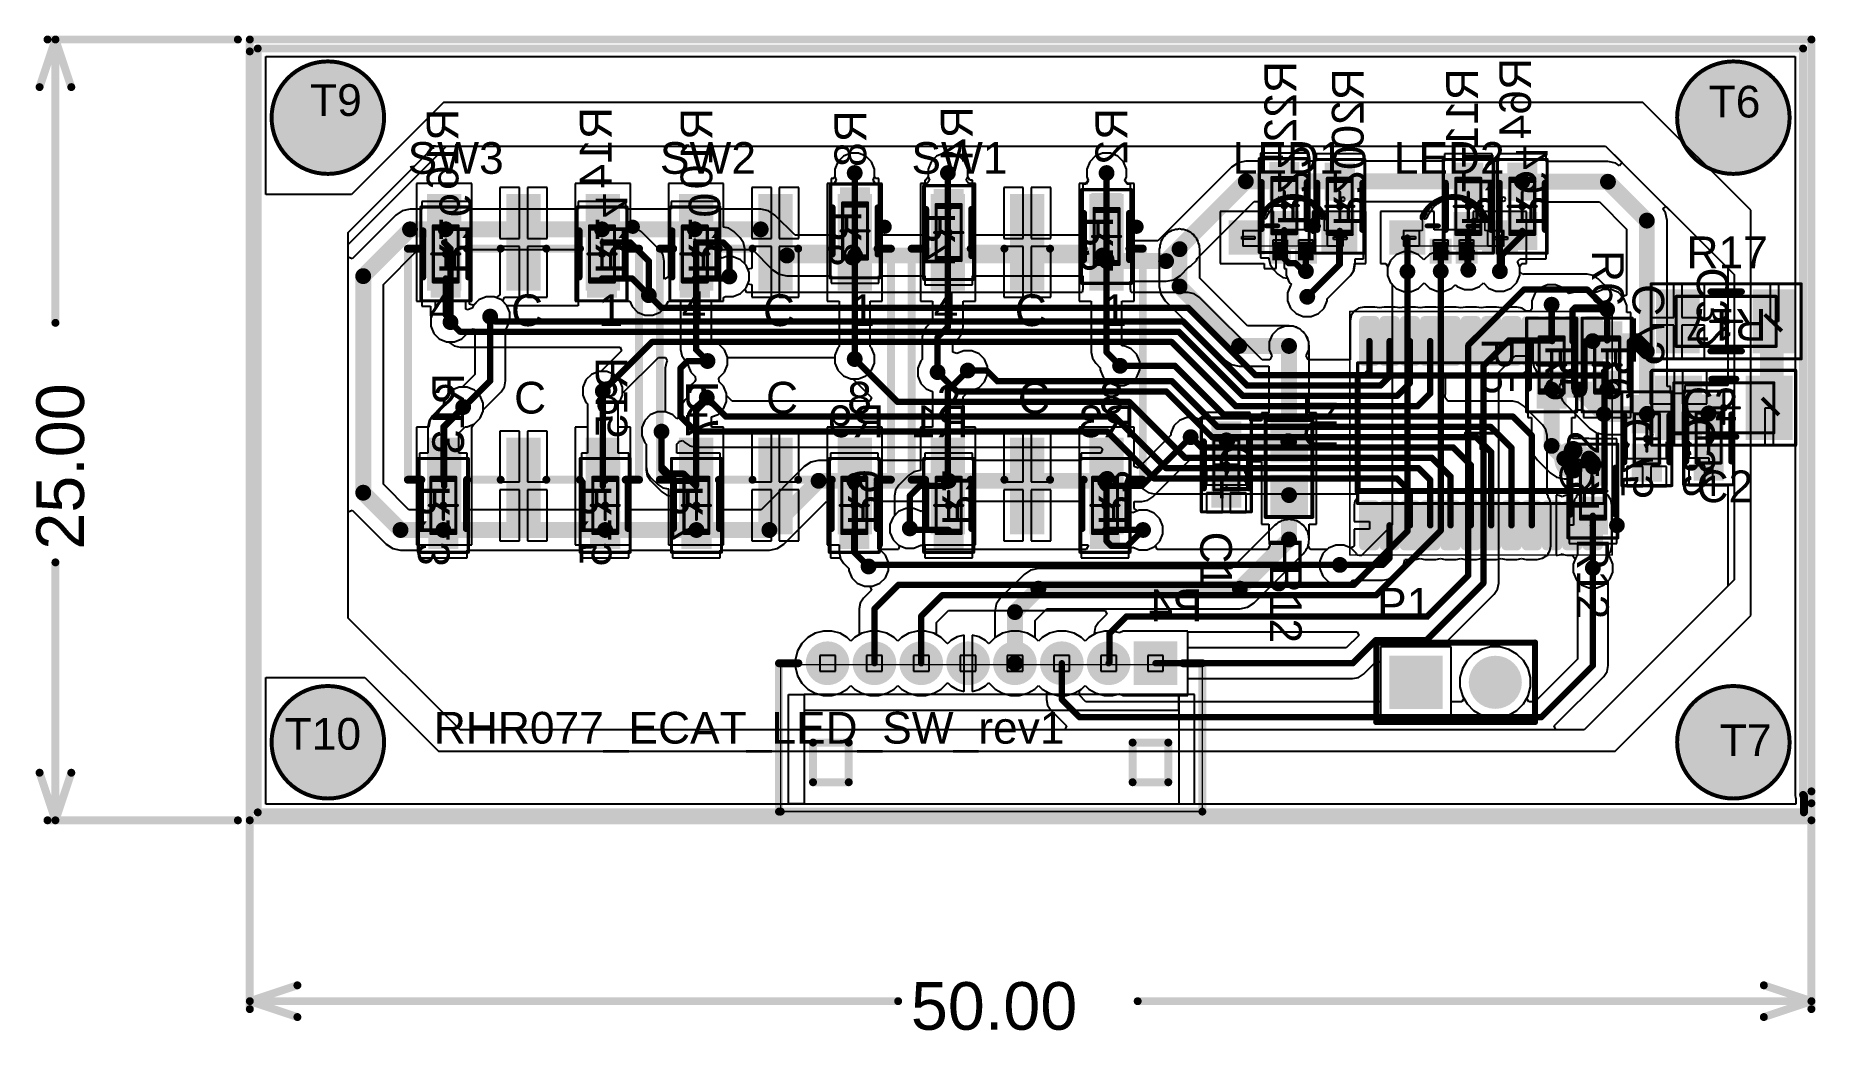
# Model space of a CAD drawing. Header units: inches. Extents: x -0.27 to 1.97, y -0.26 to 0.99.
import ezdxf

# ---------------------------------------------------------------- set-up
doc = ezdxf.new("R2010")
doc.units = ezdxf.units.IN
doc.header["$MEASUREMENT"] = 0
for name, color, linetype in [('Bottom Layer', 5, 'Continuous'), ('Bottom Overlay', 54, 'Continuous'), ('Bottom Paste', 16, 'Continuous'), ('Bottom Solder', 6, 'Continuous'), ('Keep-Out Layer', 6, 'Continuous'), ('Mechanical 1', 6, 'Continuous'), ('Mechanical 10', 56, 'Continuous'), ('Mechanical 12', 56, 'Continuous'), ('Mechanical 13', 56, 'Continuous'), ('Mechanical 14', 56, 'Continuous'), ('Mechanical 15', 56, 'Continuous'), ('Mechanical 3', 76, 'Continuous'), ('Mechanical 6', 56, 'Continuous'), ('Multi-Layer', 9, 'Continuous'), ('Pad Holes', 156, 'Continuous'), ('Top Layer', 1, 'Continuous'), ('Top Overlay', 2, 'Continuous'), ('Top Paste', 8, 'Continuous'), ('Top Solder', 216, 'Continuous'), ('Via Holes', 16, 'Continuous')]:
    doc.layers.add(name, color=color, linetype=linetype)
doc.styles.add('Arial', font='', dxfattribs={"height": 0.2})
doc.styles.get('Arial').set_extended_font_data('Arial')

msp = doc.modelspace()

# ---------------------------------------------------------------- texts
at = {"layer": 'Bottom Overlay', "style": 'Arial', "text_generation_flag": 2}
for s, rotation, p in [('R22', 90, (1.319, 0.957)), ('R20', 90, (1.404, 0.948)), ('R11', 90, (1.548, 0.948)), ('R64', 90, (1.615, 0.961)), ('R16', 90, (0.263, 0.897)), ('R14', 90, (0.456, 0.899)), ('R10', 90, (0.583, 0.898)), ('R8', 90, (0.777, 0.895)), ('R4', 90, (0.911, 0.9)), ('R2', 90, (1.106, 0.898)), ('C75', 90, (1.783, 0.676)), ('C32', 90, (1.864, 0.697)), ('R15', 90, (0.476, 0.584)), ('R13', 90, (0.27, 0.564)), ('R7', 90, (0.59, 0.554)), ('U1', 270, (1.33, 0.467))]:
    msp.add_text(s, height=0.04, rotation=rotation, dxfattribs=at).set_placement(p)
for s, p in [('R9', (0.8, 0.483)), ('R1', (0.906, 0.483)), ('R3', (1.116, 0.483)), ('P4', (1.201, 0.251))]:
    msp.add_text(s, height=0.04, dxfattribs=at).set_placement(p)
at = {"layer": 'Mechanical 1', "style": 'Arial'}
msp.add_text('25.00', height=0.06, rotation=90, dxfattribs=at).set_placement((-0.209, 0.3412))
msp.add_text('50.00', height=0.06, dxfattribs=at).set_placement((0.8333, -0.264))
at = {"layer": 'Top Overlay', "style": 'Arial'}
for s, p in [('T9', (0.076, 0.888)), ('T6', (1.839, 0.886)), ('SW3', (0.199, 0.815)), ('SW2', (0.517, 0.815)), ('SW1', (0.834, 0.815)), ('LED1', (1.239, 0.815)), ('LED2', (1.442, 0.815)), ('R17', (1.811, 0.696)), ('C2', (1.8237, 0.401)), ('P1', (1.421, 0.253)), ('RHR077_ECAT_LED_SW_rev1', (0.232, 0.0967)), ('T10', (0.044, 0.089)), ('T7', (1.853, 0.081))]:
    msp.add_text(s, height=0.04, dxfattribs=at).set_placement(p)
for s, p in [('R6', (1.692, 0.719)), ('R5', (1.553, 0.608)), ('C1', (1.198, 0.364)), ('FB12', (1.286, 0.357)), ('R12', (1.673, 0.356))]:
    msp.add_text(s, height=0.04, rotation=270, dxfattribs=at).set_placement(p)

# ---------------------------------------------------------------- blocks, each defined once
blk = doc.blocks.new('HDR1X2_1')
at = {"layer": 'Bottom Layer'}
blk.add_hatch(color=5, dxfattribs=at).paths.add_polyline_path([(-0.0295, 0.0295), (0.0295, 0.0295), (0.0295, -0.0295), (-0.0295, -0.0295)])
h = blk.add_hatch(color=5, dxfattribs=at)
edge = h.paths.add_edge_path()
edge.add_arc((0.1, 0), 0.0295, 0, 360)
at = {"layer": 'Bottom Solder'}
blk.add_hatch(color=6, dxfattribs=at).paths.add_polyline_path([(-0.0335, 0.0335), (0.0335, 0.0335), (0.0335, -0.0335), (-0.0335, -0.0335)])
h = blk.add_hatch(color=6, dxfattribs=at)
edge = h.paths.add_edge_path()
edge.add_arc((0.1, 0), 0.0335, 0, 360)
at = {"layer": 'Multi-Layer'}
blk.add_hatch(color=9, dxfattribs=at).paths.add_polyline_path([(-0.0295, 0.0295), (0.0295, 0.0295), (0.0295, -0.0295), (-0.0295, -0.0295)])
h = blk.add_hatch(color=9, dxfattribs=at)
edge = h.paths.add_edge_path()
edge.add_arc((0.1, 0), 0.0295, 0, 360)
at = {"layer": 'Pad Holes'}
h = blk.add_hatch(color=7, dxfattribs=at)
edge = h.paths.add_edge_path()
edge.add_arc((0, 0), 0.0177, 0, 360)
h = blk.add_hatch(color=7, dxfattribs=at)
edge = h.paths.add_edge_path()
edge.add_arc((0.1, 0), 0.0177, 0, 360)
at = {"layer": 'Top Layer'}
blk.add_hatch(color=1, dxfattribs=at).paths.add_polyline_path([(-0.0295, 0.0295), (0.0295, 0.0295), (0.0295, -0.0295), (-0.0295, -0.0295)])
h = blk.add_hatch(color=1, dxfattribs=at)
edge = h.paths.add_edge_path()
edge.add_arc((0.1, 0), 0.0295, 0, 360)
at = {"layer": 'Top Solder'}
blk.add_hatch(color=216, dxfattribs=at).paths.add_polyline_path([(-0.0335, 0.0335), (0.0335, 0.0335), (0.0335, -0.0335), (-0.0335, -0.0335)])
h = blk.add_hatch(color=216, dxfattribs=at)
edge = h.paths.add_edge_path()
edge.add_arc((0.1, 0), 0.0335, 0, 360)
at = {"layer": 'Top Overlay'}
for points in [[(-0.05, 0.05, 0.00787, 0.00787, 0), (0.15, 0.05, 0.00787, 0.00787, 0)], [(-0.05, -0.05, 0.00787, 0.00787, 0), (-0.05, 0.05, 0.00787, 0.00787, 0)], [(0.15, -0.05, 0.00787, 0.00787, 0), (0.15, 0.05, 0.00787, 0.00787, 0)], [(-0.05, -0.05, 0.00787, 0.00787, 0), (0.15, -0.05, 0.00787, 0.00787, 0)]]:
    blk.add_lwpolyline(points, format="xyseb", dxfattribs=at)
for points in [[(-0.052, 0.05, 0.00394, 0.00394, 1), (-0.048, 0.05, 0.00394, 0.00394, 1)], [(-0.052, 0.05, 0.00394, 0.00394, 1), (-0.048, 0.05, 0.00394, 0.00394, 1)], [(0.148, 0.05, 0.00394, 0.00394, 1), (0.152, 0.05, 0.00394, 0.00394, 1)], [(0.148, 0.05, 0.00394, 0.00394, 1), (0.152, 0.05, 0.00394, 0.00394, 1)], [(-0.052, -0.05, 0.00394, 0.00394, 1), (-0.048, -0.05, 0.00394, 0.00394, 1)], [(-0.052, -0.05, 0.00394, 0.00394, 1), (-0.048, -0.05, 0.00394, 0.00394, 1)], [(0.148, -0.05, 0.00394, 0.00394, 1), (0.152, -0.05, 0.00394, 0.00394, 1)], [(0.148, -0.05, 0.00394, 0.00394, 1), (0.152, -0.05, 0.00394, 0.00394, 1)]]:
    blk.add_lwpolyline(points, format="xyseb", close=True, dxfattribs=at)
blk = doc.blocks.new('RESC3216X070N_1206_2')
at = {"layer": 'Mechanical 3'}
h = blk.add_hatch(color=76, dxfattribs=at)
edge = h.paths.add_edge_path()
edge.add_arc((0, 0), 0.005, 0, 360)
at = {"layer": 'Top Layer'}
for points in [[(-0.0846, -0.0364), (-0.0846, 0.0364), (-0.0374, 0.0364), (-0.0374, -0.0364)], [(0.0374, -0.0364), (0.0374, 0.0364), (0.0846, 0.0364), (0.0846, -0.0364)]]:
    blk.add_hatch(color=1, dxfattribs=at).paths.add_polyline_path(points)
at = {"layer": 'Top Paste'}
for points in [[(-0.0846, -0.0364), (-0.0846, 0.0364), (-0.0374, 0.0364), (-0.0374, -0.0364)], [(0.0374, -0.0364), (0.0374, 0.0364), (0.0846, 0.0364), (0.0846, -0.0364)]]:
    blk.add_hatch(color=8, dxfattribs=at).paths.add_polyline_path(points)
at = {"layer": 'Top Solder'}
for points in [[(-0.0886, -0.0404), (-0.0886, 0.0404), (-0.0334, 0.0404), (-0.0334, -0.0404)], [(0.0334, -0.0404), (0.0334, 0.0404), (0.0886, 0.0404), (0.0886, -0.0404)]]:
    blk.add_hatch(color=216, dxfattribs=at).paths.add_polyline_path(points)
at = {"layer": 'Mechanical 10'}
for points in [[(-0.063, 0.0315, 0.00394, 0.00394, 0), (-0.063, -0.0315, 0.00394, 0.00394, 0)], [(0.063, 0.0315, 0.00394, 0.00394, 0), (-0.063, 0.0315, 0.00394, 0.00394, 0)], [(0.063, 0.0315, 0.00394, 0.00394, 0), (0.063, -0.0315, 0.00394, 0.00394, 0)], [(0.063, -0.0315, 0.00394, 0.00394, 0), (-0.063, -0.0315, 0.00394, 0.00394, 0)]]:
    blk.add_lwpolyline(points, format="xyseb", dxfattribs=at)
for points in [[(-0.064, 0.0315, 0.00197, 0.00197, 1), (-0.062, 0.0315, 0.00197, 0.00197, 1)], [(-0.064, 0.0315, 0.00197, 0.00197, 1), (-0.062, 0.0315, 0.00197, 0.00197, 1)], [(0.062, 0.0315, 0.00197, 0.00197, 1), (0.064, 0.0315, 0.00197, 0.00197, 1)], [(0.062, 0.0315, 0.00197, 0.00197, 1), (0.064, 0.0315, 0.00197, 0.00197, 1)], [(-0.064, -0.0315, 0.00197, 0.00197, 1), (-0.062, -0.0315, 0.00197, 0.00197, 1)], [(-0.064, -0.0315, 0.00197, 0.00197, 1), (-0.062, -0.0315, 0.00197, 0.00197, 1)], [(0.062, -0.0315, 0.00197, 0.00197, 1), (0.064, -0.0315, 0.00197, 0.00197, 1)], [(0.062, -0.0315, 0.00197, 0.00197, 1), (0.064, -0.0315, 0.00197, 0.00197, 1)]]:
    blk.add_lwpolyline(points, format="xyseb", close=True, dxfattribs=at)
at = {"layer": 'Mechanical 12'}
for points in [[(0.063, 0.0315, 0.00394, 0.00394, 0), (-0.063, 0.0315, 0.00394, 0.00394, 0)], [(-0.063, 0.0315, 0.00394, 0.00394, 0), (-0.063, -0.0315, 0.00394, 0.00394, 0)], [(0.063, 0.0315, 0.00394, 0.00394, 0), (0.063, -0.0315, 0.00394, 0.00394, 0)], [(0.063, -0.0315, 0.00394, 0.00394, 0), (-0.063, -0.0315, 0.00394, 0.00394, 0)]]:
    blk.add_lwpolyline(points, format="xyseb", dxfattribs=at)
for points in [[(-0.064, 0.0315, 0.00197, 0.00197, 1), (-0.062, 0.0315, 0.00197, 0.00197, 1)], [(-0.064, 0.0315, 0.00197, 0.00197, 1), (-0.062, 0.0315, 0.00197, 0.00197, 1)], [(0.062, 0.0315, 0.00197, 0.00197, 1), (0.064, 0.0315, 0.00197, 0.00197, 1)], [(0.062, 0.0315, 0.00197, 0.00197, 1), (0.064, 0.0315, 0.00197, 0.00197, 1)], [(-0.064, -0.0315, 0.00197, 0.00197, 1), (-0.062, -0.0315, 0.00197, 0.00197, 1)], [(-0.064, -0.0315, 0.00197, 0.00197, 1), (-0.062, -0.0315, 0.00197, 0.00197, 1)], [(0.062, -0.0315, 0.00197, 0.00197, 1), (0.064, -0.0315, 0.00197, 0.00197, 1)], [(0.062, -0.0315, 0.00197, 0.00197, 1), (0.064, -0.0315, 0.00197, 0.00197, 1)]]:
    blk.add_lwpolyline(points, format="xyseb", close=True, dxfattribs=at)
at = {"layer": 'Mechanical 14'}
for points in [[(0.0945, 0.0472, 0.00394, 0.00394, 0), (-0.0945, 0.0472, 0.00394, 0.00394, 0)], [(-0.0945, 0.0472, 0.00394, 0.00394, 0), (-0.0945, -0.0472, 0.00394, 0.00394, 0)], [(0.0945, 0.0472, 0.00394, 0.00394, 0), (0.0945, -0.0472, 0.00394, 0.00394, 0)], [(0.0197, 0, 0.00394, 0.00394, 0), (-0.0197, 0, 0.00394, 0.00394, 0)], [(0, 0.0197, 0.00394, 0.00394, 0), (0, -0.0197, 0.00394, 0.00394, 0)], [(0.0945, -0.0472, 0.00394, 0.00394, 0), (-0.0945, -0.0472, 0.00394, 0.00394, 0)]]:
    blk.add_lwpolyline(points, format="xyseb", dxfattribs=at)
for points in [[(-0.0955, 0.0472, 0.00197, 0.00197, 1), (-0.0935, 0.0472, 0.00197, 0.00197, 1)], [(-0.0955, 0.0472, 0.00197, 0.00197, 1), (-0.0935, 0.0472, 0.00197, 0.00197, 1)], [(0.0935, 0.0472, 0.00197, 0.00197, 1), (0.0955, 0.0472, 0.00197, 0.00197, 1)], [(0.0935, 0.0472, 0.00197, 0.00197, 1), (0.0955, 0.0472, 0.00197, 0.00197, 1)], [(-0.0207, 0, 0.00197, 0.00197, 1), (-0.0187, 0, 0.00197, 0.00197, 1)], [(-0.001, 0.0197, 0.00197, 0.00197, 1), (0.001, 0.0197, 0.00197, 0.00197, 1)], [(0.0187, 0, 0.00197, 0.00197, 1), (0.0207, 0, 0.00197, 0.00197, 1)], [(-0.001, -0.0197, 0.00197, 0.00197, 1), (0.001, -0.0197, 0.00197, 0.00197, 1)], [(-0.0955, -0.0472, 0.00197, 0.00197, 1), (-0.0935, -0.0472, 0.00197, 0.00197, 1)], [(-0.0955, -0.0472, 0.00197, 0.00197, 1), (-0.0935, -0.0472, 0.00197, 0.00197, 1)], [(0.0935, -0.0472, 0.00197, 0.00197, 1), (0.0955, -0.0472, 0.00197, 0.00197, 1)], [(0.0935, -0.0472, 0.00197, 0.00197, 1), (0.0955, -0.0472, 0.00197, 0.00197, 1)]]:
    blk.add_lwpolyline(points, format="xyseb", close=True, dxfattribs=at)
at = {"layer": 'Top Overlay'}
for points in [[(0.0197, 0.0375, 0.00787, 0.00787, 0), (-0.0197, 0.0375, 0.00787, 0.00787, 0)], [(0.0197, -0.0375, 0.00787, 0.00787, 0), (-0.0197, -0.0375, 0.00787, 0.00787, 0)]]:
    blk.add_lwpolyline(points, format="xyseb", dxfattribs=at)
for points in [[(-0.0217, 0.0375, 0.00394, 0.00394, 1), (-0.0177, 0.0375, 0.00394, 0.00394, 1)], [(0.0177, 0.0375, 0.00394, 0.00394, 1), (0.0217, 0.0375, 0.00394, 0.00394, 1)], [(-0.0217, -0.0375, 0.00394, 0.00394, 1), (-0.0177, -0.0375, 0.00394, 0.00394, 1)], [(0.0177, -0.0375, 0.00394, 0.00394, 1), (0.0217, -0.0375, 0.00394, 0.00394, 1)]]:
    blk.add_lwpolyline(points, format="xyseb", close=True, dxfattribs=at)
at = {"layer": 'Mechanical 10', "style": 'Arial'}
blk.add_text('R17', height=0.04, dxfattribs=at).set_placement((-0.0512, -0.0157))
blk = doc.blocks.new('CAPC3216X156N_1206_3')
at = {"layer": 'Mechanical 3'}
h = blk.add_hatch(color=76, dxfattribs=at)
edge = h.paths.add_edge_path()
edge.add_arc((0, 0), 0.005, 0, 360)
at = {"layer": 'Top Layer'}
for points in [[(-0.0827, -0.0364), (-0.0827, 0.0364), (-0.0315, 0.0364), (-0.0315, -0.0364)], [(0.0315, -0.0364), (0.0315, 0.0364), (0.0827, 0.0364), (0.0827, -0.0364)]]:
    blk.add_hatch(color=1, dxfattribs=at).paths.add_polyline_path(points)
at = {"layer": 'Top Paste'}
for points in [[(-0.0827, -0.0364), (-0.0827, 0.0364), (-0.0315, 0.0364), (-0.0315, -0.0364)], [(0.0315, -0.0364), (0.0315, 0.0364), (0.0827, 0.0364), (0.0827, -0.0364)]]:
    blk.add_hatch(color=8, dxfattribs=at).paths.add_polyline_path(points)
at = {"layer": 'Top Solder'}
for points in [[(-0.0867, -0.0404), (-0.0867, 0.0404), (-0.0275, 0.0404), (-0.0275, -0.0404)], [(0.0275, -0.0404), (0.0275, 0.0404), (0.0867, 0.0404), (0.0867, -0.0404)]]:
    blk.add_hatch(color=216, dxfattribs=at).paths.add_polyline_path(points)
at = {"layer": 'Mechanical 10'}
for points in [[(-0.063, 0.0315, 0.00394, 0.00394, 0), (0.063, 0.0315, 0.00394, 0.00394, 0)], [(-0.063, -0.0315, 0.00394, 0.00394, 0), (-0.063, 0.0315, 0.00394, 0.00394, 0)], [(0.063, -0.0315, 0.00394, 0.00394, 0), (0.063, 0.0315, 0.00394, 0.00394, 0)], [(-0.063, -0.0315, 0.00394, 0.00394, 0), (0.063, -0.0315, 0.00394, 0.00394, 0)]]:
    blk.add_lwpolyline(points, format="xyseb", dxfattribs=at)
for points in [[(-0.064, 0.0315, 0.00197, 0.00197, 1), (-0.062, 0.0315, 0.00197, 0.00197, 1)], [(-0.064, 0.0315, 0.00197, 0.00197, 1), (-0.062, 0.0315, 0.00197, 0.00197, 1)], [(0.062, 0.0315, 0.00197, 0.00197, 1), (0.064, 0.0315, 0.00197, 0.00197, 1)], [(0.062, 0.0315, 0.00197, 0.00197, 1), (0.064, 0.0315, 0.00197, 0.00197, 1)], [(-0.064, -0.0315, 0.00197, 0.00197, 1), (-0.062, -0.0315, 0.00197, 0.00197, 1)], [(-0.064, -0.0315, 0.00197, 0.00197, 1), (-0.062, -0.0315, 0.00197, 0.00197, 1)], [(0.062, -0.0315, 0.00197, 0.00197, 1), (0.064, -0.0315, 0.00197, 0.00197, 1)], [(0.062, -0.0315, 0.00197, 0.00197, 1), (0.064, -0.0315, 0.00197, 0.00197, 1)]]:
    blk.add_lwpolyline(points, format="xyseb", close=True, dxfattribs=at)
at = {"layer": 'Mechanical 12'}
for points in [[(-0.063, -0.0315, 0.00394, 0.00394, 0), (-0.063, 0.0315, 0.00394, 0.00394, 0)], [(-0.063, 0.0315, 0.00394, 0.00394, 0), (0.063, 0.0315, 0.00394, 0.00394, 0)], [(0.063, -0.0315, 0.00394, 0.00394, 0), (0.063, 0.0315, 0.00394, 0.00394, 0)], [(-0.063, -0.0315, 0.00394, 0.00394, 0), (0.063, -0.0315, 0.00394, 0.00394, 0)]]:
    blk.add_lwpolyline(points, format="xyseb", dxfattribs=at)
for points in [[(-0.064, 0.0315, 0.00197, 0.00197, 1), (-0.062, 0.0315, 0.00197, 0.00197, 1)], [(-0.064, 0.0315, 0.00197, 0.00197, 1), (-0.062, 0.0315, 0.00197, 0.00197, 1)], [(0.062, 0.0315, 0.00197, 0.00197, 1), (0.064, 0.0315, 0.00197, 0.00197, 1)], [(0.062, 0.0315, 0.00197, 0.00197, 1), (0.064, 0.0315, 0.00197, 0.00197, 1)], [(-0.064, -0.0315, 0.00197, 0.00197, 1), (-0.062, -0.0315, 0.00197, 0.00197, 1)], [(-0.064, -0.0315, 0.00197, 0.00197, 1), (-0.062, -0.0315, 0.00197, 0.00197, 1)], [(0.062, -0.0315, 0.00197, 0.00197, 1), (0.064, -0.0315, 0.00197, 0.00197, 1)], [(0.062, -0.0315, 0.00197, 0.00197, 1), (0.064, -0.0315, 0.00197, 0.00197, 1)]]:
    blk.add_lwpolyline(points, format="xyseb", close=True, dxfattribs=at)
at = {"layer": 'Mechanical 14'}
for points in [[(-0.0906, -0.0472, 0.00394, 0.00394, 0), (-0.0906, 0.0472, 0.00394, 0.00394, 0)], [(-0.0906, 0.0472, 0.00394, 0.00394, 0), (0.0906, 0.0472, 0.00394, 0.00394, 0)], [(0.0906, -0.0472, 0.00394, 0.00394, 0), (0.0906, 0.0472, 0.00394, 0.00394, 0)], [(-0.0197, 0, 0.00394, 0.00394, 0), (0.0197, 0, 0.00394, 0.00394, 0)], [(0, -0.0197, 0.00394, 0.00394, 0), (0, 0.0197, 0.00394, 0.00394, 0)], [(-0.0906, -0.0472, 0.00394, 0.00394, 0), (0.0906, -0.0472, 0.00394, 0.00394, 0)]]:
    blk.add_lwpolyline(points, format="xyseb", dxfattribs=at)
for points in [[(-0.0915, 0.0472, 0.00197, 0.00197, 1), (-0.0896, 0.0472, 0.00197, 0.00197, 1)], [(-0.0915, 0.0472, 0.00197, 0.00197, 1), (-0.0896, 0.0472, 0.00197, 0.00197, 1)], [(0.0896, 0.0472, 0.00197, 0.00197, 1), (0.0915, 0.0472, 0.00197, 0.00197, 1)], [(0.0896, 0.0472, 0.00197, 0.00197, 1), (0.0915, 0.0472, 0.00197, 0.00197, 1)], [(-0.0207, 0, 0.00197, 0.00197, 1), (-0.0187, 0, 0.00197, 0.00197, 1)], [(-0.001, 0.0197, 0.00197, 0.00197, 1), (0.001, 0.0197, 0.00197, 0.00197, 1)], [(0.0187, 0, 0.00197, 0.00197, 1), (0.0207, 0, 0.00197, 0.00197, 1)], [(-0.001, -0.0197, 0.00197, 0.00197, 1), (0.001, -0.0197, 0.00197, 0.00197, 1)], [(-0.0915, -0.0472, 0.00197, 0.00197, 1), (-0.0896, -0.0472, 0.00197, 0.00197, 1)], [(-0.0915, -0.0472, 0.00197, 0.00197, 1), (-0.0896, -0.0472, 0.00197, 0.00197, 1)], [(0.0896, -0.0472, 0.00197, 0.00197, 1), (0.0915, -0.0472, 0.00197, 0.00197, 1)], [(0.0896, -0.0472, 0.00197, 0.00197, 1), (0.0915, -0.0472, 0.00197, 0.00197, 1)]]:
    blk.add_lwpolyline(points, format="xyseb", close=True, dxfattribs=at)
at = {"layer": 'Top Overlay'}
for points in [[(-0.0157, 0.0364, 0.00787, 0.00787, 0), (0.0157, 0.0364, 0.00787, 0.00787, 0)], [(-0.0157, -0.0364, 0.00787, 0.00787, 0), (0.0157, -0.0364, 0.00787, 0.00787, 0)]]:
    blk.add_lwpolyline(points, format="xyseb", dxfattribs=at)
for points in [[(-0.0177, 0.0364, 0.00394, 0.00394, 1), (-0.0138, 0.0364, 0.00394, 0.00394, 1)], [(0.0138, 0.0364, 0.00394, 0.00394, 1), (0.0177, 0.0364, 0.00394, 0.00394, 1)], [(-0.0177, -0.0364, 0.00394, 0.00394, 1), (-0.0138, -0.0364, 0.00394, 0.00394, 1)], [(0.0138, -0.0364, 0.00394, 0.00394, 1), (0.0177, -0.0364, 0.00394, 0.00394, 1)]]:
    blk.add_lwpolyline(points, format="xyseb", close=True, dxfattribs=at)
at = {"layer": 'Mechanical 10', "style": 'Arial'}
blk.add_text('C2', height=0.04, rotation=360, dxfattribs=at).set_placement((-0.0531, -0.0157))
blk = doc.blocks.new('FIX_2_5_4')
at = {"layer": 'Bottom Layer'}
h = blk.add_hatch(color=5, dxfattribs=at)
edge = h.paths.add_edge_path()
edge.add_arc((0, 0), 0.0689, 0, 360)
at = {"layer": 'Bottom Solder'}
h = blk.add_hatch(color=6, dxfattribs=at)
edge = h.paths.add_edge_path()
edge.add_arc((0, 0), 0.0729, 0, 360)
at = {"layer": 'Multi-Layer'}
h = blk.add_hatch(color=9, dxfattribs=at)
edge = h.paths.add_edge_path()
edge.add_arc((0, 0), 0.0689, 0, 360)
at = {"layer": 'Pad Holes'}
h = blk.add_hatch(color=7, dxfattribs=at)
edge = h.paths.add_edge_path()
edge.add_arc((0, 0), 0.0531, 0, 360)
at = {"layer": 'Top Layer'}
h = blk.add_hatch(color=1, dxfattribs=at)
edge = h.paths.add_edge_path()
edge.add_arc((0, 0), 0.0689, 0, 360)
at = {"layer": 'Top Solder'}
h = blk.add_hatch(color=216, dxfattribs=at)
edge = h.paths.add_edge_path()
edge.add_arc((0, 0), 0.0729, 0, 360)
at = {"layer": 'Top Overlay'}
for points in [[(0.0709, 0, 0.005, 0.005, 1), (-0.0709, 0, 0.005, 0.005, 1)], [(-0.0721, 0, 0.0025, 0.0025, 1), (-0.0696, 0, 0.0025, 0.0025, 1)], [(0.0696, 0, 0.0025, 0.0025, 1), (0.0721, 0, 0.0025, 0.0025, 1)]]:
    blk.add_lwpolyline(points, format="xyseb", close=True, dxfattribs=at)
blk = doc.blocks.new('FIX_2_5_5')
at = {"layer": 'Bottom Layer'}
h = blk.add_hatch(color=5, dxfattribs=at)
edge = h.paths.add_edge_path()
edge.add_arc((0, 0), 0.0689, 0, 360)
at = {"layer": 'Bottom Solder'}
h = blk.add_hatch(color=6, dxfattribs=at)
edge = h.paths.add_edge_path()
edge.add_arc((0, 0), 0.0729, 0, 360)
at = {"layer": 'Multi-Layer'}
h = blk.add_hatch(color=9, dxfattribs=at)
edge = h.paths.add_edge_path()
edge.add_arc((0, 0), 0.0689, 0, 360)
at = {"layer": 'Pad Holes'}
h = blk.add_hatch(color=7, dxfattribs=at)
edge = h.paths.add_edge_path()
edge.add_arc((0, 0), 0.0531, 0, 360)
at = {"layer": 'Top Layer'}
h = blk.add_hatch(color=1, dxfattribs=at)
edge = h.paths.add_edge_path()
edge.add_arc((0, 0), 0.0689, 0, 360)
at = {"layer": 'Top Solder'}
h = blk.add_hatch(color=216, dxfattribs=at)
edge = h.paths.add_edge_path()
edge.add_arc((0, 0), 0.0729, 0, 360)
at = {"layer": 'Top Overlay'}
for points in [[(0.0709, 0, 0.005, 0.005, 1), (-0.0709, 0, 0.005, 0.005, 1)], [(-0.0721, 0, 0.0025, 0.0025, 1), (-0.0696, 0, 0.0025, 0.0025, 1)], [(0.0696, 0, 0.0025, 0.0025, 1), (0.0721, 0, 0.0025, 0.0025, 1)]]:
    blk.add_lwpolyline(points, format="xyseb", close=True, dxfattribs=at)
blk = doc.blocks.new('FIX_2_5_6')
at = {"layer": 'Bottom Layer'}
h = blk.add_hatch(color=5, dxfattribs=at)
edge = h.paths.add_edge_path()
edge.add_arc((0, 0), 0.0689, 0, 360)
at = {"layer": 'Bottom Solder'}
h = blk.add_hatch(color=6, dxfattribs=at)
edge = h.paths.add_edge_path()
edge.add_arc((0, 0), 0.0729, 0, 360)
at = {"layer": 'Multi-Layer'}
h = blk.add_hatch(color=9, dxfattribs=at)
edge = h.paths.add_edge_path()
edge.add_arc((0, 0), 0.0689, 0, 360)
at = {"layer": 'Pad Holes'}
h = blk.add_hatch(color=7, dxfattribs=at)
edge = h.paths.add_edge_path()
edge.add_arc((0, 0), 0.0531, 0, 360)
at = {"layer": 'Top Layer'}
h = blk.add_hatch(color=1, dxfattribs=at)
edge = h.paths.add_edge_path()
edge.add_arc((0, 0), 0.0689, 0, 360)
at = {"layer": 'Top Solder'}
h = blk.add_hatch(color=216, dxfattribs=at)
edge = h.paths.add_edge_path()
edge.add_arc((0, 0), 0.0729, 0, 360)
at = {"layer": 'Top Overlay'}
for points in [[(0.0709, 0, 0.005, 0.005, 1), (-0.0709, 0, 0.005, 0.005, 1)], [(-0.0721, 0, 0.0025, 0.0025, 1), (-0.0696, 0, 0.0025, 0.0025, 1)], [(0.0696, 0, 0.0025, 0.0025, 1), (0.0721, 0, 0.0025, 0.0025, 1)]]:
    blk.add_lwpolyline(points, format="xyseb", close=True, dxfattribs=at)
blk = doc.blocks.new('FIX_2_5_7')
at = {"layer": 'Bottom Layer'}
h = blk.add_hatch(color=5, dxfattribs=at)
edge = h.paths.add_edge_path()
edge.add_arc((0, 0), 0.0689, 0, 360)
at = {"layer": 'Bottom Solder'}
h = blk.add_hatch(color=6, dxfattribs=at)
edge = h.paths.add_edge_path()
edge.add_arc((0, 0), 0.0729, 0, 360)
at = {"layer": 'Multi-Layer'}
h = blk.add_hatch(color=9, dxfattribs=at)
edge = h.paths.add_edge_path()
edge.add_arc((0, 0), 0.0689, 0, 360)
at = {"layer": 'Pad Holes'}
h = blk.add_hatch(color=7, dxfattribs=at)
edge = h.paths.add_edge_path()
edge.add_arc((0, 0), 0.0531, 0, 360)
at = {"layer": 'Top Layer'}
h = blk.add_hatch(color=1, dxfattribs=at)
edge = h.paths.add_edge_path()
edge.add_arc((0, 0), 0.0689, 0, 360)
at = {"layer": 'Top Solder'}
h = blk.add_hatch(color=216, dxfattribs=at)
edge = h.paths.add_edge_path()
edge.add_arc((0, 0), 0.0729, 0, 360)
at = {"layer": 'Top Overlay'}
for points in [[(0.0709, 0, 0.005, 0.005, 1), (-0.0709, 0, 0.005, 0.005, 1)], [(-0.0721, 0, 0.0025, 0.0025, 1), (-0.0696, 0, 0.0025, 0.0025, 1)], [(0.0696, 0, 0.0025, 0.0025, 1), (0.0721, 0, 0.0025, 0.0025, 1)]]:
    blk.add_lwpolyline(points, format="xyseb", close=True, dxfattribs=at)
blk = doc.blocks.new('RESC1608X055N_0603_B_8')
at = {"layer": 'Bottom Layer'}
for points in [[(-0.051, 0.015), (-0.011, 0.015), (-0.011, -0.015), (-0.051, -0.015)], [(0.011, 0.015), (0.051, 0.015), (0.051, -0.015), (0.011, -0.015)]]:
    blk.add_hatch(color=5, dxfattribs=at).paths.add_polyline_path(points)
at = {"layer": 'Bottom Paste'}
for points in [[(-0.051, 0.015), (-0.011, 0.015), (-0.011, -0.015), (-0.051, -0.015)], [(0.011, 0.015), (0.051, 0.015), (0.051, -0.015), (0.011, -0.015)]]:
    blk.add_hatch(color=16, dxfattribs=at).paths.add_polyline_path(points)
at = {"layer": 'Bottom Solder'}
for points in [[(-0.055, 0.019), (-0.007, 0.019), (-0.007, -0.019), (-0.055, -0.019)], [(0.007, 0.019), (0.055, 0.019), (0.055, -0.019), (0.007, -0.019)]]:
    blk.add_hatch(color=6, dxfattribs=at).paths.add_polyline_path(points)
at = {"layer": 'Mechanical 3'}
h = blk.add_hatch(color=76, dxfattribs=at)
edge = h.paths.add_edge_path()
edge.add_arc((0, 0), 0.005, 0, 360)
at = {"layer": 'Bottom Overlay'}
for points in [[(-0.0295, 0.0285, 0.00787, 0.00787, 0), (0.0295, 0.0285, 0.00787, 0.00787, 0)], [(-0.0295, -0.0285, 0.00787, 0.00787, 0), (0.0295, -0.0285, 0.00787, 0.00787, 0)]]:
    blk.add_lwpolyline(points, format="xyseb", dxfattribs=at)
for points in [[(-0.0315, 0.0285, 0.00394, 0.00394, 1), (-0.0276, 0.0285, 0.00394, 0.00394, 1)], [(0.0276, 0.0285, 0.00394, 0.00394, 1), (0.0315, 0.0285, 0.00394, 0.00394, 1)], [(-0.0315, -0.0285, 0.00394, 0.00394, 1), (-0.0276, -0.0285, 0.00394, 0.00394, 1)], [(0.0276, -0.0285, 0.00394, 0.00394, 1), (0.0315, -0.0285, 0.00394, 0.00394, 1)]]:
    blk.add_lwpolyline(points, format="xyseb", close=True, dxfattribs=at)
at = {"layer": 'Mechanical 10'}
for points in [[(-0.0354, 0.0157, 0.00394, 0.00394, 0), (-0.0354, -0.0157, 0.00394, 0.00394, 0)], [(-0.0354, 0.0157, 0.00394, 0.00394, 0), (0.0354, 0.0157, 0.00394, 0.00394, 0)], [(0.0354, 0.0157, 0.00394, 0.00394, 0), (0.0354, -0.0157, 0.00394, 0.00394, 0)], [(-0.0354, -0.0157, 0.00394, 0.00394, 0), (0.0354, -0.0157, 0.00394, 0.00394, 0)]]:
    blk.add_lwpolyline(points, format="xyseb", dxfattribs=at)
for points in [[(-0.0364, 0.0157, 0.00197, 0.00197, 1), (-0.0344, 0.0157, 0.00197, 0.00197, 1)], [(-0.0364, 0.0157, 0.00197, 0.00197, 1), (-0.0344, 0.0157, 0.00197, 0.00197, 1)], [(0.0344, 0.0157, 0.00197, 0.00197, 1), (0.0364, 0.0157, 0.00197, 0.00197, 1)], [(0.0344, 0.0157, 0.00197, 0.00197, 1), (0.0364, 0.0157, 0.00197, 0.00197, 1)], [(-0.0364, -0.0157, 0.00197, 0.00197, 1), (-0.0344, -0.0157, 0.00197, 0.00197, 1)], [(-0.0364, -0.0157, 0.00197, 0.00197, 1), (-0.0344, -0.0157, 0.00197, 0.00197, 1)], [(0.0344, -0.0157, 0.00197, 0.00197, 1), (0.0364, -0.0157, 0.00197, 0.00197, 1)], [(0.0344, -0.0157, 0.00197, 0.00197, 1), (0.0364, -0.0157, 0.00197, 0.00197, 1)]]:
    blk.add_lwpolyline(points, format="xyseb", close=True, dxfattribs=at)
at = {"layer": 'Mechanical 12'}
for points in [[(-0.0315, 0.0157, 0.00394, 0.00394, 0), (-0.0315, -0.0157, 0.00394, 0.00394, 0)], [(-0.0315, 0.0157, 0.00394, 0.00394, 0), (0.0315, 0.0157, 0.00394, 0.00394, 0)], [(0.0315, 0.0157, 0.00394, 0.00394, 0), (0.0315, -0.0157, 0.00394, 0.00394, 0)], [(-0.0315, -0.0157, 0.00394, 0.00394, 0), (0.0315, -0.0157, 0.00394, 0.00394, 0)]]:
    blk.add_lwpolyline(points, format="xyseb", dxfattribs=at)
for points in [[(-0.0325, 0.0157, 0.00197, 0.00197, 1), (-0.0305, 0.0157, 0.00197, 0.00197, 1)], [(-0.0325, 0.0157, 0.00197, 0.00197, 1), (-0.0305, 0.0157, 0.00197, 0.00197, 1)], [(0.0305, 0.0157, 0.00197, 0.00197, 1), (0.0325, 0.0157, 0.00197, 0.00197, 1)], [(0.0305, 0.0157, 0.00197, 0.00197, 1), (0.0325, 0.0157, 0.00197, 0.00197, 1)], [(-0.0325, -0.0157, 0.00197, 0.00197, 1), (-0.0305, -0.0157, 0.00197, 0.00197, 1)], [(-0.0325, -0.0157, 0.00197, 0.00197, 1), (-0.0305, -0.0157, 0.00197, 0.00197, 1)], [(0.0305, -0.0157, 0.00197, 0.00197, 1), (0.0325, -0.0157, 0.00197, 0.00197, 1)], [(0.0305, -0.0157, 0.00197, 0.00197, 1), (0.0325, -0.0157, 0.00197, 0.00197, 1)]]:
    blk.add_lwpolyline(points, format="xyseb", close=True, dxfattribs=at)
at = {"layer": 'Mechanical 14'}
for points in [[(-0.0591, 0.0315, 0.00394, 0.00394, 0), (-0.0591, -0.0315, 0.00394, 0.00394, 0)], [(-0.0591, 0.0315, 0.00394, 0.00394, 0), (0.0591, 0.0315, 0.00394, 0.00394, 0)], [(0.0591, 0.0315, 0.00394, 0.00394, 0), (0.0591, -0.0315, 0.00394, 0.00394, 0)], [(-0.0177, 0, 0.00394, 0.00394, 0), (0.0177, 0, 0.00394, 0.00394, 0)], [(0, 0.0177, 0.00394, 0.00394, 0), (0, -0.0177, 0.00394, 0.00394, 0)], [(-0.0591, -0.0315, 0.00394, 0.00394, 0), (0.0591, -0.0315, 0.00394, 0.00394, 0)]]:
    blk.add_lwpolyline(points, format="xyseb", dxfattribs=at)
for points in [[(-0.06, 0.0315, 0.00197, 0.00197, 1), (-0.0581, 0.0315, 0.00197, 0.00197, 1)], [(-0.06, 0.0315, 0.00197, 0.00197, 1), (-0.0581, 0.0315, 0.00197, 0.00197, 1)], [(0.0581, 0.0315, 0.00197, 0.00197, 1), (0.06, 0.0315, 0.00197, 0.00197, 1)], [(0.0581, 0.0315, 0.00197, 0.00197, 1), (0.06, 0.0315, 0.00197, 0.00197, 1)], [(-0.0187, 0, 0.00197, 0.00197, 1), (-0.0167, 0, 0.00197, 0.00197, 1)], [(-0.001, 0.0177, 0.00197, 0.00197, 1), (0.001, 0.0177, 0.00197, 0.00197, 1)], [(0.0167, 0, 0.00197, 0.00197, 1), (0.0187, 0, 0.00197, 0.00197, 1)], [(-0.001, -0.0177, 0.00197, 0.00197, 1), (0.001, -0.0177, 0.00197, 0.00197, 1)], [(-0.06, -0.0315, 0.00197, 0.00197, 1), (-0.0581, -0.0315, 0.00197, 0.00197, 1)], [(-0.06, -0.0315, 0.00197, 0.00197, 1), (-0.0581, -0.0315, 0.00197, 0.00197, 1)], [(0.0581, -0.0315, 0.00197, 0.00197, 1), (0.06, -0.0315, 0.00197, 0.00197, 1)], [(0.0581, -0.0315, 0.00197, 0.00197, 1), (0.06, -0.0315, 0.00197, 0.00197, 1)]]:
    blk.add_lwpolyline(points, format="xyseb", close=True, dxfattribs=at)
at = {"layer": 'Mechanical 10', "style": 'Arial', "text_generation_flag": 2}
blk.add_text('R22', height=0.04, rotation=180, dxfattribs=at).set_placement((-0.0256, 0.0079))
blk = doc.blocks.new('RESC1608X055N_0603_B_9')
at = {"layer": 'Bottom Layer'}
for points in [[(-0.051, 0.015), (-0.011, 0.015), (-0.011, -0.015), (-0.051, -0.015)], [(0.011, 0.015), (0.051, 0.015), (0.051, -0.015), (0.011, -0.015)]]:
    blk.add_hatch(color=5, dxfattribs=at).paths.add_polyline_path(points)
at = {"layer": 'Bottom Paste'}
for points in [[(-0.051, 0.015), (-0.011, 0.015), (-0.011, -0.015), (-0.051, -0.015)], [(0.011, 0.015), (0.051, 0.015), (0.051, -0.015), (0.011, -0.015)]]:
    blk.add_hatch(color=16, dxfattribs=at).paths.add_polyline_path(points)
at = {"layer": 'Bottom Solder'}
for points in [[(-0.055, 0.019), (-0.007, 0.019), (-0.007, -0.019), (-0.055, -0.019)], [(0.007, 0.019), (0.055, 0.019), (0.055, -0.019), (0.007, -0.019)]]:
    blk.add_hatch(color=6, dxfattribs=at).paths.add_polyline_path(points)
at = {"layer": 'Mechanical 3'}
h = blk.add_hatch(color=76, dxfattribs=at)
edge = h.paths.add_edge_path()
edge.add_arc((0, 0), 0.005, 0, 360)
at = {"layer": 'Bottom Overlay'}
for points in [[(-0.0295, 0.0285, 0.00787, 0.00787, 0), (0.0295, 0.0285, 0.00787, 0.00787, 0)], [(-0.0295, -0.0285, 0.00787, 0.00787, 0), (0.0295, -0.0285, 0.00787, 0.00787, 0)]]:
    blk.add_lwpolyline(points, format="xyseb", dxfattribs=at)
for points in [[(-0.0315, 0.0285, 0.00394, 0.00394, 1), (-0.0276, 0.0285, 0.00394, 0.00394, 1)], [(0.0276, 0.0285, 0.00394, 0.00394, 1), (0.0315, 0.0285, 0.00394, 0.00394, 1)], [(-0.0315, -0.0285, 0.00394, 0.00394, 1), (-0.0276, -0.0285, 0.00394, 0.00394, 1)], [(0.0276, -0.0285, 0.00394, 0.00394, 1), (0.0315, -0.0285, 0.00394, 0.00394, 1)]]:
    blk.add_lwpolyline(points, format="xyseb", close=True, dxfattribs=at)
at = {"layer": 'Mechanical 10'}
for points in [[(-0.0354, 0.0157, 0.00394, 0.00394, 0), (-0.0354, -0.0157, 0.00394, 0.00394, 0)], [(-0.0354, 0.0157, 0.00394, 0.00394, 0), (0.0354, 0.0157, 0.00394, 0.00394, 0)], [(0.0354, 0.0157, 0.00394, 0.00394, 0), (0.0354, -0.0157, 0.00394, 0.00394, 0)], [(-0.0354, -0.0157, 0.00394, 0.00394, 0), (0.0354, -0.0157, 0.00394, 0.00394, 0)]]:
    blk.add_lwpolyline(points, format="xyseb", dxfattribs=at)
for points in [[(-0.0364, 0.0157, 0.00197, 0.00197, 1), (-0.0344, 0.0157, 0.00197, 0.00197, 1)], [(-0.0364, 0.0157, 0.00197, 0.00197, 1), (-0.0344, 0.0157, 0.00197, 0.00197, 1)], [(0.0344, 0.0157, 0.00197, 0.00197, 1), (0.0364, 0.0157, 0.00197, 0.00197, 1)], [(0.0344, 0.0157, 0.00197, 0.00197, 1), (0.0364, 0.0157, 0.00197, 0.00197, 1)], [(-0.0364, -0.0157, 0.00197, 0.00197, 1), (-0.0344, -0.0157, 0.00197, 0.00197, 1)], [(-0.0364, -0.0157, 0.00197, 0.00197, 1), (-0.0344, -0.0157, 0.00197, 0.00197, 1)], [(0.0344, -0.0157, 0.00197, 0.00197, 1), (0.0364, -0.0157, 0.00197, 0.00197, 1)], [(0.0344, -0.0157, 0.00197, 0.00197, 1), (0.0364, -0.0157, 0.00197, 0.00197, 1)]]:
    blk.add_lwpolyline(points, format="xyseb", close=True, dxfattribs=at)
at = {"layer": 'Mechanical 12'}
for points in [[(-0.0315, 0.0157, 0.00394, 0.00394, 0), (-0.0315, -0.0157, 0.00394, 0.00394, 0)], [(-0.0315, 0.0157, 0.00394, 0.00394, 0), (0.0315, 0.0157, 0.00394, 0.00394, 0)], [(0.0315, 0.0157, 0.00394, 0.00394, 0), (0.0315, -0.0157, 0.00394, 0.00394, 0)], [(-0.0315, -0.0157, 0.00394, 0.00394, 0), (0.0315, -0.0157, 0.00394, 0.00394, 0)]]:
    blk.add_lwpolyline(points, format="xyseb", dxfattribs=at)
for points in [[(-0.0325, 0.0157, 0.00197, 0.00197, 1), (-0.0305, 0.0157, 0.00197, 0.00197, 1)], [(-0.0325, 0.0157, 0.00197, 0.00197, 1), (-0.0305, 0.0157, 0.00197, 0.00197, 1)], [(0.0305, 0.0157, 0.00197, 0.00197, 1), (0.0325, 0.0157, 0.00197, 0.00197, 1)], [(0.0305, 0.0157, 0.00197, 0.00197, 1), (0.0325, 0.0157, 0.00197, 0.00197, 1)], [(-0.0325, -0.0157, 0.00197, 0.00197, 1), (-0.0305, -0.0157, 0.00197, 0.00197, 1)], [(-0.0325, -0.0157, 0.00197, 0.00197, 1), (-0.0305, -0.0157, 0.00197, 0.00197, 1)], [(0.0305, -0.0157, 0.00197, 0.00197, 1), (0.0325, -0.0157, 0.00197, 0.00197, 1)], [(0.0305, -0.0157, 0.00197, 0.00197, 1), (0.0325, -0.0157, 0.00197, 0.00197, 1)]]:
    blk.add_lwpolyline(points, format="xyseb", close=True, dxfattribs=at)
at = {"layer": 'Mechanical 14'}
for points in [[(-0.0591, 0.0315, 0.00394, 0.00394, 0), (-0.0591, -0.0315, 0.00394, 0.00394, 0)], [(-0.0591, 0.0315, 0.00394, 0.00394, 0), (0.0591, 0.0315, 0.00394, 0.00394, 0)], [(0.0591, 0.0315, 0.00394, 0.00394, 0), (0.0591, -0.0315, 0.00394, 0.00394, 0)], [(-0.0177, 0, 0.00394, 0.00394, 0), (0.0177, 0, 0.00394, 0.00394, 0)], [(0, 0.0177, 0.00394, 0.00394, 0), (0, -0.0177, 0.00394, 0.00394, 0)], [(-0.0591, -0.0315, 0.00394, 0.00394, 0), (0.0591, -0.0315, 0.00394, 0.00394, 0)]]:
    blk.add_lwpolyline(points, format="xyseb", dxfattribs=at)
for points in [[(-0.06, 0.0315, 0.00197, 0.00197, 1), (-0.0581, 0.0315, 0.00197, 0.00197, 1)], [(-0.06, 0.0315, 0.00197, 0.00197, 1), (-0.0581, 0.0315, 0.00197, 0.00197, 1)], [(0.0581, 0.0315, 0.00197, 0.00197, 1), (0.06, 0.0315, 0.00197, 0.00197, 1)], [(0.0581, 0.0315, 0.00197, 0.00197, 1), (0.06, 0.0315, 0.00197, 0.00197, 1)], [(-0.0187, 0, 0.00197, 0.00197, 1), (-0.0167, 0, 0.00197, 0.00197, 1)], [(-0.001, 0.0177, 0.00197, 0.00197, 1), (0.001, 0.0177, 0.00197, 0.00197, 1)], [(0.0167, 0, 0.00197, 0.00197, 1), (0.0187, 0, 0.00197, 0.00197, 1)], [(-0.001, -0.0177, 0.00197, 0.00197, 1), (0.001, -0.0177, 0.00197, 0.00197, 1)], [(-0.06, -0.0315, 0.00197, 0.00197, 1), (-0.0581, -0.0315, 0.00197, 0.00197, 1)], [(-0.06, -0.0315, 0.00197, 0.00197, 1), (-0.0581, -0.0315, 0.00197, 0.00197, 1)], [(0.0581, -0.0315, 0.00197, 0.00197, 1), (0.06, -0.0315, 0.00197, 0.00197, 1)], [(0.0581, -0.0315, 0.00197, 0.00197, 1), (0.06, -0.0315, 0.00197, 0.00197, 1)]]:
    blk.add_lwpolyline(points, format="xyseb", close=True, dxfattribs=at)
at = {"layer": 'Mechanical 10', "style": 'Arial', "text_generation_flag": 2}
blk.add_text('R20', height=0.04, rotation=180, dxfattribs=at).set_placement((-0.0256, 0.0079))
blk = doc.blocks.new('LED_SMD_4P_L3_2_W1_5_TJ_S3210SW5TCGLC2R2G_10')
at = {"layer": 'Top Layer'}
for points in [[(-0.0396, -0.0092), (-0.077, -0.0092), (-0.077, 0.0262), (-0.0396, 0.0262)], [(0.077, -0.0092), (0.0396, -0.0092), (0.0396, 0.0262), (0.077, 0.0262)], [(-0.0065, -0.0203), (-0.0262, -0.0203), (-0.0262, 0.0033), (-0.0065, 0.0033)], [(0.0262, -0.0203), (0.0065, -0.0203), (0.0065, 0.0033), (0.0262, 0.0033)]]:
    blk.add_hatch(color=1, dxfattribs=at).paths.add_polyline_path(points)
at = {"layer": 'Top Paste'}
for points in [[(-0.0396, -0.0092), (-0.077, -0.0092), (-0.077, 0.0262), (-0.0396, 0.0262)], [(0.077, -0.0092), (0.0396, -0.0092), (0.0396, 0.0262), (0.077, 0.0262)], [(-0.0065, -0.0203), (-0.0262, -0.0203), (-0.0262, 0.0033), (-0.0065, 0.0033)], [(0.0262, -0.0203), (0.0065, -0.0203), (0.0065, 0.0033), (0.0262, 0.0033)]]:
    blk.add_hatch(color=8, dxfattribs=at).paths.add_polyline_path(points)
at = {"layer": 'Top Solder'}
for points in [[(-0.0356, -0.0132), (-0.081, -0.0132), (-0.081, 0.0302), (-0.0356, 0.0302)], [(0.081, -0.0132), (0.0356, -0.0132), (0.0356, 0.0302), (0.081, 0.0302)], [(-0.0025, -0.0243), (-0.0302, -0.0243), (-0.0302, 0.0073), (-0.0025, 0.0073)], [(0.0302, -0.0243), (0.0025, -0.0243), (0.0025, 0.0073), (0.0302, 0.0073)]]:
    blk.add_hatch(color=216, dxfattribs=at).paths.add_polyline_path(points)
at = {"layer": 'Mechanical 15'}
for p, q in [((0.0612, 0.0588), (0.0604, 0.057)), ((0.0604, 0.057), (0.0604, 0.057)), ((0.0604, 0.057), (0.0604, 0.057)), ((0.0604, 0.057), (0.0612, 0.0552)), ((0.063, 0.0595), (0.0612, 0.0588)), ((0.0612, 0.0552), (0.063, 0.0544)), ((0.0648, 0.0588), (0.063, 0.0595)), ((0.063, 0.0544), (0.0648, 0.0552)), ((0.0655, 0.057), (0.0648, 0.0588)), ((0.0648, 0.0552), (0.0655, 0.057)), ((0.0655, 0.057), (0.0655, 0.057)), ((0.0655, 0.057), (0.0655, 0.057)), ((-0.063, -0.0021), (-0.063, 0.0176)), ((-0.063, 0.0176), (-0.0433, 0.0176)), ((-0.0433, 0.0176), (-0.0433, -0.0021)), ((-0.0252, 0.0058), (-0.0075, 0.0058)), ((-0.0252, -0.0021), (-0.0252, 0.0058)), ((-0.0075, 0.0058), (-0.0075, -0.0021)), ((0.0075, 0.0058), (0.0252, 0.0058)), ((0.0075, -0.0021), (0.0075, 0.0058)), ((0.0252, 0.0058), (0.0252, -0.0021)), ((0.0433, -0.0021), (0.0433, 0.0176)), ((0.0433, 0.0176), (0.063, 0.0176)), ((0.063, 0.0176), (0.063, -0.0021)), ((-0.0433, -0.0021), (-0.063, -0.0021)), ((-0.0075, -0.0021), (-0.0252, -0.0021)), ((0.0252, -0.0021), (0.0075, -0.0021)), ((0.063, -0.0021), (0.0433, -0.0021))]:
    blk.add_line(p, q, dxfattribs=at)
for points in [[(-0.0362, 0.0406, 0.002, 0.002, 0), (-0.0311, 0.0477, 0.002, 0.002, 0)], [(-0.0311, 0.0477, 0.002, 0.002, 0), (-0.026, 0.0527, 0.002, 0.002, 0)], [(-0.026, 0.0527, 0.002, 0.002, 0), (-0.0201, 0.0552, 0.002, 0.002, 0)], [(-0.0201, 0.0552, 0.002, 0.002, 0), (-0.0165, 0.0564, 0.002, 0.002, 0)], [(-0.0165, 0.0564, 0.002, 0.002, 0), (-0.0102, 0.057, 0.002, 0.002, 0)], [(-0.0102, 0.057, 0.002, 0.002, 0), (0, 0.057, 0.002, 0.002, 0)], [(0, 0.057, 0.002, 0.002, 0), (0.0059, 0.057, 0.002, 0.002, 0)], [(0.0059, 0.057, 0.002, 0.002, 0), (0.0102, 0.0567, 0.002, 0.002, 0)], [(0.0102, 0.0567, 0.002, 0.002, 0), (0.0157, 0.0564, 0.002, 0.002, 0)], [(0.0157, 0.0564, 0.002, 0.002, 0), (0.0213, 0.055, 0.002, 0.002, 0)], [(0.0213, 0.055, 0.002, 0.002, 0), (0.0248, 0.0532, 0.002, 0.002, 0)], [(0.0248, 0.0532, 0.002, 0.002, 0), (0.0291, 0.0501, 0.002, 0.002, 0)], [(0.0291, 0.0501, 0.002, 0.002, 0), (0.0335, 0.0449, 0.002, 0.002, 0)], [(0.0335, 0.0449, 0.002, 0.002, 0), (0.0362, 0.0402, 0.002, 0.002, 0)], [(-0.0394, 0.0292, 0.002, 0.002, 0), (-0.0382, 0.0359, 0.002, 0.002, 0)], [(-0.0394, 0.0176, 0.002, 0.002, 0), (-0.0394, 0.0292, 0.002, 0.002, 0)], [(-0.0382, 0.0359, 0.002, 0.002, 0), (-0.0362, 0.0406, 0.002, 0.002, 0)], [(0.0362, 0.0402, 0.002, 0.002, 0), (0.0382, 0.0355, 0.002, 0.002, 0)], [(0.0382, 0.0355, 0.002, 0.002, 0), (0.0394, 0.0296, 0.002, 0.002, 0)], [(0.0394, 0.0176, 0.002, 0.002, 0), (0.0394, 0.0296, 0.002, 0.002, 0)], [(-0.063, -0.0021, 0.002, 0.002, 0), (-0.063, 0.0176, 0.002, 0.002, 0)], [(-0.063, 0.0176, 0.002, 0.002, 0), (-0.0394, 0.0176, 0.002, 0.002, 0)], [(0.0394, 0.0176, 0.002, 0.002, 0), (0.063, 0.0176, 0.002, 0.002, 0)], [(0.063, -0.0021, 0.002, 0.002, 0), (0.063, 0.0176, 0.002, 0.002, 0)], [(-0.063, -0.0021, 0.002, 0.002, 0), (0.063, -0.0021, 0.002, 0.002, 0)]]:
    blk.add_lwpolyline(points, format="xyseb", dxfattribs=at)
for points in [[(-0.0316, 0.0477, 0.001, 0.001, 1), (-0.0306, 0.0477, 0.001, 0.001, 1)], [(-0.0316, 0.0477, 0.001, 0.001, 1), (-0.0306, 0.0477, 0.001, 0.001, 1)], [(-0.0265, 0.0527, 0.001, 0.001, 1), (-0.0255, 0.0527, 0.001, 0.001, 1)], [(-0.0265, 0.0527, 0.001, 0.001, 1), (-0.0255, 0.0527, 0.001, 0.001, 1)], [(-0.0206, 0.0552, 0.001, 0.001, 1), (-0.0196, 0.0552, 0.001, 0.001, 1)], [(-0.0206, 0.0552, 0.001, 0.001, 1), (-0.0196, 0.0552, 0.001, 0.001, 1)], [(-0.017, 0.0564, 0.001, 0.001, 1), (-0.016, 0.0564, 0.001, 0.001, 1)], [(-0.017, 0.0564, 0.001, 0.001, 1), (-0.016, 0.0564, 0.001, 0.001, 1)], [(-0.0107, 0.057, 0.001, 0.001, 1), (-0.0097, 0.057, 0.001, 0.001, 1)], [(-0.0107, 0.057, 0.001, 0.001, 1), (-0.0097, 0.057, 0.001, 0.001, 1)], [(-0.0005, 0.057, 0.001, 0.001, 1), (0.0005, 0.057, 0.001, 0.001, 1)], [(-0.0005, 0.057, 0.001, 0.001, 1), (0.0005, 0.057, 0.001, 0.001, 1)], [(0.0054, 0.057, 0.001, 0.001, 1), (0.0064, 0.057, 0.001, 0.001, 1)], [(0.0054, 0.057, 0.001, 0.001, 1), (0.0064, 0.057, 0.001, 0.001, 1)], [(0.0097, 0.0567, 0.001, 0.001, 1), (0.0107, 0.0567, 0.001, 0.001, 1)], [(0.0097, 0.0567, 0.001, 0.001, 1), (0.0107, 0.0567, 0.001, 0.001, 1)], [(0.0152, 0.0564, 0.001, 0.001, 1), (0.0162, 0.0564, 0.001, 0.001, 1)], [(0.0152, 0.0564, 0.001, 0.001, 1), (0.0162, 0.0564, 0.001, 0.001, 1)], [(0.0208, 0.055, 0.001, 0.001, 1), (0.0218, 0.055, 0.001, 0.001, 1)], [(0.0208, 0.055, 0.001, 0.001, 1), (0.0218, 0.055, 0.001, 0.001, 1)], [(0.0243, 0.0532, 0.001, 0.001, 1), (0.0253, 0.0532, 0.001, 0.001, 1)], [(0.0243, 0.0532, 0.001, 0.001, 1), (0.0253, 0.0532, 0.001, 0.001, 1)], [(0.0286, 0.0501, 0.001, 0.001, 1), (0.0296, 0.0501, 0.001, 0.001, 1)], [(0.0286, 0.0501, 0.001, 0.001, 1), (0.0296, 0.0501, 0.001, 0.001, 1)], [(0.033, 0.0449, 0.001, 0.001, 1), (0.034, 0.0449, 0.001, 0.001, 1)], [(0.033, 0.0449, 0.001, 0.001, 1), (0.034, 0.0449, 0.001, 0.001, 1)], [(-0.0399, 0.0292, 0.001, 0.001, 1), (-0.0389, 0.0292, 0.001, 0.001, 1)], [(-0.0399, 0.0292, 0.001, 0.001, 1), (-0.0389, 0.0292, 0.001, 0.001, 1)], [(-0.0387, 0.0359, 0.001, 0.001, 1), (-0.0377, 0.0359, 0.001, 0.001, 1)], [(-0.0387, 0.0359, 0.001, 0.001, 1), (-0.0377, 0.0359, 0.001, 0.001, 1)], [(-0.0367, 0.0406, 0.001, 0.001, 1), (-0.0357, 0.0406, 0.001, 0.001, 1)], [(-0.0367, 0.0406, 0.001, 0.001, 1), (-0.0357, 0.0406, 0.001, 0.001, 1)], [(0.0357, 0.0402, 0.001, 0.001, 1), (0.0367, 0.0402, 0.001, 0.001, 1)], [(0.0357, 0.0402, 0.001, 0.001, 1), (0.0367, 0.0402, 0.001, 0.001, 1)], [(0.0377, 0.0355, 0.001, 0.001, 1), (0.0387, 0.0355, 0.001, 0.001, 1)], [(0.0377, 0.0355, 0.001, 0.001, 1), (0.0387, 0.0355, 0.001, 0.001, 1)], [(0.0389, 0.0296, 0.001, 0.001, 1), (0.0399, 0.0296, 0.001, 0.001, 1)], [(0.0389, 0.0296, 0.001, 0.001, 1), (0.0399, 0.0296, 0.001, 0.001, 1)], [(-0.0635, 0.0176, 0.001, 0.001, 1), (-0.0625, 0.0176, 0.001, 0.001, 1)], [(-0.0635, 0.0176, 0.001, 0.001, 1), (-0.0625, 0.0176, 0.001, 0.001, 1)], [(-0.0399, 0.0176, 0.001, 0.001, 1), (-0.0389, 0.0176, 0.001, 0.001, 1)], [(-0.0399, 0.0176, 0.001, 0.001, 1), (-0.0389, 0.0176, 0.001, 0.001, 1)], [(0.0389, 0.0176, 0.001, 0.001, 1), (0.0399, 0.0176, 0.001, 0.001, 1)], [(0.0389, 0.0176, 0.001, 0.001, 1), (0.0399, 0.0176, 0.001, 0.001, 1)], [(0.0625, 0.0176, 0.001, 0.001, 1), (0.0635, 0.0176, 0.001, 0.001, 1)], [(0.0625, 0.0176, 0.001, 0.001, 1), (0.0635, 0.0176, 0.001, 0.001, 1)], [(-0.0635, -0.0021, 0.001, 0.001, 1), (-0.0625, -0.0021, 0.001, 0.001, 1)], [(-0.0635, -0.0021, 0.001, 0.001, 1), (-0.0625, -0.0021, 0.001, 0.001, 1)], [(0.0625, -0.0021, 0.001, 0.001, 1), (0.0635, -0.0021, 0.001, 0.001, 1)], [(0.0625, -0.0021, 0.001, 0.001, 1), (0.0635, -0.0021, 0.001, 0.001, 1)]]:
    blk.add_lwpolyline(points, format="xyseb", close=True, dxfattribs=at)
at = {"layer": 'Mechanical 6'}
for p, q in [((-0.029, 0.0465), (-0.0316, 0.0435)), ((-0.0263, 0.0492), (-0.029, 0.0465)), ((-0.0277, 0.044), (-0.0262, 0.0459)), ((-0.0231, 0.052), (-0.0263, 0.0492)), ((-0.0262, 0.0459), (-0.0236, 0.0485)), ((-0.0236, 0.0485), (-0.0199, 0.0514)), ((-0.0195, 0.0544), (-0.0231, 0.052)), ((-0.0199, 0.0514), (-0.0164, 0.0535)), ((-0.0121, 0.0575), (-0.0195, 0.0544)), ((-0.0164, 0.0535), (-0.0133, 0.055)), ((-0.0133, 0.055), (-0.0098, 0.0561)), ((-0.0081, 0.0587), (-0.0121, 0.0575)), ((-0.0098, 0.0561), (-0.0064, 0.057)), ((0.0002, 0.0595), (-0.0081, 0.0587)), ((-0.0064, 0.057), (-0.0024, 0.0575)), ((-0.0024, 0.0575), (0.0003, 0.0576)), ((0.0084, 0.0587), (0.0002, 0.0595)), ((0.0003, 0.0576), (0.0032, 0.0574)), ((0.0032, 0.0574), (0.0063, 0.057)), ((0.0063, 0.057), (0.0094, 0.0564)), ((0.0125, 0.0575), (0.0084, 0.0587)), ((0.0094, 0.0564), (0.0127, 0.0553)), ((0.0198, 0.0544), (0.0125, 0.0575)), ((0.0127, 0.0553), (0.0157, 0.054)), ((0.0157, 0.054), (0.0189, 0.0523)), ((0.0189, 0.0523), (0.0218, 0.0502)), ((0.0234, 0.052), (0.0198, 0.0544)), ((0.0218, 0.0502), (0.0247, 0.0477)), ((0.0262, 0.0495), (0.0234, 0.052)), ((0.0247, 0.0477), (0.0273, 0.0449)), ((0.0292, 0.0466), (0.0262, 0.0495)), ((0.0273, 0.0449), (0.0295, 0.042)), ((0.032, 0.0435), (0.0292, 0.0466)), ((-0.0342, 0.0397), (-0.0373, 0.0324)), ((-0.0373, 0.0324), (-0.0372, 0.0321)), ((-0.0372, 0.0321), (-0.036, 0.032)), ((-0.036, 0.032), (-0.0344, 0.0327)), ((-0.0344, 0.0327), (-0.0334, 0.0336)), ((-0.0316, 0.0435), (-0.0342, 0.0397)), ((-0.0334, 0.0336), (-0.0312, 0.0386)), ((-0.0312, 0.0386), (-0.0277, 0.044)), ((0.0295, 0.042), (0.0312, 0.0392)), ((0.0312, 0.0392), (0.0326, 0.0362)), ((0.0344, 0.0398), (0.032, 0.0435)), ((0.0326, 0.0362), (0.0334, 0.0343)), ((0.0334, 0.0343), (0.0344, 0.0329)), ((0.0377, 0.032), (0.0344, 0.0398)), ((0.0344, 0.0329), (0.0354, 0.0324)), ((0.0354, 0.0324), (0.0371, 0.0319)), ((0.0371, 0.0319), (0.0377, 0.032)), ((-0.0647, 0.0072), (-0.0647, 0.0098)), ((-0.0647, 0.0098), (-0.048, 0.0098)), ((-0.0647, 0.0066), (-0.0647, 0.0072)), ((-0.048, 0.0066), (-0.0647, 0.0066)), ((-0.048, 0.0098), (-0.048, 0.0066)), ((0.0509, 0.0069), (0.051, 0.0095)), ((0.0509, 0.0063), (0.0509, 0.0069)), ((0.0677, 0.0063), (0.0509, 0.0063)), ((0.051, 0.0095), (0.0677, 0.0095)), ((0.0575, -0.0006), (0.0575, 0.0161)), ((0.0575, 0.0161), (0.0607, 0.0161)), ((0.0607, 0.0161), (0.0607, -0.0006)), ((0.0677, 0.0095), (0.0677, 0.0063)), ((-0.0237, -0.0102), (-0.0237, -0.0076)), ((-0.0237, -0.0076), (-0.007, -0.0076)), ((-0.0237, -0.0108), (-0.0237, -0.0102)), ((-0.007, -0.0108), (-0.0237, -0.0108)), ((-0.007, -0.0076), (-0.007, -0.0108)), ((0.0087, -0.0101), (0.0088, -0.0074)), ((0.0087, -0.0106), (0.0087, -0.0101)), ((0.0255, -0.0106), (0.0087, -0.0106)), ((0.0088, -0.0074), (0.0255, -0.0074)), ((0.0154, -0.0176), (0.0154, -0.0009)), ((0.0154, -0.0009), (0.0186, -0.0009)), ((0.018, -0.0177), (0.0154, -0.0176)), ((0.0186, -0.0177), (0.018, -0.0177)), ((0.0186, -0.0009), (0.0186, -0.0177)), ((0.0255, -0.0074), (0.0255, -0.0106)), ((0.0601, -0.0006), (0.0575, -0.0006)), ((0.0607, -0.0006), (0.0601, -0.0006))]:
    blk.add_line(p, q, dxfattribs=at)
at = {"layer": 'Top Overlay'}
for points in [[(-0.04, 0.0353, 0.00598, 0.00598, -0.628741), (0.04, 0.0353, 0.00598, 0.00598, 0)], [(-0.04, 0.0333, 0.00598, 0.00598, 0), (-0.04, 0.0353, 0.00598, 0.00598, 0)], [(-0.0336, 0.0233, 0.00598, 0.00598, 0), (-0.0191, 0.0233, 0.00598, 0.00598, 0)], [(0.0179, 0.023, 0.00598, 0.00598, 0), (0.0325, 0.023, 0.00598, 0.00598, 0)], [(0.0252, 0.016, 0.00598, 0.00598, 0), (0.0252, 0.0309, 0.00598, 0.00598, 0)], [(0.04, 0.0333, 0.00598, 0.00598, 0), (0.04, 0.0353, 0.00598, 0.00598, 0)]]:
    blk.add_lwpolyline(points, format="xyseb", dxfattribs=at)
for points in [[(-0.0415, 0.0353, 0.00299, 0.00299, 1), (-0.0385, 0.0353, 0.00299, 0.00299, 1)], [(-0.0415, 0.0353, 0.00299, 0.00299, 1), (-0.0385, 0.0353, 0.00299, 0.00299, 1)], [(-0.0415, 0.0333, 0.00299, 0.00299, 1), (-0.0385, 0.0333, 0.00299, 0.00299, 1)], [(-0.0351, 0.0233, 0.00299, 0.00299, 1), (-0.0321, 0.0233, 0.00299, 0.00299, 1)], [(-0.0206, 0.0233, 0.00299, 0.00299, 1), (-0.0176, 0.0233, 0.00299, 0.00299, 1)], [(0.0164, 0.023, 0.00299, 0.00299, 1), (0.0194, 0.023, 0.00299, 0.00299, 1)], [(0.0237, 0.0309, 0.00299, 0.00299, 1), (0.0267, 0.0309, 0.00299, 0.00299, 1)], [(0.031, 0.023, 0.00299, 0.00299, 1), (0.034, 0.023, 0.00299, 0.00299, 1)], [(0.0385, 0.0353, 0.00299, 0.00299, 1), (0.0415, 0.0353, 0.00299, 0.00299, 1)], [(0.0385, 0.0353, 0.00299, 0.00299, 1), (0.0415, 0.0353, 0.00299, 0.00299, 1)], [(0.0385, 0.0333, 0.00299, 0.00299, 1), (0.0415, 0.0333, 0.00299, 0.00299, 1)], [(0.0237, 0.016, 0.00299, 0.00299, 1), (0.0267, 0.016, 0.00299, 0.00299, 1)]]:
    blk.add_lwpolyline(points, format="xyseb", close=True, dxfattribs=at)
blk = doc.blocks.new('XNLD_TSSOP24_N_B_11')
at = {"layer": 'Bottom Layer'}
h = blk.add_hatch(color=5, dxfattribs=at)
edge = h.paths.add_edge_path()
edge.add_arc((-0.0905, 0.1477), 0.00195, 0, 90)
edge.add_line((-0.0905, 0.1496), (-0.1418, 0.1496))
edge.add_arc((-0.1418, 0.1477), 0.00195, 90, 180)
edge.add_line((-0.1437, 0.1477), (-0.1437, 0.1338))
edge.add_arc((-0.1418, 0.1338), 0.00195, 180, 270)
edge.add_line((-0.1418, 0.1319), (-0.0905, 0.1319))
edge.add_arc((-0.0905, 0.1338), 0.00195, 270, 360)
edge.add_line((-0.0886, 0.1338), (-0.0886, 0.1477))
h = blk.add_hatch(color=5, dxfattribs=at)
edge = h.paths.add_edge_path()
edge.add_arc((0.1418, 0.1477), 0.00195, 0, 90)
edge.add_line((0.1418, 0.1496), (0.0905, 0.1496))
edge.add_arc((0.0905, 0.1477), 0.00195, 90, 180)
edge.add_line((0.0886, 0.1477), (0.0886, 0.1338))
edge.add_arc((0.0905, 0.1338), 0.00195, 180, 270)
edge.add_line((0.0905, 0.1319), (0.1418, 0.1319))
edge.add_arc((0.1418, 0.1338), 0.00195, 270, 360)
edge.add_line((0.1437, 0.1338), (0.1437, 0.1477))
h = blk.add_hatch(color=5, dxfattribs=at)
edge = h.paths.add_edge_path()
edge.add_arc((-0.0905, 0.1221), 0.00195, 0, 90)
edge.add_line((-0.0905, 0.124), (-0.1418, 0.124))
edge.add_arc((-0.1418, 0.1221), 0.00195, 90, 180)
edge.add_line((-0.1437, 0.1221), (-0.1437, 0.1082))
edge.add_arc((-0.1418, 0.1082), 0.00195, 180, 270)
edge.add_line((-0.1418, 0.1063), (-0.0905, 0.1063))
edge.add_arc((-0.0905, 0.1082), 0.00195, 270, 360)
edge.add_line((-0.0886, 0.1082), (-0.0886, 0.1221))
h = blk.add_hatch(color=5, dxfattribs=at)
edge = h.paths.add_edge_path()
edge.add_arc((0.1418, 0.1221), 0.00195, 0, 90)
edge.add_line((0.1418, 0.124), (0.0905, 0.124))
edge.add_arc((0.0905, 0.1221), 0.00195, 90, 180)
edge.add_line((0.0886, 0.1221), (0.0886, 0.1082))
edge.add_arc((0.0905, 0.1082), 0.00195, 180, 270)
edge.add_line((0.0905, 0.1063), (0.1418, 0.1063))
edge.add_arc((0.1418, 0.1082), 0.00195, 270, 360)
edge.add_line((0.1437, 0.1082), (0.1437, 0.1221))
h = blk.add_hatch(color=5, dxfattribs=at)
edge = h.paths.add_edge_path()
edge.add_arc((-0.0905, 0.0965), 0.00195, 0, 90)
edge.add_line((-0.0905, 0.0984), (-0.1418, 0.0984))
edge.add_arc((-0.1418, 0.0965), 0.00195, 90, 180)
edge.add_line((-0.1437, 0.0965), (-0.1437, 0.0827))
edge.add_arc((-0.1418, 0.0827), 0.00195, 180, 270)
edge.add_line((-0.1418, 0.0807), (-0.0905, 0.0807))
edge.add_arc((-0.0905, 0.0827), 0.00195, 270, 360)
edge.add_line((-0.0886, 0.0827), (-0.0886, 0.0965))
h = blk.add_hatch(color=5, dxfattribs=at)
edge = h.paths.add_edge_path()
edge.add_arc((0.1418, 0.0965), 0.00195, 0, 90)
edge.add_line((0.1418, 0.0984), (0.0905, 0.0984))
edge.add_arc((0.0905, 0.0965), 0.00195, 90, 180)
edge.add_line((0.0886, 0.0965), (0.0886, 0.0827))
edge.add_arc((0.0905, 0.0827), 0.00195, 180, 270)
edge.add_line((0.0905, 0.0807), (0.1418, 0.0807))
edge.add_arc((0.1418, 0.0827), 0.00195, 270, 360)
edge.add_line((0.1437, 0.0827), (0.1437, 0.0965))
h = blk.add_hatch(color=5, dxfattribs=at)
edge = h.paths.add_edge_path()
edge.add_arc((-0.0905, 0.0709), 0.00195, 0, 90)
edge.add_line((-0.0905, 0.0728), (-0.1418, 0.0728))
edge.add_arc((-0.1418, 0.0709), 0.00195, 90, 180)
edge.add_line((-0.1437, 0.0709), (-0.1437, 0.0571))
edge.add_arc((-0.1418, 0.0571), 0.00195, 180, 270)
edge.add_line((-0.1418, 0.0551), (-0.0905, 0.0551))
edge.add_arc((-0.0905, 0.0571), 0.00195, 270, 360)
edge.add_line((-0.0886, 0.0571), (-0.0886, 0.0709))
h = blk.add_hatch(color=5, dxfattribs=at)
edge = h.paths.add_edge_path()
edge.add_arc((0.1418, 0.0709), 0.00195, 0, 90)
edge.add_line((0.1418, 0.0728), (0.0905, 0.0728))
edge.add_arc((0.0905, 0.0709), 0.00195, 90, 180)
edge.add_line((0.0886, 0.0709), (0.0886, 0.0571))
edge.add_arc((0.0905, 0.0571), 0.00195, 180, 270)
edge.add_line((0.0905, 0.0551), (0.1418, 0.0551))
edge.add_arc((0.1418, 0.0571), 0.00195, 270, 360)
edge.add_line((0.1437, 0.0571), (0.1437, 0.0709))
h = blk.add_hatch(color=5, dxfattribs=at)
edge = h.paths.add_edge_path()
edge.add_arc((-0.0905, 0.0453), 0.00195, 0, 90)
edge.add_line((-0.0905, 0.0472), (-0.1418, 0.0472))
edge.add_arc((-0.1418, 0.0453), 0.00195, 90, 180)
edge.add_line((-0.1437, 0.0453), (-0.1437, 0.0315))
edge.add_arc((-0.1418, 0.0315), 0.00195, 180, 270)
edge.add_line((-0.1418, 0.0295), (-0.0905, 0.0295))
edge.add_arc((-0.0905, 0.0315), 0.00195, 270, 360)
edge.add_line((-0.0886, 0.0315), (-0.0886, 0.0453))
h = blk.add_hatch(color=5, dxfattribs=at)
edge = h.paths.add_edge_path()
edge.add_arc((0.1418, 0.0453), 0.00195, 0, 90)
edge.add_line((0.1418, 0.0472), (0.0905, 0.0472))
edge.add_arc((0.0905, 0.0453), 0.00195, 90, 180)
edge.add_line((0.0886, 0.0453), (0.0886, 0.0315))
edge.add_arc((0.0905, 0.0315), 0.00195, 180, 270)
edge.add_line((0.0905, 0.0295), (0.1418, 0.0295))
edge.add_arc((0.1418, 0.0315), 0.00195, 270, 360)
edge.add_line((0.1437, 0.0315), (0.1437, 0.0453))
h = blk.add_hatch(color=5, dxfattribs=at)
edge = h.paths.add_edge_path()
edge.add_arc((-0.0905, 0.0197), 0.00195, 0, 90)
edge.add_line((-0.0905, 0.0217), (-0.1418, 0.0217))
edge.add_arc((-0.1418, 0.0197), 0.00195, 90, 180)
edge.add_line((-0.1437, 0.0197), (-0.1437, 0.0059))
edge.add_arc((-0.1418, 0.0059), 0.00195, 180, 270)
edge.add_line((-0.1418, 0.0039), (-0.0905, 0.0039))
edge.add_arc((-0.0905, 0.0059), 0.00195, 270, 360)
edge.add_line((-0.0886, 0.0059), (-0.0886, 0.0197))
h = blk.add_hatch(color=5, dxfattribs=at)
edge = h.paths.add_edge_path()
edge.add_arc((0.1418, 0.0197), 0.00195, 0, 90)
edge.add_line((0.1418, 0.0217), (0.0905, 0.0217))
edge.add_arc((0.0905, 0.0197), 0.00195, 90, 180)
edge.add_line((0.0886, 0.0197), (0.0886, 0.0059))
edge.add_arc((0.0905, 0.0059), 0.00195, 180, 270)
edge.add_line((0.0905, 0.0039), (0.1418, 0.0039))
edge.add_arc((0.1418, 0.0059), 0.00195, 270, 360)
edge.add_line((0.1437, 0.0059), (0.1437, 0.0197))
h = blk.add_hatch(color=5, dxfattribs=at)
edge = h.paths.add_edge_path()
edge.add_arc((-0.0905, -0.0059), 0.00195, 0, 90)
edge.add_line((-0.0905, -0.0039), (-0.1418, -0.0039))
edge.add_arc((-0.1418, -0.0059), 0.00195, 90, 180)
edge.add_line((-0.1437, -0.0059), (-0.1437, -0.0197))
edge.add_arc((-0.1418, -0.0197), 0.00195, 180, 270)
edge.add_line((-0.1418, -0.0217), (-0.0905, -0.0217))
edge.add_arc((-0.0905, -0.0197), 0.00195, 270, 360)
edge.add_line((-0.0886, -0.0197), (-0.0886, -0.0059))
h = blk.add_hatch(color=5, dxfattribs=at)
edge = h.paths.add_edge_path()
edge.add_arc((0.1418, -0.0059), 0.00195, 0, 90)
edge.add_line((0.1418, -0.0039), (0.0905, -0.0039))
edge.add_arc((0.0905, -0.0059), 0.00195, 90, 180)
edge.add_line((0.0886, -0.0059), (0.0886, -0.0197))
edge.add_arc((0.0905, -0.0197), 0.00195, 180, 270)
edge.add_line((0.0905, -0.0217), (0.1418, -0.0217))
edge.add_arc((0.1418, -0.0197), 0.00195, 270, 360)
edge.add_line((0.1437, -0.0197), (0.1437, -0.0059))
h = blk.add_hatch(color=5, dxfattribs=at)
edge = h.paths.add_edge_path()
edge.add_arc((-0.0905, -0.0315), 0.00195, 0, 90)
edge.add_line((-0.0905, -0.0295), (-0.1418, -0.0295))
edge.add_arc((-0.1418, -0.0315), 0.00195, 90, 180)
edge.add_line((-0.1437, -0.0315), (-0.1437, -0.0453))
edge.add_arc((-0.1418, -0.0453), 0.00195, 180, 270)
edge.add_line((-0.1418, -0.0472), (-0.0905, -0.0472))
edge.add_arc((-0.0905, -0.0453), 0.00195, 270, 360)
edge.add_line((-0.0886, -0.0453), (-0.0886, -0.0315))
h = blk.add_hatch(color=5, dxfattribs=at)
edge = h.paths.add_edge_path()
edge.add_arc((0.1418, -0.0315), 0.00195, 0, 90)
edge.add_line((0.1418, -0.0295), (0.0905, -0.0295))
edge.add_arc((0.0905, -0.0315), 0.00195, 90, 180)
edge.add_line((0.0886, -0.0315), (0.0886, -0.0453))
edge.add_arc((0.0905, -0.0453), 0.00195, 180, 270)
edge.add_line((0.0905, -0.0472), (0.1418, -0.0472))
edge.add_arc((0.1418, -0.0453), 0.00195, 270, 360)
edge.add_line((0.1437, -0.0453), (0.1437, -0.0315))
h = blk.add_hatch(color=5, dxfattribs=at)
edge = h.paths.add_edge_path()
edge.add_arc((-0.0905, -0.0571), 0.00195, 0, 90)
edge.add_line((-0.0905, -0.0551), (-0.1418, -0.0551))
edge.add_arc((-0.1418, -0.0571), 0.00195, 90, 180)
edge.add_line((-0.1437, -0.0571), (-0.1437, -0.0709))
edge.add_arc((-0.1418, -0.0709), 0.00195, 180, 270)
edge.add_line((-0.1418, -0.0728), (-0.0905, -0.0728))
edge.add_arc((-0.0905, -0.0709), 0.00195, 270, 360)
edge.add_line((-0.0886, -0.0709), (-0.0886, -0.0571))
h = blk.add_hatch(color=5, dxfattribs=at)
edge = h.paths.add_edge_path()
edge.add_arc((0.1418, -0.0571), 0.00195, 0, 90)
edge.add_line((0.1418, -0.0551), (0.0905, -0.0551))
edge.add_arc((0.0905, -0.0571), 0.00195, 90, 180)
edge.add_line((0.0886, -0.0571), (0.0886, -0.0709))
edge.add_arc((0.0905, -0.0709), 0.00195, 180, 270)
edge.add_line((0.0905, -0.0728), (0.1418, -0.0728))
edge.add_arc((0.1418, -0.0709), 0.00195, 270, 360)
edge.add_line((0.1437, -0.0709), (0.1437, -0.0571))
h = blk.add_hatch(color=5, dxfattribs=at)
edge = h.paths.add_edge_path()
edge.add_arc((-0.0905, -0.0827), 0.00195, 0, 90)
edge.add_line((-0.0905, -0.0807), (-0.1418, -0.0807))
edge.add_arc((-0.1418, -0.0827), 0.00195, 90, 180)
edge.add_line((-0.1437, -0.0827), (-0.1437, -0.0965))
edge.add_arc((-0.1418, -0.0965), 0.00195, 180, 270)
edge.add_line((-0.1418, -0.0984), (-0.0905, -0.0984))
edge.add_arc((-0.0905, -0.0965), 0.00195, 270, 360)
edge.add_line((-0.0886, -0.0965), (-0.0886, -0.0827))
h = blk.add_hatch(color=5, dxfattribs=at)
edge = h.paths.add_edge_path()
edge.add_arc((0.1418, -0.0827), 0.00195, 0, 90)
edge.add_line((0.1418, -0.0807), (0.0905, -0.0807))
edge.add_arc((0.0905, -0.0827), 0.00195, 90, 180)
edge.add_line((0.0886, -0.0827), (0.0886, -0.0965))
edge.add_arc((0.0905, -0.0965), 0.00195, 180, 270)
edge.add_line((0.0905, -0.0984), (0.1418, -0.0984))
edge.add_arc((0.1418, -0.0965), 0.00195, 270, 360)
edge.add_line((0.1437, -0.0965), (0.1437, -0.0827))
h = blk.add_hatch(color=5, dxfattribs=at)
edge = h.paths.add_edge_path()
edge.add_arc((-0.0905, -0.1082), 0.00195, 0, 90)
edge.add_line((-0.0905, -0.1063), (-0.1418, -0.1063))
edge.add_arc((-0.1418, -0.1082), 0.00195, 90, 180)
edge.add_line((-0.1437, -0.1082), (-0.1437, -0.1221))
edge.add_arc((-0.1418, -0.1221), 0.00195, 180, 270)
edge.add_line((-0.1418, -0.124), (-0.0905, -0.124))
edge.add_arc((-0.0905, -0.1221), 0.00195, 270, 360)
edge.add_line((-0.0886, -0.1221), (-0.0886, -0.1082))
h = blk.add_hatch(color=5, dxfattribs=at)
edge = h.paths.add_edge_path()
edge.add_arc((0.1418, -0.1082), 0.00195, 0, 90)
edge.add_line((0.1418, -0.1063), (0.0905, -0.1063))
edge.add_arc((0.0905, -0.1082), 0.00195, 90, 180)
edge.add_line((0.0886, -0.1082), (0.0886, -0.1221))
edge.add_arc((0.0905, -0.1221), 0.00195, 180, 270)
edge.add_line((0.0905, -0.124), (0.1418, -0.124))
edge.add_arc((0.1418, -0.1221), 0.00195, 270, 360)
edge.add_line((0.1437, -0.1221), (0.1437, -0.1082))
h = blk.add_hatch(color=5, dxfattribs=at)
edge = h.paths.add_edge_path()
edge.add_arc((-0.0905, -0.1338), 0.00195, 0, 90)
edge.add_line((-0.0905, -0.1319), (-0.1418, -0.1319))
edge.add_arc((-0.1418, -0.1338), 0.00195, 90, 180)
edge.add_line((-0.1437, -0.1338), (-0.1437, -0.1477))
edge.add_arc((-0.1418, -0.1477), 0.00195, 180, 270)
edge.add_line((-0.1418, -0.1496), (-0.0905, -0.1496))
edge.add_arc((-0.0905, -0.1477), 0.00195, 270, 360)
edge.add_line((-0.0886, -0.1477), (-0.0886, -0.1338))
h = blk.add_hatch(color=5, dxfattribs=at)
edge = h.paths.add_edge_path()
edge.add_arc((0.1418, -0.1338), 0.00195, 0, 90)
edge.add_line((0.1418, -0.1319), (0.0905, -0.1319))
edge.add_arc((0.0905, -0.1338), 0.00195, 90, 180)
edge.add_line((0.0886, -0.1338), (0.0886, -0.1477))
edge.add_arc((0.0905, -0.1477), 0.00195, 180, 270)
edge.add_line((0.0905, -0.1496), (0.1418, -0.1496))
edge.add_arc((0.1418, -0.1477), 0.00195, 270, 360)
edge.add_line((0.1437, -0.1477), (0.1437, -0.1338))
at = {"layer": 'Bottom Paste'}
h = blk.add_hatch(color=16, dxfattribs=at)
edge = h.paths.add_edge_path()
edge.add_arc((-0.0905, 0.1477), 0.00195, 0, 90)
edge.add_line((-0.0905, 0.1496), (-0.1418, 0.1496))
edge.add_arc((-0.1418, 0.1477), 0.00195, 90, 180)
edge.add_line((-0.1437, 0.1477), (-0.1437, 0.1338))
edge.add_arc((-0.1418, 0.1338), 0.00195, 180, 270)
edge.add_line((-0.1418, 0.1319), (-0.0905, 0.1319))
edge.add_arc((-0.0905, 0.1338), 0.00195, 270, 360)
edge.add_line((-0.0886, 0.1338), (-0.0886, 0.1477))
h = blk.add_hatch(color=16, dxfattribs=at)
edge = h.paths.add_edge_path()
edge.add_arc((0.1418, 0.1477), 0.00195, 0, 90)
edge.add_line((0.1418, 0.1496), (0.0905, 0.1496))
edge.add_arc((0.0905, 0.1477), 0.00195, 90, 180)
edge.add_line((0.0886, 0.1477), (0.0886, 0.1338))
edge.add_arc((0.0905, 0.1338), 0.00195, 180, 270)
edge.add_line((0.0905, 0.1319), (0.1418, 0.1319))
edge.add_arc((0.1418, 0.1338), 0.00195, 270, 360)
edge.add_line((0.1437, 0.1338), (0.1437, 0.1477))
h = blk.add_hatch(color=16, dxfattribs=at)
edge = h.paths.add_edge_path()
edge.add_arc((-0.0905, 0.1221), 0.00195, 0, 90)
edge.add_line((-0.0905, 0.124), (-0.1418, 0.124))
edge.add_arc((-0.1418, 0.1221), 0.00195, 90, 180)
edge.add_line((-0.1437, 0.1221), (-0.1437, 0.1082))
edge.add_arc((-0.1418, 0.1082), 0.00195, 180, 270)
edge.add_line((-0.1418, 0.1063), (-0.0905, 0.1063))
edge.add_arc((-0.0905, 0.1082), 0.00195, 270, 360)
edge.add_line((-0.0886, 0.1082), (-0.0886, 0.1221))
h = blk.add_hatch(color=16, dxfattribs=at)
edge = h.paths.add_edge_path()
edge.add_arc((0.1418, 0.1221), 0.00195, 0, 90)
edge.add_line((0.1418, 0.124), (0.0905, 0.124))
edge.add_arc((0.0905, 0.1221), 0.00195, 90, 180)
edge.add_line((0.0886, 0.1221), (0.0886, 0.1082))
edge.add_arc((0.0905, 0.1082), 0.00195, 180, 270)
edge.add_line((0.0905, 0.1063), (0.1418, 0.1063))
edge.add_arc((0.1418, 0.1082), 0.00195, 270, 360)
edge.add_line((0.1437, 0.1082), (0.1437, 0.1221))
h = blk.add_hatch(color=16, dxfattribs=at)
edge = h.paths.add_edge_path()
edge.add_arc((-0.0905, 0.0965), 0.00195, 0, 90)
edge.add_line((-0.0905, 0.0984), (-0.1418, 0.0984))
edge.add_arc((-0.1418, 0.0965), 0.00195, 90, 180)
edge.add_line((-0.1437, 0.0965), (-0.1437, 0.0827))
edge.add_arc((-0.1418, 0.0827), 0.00195, 180, 270)
edge.add_line((-0.1418, 0.0807), (-0.0905, 0.0807))
edge.add_arc((-0.0905, 0.0827), 0.00195, 270, 360)
edge.add_line((-0.0886, 0.0827), (-0.0886, 0.0965))
h = blk.add_hatch(color=16, dxfattribs=at)
edge = h.paths.add_edge_path()
edge.add_arc((0.1418, 0.0965), 0.00195, 0, 90)
edge.add_line((0.1418, 0.0984), (0.0905, 0.0984))
edge.add_arc((0.0905, 0.0965), 0.00195, 90, 180)
edge.add_line((0.0886, 0.0965), (0.0886, 0.0827))
edge.add_arc((0.0905, 0.0827), 0.00195, 180, 270)
edge.add_line((0.0905, 0.0807), (0.1418, 0.0807))
edge.add_arc((0.1418, 0.0827), 0.00195, 270, 360)
edge.add_line((0.1437, 0.0827), (0.1437, 0.0965))
h = blk.add_hatch(color=16, dxfattribs=at)
edge = h.paths.add_edge_path()
edge.add_arc((-0.0905, 0.0709), 0.00195, 0, 90)
edge.add_line((-0.0905, 0.0728), (-0.1418, 0.0728))
edge.add_arc((-0.1418, 0.0709), 0.00195, 90, 180)
edge.add_line((-0.1437, 0.0709), (-0.1437, 0.0571))
edge.add_arc((-0.1418, 0.0571), 0.00195, 180, 270)
edge.add_line((-0.1418, 0.0551), (-0.0905, 0.0551))
edge.add_arc((-0.0905, 0.0571), 0.00195, 270, 360)
edge.add_line((-0.0886, 0.0571), (-0.0886, 0.0709))
h = blk.add_hatch(color=16, dxfattribs=at)
edge = h.paths.add_edge_path()
edge.add_arc((0.1418, 0.0709), 0.00195, 0, 90)
edge.add_line((0.1418, 0.0728), (0.0905, 0.0728))
edge.add_arc((0.0905, 0.0709), 0.00195, 90, 180)
edge.add_line((0.0886, 0.0709), (0.0886, 0.0571))
edge.add_arc((0.0905, 0.0571), 0.00195, 180, 270)
edge.add_line((0.0905, 0.0551), (0.1418, 0.0551))
edge.add_arc((0.1418, 0.0571), 0.00195, 270, 360)
edge.add_line((0.1437, 0.0571), (0.1437, 0.0709))
h = blk.add_hatch(color=16, dxfattribs=at)
edge = h.paths.add_edge_path()
edge.add_arc((-0.0905, 0.0453), 0.00195, 0, 90)
edge.add_line((-0.0905, 0.0472), (-0.1418, 0.0472))
edge.add_arc((-0.1418, 0.0453), 0.00195, 90, 180)
edge.add_line((-0.1437, 0.0453), (-0.1437, 0.0315))
edge.add_arc((-0.1418, 0.0315), 0.00195, 180, 270)
edge.add_line((-0.1418, 0.0295), (-0.0905, 0.0295))
edge.add_arc((-0.0905, 0.0315), 0.00195, 270, 360)
edge.add_line((-0.0886, 0.0315), (-0.0886, 0.0453))
h = blk.add_hatch(color=16, dxfattribs=at)
edge = h.paths.add_edge_path()
edge.add_arc((0.1418, 0.0453), 0.00195, 0, 90)
edge.add_line((0.1418, 0.0472), (0.0905, 0.0472))
edge.add_arc((0.0905, 0.0453), 0.00195, 90, 180)
edge.add_line((0.0886, 0.0453), (0.0886, 0.0315))
edge.add_arc((0.0905, 0.0315), 0.00195, 180, 270)
edge.add_line((0.0905, 0.0295), (0.1418, 0.0295))
edge.add_arc((0.1418, 0.0315), 0.00195, 270, 360)
edge.add_line((0.1437, 0.0315), (0.1437, 0.0453))
h = blk.add_hatch(color=16, dxfattribs=at)
edge = h.paths.add_edge_path()
edge.add_arc((-0.0905, 0.0197), 0.00195, 0, 90)
edge.add_line((-0.0905, 0.0217), (-0.1418, 0.0217))
edge.add_arc((-0.1418, 0.0197), 0.00195, 90, 180)
edge.add_line((-0.1437, 0.0197), (-0.1437, 0.0059))
edge.add_arc((-0.1418, 0.0059), 0.00195, 180, 270)
edge.add_line((-0.1418, 0.0039), (-0.0905, 0.0039))
edge.add_arc((-0.0905, 0.0059), 0.00195, 270, 360)
edge.add_line((-0.0886, 0.0059), (-0.0886, 0.0197))
h = blk.add_hatch(color=16, dxfattribs=at)
edge = h.paths.add_edge_path()
edge.add_arc((0.1418, 0.0197), 0.00195, 0, 90)
edge.add_line((0.1418, 0.0217), (0.0905, 0.0217))
edge.add_arc((0.0905, 0.0197), 0.00195, 90, 180)
edge.add_line((0.0886, 0.0197), (0.0886, 0.0059))
edge.add_arc((0.0905, 0.0059), 0.00195, 180, 270)
edge.add_line((0.0905, 0.0039), (0.1418, 0.0039))
edge.add_arc((0.1418, 0.0059), 0.00195, 270, 360)
edge.add_line((0.1437, 0.0059), (0.1437, 0.0197))
h = blk.add_hatch(color=16, dxfattribs=at)
edge = h.paths.add_edge_path()
edge.add_arc((-0.0905, -0.0059), 0.00195, 0, 90)
edge.add_line((-0.0905, -0.0039), (-0.1418, -0.0039))
edge.add_arc((-0.1418, -0.0059), 0.00195, 90, 180)
edge.add_line((-0.1437, -0.0059), (-0.1437, -0.0197))
edge.add_arc((-0.1418, -0.0197), 0.00195, 180, 270)
edge.add_line((-0.1418, -0.0217), (-0.0905, -0.0217))
edge.add_arc((-0.0905, -0.0197), 0.00195, 270, 360)
edge.add_line((-0.0886, -0.0197), (-0.0886, -0.0059))
h = blk.add_hatch(color=16, dxfattribs=at)
edge = h.paths.add_edge_path()
edge.add_arc((0.1418, -0.0059), 0.00195, 0, 90)
edge.add_line((0.1418, -0.0039), (0.0905, -0.0039))
edge.add_arc((0.0905, -0.0059), 0.00195, 90, 180)
edge.add_line((0.0886, -0.0059), (0.0886, -0.0197))
edge.add_arc((0.0905, -0.0197), 0.00195, 180, 270)
edge.add_line((0.0905, -0.0217), (0.1418, -0.0217))
edge.add_arc((0.1418, -0.0197), 0.00195, 270, 360)
edge.add_line((0.1437, -0.0197), (0.1437, -0.0059))
h = blk.add_hatch(color=16, dxfattribs=at)
edge = h.paths.add_edge_path()
edge.add_arc((-0.0905, -0.0315), 0.00195, 0, 90)
edge.add_line((-0.0905, -0.0295), (-0.1418, -0.0295))
edge.add_arc((-0.1418, -0.0315), 0.00195, 90, 180)
edge.add_line((-0.1437, -0.0315), (-0.1437, -0.0453))
edge.add_arc((-0.1418, -0.0453), 0.00195, 180, 270)
edge.add_line((-0.1418, -0.0472), (-0.0905, -0.0472))
edge.add_arc((-0.0905, -0.0453), 0.00195, 270, 360)
edge.add_line((-0.0886, -0.0453), (-0.0886, -0.0315))
h = blk.add_hatch(color=16, dxfattribs=at)
edge = h.paths.add_edge_path()
edge.add_arc((0.1418, -0.0315), 0.00195, 0, 90)
edge.add_line((0.1418, -0.0295), (0.0905, -0.0295))
edge.add_arc((0.0905, -0.0315), 0.00195, 90, 180)
edge.add_line((0.0886, -0.0315), (0.0886, -0.0453))
edge.add_arc((0.0905, -0.0453), 0.00195, 180, 270)
edge.add_line((0.0905, -0.0472), (0.1418, -0.0472))
edge.add_arc((0.1418, -0.0453), 0.00195, 270, 360)
edge.add_line((0.1437, -0.0453), (0.1437, -0.0315))
h = blk.add_hatch(color=16, dxfattribs=at)
edge = h.paths.add_edge_path()
edge.add_arc((-0.0905, -0.0571), 0.00195, 0, 90)
edge.add_line((-0.0905, -0.0551), (-0.1418, -0.0551))
edge.add_arc((-0.1418, -0.0571), 0.00195, 90, 180)
edge.add_line((-0.1437, -0.0571), (-0.1437, -0.0709))
edge.add_arc((-0.1418, -0.0709), 0.00195, 180, 270)
edge.add_line((-0.1418, -0.0728), (-0.0905, -0.0728))
edge.add_arc((-0.0905, -0.0709), 0.00195, 270, 360)
edge.add_line((-0.0886, -0.0709), (-0.0886, -0.0571))
h = blk.add_hatch(color=16, dxfattribs=at)
edge = h.paths.add_edge_path()
edge.add_arc((0.1418, -0.0571), 0.00195, 0, 90)
edge.add_line((0.1418, -0.0551), (0.0905, -0.0551))
edge.add_arc((0.0905, -0.0571), 0.00195, 90, 180)
edge.add_line((0.0886, -0.0571), (0.0886, -0.0709))
edge.add_arc((0.0905, -0.0709), 0.00195, 180, 270)
edge.add_line((0.0905, -0.0728), (0.1418, -0.0728))
edge.add_arc((0.1418, -0.0709), 0.00195, 270, 360)
edge.add_line((0.1437, -0.0709), (0.1437, -0.0571))
h = blk.add_hatch(color=16, dxfattribs=at)
edge = h.paths.add_edge_path()
edge.add_arc((-0.0905, -0.0827), 0.00195, 0, 90)
edge.add_line((-0.0905, -0.0807), (-0.1418, -0.0807))
edge.add_arc((-0.1418, -0.0827), 0.00195, 90, 180)
edge.add_line((-0.1437, -0.0827), (-0.1437, -0.0965))
edge.add_arc((-0.1418, -0.0965), 0.00195, 180, 270)
edge.add_line((-0.1418, -0.0984), (-0.0905, -0.0984))
edge.add_arc((-0.0905, -0.0965), 0.00195, 270, 360)
edge.add_line((-0.0886, -0.0965), (-0.0886, -0.0827))
h = blk.add_hatch(color=16, dxfattribs=at)
edge = h.paths.add_edge_path()
edge.add_arc((0.1418, -0.0827), 0.00195, 0, 90)
edge.add_line((0.1418, -0.0807), (0.0905, -0.0807))
edge.add_arc((0.0905, -0.0827), 0.00195, 90, 180)
edge.add_line((0.0886, -0.0827), (0.0886, -0.0965))
edge.add_arc((0.0905, -0.0965), 0.00195, 180, 270)
edge.add_line((0.0905, -0.0984), (0.1418, -0.0984))
edge.add_arc((0.1418, -0.0965), 0.00195, 270, 360)
edge.add_line((0.1437, -0.0965), (0.1437, -0.0827))
h = blk.add_hatch(color=16, dxfattribs=at)
edge = h.paths.add_edge_path()
edge.add_arc((-0.0905, -0.1082), 0.00195, 0, 90)
edge.add_line((-0.0905, -0.1063), (-0.1418, -0.1063))
edge.add_arc((-0.1418, -0.1082), 0.00195, 90, 180)
edge.add_line((-0.1437, -0.1082), (-0.1437, -0.1221))
edge.add_arc((-0.1418, -0.1221), 0.00195, 180, 270)
edge.add_line((-0.1418, -0.124), (-0.0905, -0.124))
edge.add_arc((-0.0905, -0.1221), 0.00195, 270, 360)
edge.add_line((-0.0886, -0.1221), (-0.0886, -0.1082))
h = blk.add_hatch(color=16, dxfattribs=at)
edge = h.paths.add_edge_path()
edge.add_arc((0.1418, -0.1082), 0.00195, 0, 90)
edge.add_line((0.1418, -0.1063), (0.0905, -0.1063))
edge.add_arc((0.0905, -0.1082), 0.00195, 90, 180)
edge.add_line((0.0886, -0.1082), (0.0886, -0.1221))
edge.add_arc((0.0905, -0.1221), 0.00195, 180, 270)
edge.add_line((0.0905, -0.124), (0.1418, -0.124))
edge.add_arc((0.1418, -0.1221), 0.00195, 270, 360)
edge.add_line((0.1437, -0.1221), (0.1437, -0.1082))
h = blk.add_hatch(color=16, dxfattribs=at)
edge = h.paths.add_edge_path()
edge.add_arc((-0.0905, -0.1338), 0.00195, 0, 90)
edge.add_line((-0.0905, -0.1319), (-0.1418, -0.1319))
edge.add_arc((-0.1418, -0.1338), 0.00195, 90, 180)
edge.add_line((-0.1437, -0.1338), (-0.1437, -0.1477))
edge.add_arc((-0.1418, -0.1477), 0.00195, 180, 270)
edge.add_line((-0.1418, -0.1496), (-0.0905, -0.1496))
edge.add_arc((-0.0905, -0.1477), 0.00195, 270, 360)
edge.add_line((-0.0886, -0.1477), (-0.0886, -0.1338))
h = blk.add_hatch(color=16, dxfattribs=at)
edge = h.paths.add_edge_path()
edge.add_arc((0.1418, -0.1338), 0.00195, 0, 90)
edge.add_line((0.1418, -0.1319), (0.0905, -0.1319))
edge.add_arc((0.0905, -0.1338), 0.00195, 90, 180)
edge.add_line((0.0886, -0.1338), (0.0886, -0.1477))
edge.add_arc((0.0905, -0.1477), 0.00195, 180, 270)
edge.add_line((0.0905, -0.1496), (0.1418, -0.1496))
edge.add_arc((0.1418, -0.1477), 0.00195, 270, 360)
edge.add_line((0.1437, -0.1477), (0.1437, -0.1338))
at = {"layer": 'Bottom Solder'}
h = blk.add_hatch(color=6, dxfattribs=at)
edge = h.paths.add_edge_path()
edge.add_arc((-0.0905, 0.1477), 0.00595, 0, 90)
edge.add_line((-0.0905, 0.1536), (-0.1418, 0.1536))
edge.add_arc((-0.1418, 0.1477), 0.00595, 90, 180)
edge.add_line((-0.1477, 0.1477), (-0.1477, 0.1338))
edge.add_arc((-0.1418, 0.1338), 0.00595, 180, 270)
edge.add_line((-0.1418, 0.1279), (-0.0905, 0.1279))
edge.add_arc((-0.0905, 0.1338), 0.00595, 270, 360)
edge.add_line((-0.0846, 0.1338), (-0.0846, 0.1477))
h = blk.add_hatch(color=6, dxfattribs=at)
edge = h.paths.add_edge_path()
edge.add_arc((0.1418, 0.1477), 0.00595, 0, 90)
edge.add_line((0.1418, 0.1536), (0.0905, 0.1536))
edge.add_arc((0.0905, 0.1477), 0.00595, 90, 180)
edge.add_line((0.0846, 0.1477), (0.0846, 0.1338))
edge.add_arc((0.0905, 0.1338), 0.00595, 180, 270)
edge.add_line((0.0905, 0.1279), (0.1418, 0.1279))
edge.add_arc((0.1418, 0.1338), 0.00595, 270, 360)
edge.add_line((0.1477, 0.1338), (0.1477, 0.1477))
h = blk.add_hatch(color=6, dxfattribs=at)
edge = h.paths.add_edge_path()
edge.add_arc((-0.0905, 0.1221), 0.00595, 0, 90)
edge.add_line((-0.0905, 0.128), (-0.1418, 0.128))
edge.add_arc((-0.1418, 0.1221), 0.00595, 90, 180)
edge.add_line((-0.1477, 0.1221), (-0.1477, 0.1082))
edge.add_arc((-0.1418, 0.1082), 0.00595, 180, 270)
edge.add_line((-0.1418, 0.1023), (-0.0905, 0.1023))
edge.add_arc((-0.0905, 0.1082), 0.00595, 270, 360)
edge.add_line((-0.0846, 0.1082), (-0.0846, 0.1221))
h = blk.add_hatch(color=6, dxfattribs=at)
edge = h.paths.add_edge_path()
edge.add_arc((0.1418, 0.1221), 0.00595, 0, 90)
edge.add_line((0.1418, 0.128), (0.0905, 0.128))
edge.add_arc((0.0905, 0.1221), 0.00595, 90, 180)
edge.add_line((0.0846, 0.1221), (0.0846, 0.1082))
edge.add_arc((0.0905, 0.1082), 0.00595, 180, 270)
edge.add_line((0.0905, 0.1023), (0.1418, 0.1023))
edge.add_arc((0.1418, 0.1082), 0.00595, 270, 360)
edge.add_line((0.1477, 0.1082), (0.1477, 0.1221))
h = blk.add_hatch(color=6, dxfattribs=at)
edge = h.paths.add_edge_path()
edge.add_arc((-0.0905, 0.0965), 0.00595, 0, 90)
edge.add_line((-0.0905, 0.1024), (-0.1418, 0.1024))
edge.add_arc((-0.1418, 0.0965), 0.00595, 90, 180)
edge.add_line((-0.1477, 0.0965), (-0.1477, 0.0827))
edge.add_arc((-0.1418, 0.0827), 0.00595, 180, 270)
edge.add_line((-0.1418, 0.0767), (-0.0905, 0.0767))
edge.add_arc((-0.0905, 0.0827), 0.00595, 270, 360)
edge.add_line((-0.0846, 0.0827), (-0.0846, 0.0965))
h = blk.add_hatch(color=6, dxfattribs=at)
edge = h.paths.add_edge_path()
edge.add_arc((0.1418, 0.0965), 0.00595, 0, 90)
edge.add_line((0.1418, 0.1024), (0.0905, 0.1024))
edge.add_arc((0.0905, 0.0965), 0.00595, 90, 180)
edge.add_line((0.0846, 0.0965), (0.0846, 0.0827))
edge.add_arc((0.0905, 0.0827), 0.00595, 180, 270)
edge.add_line((0.0905, 0.0767), (0.1418, 0.0767))
edge.add_arc((0.1418, 0.0827), 0.00595, 270, 360)
edge.add_line((0.1477, 0.0827), (0.1477, 0.0965))
h = blk.add_hatch(color=6, dxfattribs=at)
edge = h.paths.add_edge_path()
edge.add_arc((-0.0905, 0.0709), 0.00595, 0, 90)
edge.add_line((-0.0905, 0.0768), (-0.1418, 0.0768))
edge.add_arc((-0.1418, 0.0709), 0.00595, 90, 180)
edge.add_line((-0.1477, 0.0709), (-0.1477, 0.0571))
edge.add_arc((-0.1418, 0.0571), 0.00595, 180, 270)
edge.add_line((-0.1418, 0.0511), (-0.0905, 0.0511))
edge.add_arc((-0.0905, 0.0571), 0.00595, 270, 360)
edge.add_line((-0.0846, 0.0571), (-0.0846, 0.0709))
h = blk.add_hatch(color=6, dxfattribs=at)
edge = h.paths.add_edge_path()
edge.add_arc((0.1418, 0.0709), 0.00595, 0, 90)
edge.add_line((0.1418, 0.0768), (0.0905, 0.0768))
edge.add_arc((0.0905, 0.0709), 0.00595, 90, 180)
edge.add_line((0.0846, 0.0709), (0.0846, 0.0571))
edge.add_arc((0.0905, 0.0571), 0.00595, 180, 270)
edge.add_line((0.0905, 0.0511), (0.1418, 0.0511))
edge.add_arc((0.1418, 0.0571), 0.00595, 270, 360)
edge.add_line((0.1477, 0.0571), (0.1477, 0.0709))
h = blk.add_hatch(color=6, dxfattribs=at)
edge = h.paths.add_edge_path()
edge.add_arc((-0.0905, 0.0453), 0.00595, 0, 90)
edge.add_line((-0.0905, 0.0512), (-0.1418, 0.0512))
edge.add_arc((-0.1418, 0.0453), 0.00595, 90, 180)
edge.add_line((-0.1477, 0.0453), (-0.1477, 0.0315))
edge.add_arc((-0.1418, 0.0315), 0.00595, 180, 270)
edge.add_line((-0.1418, 0.0255), (-0.0905, 0.0255))
edge.add_arc((-0.0905, 0.0315), 0.00595, 270, 360)
edge.add_line((-0.0846, 0.0315), (-0.0846, 0.0453))
h = blk.add_hatch(color=6, dxfattribs=at)
edge = h.paths.add_edge_path()
edge.add_arc((0.1418, 0.0453), 0.00595, 0, 90)
edge.add_line((0.1418, 0.0512), (0.0905, 0.0512))
edge.add_arc((0.0905, 0.0453), 0.00595, 90, 180)
edge.add_line((0.0846, 0.0453), (0.0846, 0.0315))
edge.add_arc((0.0905, 0.0315), 0.00595, 180, 270)
edge.add_line((0.0905, 0.0255), (0.1418, 0.0255))
edge.add_arc((0.1418, 0.0315), 0.00595, 270, 360)
edge.add_line((0.1477, 0.0315), (0.1477, 0.0453))
h = blk.add_hatch(color=6, dxfattribs=at)
edge = h.paths.add_edge_path()
edge.add_arc((-0.0905, 0.0197), 0.00595, 0, 90)
edge.add_line((-0.0905, 0.0257), (-0.1418, 0.0257))
edge.add_arc((-0.1418, 0.0197), 0.00595, 90, 180)
edge.add_line((-0.1477, 0.0197), (-0.1477, 0.0059))
edge.add_arc((-0.1418, 0.0059), 0.00595, 180, 270)
edge.add_line((-0.1418, -0.0001), (-0.0905, -0.0001))
edge.add_arc((-0.0905, 0.0059), 0.00595, 270, 360)
edge.add_line((-0.0846, 0.0059), (-0.0846, 0.0197))
h = blk.add_hatch(color=6, dxfattribs=at)
edge = h.paths.add_edge_path()
edge.add_arc((0.1418, 0.0197), 0.00595, 0, 90)
edge.add_line((0.1418, 0.0257), (0.0905, 0.0257))
edge.add_arc((0.0905, 0.0197), 0.00595, 90, 180)
edge.add_line((0.0846, 0.0197), (0.0846, 0.0059))
edge.add_arc((0.0905, 0.0059), 0.00595, 180, 270)
edge.add_line((0.0905, -0.0001), (0.1418, -0.0001))
edge.add_arc((0.1418, 0.0059), 0.00595, 270, 360)
edge.add_line((0.1477, 0.0059), (0.1477, 0.0197))
h = blk.add_hatch(color=6, dxfattribs=at)
edge = h.paths.add_edge_path()
edge.add_arc((-0.0905, -0.0059), 0.00595, 0, 90)
edge.add_line((-0.0905, 0.0001), (-0.1418, 0.0001))
edge.add_arc((-0.1418, -0.0059), 0.00595, 90, 180)
edge.add_line((-0.1477, -0.0059), (-0.1477, -0.0197))
edge.add_arc((-0.1418, -0.0197), 0.00595, 180, 270)
edge.add_line((-0.1418, -0.0257), (-0.0905, -0.0257))
edge.add_arc((-0.0905, -0.0197), 0.00595, 270, 360)
edge.add_line((-0.0846, -0.0197), (-0.0846, -0.0059))
h = blk.add_hatch(color=6, dxfattribs=at)
edge = h.paths.add_edge_path()
edge.add_arc((0.1418, -0.0059), 0.00595, 0, 90)
edge.add_line((0.1418, 0.0001), (0.0905, 0.0001))
edge.add_arc((0.0905, -0.0059), 0.00595, 90, 180)
edge.add_line((0.0846, -0.0059), (0.0846, -0.0197))
edge.add_arc((0.0905, -0.0197), 0.00595, 180, 270)
edge.add_line((0.0905, -0.0257), (0.1418, -0.0257))
edge.add_arc((0.1418, -0.0197), 0.00595, 270, 360)
edge.add_line((0.1477, -0.0197), (0.1477, -0.0059))
h = blk.add_hatch(color=6, dxfattribs=at)
edge = h.paths.add_edge_path()
edge.add_arc((-0.0905, -0.0315), 0.00595, 0, 90)
edge.add_line((-0.0905, -0.0255), (-0.1418, -0.0255))
edge.add_arc((-0.1418, -0.0315), 0.00595, 90, 180)
edge.add_line((-0.1477, -0.0315), (-0.1477, -0.0453))
edge.add_arc((-0.1418, -0.0453), 0.00595, 180, 270)
edge.add_line((-0.1418, -0.0512), (-0.0905, -0.0512))
edge.add_arc((-0.0905, -0.0453), 0.00595, 270, 360)
edge.add_line((-0.0846, -0.0453), (-0.0846, -0.0315))
h = blk.add_hatch(color=6, dxfattribs=at)
edge = h.paths.add_edge_path()
edge.add_arc((0.1418, -0.0315), 0.00595, 0, 90)
edge.add_line((0.1418, -0.0255), (0.0905, -0.0255))
edge.add_arc((0.0905, -0.0315), 0.00595, 90, 180)
edge.add_line((0.0846, -0.0315), (0.0846, -0.0453))
edge.add_arc((0.0905, -0.0453), 0.00595, 180, 270)
edge.add_line((0.0905, -0.0512), (0.1418, -0.0512))
edge.add_arc((0.1418, -0.0453), 0.00595, 270, 360)
edge.add_line((0.1477, -0.0453), (0.1477, -0.0315))
h = blk.add_hatch(color=6, dxfattribs=at)
edge = h.paths.add_edge_path()
edge.add_arc((-0.0905, -0.0571), 0.00595, 0, 90)
edge.add_line((-0.0905, -0.0511), (-0.1418, -0.0511))
edge.add_arc((-0.1418, -0.0571), 0.00595, 90, 180)
edge.add_line((-0.1477, -0.0571), (-0.1477, -0.0709))
edge.add_arc((-0.1418, -0.0709), 0.00595, 180, 270)
edge.add_line((-0.1418, -0.0768), (-0.0905, -0.0768))
edge.add_arc((-0.0905, -0.0709), 0.00595, 270, 360)
edge.add_line((-0.0846, -0.0709), (-0.0846, -0.0571))
h = blk.add_hatch(color=6, dxfattribs=at)
edge = h.paths.add_edge_path()
edge.add_arc((0.1418, -0.0571), 0.00595, 0, 90)
edge.add_line((0.1418, -0.0511), (0.0905, -0.0511))
edge.add_arc((0.0905, -0.0571), 0.00595, 90, 180)
edge.add_line((0.0846, -0.0571), (0.0846, -0.0709))
edge.add_arc((0.0905, -0.0709), 0.00595, 180, 270)
edge.add_line((0.0905, -0.0768), (0.1418, -0.0768))
edge.add_arc((0.1418, -0.0709), 0.00595, 270, 360)
edge.add_line((0.1477, -0.0709), (0.1477, -0.0571))
h = blk.add_hatch(color=6, dxfattribs=at)
edge = h.paths.add_edge_path()
edge.add_arc((-0.0905, -0.0827), 0.00595, 0, 90)
edge.add_line((-0.0905, -0.0767), (-0.1418, -0.0767))
edge.add_arc((-0.1418, -0.0827), 0.00595, 90, 180)
edge.add_line((-0.1477, -0.0827), (-0.1477, -0.0965))
edge.add_arc((-0.1418, -0.0965), 0.00595, 180, 270)
edge.add_line((-0.1418, -0.1024), (-0.0905, -0.1024))
edge.add_arc((-0.0905, -0.0965), 0.00595, 270, 360)
edge.add_line((-0.0846, -0.0965), (-0.0846, -0.0827))
h = blk.add_hatch(color=6, dxfattribs=at)
edge = h.paths.add_edge_path()
edge.add_arc((0.1418, -0.0827), 0.00595, 0, 90)
edge.add_line((0.1418, -0.0767), (0.0905, -0.0767))
edge.add_arc((0.0905, -0.0827), 0.00595, 90, 180)
edge.add_line((0.0846, -0.0827), (0.0846, -0.0965))
edge.add_arc((0.0905, -0.0965), 0.00595, 180, 270)
edge.add_line((0.0905, -0.1024), (0.1418, -0.1024))
edge.add_arc((0.1418, -0.0965), 0.00595, 270, 360)
edge.add_line((0.1477, -0.0965), (0.1477, -0.0827))
h = blk.add_hatch(color=6, dxfattribs=at)
edge = h.paths.add_edge_path()
edge.add_arc((-0.0905, -0.1082), 0.00595, 0, 90)
edge.add_line((-0.0905, -0.1023), (-0.1418, -0.1023))
edge.add_arc((-0.1418, -0.1082), 0.00595, 90, 180)
edge.add_line((-0.1477, -0.1082), (-0.1477, -0.1221))
edge.add_arc((-0.1418, -0.1221), 0.00595, 180, 270)
edge.add_line((-0.1418, -0.128), (-0.0905, -0.128))
edge.add_arc((-0.0905, -0.1221), 0.00595, 270, 360)
edge.add_line((-0.0846, -0.1221), (-0.0846, -0.1082))
h = blk.add_hatch(color=6, dxfattribs=at)
edge = h.paths.add_edge_path()
edge.add_arc((0.1418, -0.1082), 0.00595, 0, 90)
edge.add_line((0.1418, -0.1023), (0.0905, -0.1023))
edge.add_arc((0.0905, -0.1082), 0.00595, 90, 180)
edge.add_line((0.0846, -0.1082), (0.0846, -0.1221))
edge.add_arc((0.0905, -0.1221), 0.00595, 180, 270)
edge.add_line((0.0905, -0.128), (0.1418, -0.128))
edge.add_arc((0.1418, -0.1221), 0.00595, 270, 360)
edge.add_line((0.1477, -0.1221), (0.1477, -0.1082))
h = blk.add_hatch(color=6, dxfattribs=at)
edge = h.paths.add_edge_path()
edge.add_arc((-0.0905, -0.1338), 0.00595, 0, 90)
edge.add_line((-0.0905, -0.1279), (-0.1418, -0.1279))
edge.add_arc((-0.1418, -0.1338), 0.00595, 90, 180)
edge.add_line((-0.1477, -0.1338), (-0.1477, -0.1477))
edge.add_arc((-0.1418, -0.1477), 0.00595, 180, 270)
edge.add_line((-0.1418, -0.1536), (-0.0905, -0.1536))
edge.add_arc((-0.0905, -0.1477), 0.00595, 270, 360)
edge.add_line((-0.0846, -0.1477), (-0.0846, -0.1338))
h = blk.add_hatch(color=6, dxfattribs=at)
edge = h.paths.add_edge_path()
edge.add_arc((0.1418, -0.1338), 0.00595, 0, 90)
edge.add_line((0.1418, -0.1279), (0.0905, -0.1279))
edge.add_arc((0.0905, -0.1338), 0.00595, 90, 180)
edge.add_line((0.0846, -0.1338), (0.0846, -0.1477))
edge.add_arc((0.0905, -0.1477), 0.00595, 180, 270)
edge.add_line((0.0905, -0.1536), (0.1418, -0.1536))
edge.add_arc((0.1418, -0.1477), 0.00595, 270, 360)
edge.add_line((0.1477, -0.1477), (0.1477, -0.1338))
at = {"layer": 'Bottom Overlay'}
for points in [[(-0.0728, 0.1555, 0.00787, 0.00787, 0), (0.0728, 0.1555, 0.00787, 0.00787, 0)], [(-0.0728, 0.1555, 0.00787, 0.00787, 0), (-0.0728, -0.1555, 0.00787, 0.00787, 0)], [(0.0728, 0.1555, 0.00787, 0.00787, 0), (0.0728, -0.1555, 0.00787, 0.00787, 0)], [(-0.0728, -0.1555, 0.00787, 0.00787, 0), (0.0728, -0.1555, 0.00787, 0.00787, 0)]]:
    blk.add_lwpolyline(points, format="xyseb", dxfattribs=at)
for points in [[(-0.0748, 0.1555, 0.00394, 0.00394, 1), (-0.0709, 0.1555, 0.00394, 0.00394, 1)], [(-0.0748, 0.1555, 0.00394, 0.00394, 1), (-0.0709, 0.1555, 0.00394, 0.00394, 1)], [(0.0709, 0.1555, 0.00394, 0.00394, 1), (0.0748, 0.1555, 0.00394, 0.00394, 1)], [(0.0709, 0.1555, 0.00394, 0.00394, 1), (0.0748, 0.1555, 0.00394, 0.00394, 1)], [(-0.0217, -0.1161, 0.0236, 0.0236, 1), (-0.0453, -0.1161, 0.0236, 0.0236, 1)], [(-0.0512, -0.1161, 0.0118, 0.0118, 1), (-0.0394, -0.1161, 0.0118, 0.0118, 1)], [(-0.0276, -0.1161, 0.0118, 0.0118, 1), (-0.0157, -0.1161, 0.0118, 0.0118, 1)], [(-0.0748, -0.1555, 0.00394, 0.00394, 1), (-0.0709, -0.1555, 0.00394, 0.00394, 1)], [(-0.0748, -0.1555, 0.00394, 0.00394, 1), (-0.0709, -0.1555, 0.00394, 0.00394, 1)], [(0.0709, -0.1555, 0.00394, 0.00394, 1), (0.0748, -0.1555, 0.00394, 0.00394, 1)], [(0.0709, -0.1555, 0.00394, 0.00394, 1), (0.0748, -0.1555, 0.00394, 0.00394, 1)], [(-0.1112, -0.1713, 0.00984, 0.00984, 1), (-0.1211, -0.1713, 0.00984, 0.00984, 1)], [(-0.1235, -0.1713, 0.00492, 0.00492, 1), (-0.1186, -0.1713, 0.00492, 0.00492, 1)], [(-0.1137, -0.1713, 0.00492, 0.00492, 1), (-0.1088, -0.1713, 0.00492, 0.00492, 1)]]:
    blk.add_lwpolyline(points, format="xyseb", close=True, dxfattribs=at)
at = {"layer": 'Mechanical 13'}
for points in [[(-0.0886, 0.1555, 0.00394, 0.00394, 0), (0.0886, 0.1555, 0.00394, 0.00394, 0)], [(-0.0886, 0.1555, 0.00394, 0.00394, 0), (-0.0886, -0.1555, 0.00394, 0.00394, 0)], [(0.0886, 0.1555, 0.00394, 0.00394, 0), (0.0886, -0.1555, 0.00394, 0.00394, 0)], [(-0.0886, -0.1555, 0.00394, 0.00394, 0), (0.0886, -0.1555, 0.00394, 0.00394, 0)]]:
    blk.add_lwpolyline(points, format="xyseb", dxfattribs=at)
for points in [[(-0.0896, 0.1555, 0.00197, 0.00197, 1), (-0.0876, 0.1555, 0.00197, 0.00197, 1)], [(-0.0896, 0.1555, 0.00197, 0.00197, 1), (-0.0876, 0.1555, 0.00197, 0.00197, 1)], [(0.0876, 0.1555, 0.00197, 0.00197, 1), (0.0896, 0.1555, 0.00197, 0.00197, 1)], [(0.0876, 0.1555, 0.00197, 0.00197, 1), (0.0896, 0.1555, 0.00197, 0.00197, 1)], [(-0.0335, -0.1201, 0.00394, 0.00394, 1), (-0.0728, -0.1201, 0.00394, 0.00394, 1)], [(-0.0738, -0.1201, 0.00197, 0.00197, 1), (-0.0719, -0.1201, 0.00197, 0.00197, 1)], [(-0.0344, -0.1201, 0.00197, 0.00197, 1), (-0.0325, -0.1201, 0.00197, 0.00197, 1)], [(-0.0896, -0.1555, 0.00197, 0.00197, 1), (-0.0876, -0.1555, 0.00197, 0.00197, 1)], [(-0.0896, -0.1555, 0.00197, 0.00197, 1), (-0.0876, -0.1555, 0.00197, 0.00197, 1)], [(0.0876, -0.1555, 0.00197, 0.00197, 1), (0.0896, -0.1555, 0.00197, 0.00197, 1)], [(0.0876, -0.1555, 0.00197, 0.00197, 1), (0.0896, -0.1555, 0.00197, 0.00197, 1)]]:
    blk.add_lwpolyline(points, format="xyseb", close=True, dxfattribs=at)
at = {"layer": 'Mechanical 15'}
for points in [[(-0.1535, 0.1654, 0.00197, 0.00197, 0), (0.1535, 0.1654, 0.00197, 0.00197, 0)], [(-0.1535, 0.1654, 0.00197, 0.00197, 0), (-0.1535, -0.1654, 0.00197, 0.00197, 0)], [(0.1535, 0.1654, 0.00197, 0.00197, 0), (0.1535, -0.1654, 0.00197, 0.00197, 0)], [(-0.0197, 0, 0.00394, 0.00394, 0), (0.0197, 0, 0.00394, 0.00394, 0)], [(0, 0.0197, 0.00394, 0.00394, 0), (0, -0.0197, 0.00394, 0.00394, 0)], [(-0.1535, -0.1654, 0.00197, 0.00197, 0), (0.1535, -0.1654, 0.00197, 0.00197, 0)]]:
    blk.add_lwpolyline(points, format="xyseb", dxfattribs=at)
for points in [[(-0.154, 0.1654, 0.000984, 0.000984, 1), (-0.1531, 0.1654, 0.000984, 0.000984, 1)], [(-0.154, 0.1654, 0.000984, 0.000984, 1), (-0.1531, 0.1654, 0.000984, 0.000984, 1)], [(0.1531, 0.1654, 0.000984, 0.000984, 1), (0.154, 0.1654, 0.000984, 0.000984, 1)], [(0.1531, 0.1654, 0.000984, 0.000984, 1), (0.154, 0.1654, 0.000984, 0.000984, 1)], [(-0.0207, 0, 0.00197, 0.00197, 1), (-0.0187, 0, 0.00197, 0.00197, 1)], [(-0.001, 0.0197, 0.00197, 0.00197, 1), (0.001, 0.0197, 0.00197, 0.00197, 1)], [(0.0187, 0, 0.00197, 0.00197, 1), (0.0207, 0, 0.00197, 0.00197, 1)], [(-0.001, -0.0197, 0.00197, 0.00197, 1), (0.001, -0.0197, 0.00197, 0.00197, 1)], [(-0.154, -0.1654, 0.000984, 0.000984, 1), (-0.1531, -0.1654, 0.000984, 0.000984, 1)], [(-0.154, -0.1654, 0.000984, 0.000984, 1), (-0.1531, -0.1654, 0.000984, 0.000984, 1)], [(0.1531, -0.1654, 0.000984, 0.000984, 1), (0.154, -0.1654, 0.000984, 0.000984, 1)], [(0.1531, -0.1654, 0.000984, 0.000984, 1), (0.154, -0.1654, 0.000984, 0.000984, 1)]]:
    blk.add_lwpolyline(points, format="xyseb", close=True, dxfattribs=at)
blk = doc.blocks.new('SW_SMD_SM_STAR_10S_12')
at = {"layer": 'Top Layer'}
for points in [[(-0.119685, 0.212595), (-0.080315, 0.212595), (-0.080315, 0.094485), (-0.119685, 0.094485)], [(-0.019685, 0.212595), (0.019685, 0.212595), (0.019685, 0.094485), (-0.019685, 0.094485)], [(0.080315, 0.212595), (0.119685, 0.212595), (0.119685, 0.094485), (0.080315, 0.094485)], [(-0.119685, -0.094485), (-0.080315, -0.094485), (-0.080315, -0.212595), (-0.119685, -0.212595)], [(-0.019685, -0.094485), (0.019685, -0.094485), (0.019685, -0.212595), (-0.019685, -0.212595)], [(0.080315, -0.094485), (0.119685, -0.094485), (0.119685, -0.212595), (0.080315, -0.212595)]]:
    blk.add_hatch(color=1, dxfattribs=at).paths.add_polyline_path(points)
at = {"layer": 'Top Paste'}
for points in [[(-0.119685, 0.212595), (-0.080315, 0.212595), (-0.080315, 0.094485), (-0.119685, 0.094485)], [(-0.019685, 0.212595), (0.019685, 0.212595), (0.019685, 0.094485), (-0.019685, 0.094485)], [(0.080315, 0.212595), (0.119685, 0.212595), (0.119685, 0.094485), (0.080315, 0.094485)], [(-0.119685, -0.094485), (-0.080315, -0.094485), (-0.080315, -0.212595), (-0.119685, -0.212595)], [(-0.019685, -0.094485), (0.019685, -0.094485), (0.019685, -0.212595), (-0.019685, -0.212595)], [(0.080315, -0.094485), (0.119685, -0.094485), (0.119685, -0.212595), (0.080315, -0.212595)]]:
    blk.add_hatch(color=8, dxfattribs=at).paths.add_polyline_path(points)
at = {"layer": 'Top Solder'}
for points in [[(-0.121654, 0.214564), (-0.078346, 0.214564), (-0.078346, 0.092516), (-0.121654, 0.092516)], [(-0.021654, 0.214564), (0.021654, 0.214564), (0.021654, 0.092516), (-0.021654, 0.092516)], [(0.078346, 0.214564), (0.121654, 0.214564), (0.121654, 0.092516), (0.078346, 0.092516)], [(-0.121654, -0.092516), (-0.078346, -0.092516), (-0.078346, -0.214564), (-0.121654, -0.214564)], [(-0.021654, -0.092516), (0.021654, -0.092516), (0.021654, -0.214564), (-0.021654, -0.214564)], [(0.078346, -0.092516), (0.121654, -0.092516), (0.121654, -0.214564), (0.078346, -0.214564)]]:
    blk.add_hatch(color=216, dxfattribs=at).paths.add_polyline_path(points)
at = {"layer": 'Top Overlay'}
for points in [[(0.14174, 0.17323, 0.01, 0.01, 1), (0.13386, 0.17323, 0.01, 0.01, 1)], [(0.13136, 0.17323, 0.005, 0.005, 1), (0.13636, 0.17323, 0.005, 0.005, 1)], [(0.13924, 0.17323, 0.005, 0.005, 1), (0.14424, 0.17323, 0.005, 0.005, 1)], [(-0.148169, 0.145669, 0.005, 0.005, 1), (-0.143169, 0.145669, 0.005, 0.005, 1)], [(-0.148169, 0.145669, 0.005, 0.005, 1), (-0.143169, 0.145669, 0.005, 0.005, 1)], [(-0.131285, 0.145669, 0.005, 0.005, 1), (-0.126285, 0.145669, 0.005, 0.005, 1)], [(-0.073715, 0.145669, 0.005, 0.005, 1), (-0.068715, 0.145669, 0.005, 0.005, 1)], [(-0.031285, 0.145669, 0.005, 0.005, 1), (-0.026285, 0.145669, 0.005, 0.005, 1)], [(0.026285, 0.145669, 0.005, 0.005, 1), (0.031285, 0.145669, 0.005, 0.005, 1)], [(0.068715, 0.145669, 0.005, 0.005, 1), (0.073715, 0.145669, 0.005, 0.005, 1)], [(0.126285, 0.145669, 0.005, 0.005, 1), (0.131285, 0.145669, 0.005, 0.005, 1)], [(0.143169, 0.145669, 0.005, 0.005, 1), (0.148169, 0.145669, 0.005, 0.005, 1)], [(0.143169, 0.145669, 0.005, 0.005, 1), (0.148169, 0.145669, 0.005, 0.005, 1)], [(-0.148169, -0.145669, 0.005, 0.005, 1), (-0.143169, -0.145669, 0.005, 0.005, 1)], [(-0.148169, -0.145669, 0.005, 0.005, 1), (-0.143169, -0.145669, 0.005, 0.005, 1)], [(-0.131285, -0.145669, 0.005, 0.005, 1), (-0.126285, -0.145669, 0.005, 0.005, 1)], [(-0.073715, -0.145669, 0.005, 0.005, 1), (-0.068715, -0.145669, 0.005, 0.005, 1)], [(-0.031285, -0.145669, 0.005, 0.005, 1), (-0.026285, -0.145669, 0.005, 0.005, 1)], [(0.026285, -0.145669, 0.005, 0.005, 1), (0.031285, -0.145669, 0.005, 0.005, 1)], [(0.068715, -0.145669, 0.005, 0.005, 1), (0.073715, -0.145669, 0.005, 0.005, 1)], [(0.126285, -0.145669, 0.005, 0.005, 1), (0.131285, -0.145669, 0.005, 0.005, 1)], [(0.143169, -0.145669, 0.005, 0.005, 1), (0.148169, -0.145669, 0.005, 0.005, 1)], [(0.143169, -0.145669, 0.005, 0.005, 1), (0.148169, -0.145669, 0.005, 0.005, 1)]]:
    blk.add_lwpolyline(points, format="xyseb", close=True, dxfattribs=at)
for points in [[(-0.145669, 0.145669, 0.01, 0.01, 0), (-0.128785, 0.145669, 0.01, 0.01, 0)], [(-0.145669, -0.145669, 0.01, 0.01, 0), (-0.145669, 0.145669, 0.01, 0.01, 0)], [(-0.071215, 0.145669, 0.01, 0.01, 0), (-0.028785, 0.145669, 0.01, 0.01, 0)], [(0.028785, 0.145669, 0.01, 0.01, 0), (0.071215, 0.145669, 0.01, 0.01, 0)], [(0.128785, 0.145669, 0.01, 0.01, 0), (0.145669, 0.145669, 0.01, 0.01, 0)], [(0.145669, -0.145669, 0.01, 0.01, 0), (0.145669, 0.145669, 0.01, 0.01, 0)], [(-0.145669, -0.145669, 0.01, 0.01, 0), (-0.128785, -0.145669, 0.01, 0.01, 0)], [(-0.071215, -0.145669, 0.01, 0.01, 0), (-0.028785, -0.145669, 0.01, 0.01, 0)], [(0.028785, -0.145669, 0.01, 0.01, 0), (0.071215, -0.145669, 0.01, 0.01, 0)], [(0.128785, -0.145669, 0.01, 0.01, 0), (0.145669, -0.145669, 0.01, 0.01, 0)]]:
    blk.add_lwpolyline(points, format="xyseb", dxfattribs=at)
at = {"layer": 'Top Overlay', "style": 'Arial'}
for s, p in [('4', (-0.11811, 0.051957)), ('C', (-0.01575, 0.048017)), ('1', (0.09449, 0.048017)), ('C', (-0.01181, -0.062223)), ('8', (0.09055, -0.062223)), ('2', (-0.11417, -0.066153))]:
    blk.add_text(s, height=0.04, dxfattribs=at).set_placement(p)
blk = doc.blocks.new('SW_SMD_SM_STAR_10S_13')
at = {"layer": 'Top Layer'}
for points in [[(-0.119685, 0.212595), (-0.080315, 0.212595), (-0.080315, 0.094485), (-0.119685, 0.094485)], [(-0.019685, 0.212595), (0.019685, 0.212595), (0.019685, 0.094485), (-0.019685, 0.094485)], [(0.080315, 0.212595), (0.119685, 0.212595), (0.119685, 0.094485), (0.080315, 0.094485)], [(-0.119685, -0.094485), (-0.080315, -0.094485), (-0.080315, -0.212595), (-0.119685, -0.212595)], [(-0.019685, -0.094485), (0.019685, -0.094485), (0.019685, -0.212595), (-0.019685, -0.212595)], [(0.080315, -0.094485), (0.119685, -0.094485), (0.119685, -0.212595), (0.080315, -0.212595)]]:
    blk.add_hatch(color=1, dxfattribs=at).paths.add_polyline_path(points)
at = {"layer": 'Top Paste'}
for points in [[(-0.119685, 0.212595), (-0.080315, 0.212595), (-0.080315, 0.094485), (-0.119685, 0.094485)], [(-0.019685, 0.212595), (0.019685, 0.212595), (0.019685, 0.094485), (-0.019685, 0.094485)], [(0.080315, 0.212595), (0.119685, 0.212595), (0.119685, 0.094485), (0.080315, 0.094485)], [(-0.119685, -0.094485), (-0.080315, -0.094485), (-0.080315, -0.212595), (-0.119685, -0.212595)], [(-0.019685, -0.094485), (0.019685, -0.094485), (0.019685, -0.212595), (-0.019685, -0.212595)], [(0.080315, -0.094485), (0.119685, -0.094485), (0.119685, -0.212595), (0.080315, -0.212595)]]:
    blk.add_hatch(color=8, dxfattribs=at).paths.add_polyline_path(points)
at = {"layer": 'Top Solder'}
for points in [[(-0.121654, 0.214564), (-0.078346, 0.214564), (-0.078346, 0.092516), (-0.121654, 0.092516)], [(-0.021654, 0.214564), (0.021654, 0.214564), (0.021654, 0.092516), (-0.021654, 0.092516)], [(0.078346, 0.214564), (0.121654, 0.214564), (0.121654, 0.092516), (0.078346, 0.092516)], [(-0.121654, -0.092516), (-0.078346, -0.092516), (-0.078346, -0.214564), (-0.121654, -0.214564)], [(-0.021654, -0.092516), (0.021654, -0.092516), (0.021654, -0.214564), (-0.021654, -0.214564)], [(0.078346, -0.092516), (0.121654, -0.092516), (0.121654, -0.214564), (0.078346, -0.214564)]]:
    blk.add_hatch(color=216, dxfattribs=at).paths.add_polyline_path(points)
at = {"layer": 'Top Overlay'}
for points in [[(0.14174, 0.17323, 0.01, 0.01, 1), (0.13386, 0.17323, 0.01, 0.01, 1)], [(0.13136, 0.17323, 0.005, 0.005, 1), (0.13636, 0.17323, 0.005, 0.005, 1)], [(0.13924, 0.17323, 0.005, 0.005, 1), (0.14424, 0.17323, 0.005, 0.005, 1)], [(-0.148169, 0.145669, 0.005, 0.005, 1), (-0.143169, 0.145669, 0.005, 0.005, 1)], [(-0.148169, 0.145669, 0.005, 0.005, 1), (-0.143169, 0.145669, 0.005, 0.005, 1)], [(-0.131285, 0.145669, 0.005, 0.005, 1), (-0.126285, 0.145669, 0.005, 0.005, 1)], [(-0.073715, 0.145669, 0.005, 0.005, 1), (-0.068715, 0.145669, 0.005, 0.005, 1)], [(-0.031285, 0.145669, 0.005, 0.005, 1), (-0.026285, 0.145669, 0.005, 0.005, 1)], [(0.026285, 0.145669, 0.005, 0.005, 1), (0.031285, 0.145669, 0.005, 0.005, 1)], [(0.068715, 0.145669, 0.005, 0.005, 1), (0.073715, 0.145669, 0.005, 0.005, 1)], [(0.126285, 0.145669, 0.005, 0.005, 1), (0.131285, 0.145669, 0.005, 0.005, 1)], [(0.143169, 0.145669, 0.005, 0.005, 1), (0.148169, 0.145669, 0.005, 0.005, 1)], [(0.143169, 0.145669, 0.005, 0.005, 1), (0.148169, 0.145669, 0.005, 0.005, 1)], [(-0.148169, -0.145669, 0.005, 0.005, 1), (-0.143169, -0.145669, 0.005, 0.005, 1)], [(-0.148169, -0.145669, 0.005, 0.005, 1), (-0.143169, -0.145669, 0.005, 0.005, 1)], [(-0.131285, -0.145669, 0.005, 0.005, 1), (-0.126285, -0.145669, 0.005, 0.005, 1)], [(-0.073715, -0.145669, 0.005, 0.005, 1), (-0.068715, -0.145669, 0.005, 0.005, 1)], [(-0.031285, -0.145669, 0.005, 0.005, 1), (-0.026285, -0.145669, 0.005, 0.005, 1)], [(0.026285, -0.145669, 0.005, 0.005, 1), (0.031285, -0.145669, 0.005, 0.005, 1)], [(0.068715, -0.145669, 0.005, 0.005, 1), (0.073715, -0.145669, 0.005, 0.005, 1)], [(0.126285, -0.145669, 0.005, 0.005, 1), (0.131285, -0.145669, 0.005, 0.005, 1)], [(0.143169, -0.145669, 0.005, 0.005, 1), (0.148169, -0.145669, 0.005, 0.005, 1)], [(0.143169, -0.145669, 0.005, 0.005, 1), (0.148169, -0.145669, 0.005, 0.005, 1)]]:
    blk.add_lwpolyline(points, format="xyseb", close=True, dxfattribs=at)
for points in [[(-0.145669, 0.145669, 0.01, 0.01, 0), (-0.128785, 0.145669, 0.01, 0.01, 0)], [(-0.145669, -0.145669, 0.01, 0.01, 0), (-0.145669, 0.145669, 0.01, 0.01, 0)], [(-0.071215, 0.145669, 0.01, 0.01, 0), (-0.028785, 0.145669, 0.01, 0.01, 0)], [(0.028785, 0.145669, 0.01, 0.01, 0), (0.071215, 0.145669, 0.01, 0.01, 0)], [(0.128785, 0.145669, 0.01, 0.01, 0), (0.145669, 0.145669, 0.01, 0.01, 0)], [(0.145669, -0.145669, 0.01, 0.01, 0), (0.145669, 0.145669, 0.01, 0.01, 0)], [(-0.145669, -0.145669, 0.01, 0.01, 0), (-0.128785, -0.145669, 0.01, 0.01, 0)], [(-0.071215, -0.145669, 0.01, 0.01, 0), (-0.028785, -0.145669, 0.01, 0.01, 0)], [(0.028785, -0.145669, 0.01, 0.01, 0), (0.071215, -0.145669, 0.01, 0.01, 0)], [(0.128785, -0.145669, 0.01, 0.01, 0), (0.145669, -0.145669, 0.01, 0.01, 0)]]:
    blk.add_lwpolyline(points, format="xyseb", dxfattribs=at)
at = {"layer": 'Top Overlay', "style": 'Arial'}
for s, p in [('4', (-0.11811, 0.051957)), ('C', (-0.01575, 0.048017)), ('1', (0.09449, 0.048017)), ('C', (-0.01181, -0.062223)), ('8', (0.09055, -0.062223)), ('2', (-0.11417, -0.066153))]:
    blk.add_text(s, height=0.04, dxfattribs=at).set_placement(p)
blk = doc.blocks.new('SW_SMD_SM_STAR_10S_14')
at = {"layer": 'Top Layer'}
for points in [[(-0.119685, 0.212595), (-0.080315, 0.212595), (-0.080315, 0.094485), (-0.119685, 0.094485)], [(-0.019685, 0.212595), (0.019685, 0.212595), (0.019685, 0.094485), (-0.019685, 0.094485)], [(0.080315, 0.212595), (0.119685, 0.212595), (0.119685, 0.094485), (0.080315, 0.094485)], [(-0.119685, -0.094485), (-0.080315, -0.094485), (-0.080315, -0.212595), (-0.119685, -0.212595)], [(-0.019685, -0.094485), (0.019685, -0.094485), (0.019685, -0.212595), (-0.019685, -0.212595)], [(0.080315, -0.094485), (0.119685, -0.094485), (0.119685, -0.212595), (0.080315, -0.212595)]]:
    blk.add_hatch(color=1, dxfattribs=at).paths.add_polyline_path(points)
at = {"layer": 'Top Paste'}
for points in [[(-0.119685, 0.212595), (-0.080315, 0.212595), (-0.080315, 0.094485), (-0.119685, 0.094485)], [(-0.019685, 0.212595), (0.019685, 0.212595), (0.019685, 0.094485), (-0.019685, 0.094485)], [(0.080315, 0.212595), (0.119685, 0.212595), (0.119685, 0.094485), (0.080315, 0.094485)], [(-0.119685, -0.094485), (-0.080315, -0.094485), (-0.080315, -0.212595), (-0.119685, -0.212595)], [(-0.019685, -0.094485), (0.019685, -0.094485), (0.019685, -0.212595), (-0.019685, -0.212595)], [(0.080315, -0.094485), (0.119685, -0.094485), (0.119685, -0.212595), (0.080315, -0.212595)]]:
    blk.add_hatch(color=8, dxfattribs=at).paths.add_polyline_path(points)
at = {"layer": 'Top Solder'}
for points in [[(-0.121654, 0.214564), (-0.078346, 0.214564), (-0.078346, 0.092516), (-0.121654, 0.092516)], [(-0.021654, 0.214564), (0.021654, 0.214564), (0.021654, 0.092516), (-0.021654, 0.092516)], [(0.078346, 0.214564), (0.121654, 0.214564), (0.121654, 0.092516), (0.078346, 0.092516)], [(-0.121654, -0.092516), (-0.078346, -0.092516), (-0.078346, -0.214564), (-0.121654, -0.214564)], [(-0.021654, -0.092516), (0.021654, -0.092516), (0.021654, -0.214564), (-0.021654, -0.214564)], [(0.078346, -0.092516), (0.121654, -0.092516), (0.121654, -0.214564), (0.078346, -0.214564)]]:
    blk.add_hatch(color=216, dxfattribs=at).paths.add_polyline_path(points)
at = {"layer": 'Top Overlay'}
for points in [[(0.14174, 0.17323, 0.01, 0.01, 1), (0.13386, 0.17323, 0.01, 0.01, 1)], [(0.13136, 0.17323, 0.005, 0.005, 1), (0.13636, 0.17323, 0.005, 0.005, 1)], [(0.13924, 0.17323, 0.005, 0.005, 1), (0.14424, 0.17323, 0.005, 0.005, 1)], [(-0.148169, 0.145669, 0.005, 0.005, 1), (-0.143169, 0.145669, 0.005, 0.005, 1)], [(-0.148169, 0.145669, 0.005, 0.005, 1), (-0.143169, 0.145669, 0.005, 0.005, 1)], [(-0.131285, 0.145669, 0.005, 0.005, 1), (-0.126285, 0.145669, 0.005, 0.005, 1)], [(-0.073715, 0.145669, 0.005, 0.005, 1), (-0.068715, 0.145669, 0.005, 0.005, 1)], [(-0.031285, 0.145669, 0.005, 0.005, 1), (-0.026285, 0.145669, 0.005, 0.005, 1)], [(0.026285, 0.145669, 0.005, 0.005, 1), (0.031285, 0.145669, 0.005, 0.005, 1)], [(0.068715, 0.145669, 0.005, 0.005, 1), (0.073715, 0.145669, 0.005, 0.005, 1)], [(0.126285, 0.145669, 0.005, 0.005, 1), (0.131285, 0.145669, 0.005, 0.005, 1)], [(0.143169, 0.145669, 0.005, 0.005, 1), (0.148169, 0.145669, 0.005, 0.005, 1)], [(0.143169, 0.145669, 0.005, 0.005, 1), (0.148169, 0.145669, 0.005, 0.005, 1)], [(-0.148169, -0.145669, 0.005, 0.005, 1), (-0.143169, -0.145669, 0.005, 0.005, 1)], [(-0.148169, -0.145669, 0.005, 0.005, 1), (-0.143169, -0.145669, 0.005, 0.005, 1)], [(-0.131285, -0.145669, 0.005, 0.005, 1), (-0.126285, -0.145669, 0.005, 0.005, 1)], [(-0.073715, -0.145669, 0.005, 0.005, 1), (-0.068715, -0.145669, 0.005, 0.005, 1)], [(-0.031285, -0.145669, 0.005, 0.005, 1), (-0.026285, -0.145669, 0.005, 0.005, 1)], [(0.026285, -0.145669, 0.005, 0.005, 1), (0.031285, -0.145669, 0.005, 0.005, 1)], [(0.068715, -0.145669, 0.005, 0.005, 1), (0.073715, -0.145669, 0.005, 0.005, 1)], [(0.126285, -0.145669, 0.005, 0.005, 1), (0.131285, -0.145669, 0.005, 0.005, 1)], [(0.143169, -0.145669, 0.005, 0.005, 1), (0.148169, -0.145669, 0.005, 0.005, 1)], [(0.143169, -0.145669, 0.005, 0.005, 1), (0.148169, -0.145669, 0.005, 0.005, 1)]]:
    blk.add_lwpolyline(points, format="xyseb", close=True, dxfattribs=at)
for points in [[(-0.145669, 0.145669, 0.01, 0.01, 0), (-0.128785, 0.145669, 0.01, 0.01, 0)], [(-0.145669, -0.145669, 0.01, 0.01, 0), (-0.145669, 0.145669, 0.01, 0.01, 0)], [(-0.071215, 0.145669, 0.01, 0.01, 0), (-0.028785, 0.145669, 0.01, 0.01, 0)], [(0.028785, 0.145669, 0.01, 0.01, 0), (0.071215, 0.145669, 0.01, 0.01, 0)], [(0.128785, 0.145669, 0.01, 0.01, 0), (0.145669, 0.145669, 0.01, 0.01, 0)], [(0.145669, -0.145669, 0.01, 0.01, 0), (0.145669, 0.145669, 0.01, 0.01, 0)], [(-0.145669, -0.145669, 0.01, 0.01, 0), (-0.128785, -0.145669, 0.01, 0.01, 0)], [(-0.071215, -0.145669, 0.01, 0.01, 0), (-0.028785, -0.145669, 0.01, 0.01, 0)], [(0.028785, -0.145669, 0.01, 0.01, 0), (0.071215, -0.145669, 0.01, 0.01, 0)], [(0.128785, -0.145669, 0.01, 0.01, 0), (0.145669, -0.145669, 0.01, 0.01, 0)]]:
    blk.add_lwpolyline(points, format="xyseb", dxfattribs=at)
at = {"layer": 'Top Overlay', "style": 'Arial'}
for s, p in [('4', (-0.11811, 0.051957)), ('C', (-0.01575, 0.048017)), ('1', (0.09449, 0.048017)), ('C', (-0.01181, -0.062223)), ('8', (0.09055, -0.062223)), ('2', (-0.11417, -0.066153))]:
    blk.add_text(s, height=0.04, dxfattribs=at).set_placement(p)
blk = doc.blocks.new('RESC1608X055N_0603_B_15')
at = {"layer": 'Bottom Layer'}
for points in [[(-0.051, 0.015), (-0.011, 0.015), (-0.011, -0.015), (-0.051, -0.015)], [(0.011, 0.015), (0.051, 0.015), (0.051, -0.015), (0.011, -0.015)]]:
    blk.add_hatch(color=5, dxfattribs=at).paths.add_polyline_path(points)
at = {"layer": 'Bottom Paste'}
for points in [[(-0.051, 0.015), (-0.011, 0.015), (-0.011, -0.015), (-0.051, -0.015)], [(0.011, 0.015), (0.051, 0.015), (0.051, -0.015), (0.011, -0.015)]]:
    blk.add_hatch(color=16, dxfattribs=at).paths.add_polyline_path(points)
at = {"layer": 'Bottom Solder'}
for points in [[(-0.055, 0.019), (-0.007, 0.019), (-0.007, -0.019), (-0.055, -0.019)], [(0.007, 0.019), (0.055, 0.019), (0.055, -0.019), (0.007, -0.019)]]:
    blk.add_hatch(color=6, dxfattribs=at).paths.add_polyline_path(points)
at = {"layer": 'Mechanical 3'}
h = blk.add_hatch(color=76, dxfattribs=at)
edge = h.paths.add_edge_path()
edge.add_arc((0, 0), 0.005, 0, 360)
at = {"layer": 'Bottom Overlay'}
for points in [[(-0.0295, 0.0285, 0.00787, 0.00787, 0), (0.0295, 0.0285, 0.00787, 0.00787, 0)], [(-0.0295, -0.0285, 0.00787, 0.00787, 0), (0.0295, -0.0285, 0.00787, 0.00787, 0)]]:
    blk.add_lwpolyline(points, format="xyseb", dxfattribs=at)
for points in [[(-0.0315, 0.0285, 0.00394, 0.00394, 1), (-0.0276, 0.0285, 0.00394, 0.00394, 1)], [(0.0276, 0.0285, 0.00394, 0.00394, 1), (0.0315, 0.0285, 0.00394, 0.00394, 1)], [(-0.0315, -0.0285, 0.00394, 0.00394, 1), (-0.0276, -0.0285, 0.00394, 0.00394, 1)], [(0.0276, -0.0285, 0.00394, 0.00394, 1), (0.0315, -0.0285, 0.00394, 0.00394, 1)]]:
    blk.add_lwpolyline(points, format="xyseb", close=True, dxfattribs=at)
at = {"layer": 'Mechanical 10'}
for points in [[(-0.0354, 0.0157, 0.00394, 0.00394, 0), (-0.0354, -0.0157, 0.00394, 0.00394, 0)], [(-0.0354, 0.0157, 0.00394, 0.00394, 0), (0.0354, 0.0157, 0.00394, 0.00394, 0)], [(0.0354, 0.0157, 0.00394, 0.00394, 0), (0.0354, -0.0157, 0.00394, 0.00394, 0)], [(-0.0354, -0.0157, 0.00394, 0.00394, 0), (0.0354, -0.0157, 0.00394, 0.00394, 0)]]:
    blk.add_lwpolyline(points, format="xyseb", dxfattribs=at)
for points in [[(-0.0364, 0.0157, 0.00197, 0.00197, 1), (-0.0344, 0.0157, 0.00197, 0.00197, 1)], [(-0.0364, 0.0157, 0.00197, 0.00197, 1), (-0.0344, 0.0157, 0.00197, 0.00197, 1)], [(0.0344, 0.0157, 0.00197, 0.00197, 1), (0.0364, 0.0157, 0.00197, 0.00197, 1)], [(0.0344, 0.0157, 0.00197, 0.00197, 1), (0.0364, 0.0157, 0.00197, 0.00197, 1)], [(-0.0364, -0.0157, 0.00197, 0.00197, 1), (-0.0344, -0.0157, 0.00197, 0.00197, 1)], [(-0.0364, -0.0157, 0.00197, 0.00197, 1), (-0.0344, -0.0157, 0.00197, 0.00197, 1)], [(0.0344, -0.0157, 0.00197, 0.00197, 1), (0.0364, -0.0157, 0.00197, 0.00197, 1)], [(0.0344, -0.0157, 0.00197, 0.00197, 1), (0.0364, -0.0157, 0.00197, 0.00197, 1)]]:
    blk.add_lwpolyline(points, format="xyseb", close=True, dxfattribs=at)
at = {"layer": 'Mechanical 12'}
for points in [[(-0.0315, 0.0157, 0.00394, 0.00394, 0), (-0.0315, -0.0157, 0.00394, 0.00394, 0)], [(-0.0315, 0.0157, 0.00394, 0.00394, 0), (0.0315, 0.0157, 0.00394, 0.00394, 0)], [(0.0315, 0.0157, 0.00394, 0.00394, 0), (0.0315, -0.0157, 0.00394, 0.00394, 0)], [(-0.0315, -0.0157, 0.00394, 0.00394, 0), (0.0315, -0.0157, 0.00394, 0.00394, 0)]]:
    blk.add_lwpolyline(points, format="xyseb", dxfattribs=at)
for points in [[(-0.0325, 0.0157, 0.00197, 0.00197, 1), (-0.0305, 0.0157, 0.00197, 0.00197, 1)], [(-0.0325, 0.0157, 0.00197, 0.00197, 1), (-0.0305, 0.0157, 0.00197, 0.00197, 1)], [(0.0305, 0.0157, 0.00197, 0.00197, 1), (0.0325, 0.0157, 0.00197, 0.00197, 1)], [(0.0305, 0.0157, 0.00197, 0.00197, 1), (0.0325, 0.0157, 0.00197, 0.00197, 1)], [(-0.0325, -0.0157, 0.00197, 0.00197, 1), (-0.0305, -0.0157, 0.00197, 0.00197, 1)], [(-0.0325, -0.0157, 0.00197, 0.00197, 1), (-0.0305, -0.0157, 0.00197, 0.00197, 1)], [(0.0305, -0.0157, 0.00197, 0.00197, 1), (0.0325, -0.0157, 0.00197, 0.00197, 1)], [(0.0305, -0.0157, 0.00197, 0.00197, 1), (0.0325, -0.0157, 0.00197, 0.00197, 1)]]:
    blk.add_lwpolyline(points, format="xyseb", close=True, dxfattribs=at)
at = {"layer": 'Mechanical 14'}
for points in [[(-0.0591, 0.0315, 0.00394, 0.00394, 0), (-0.0591, -0.0315, 0.00394, 0.00394, 0)], [(-0.0591, 0.0315, 0.00394, 0.00394, 0), (0.0591, 0.0315, 0.00394, 0.00394, 0)], [(0.0591, 0.0315, 0.00394, 0.00394, 0), (0.0591, -0.0315, 0.00394, 0.00394, 0)], [(-0.0177, 0, 0.00394, 0.00394, 0), (0.0177, 0, 0.00394, 0.00394, 0)], [(0, 0.0177, 0.00394, 0.00394, 0), (0, -0.0177, 0.00394, 0.00394, 0)], [(-0.0591, -0.0315, 0.00394, 0.00394, 0), (0.0591, -0.0315, 0.00394, 0.00394, 0)]]:
    blk.add_lwpolyline(points, format="xyseb", dxfattribs=at)
for points in [[(-0.06, 0.0315, 0.00197, 0.00197, 1), (-0.0581, 0.0315, 0.00197, 0.00197, 1)], [(-0.06, 0.0315, 0.00197, 0.00197, 1), (-0.0581, 0.0315, 0.00197, 0.00197, 1)], [(0.0581, 0.0315, 0.00197, 0.00197, 1), (0.06, 0.0315, 0.00197, 0.00197, 1)], [(0.0581, 0.0315, 0.00197, 0.00197, 1), (0.06, 0.0315, 0.00197, 0.00197, 1)], [(-0.0187, 0, 0.00197, 0.00197, 1), (-0.0167, 0, 0.00197, 0.00197, 1)], [(-0.001, 0.0177, 0.00197, 0.00197, 1), (0.001, 0.0177, 0.00197, 0.00197, 1)], [(0.0167, 0, 0.00197, 0.00197, 1), (0.0187, 0, 0.00197, 0.00197, 1)], [(-0.001, -0.0177, 0.00197, 0.00197, 1), (0.001, -0.0177, 0.00197, 0.00197, 1)], [(-0.06, -0.0315, 0.00197, 0.00197, 1), (-0.0581, -0.0315, 0.00197, 0.00197, 1)], [(-0.06, -0.0315, 0.00197, 0.00197, 1), (-0.0581, -0.0315, 0.00197, 0.00197, 1)], [(0.0581, -0.0315, 0.00197, 0.00197, 1), (0.06, -0.0315, 0.00197, 0.00197, 1)], [(0.0581, -0.0315, 0.00197, 0.00197, 1), (0.06, -0.0315, 0.00197, 0.00197, 1)]]:
    blk.add_lwpolyline(points, format="xyseb", close=True, dxfattribs=at)
at = {"layer": 'Mechanical 10', "style": 'Arial', "text_generation_flag": 2}
blk.add_text('R64', height=0.04, rotation=180, dxfattribs=at).set_placement((-0.0256, 0.0079))
blk = doc.blocks.new('RESC1608X055N_0603_B_16')
at = {"layer": 'Bottom Layer'}
for points in [[(-0.051, 0.015), (-0.011, 0.015), (-0.011, -0.015), (-0.051, -0.015)], [(0.011, 0.015), (0.051, 0.015), (0.051, -0.015), (0.011, -0.015)]]:
    blk.add_hatch(color=5, dxfattribs=at).paths.add_polyline_path(points)
at = {"layer": 'Bottom Paste'}
for points in [[(-0.051, 0.015), (-0.011, 0.015), (-0.011, -0.015), (-0.051, -0.015)], [(0.011, 0.015), (0.051, 0.015), (0.051, -0.015), (0.011, -0.015)]]:
    blk.add_hatch(color=16, dxfattribs=at).paths.add_polyline_path(points)
at = {"layer": 'Bottom Solder'}
for points in [[(-0.055, 0.019), (-0.007, 0.019), (-0.007, -0.019), (-0.055, -0.019)], [(0.007, 0.019), (0.055, 0.019), (0.055, -0.019), (0.007, -0.019)]]:
    blk.add_hatch(color=6, dxfattribs=at).paths.add_polyline_path(points)
at = {"layer": 'Mechanical 3'}
h = blk.add_hatch(color=76, dxfattribs=at)
edge = h.paths.add_edge_path()
edge.add_arc((0, 0), 0.005, 0, 360)
at = {"layer": 'Bottom Overlay'}
for points in [[(-0.0295, 0.0285, 0.00787, 0.00787, 0), (0.0295, 0.0285, 0.00787, 0.00787, 0)], [(-0.0295, -0.0285, 0.00787, 0.00787, 0), (0.0295, -0.0285, 0.00787, 0.00787, 0)]]:
    blk.add_lwpolyline(points, format="xyseb", dxfattribs=at)
for points in [[(-0.0315, 0.0285, 0.00394, 0.00394, 1), (-0.0276, 0.0285, 0.00394, 0.00394, 1)], [(0.0276, 0.0285, 0.00394, 0.00394, 1), (0.0315, 0.0285, 0.00394, 0.00394, 1)], [(-0.0315, -0.0285, 0.00394, 0.00394, 1), (-0.0276, -0.0285, 0.00394, 0.00394, 1)], [(0.0276, -0.0285, 0.00394, 0.00394, 1), (0.0315, -0.0285, 0.00394, 0.00394, 1)]]:
    blk.add_lwpolyline(points, format="xyseb", close=True, dxfattribs=at)
at = {"layer": 'Mechanical 10'}
for points in [[(-0.0354, 0.0157, 0.00394, 0.00394, 0), (0.0354, 0.0157, 0.00394, 0.00394, 0)], [(-0.0354, 0.0157, 0.00394, 0.00394, 0), (-0.0354, -0.0157, 0.00394, 0.00394, 0)], [(0.0354, 0.0157, 0.00394, 0.00394, 0), (0.0354, -0.0157, 0.00394, 0.00394, 0)], [(-0.0354, -0.0157, 0.00394, 0.00394, 0), (0.0354, -0.0157, 0.00394, 0.00394, 0)]]:
    blk.add_lwpolyline(points, format="xyseb", dxfattribs=at)
for points in [[(-0.0364, 0.0157, 0.00197, 0.00197, 1), (-0.0344, 0.0157, 0.00197, 0.00197, 1)], [(-0.0364, 0.0157, 0.00197, 0.00197, 1), (-0.0344, 0.0157, 0.00197, 0.00197, 1)], [(0.0344, 0.0157, 0.00197, 0.00197, 1), (0.0364, 0.0157, 0.00197, 0.00197, 1)], [(0.0344, 0.0157, 0.00197, 0.00197, 1), (0.0364, 0.0157, 0.00197, 0.00197, 1)], [(-0.0364, -0.0157, 0.00197, 0.00197, 1), (-0.0344, -0.0157, 0.00197, 0.00197, 1)], [(-0.0364, -0.0157, 0.00197, 0.00197, 1), (-0.0344, -0.0157, 0.00197, 0.00197, 1)], [(0.0344, -0.0157, 0.00197, 0.00197, 1), (0.0364, -0.0157, 0.00197, 0.00197, 1)], [(0.0344, -0.0157, 0.00197, 0.00197, 1), (0.0364, -0.0157, 0.00197, 0.00197, 1)]]:
    blk.add_lwpolyline(points, format="xyseb", close=True, dxfattribs=at)
at = {"layer": 'Mechanical 12'}
for points in [[(-0.0315, 0.0157, 0.00394, 0.00394, 0), (0.0315, 0.0157, 0.00394, 0.00394, 0)], [(-0.0315, 0.0157, 0.00394, 0.00394, 0), (-0.0315, -0.0157, 0.00394, 0.00394, 0)], [(0.0315, 0.0157, 0.00394, 0.00394, 0), (0.0315, -0.0157, 0.00394, 0.00394, 0)], [(-0.0315, -0.0157, 0.00394, 0.00394, 0), (0.0315, -0.0157, 0.00394, 0.00394, 0)]]:
    blk.add_lwpolyline(points, format="xyseb", dxfattribs=at)
for points in [[(-0.0325, 0.0157, 0.00197, 0.00197, 1), (-0.0305, 0.0157, 0.00197, 0.00197, 1)], [(-0.0325, 0.0157, 0.00197, 0.00197, 1), (-0.0305, 0.0157, 0.00197, 0.00197, 1)], [(0.0305, 0.0157, 0.00197, 0.00197, 1), (0.0325, 0.0157, 0.00197, 0.00197, 1)], [(0.0305, 0.0157, 0.00197, 0.00197, 1), (0.0325, 0.0157, 0.00197, 0.00197, 1)], [(-0.0325, -0.0157, 0.00197, 0.00197, 1), (-0.0305, -0.0157, 0.00197, 0.00197, 1)], [(-0.0325, -0.0157, 0.00197, 0.00197, 1), (-0.0305, -0.0157, 0.00197, 0.00197, 1)], [(0.0305, -0.0157, 0.00197, 0.00197, 1), (0.0325, -0.0157, 0.00197, 0.00197, 1)], [(0.0305, -0.0157, 0.00197, 0.00197, 1), (0.0325, -0.0157, 0.00197, 0.00197, 1)]]:
    blk.add_lwpolyline(points, format="xyseb", close=True, dxfattribs=at)
at = {"layer": 'Mechanical 14'}
for points in [[(-0.0591, 0.0315, 0.00394, 0.00394, 0), (0.0591, 0.0315, 0.00394, 0.00394, 0)], [(-0.0591, 0.0315, 0.00394, 0.00394, 0), (-0.0591, -0.0315, 0.00394, 0.00394, 0)], [(0.0591, 0.0315, 0.00394, 0.00394, 0), (0.0591, -0.0315, 0.00394, 0.00394, 0)], [(-0.0177, 0, 0.00394, 0.00394, 0), (0.0177, 0, 0.00394, 0.00394, 0)], [(0, 0.0177, 0.00394, 0.00394, 0), (0, -0.0177, 0.00394, 0.00394, 0)], [(-0.0591, -0.0315, 0.00394, 0.00394, 0), (0.0591, -0.0315, 0.00394, 0.00394, 0)]]:
    blk.add_lwpolyline(points, format="xyseb", dxfattribs=at)
for points in [[(-0.06, 0.0315, 0.00197, 0.00197, 1), (-0.0581, 0.0315, 0.00197, 0.00197, 1)], [(-0.06, 0.0315, 0.00197, 0.00197, 1), (-0.0581, 0.0315, 0.00197, 0.00197, 1)], [(0.0581, 0.0315, 0.00197, 0.00197, 1), (0.06, 0.0315, 0.00197, 0.00197, 1)], [(0.0581, 0.0315, 0.00197, 0.00197, 1), (0.06, 0.0315, 0.00197, 0.00197, 1)], [(-0.0187, 0, 0.00197, 0.00197, 1), (-0.0167, 0, 0.00197, 0.00197, 1)], [(-0.001, 0.0177, 0.00197, 0.00197, 1), (0.001, 0.0177, 0.00197, 0.00197, 1)], [(0.0167, 0, 0.00197, 0.00197, 1), (0.0187, 0, 0.00197, 0.00197, 1)], [(-0.001, -0.0177, 0.00197, 0.00197, 1), (0.001, -0.0177, 0.00197, 0.00197, 1)], [(-0.06, -0.0315, 0.00197, 0.00197, 1), (-0.0581, -0.0315, 0.00197, 0.00197, 1)], [(-0.06, -0.0315, 0.00197, 0.00197, 1), (-0.0581, -0.0315, 0.00197, 0.00197, 1)], [(0.0581, -0.0315, 0.00197, 0.00197, 1), (0.06, -0.0315, 0.00197, 0.00197, 1)], [(0.0581, -0.0315, 0.00197, 0.00197, 1), (0.06, -0.0315, 0.00197, 0.00197, 1)]]:
    blk.add_lwpolyline(points, format="xyseb", close=True, dxfattribs=at)
at = {"layer": 'Mechanical 10', "style": 'Arial', "text_generation_flag": 2}
blk.add_text('R16', height=0.04, rotation=180, dxfattribs=at).set_placement((-0.0256, 0.0079))
blk = doc.blocks.new('RESC1608X055N_0603_B_17')
at = {"layer": 'Bottom Layer'}
for points in [[(-0.051, 0.015), (-0.011, 0.015), (-0.011, -0.015), (-0.051, -0.015)], [(0.011, 0.015), (0.051, 0.015), (0.051, -0.015), (0.011, -0.015)]]:
    blk.add_hatch(color=5, dxfattribs=at).paths.add_polyline_path(points)
at = {"layer": 'Bottom Paste'}
for points in [[(-0.051, 0.015), (-0.011, 0.015), (-0.011, -0.015), (-0.051, -0.015)], [(0.011, 0.015), (0.051, 0.015), (0.051, -0.015), (0.011, -0.015)]]:
    blk.add_hatch(color=16, dxfattribs=at).paths.add_polyline_path(points)
at = {"layer": 'Bottom Solder'}
for points in [[(-0.055, 0.019), (-0.007, 0.019), (-0.007, -0.019), (-0.055, -0.019)], [(0.007, 0.019), (0.055, 0.019), (0.055, -0.019), (0.007, -0.019)]]:
    blk.add_hatch(color=6, dxfattribs=at).paths.add_polyline_path(points)
at = {"layer": 'Mechanical 3'}
h = blk.add_hatch(color=76, dxfattribs=at)
edge = h.paths.add_edge_path()
edge.add_arc((0, 0), 0.005, 0, 360)
at = {"layer": 'Bottom Overlay'}
for points in [[(0.0295, 0.0285, 0.00787, 0.00787, 0), (-0.0295, 0.0285, 0.00787, 0.00787, 0)], [(0.0295, -0.0285, 0.00787, 0.00787, 0), (-0.0295, -0.0285, 0.00787, 0.00787, 0)]]:
    blk.add_lwpolyline(points, format="xyseb", dxfattribs=at)
for points in [[(-0.0315, 0.0285, 0.00394, 0.00394, 1), (-0.0276, 0.0285, 0.00394, 0.00394, 1)], [(0.0276, 0.0285, 0.00394, 0.00394, 1), (0.0315, 0.0285, 0.00394, 0.00394, 1)], [(-0.0315, -0.0285, 0.00394, 0.00394, 1), (-0.0276, -0.0285, 0.00394, 0.00394, 1)], [(0.0276, -0.0285, 0.00394, 0.00394, 1), (0.0315, -0.0285, 0.00394, 0.00394, 1)]]:
    blk.add_lwpolyline(points, format="xyseb", close=True, dxfattribs=at)
at = {"layer": 'Mechanical 10'}
for points in [[(0.0354, 0.0157, 0.00394, 0.00394, 0), (-0.0354, 0.0157, 0.00394, 0.00394, 0)], [(-0.0354, -0.0157, 0.00394, 0.00394, 0), (-0.0354, 0.0157, 0.00394, 0.00394, 0)], [(0.0354, -0.0157, 0.00394, 0.00394, 0), (0.0354, 0.0157, 0.00394, 0.00394, 0)], [(0.0354, -0.0157, 0.00394, 0.00394, 0), (-0.0354, -0.0157, 0.00394, 0.00394, 0)]]:
    blk.add_lwpolyline(points, format="xyseb", dxfattribs=at)
for points in [[(-0.0364, 0.0157, 0.00197, 0.00197, 1), (-0.0344, 0.0157, 0.00197, 0.00197, 1)], [(-0.0364, 0.0157, 0.00197, 0.00197, 1), (-0.0344, 0.0157, 0.00197, 0.00197, 1)], [(0.0344, 0.0157, 0.00197, 0.00197, 1), (0.0364, 0.0157, 0.00197, 0.00197, 1)], [(0.0344, 0.0157, 0.00197, 0.00197, 1), (0.0364, 0.0157, 0.00197, 0.00197, 1)], [(-0.0364, -0.0157, 0.00197, 0.00197, 1), (-0.0344, -0.0157, 0.00197, 0.00197, 1)], [(-0.0364, -0.0157, 0.00197, 0.00197, 1), (-0.0344, -0.0157, 0.00197, 0.00197, 1)], [(0.0344, -0.0157, 0.00197, 0.00197, 1), (0.0364, -0.0157, 0.00197, 0.00197, 1)], [(0.0344, -0.0157, 0.00197, 0.00197, 1), (0.0364, -0.0157, 0.00197, 0.00197, 1)]]:
    blk.add_lwpolyline(points, format="xyseb", close=True, dxfattribs=at)
at = {"layer": 'Mechanical 12'}
for points in [[(0.0315, 0.0157, 0.00394, 0.00394, 0), (-0.0315, 0.0157, 0.00394, 0.00394, 0)], [(-0.0315, -0.0157, 0.00394, 0.00394, 0), (-0.0315, 0.0157, 0.00394, 0.00394, 0)], [(0.0315, -0.0157, 0.00394, 0.00394, 0), (0.0315, 0.0157, 0.00394, 0.00394, 0)], [(0.0315, -0.0157, 0.00394, 0.00394, 0), (-0.0315, -0.0157, 0.00394, 0.00394, 0)]]:
    blk.add_lwpolyline(points, format="xyseb", dxfattribs=at)
for points in [[(-0.0325, 0.0157, 0.00197, 0.00197, 1), (-0.0305, 0.0157, 0.00197, 0.00197, 1)], [(-0.0325, 0.0157, 0.00197, 0.00197, 1), (-0.0305, 0.0157, 0.00197, 0.00197, 1)], [(0.0305, 0.0157, 0.00197, 0.00197, 1), (0.0325, 0.0157, 0.00197, 0.00197, 1)], [(0.0305, 0.0157, 0.00197, 0.00197, 1), (0.0325, 0.0157, 0.00197, 0.00197, 1)], [(-0.0325, -0.0157, 0.00197, 0.00197, 1), (-0.0305, -0.0157, 0.00197, 0.00197, 1)], [(-0.0325, -0.0157, 0.00197, 0.00197, 1), (-0.0305, -0.0157, 0.00197, 0.00197, 1)], [(0.0305, -0.0157, 0.00197, 0.00197, 1), (0.0325, -0.0157, 0.00197, 0.00197, 1)], [(0.0305, -0.0157, 0.00197, 0.00197, 1), (0.0325, -0.0157, 0.00197, 0.00197, 1)]]:
    blk.add_lwpolyline(points, format="xyseb", close=True, dxfattribs=at)
at = {"layer": 'Mechanical 14'}
for points in [[(0.0591, 0.0315, 0.00394, 0.00394, 0), (-0.0591, 0.0315, 0.00394, 0.00394, 0)], [(-0.0591, -0.0315, 0.00394, 0.00394, 0), (-0.0591, 0.0315, 0.00394, 0.00394, 0)], [(0.0591, -0.0315, 0.00394, 0.00394, 0), (0.0591, 0.0315, 0.00394, 0.00394, 0)], [(0.0177, 0, 0.00394, 0.00394, 0), (-0.0177, 0, 0.00394, 0.00394, 0)], [(0, -0.0177, 0.00394, 0.00394, 0), (0, 0.0177, 0.00394, 0.00394, 0)], [(0.0591, -0.0315, 0.00394, 0.00394, 0), (-0.0591, -0.0315, 0.00394, 0.00394, 0)]]:
    blk.add_lwpolyline(points, format="xyseb", dxfattribs=at)
for points in [[(-0.06, 0.0315, 0.00197, 0.00197, 1), (-0.0581, 0.0315, 0.00197, 0.00197, 1)], [(-0.06, 0.0315, 0.00197, 0.00197, 1), (-0.0581, 0.0315, 0.00197, 0.00197, 1)], [(0.0581, 0.0315, 0.00197, 0.00197, 1), (0.06, 0.0315, 0.00197, 0.00197, 1)], [(0.0581, 0.0315, 0.00197, 0.00197, 1), (0.06, 0.0315, 0.00197, 0.00197, 1)], [(-0.0187, 0, 0.00197, 0.00197, 1), (-0.0167, 0, 0.00197, 0.00197, 1)], [(-0.001, 0.0177, 0.00197, 0.00197, 1), (0.001, 0.0177, 0.00197, 0.00197, 1)], [(0.0167, 0, 0.00197, 0.00197, 1), (0.0187, 0, 0.00197, 0.00197, 1)], [(-0.001, -0.0177, 0.00197, 0.00197, 1), (0.001, -0.0177, 0.00197, 0.00197, 1)], [(-0.06, -0.0315, 0.00197, 0.00197, 1), (-0.0581, -0.0315, 0.00197, 0.00197, 1)], [(-0.06, -0.0315, 0.00197, 0.00197, 1), (-0.0581, -0.0315, 0.00197, 0.00197, 1)], [(0.0581, -0.0315, 0.00197, 0.00197, 1), (0.06, -0.0315, 0.00197, 0.00197, 1)], [(0.0581, -0.0315, 0.00197, 0.00197, 1), (0.06, -0.0315, 0.00197, 0.00197, 1)]]:
    blk.add_lwpolyline(points, format="xyseb", close=True, dxfattribs=at)
at = {"layer": 'Mechanical 10', "style": 'Arial', "text_generation_flag": 2}
blk.add_text('R15', height=0.04, rotation=-180, dxfattribs=at).set_placement((-0.0256, 0.0079))
blk = doc.blocks.new('RESC1608X055N_0603_B_18')
at = {"layer": 'Bottom Layer'}
for points in [[(-0.051, 0.015), (-0.011, 0.015), (-0.011, -0.015), (-0.051, -0.015)], [(0.011, 0.015), (0.051, 0.015), (0.051, -0.015), (0.011, -0.015)]]:
    blk.add_hatch(color=5, dxfattribs=at).paths.add_polyline_path(points)
at = {"layer": 'Bottom Paste'}
for points in [[(-0.051, 0.015), (-0.011, 0.015), (-0.011, -0.015), (-0.051, -0.015)], [(0.011, 0.015), (0.051, 0.015), (0.051, -0.015), (0.011, -0.015)]]:
    blk.add_hatch(color=16, dxfattribs=at).paths.add_polyline_path(points)
at = {"layer": 'Bottom Solder'}
for points in [[(-0.055, 0.019), (-0.007, 0.019), (-0.007, -0.019), (-0.055, -0.019)], [(0.007, 0.019), (0.055, 0.019), (0.055, -0.019), (0.007, -0.019)]]:
    blk.add_hatch(color=6, dxfattribs=at).paths.add_polyline_path(points)
at = {"layer": 'Mechanical 3'}
h = blk.add_hatch(color=76, dxfattribs=at)
edge = h.paths.add_edge_path()
edge.add_arc((0, 0), 0.005, 0, 360)
at = {"layer": 'Bottom Overlay'}
for points in [[(-0.0295, 0.0285, 0.00787, 0.00787, 0), (0.0295, 0.0285, 0.00787, 0.00787, 0)], [(-0.0295, -0.0285, 0.00787, 0.00787, 0), (0.0295, -0.0285, 0.00787, 0.00787, 0)]]:
    blk.add_lwpolyline(points, format="xyseb", dxfattribs=at)
for points in [[(-0.0315, 0.0285, 0.00394, 0.00394, 1), (-0.0276, 0.0285, 0.00394, 0.00394, 1)], [(0.0276, 0.0285, 0.00394, 0.00394, 1), (0.0315, 0.0285, 0.00394, 0.00394, 1)], [(-0.0315, -0.0285, 0.00394, 0.00394, 1), (-0.0276, -0.0285, 0.00394, 0.00394, 1)], [(0.0276, -0.0285, 0.00394, 0.00394, 1), (0.0315, -0.0285, 0.00394, 0.00394, 1)]]:
    blk.add_lwpolyline(points, format="xyseb", close=True, dxfattribs=at)
at = {"layer": 'Mechanical 10'}
for points in [[(-0.0354, 0.0157, 0.00394, 0.00394, 0), (0.0354, 0.0157, 0.00394, 0.00394, 0)], [(-0.0354, 0.0157, 0.00394, 0.00394, 0), (-0.0354, -0.0157, 0.00394, 0.00394, 0)], [(0.0354, 0.0157, 0.00394, 0.00394, 0), (0.0354, -0.0157, 0.00394, 0.00394, 0)], [(-0.0354, -0.0157, 0.00394, 0.00394, 0), (0.0354, -0.0157, 0.00394, 0.00394, 0)]]:
    blk.add_lwpolyline(points, format="xyseb", dxfattribs=at)
for points in [[(-0.0364, 0.0157, 0.00197, 0.00197, 1), (-0.0344, 0.0157, 0.00197, 0.00197, 1)], [(-0.0364, 0.0157, 0.00197, 0.00197, 1), (-0.0344, 0.0157, 0.00197, 0.00197, 1)], [(0.0344, 0.0157, 0.00197, 0.00197, 1), (0.0364, 0.0157, 0.00197, 0.00197, 1)], [(0.0344, 0.0157, 0.00197, 0.00197, 1), (0.0364, 0.0157, 0.00197, 0.00197, 1)], [(-0.0364, -0.0157, 0.00197, 0.00197, 1), (-0.0344, -0.0157, 0.00197, 0.00197, 1)], [(-0.0364, -0.0157, 0.00197, 0.00197, 1), (-0.0344, -0.0157, 0.00197, 0.00197, 1)], [(0.0344, -0.0157, 0.00197, 0.00197, 1), (0.0364, -0.0157, 0.00197, 0.00197, 1)], [(0.0344, -0.0157, 0.00197, 0.00197, 1), (0.0364, -0.0157, 0.00197, 0.00197, 1)]]:
    blk.add_lwpolyline(points, format="xyseb", close=True, dxfattribs=at)
at = {"layer": 'Mechanical 12'}
for points in [[(-0.0315, 0.0157, 0.00394, 0.00394, 0), (0.0315, 0.0157, 0.00394, 0.00394, 0)], [(-0.0315, 0.0157, 0.00394, 0.00394, 0), (-0.0315, -0.0157, 0.00394, 0.00394, 0)], [(0.0315, 0.0157, 0.00394, 0.00394, 0), (0.0315, -0.0157, 0.00394, 0.00394, 0)], [(-0.0315, -0.0157, 0.00394, 0.00394, 0), (0.0315, -0.0157, 0.00394, 0.00394, 0)]]:
    blk.add_lwpolyline(points, format="xyseb", dxfattribs=at)
for points in [[(-0.0325, 0.0157, 0.00197, 0.00197, 1), (-0.0305, 0.0157, 0.00197, 0.00197, 1)], [(-0.0325, 0.0157, 0.00197, 0.00197, 1), (-0.0305, 0.0157, 0.00197, 0.00197, 1)], [(0.0305, 0.0157, 0.00197, 0.00197, 1), (0.0325, 0.0157, 0.00197, 0.00197, 1)], [(0.0305, 0.0157, 0.00197, 0.00197, 1), (0.0325, 0.0157, 0.00197, 0.00197, 1)], [(-0.0325, -0.0157, 0.00197, 0.00197, 1), (-0.0305, -0.0157, 0.00197, 0.00197, 1)], [(-0.0325, -0.0157, 0.00197, 0.00197, 1), (-0.0305, -0.0157, 0.00197, 0.00197, 1)], [(0.0305, -0.0157, 0.00197, 0.00197, 1), (0.0325, -0.0157, 0.00197, 0.00197, 1)], [(0.0305, -0.0157, 0.00197, 0.00197, 1), (0.0325, -0.0157, 0.00197, 0.00197, 1)]]:
    blk.add_lwpolyline(points, format="xyseb", close=True, dxfattribs=at)
at = {"layer": 'Mechanical 14'}
for points in [[(-0.0591, 0.0315, 0.00394, 0.00394, 0), (0.0591, 0.0315, 0.00394, 0.00394, 0)], [(-0.0591, 0.0315, 0.00394, 0.00394, 0), (-0.0591, -0.0315, 0.00394, 0.00394, 0)], [(0.0591, 0.0315, 0.00394, 0.00394, 0), (0.0591, -0.0315, 0.00394, 0.00394, 0)], [(-0.0177, 0, 0.00394, 0.00394, 0), (0.0177, 0, 0.00394, 0.00394, 0)], [(0, 0.0177, 0.00394, 0.00394, 0), (0, -0.0177, 0.00394, 0.00394, 0)], [(-0.0591, -0.0315, 0.00394, 0.00394, 0), (0.0591, -0.0315, 0.00394, 0.00394, 0)]]:
    blk.add_lwpolyline(points, format="xyseb", dxfattribs=at)
for points in [[(-0.06, 0.0315, 0.00197, 0.00197, 1), (-0.0581, 0.0315, 0.00197, 0.00197, 1)], [(-0.06, 0.0315, 0.00197, 0.00197, 1), (-0.0581, 0.0315, 0.00197, 0.00197, 1)], [(0.0581, 0.0315, 0.00197, 0.00197, 1), (0.06, 0.0315, 0.00197, 0.00197, 1)], [(0.0581, 0.0315, 0.00197, 0.00197, 1), (0.06, 0.0315, 0.00197, 0.00197, 1)], [(-0.0187, 0, 0.00197, 0.00197, 1), (-0.0167, 0, 0.00197, 0.00197, 1)], [(-0.001, 0.0177, 0.00197, 0.00197, 1), (0.001, 0.0177, 0.00197, 0.00197, 1)], [(0.0167, 0, 0.00197, 0.00197, 1), (0.0187, 0, 0.00197, 0.00197, 1)], [(-0.001, -0.0177, 0.00197, 0.00197, 1), (0.001, -0.0177, 0.00197, 0.00197, 1)], [(-0.06, -0.0315, 0.00197, 0.00197, 1), (-0.0581, -0.0315, 0.00197, 0.00197, 1)], [(-0.06, -0.0315, 0.00197, 0.00197, 1), (-0.0581, -0.0315, 0.00197, 0.00197, 1)], [(0.0581, -0.0315, 0.00197, 0.00197, 1), (0.06, -0.0315, 0.00197, 0.00197, 1)], [(0.0581, -0.0315, 0.00197, 0.00197, 1), (0.06, -0.0315, 0.00197, 0.00197, 1)]]:
    blk.add_lwpolyline(points, format="xyseb", close=True, dxfattribs=at)
at = {"layer": 'Mechanical 10', "style": 'Arial', "text_generation_flag": 2}
blk.add_text('R14', height=0.04, rotation=180, dxfattribs=at).set_placement((-0.0256, 0.0079))
blk = doc.blocks.new('RESC1608X055N_0603_B_19')
at = {"layer": 'Bottom Layer'}
for points in [[(-0.051, 0.015), (-0.011, 0.015), (-0.011, -0.015), (-0.051, -0.015)], [(0.011, 0.015), (0.051, 0.015), (0.051, -0.015), (0.011, -0.015)]]:
    blk.add_hatch(color=5, dxfattribs=at).paths.add_polyline_path(points)
at = {"layer": 'Bottom Paste'}
for points in [[(-0.051, 0.015), (-0.011, 0.015), (-0.011, -0.015), (-0.051, -0.015)], [(0.011, 0.015), (0.051, 0.015), (0.051, -0.015), (0.011, -0.015)]]:
    blk.add_hatch(color=16, dxfattribs=at).paths.add_polyline_path(points)
at = {"layer": 'Bottom Solder'}
for points in [[(-0.055, 0.019), (-0.007, 0.019), (-0.007, -0.019), (-0.055, -0.019)], [(0.007, 0.019), (0.055, 0.019), (0.055, -0.019), (0.007, -0.019)]]:
    blk.add_hatch(color=6, dxfattribs=at).paths.add_polyline_path(points)
at = {"layer": 'Mechanical 3'}
h = blk.add_hatch(color=76, dxfattribs=at)
edge = h.paths.add_edge_path()
edge.add_arc((0, 0), 0.005, 0, 360)
at = {"layer": 'Bottom Overlay'}
for points in [[(0.0295, 0.0285, 0.00787, 0.00787, 0), (-0.0295, 0.0285, 0.00787, 0.00787, 0)], [(0.0295, -0.0285, 0.00787, 0.00787, 0), (-0.0295, -0.0285, 0.00787, 0.00787, 0)]]:
    blk.add_lwpolyline(points, format="xyseb", dxfattribs=at)
for points in [[(-0.0315, 0.0285, 0.00394, 0.00394, 1), (-0.0276, 0.0285, 0.00394, 0.00394, 1)], [(0.0276, 0.0285, 0.00394, 0.00394, 1), (0.0315, 0.0285, 0.00394, 0.00394, 1)], [(-0.0315, -0.0285, 0.00394, 0.00394, 1), (-0.0276, -0.0285, 0.00394, 0.00394, 1)], [(0.0276, -0.0285, 0.00394, 0.00394, 1), (0.0315, -0.0285, 0.00394, 0.00394, 1)]]:
    blk.add_lwpolyline(points, format="xyseb", close=True, dxfattribs=at)
at = {"layer": 'Mechanical 10'}
for points in [[(0.0354, 0.0157, 0.00394, 0.00394, 0), (-0.0354, 0.0157, 0.00394, 0.00394, 0)], [(-0.0354, -0.0157, 0.00394, 0.00394, 0), (-0.0354, 0.0157, 0.00394, 0.00394, 0)], [(0.0354, -0.0157, 0.00394, 0.00394, 0), (0.0354, 0.0157, 0.00394, 0.00394, 0)], [(0.0354, -0.0157, 0.00394, 0.00394, 0), (-0.0354, -0.0157, 0.00394, 0.00394, 0)]]:
    blk.add_lwpolyline(points, format="xyseb", dxfattribs=at)
for points in [[(-0.0364, 0.0157, 0.00197, 0.00197, 1), (-0.0344, 0.0157, 0.00197, 0.00197, 1)], [(-0.0364, 0.0157, 0.00197, 0.00197, 1), (-0.0344, 0.0157, 0.00197, 0.00197, 1)], [(0.0344, 0.0157, 0.00197, 0.00197, 1), (0.0364, 0.0157, 0.00197, 0.00197, 1)], [(0.0344, 0.0157, 0.00197, 0.00197, 1), (0.0364, 0.0157, 0.00197, 0.00197, 1)], [(-0.0364, -0.0157, 0.00197, 0.00197, 1), (-0.0344, -0.0157, 0.00197, 0.00197, 1)], [(-0.0364, -0.0157, 0.00197, 0.00197, 1), (-0.0344, -0.0157, 0.00197, 0.00197, 1)], [(0.0344, -0.0157, 0.00197, 0.00197, 1), (0.0364, -0.0157, 0.00197, 0.00197, 1)], [(0.0344, -0.0157, 0.00197, 0.00197, 1), (0.0364, -0.0157, 0.00197, 0.00197, 1)]]:
    blk.add_lwpolyline(points, format="xyseb", close=True, dxfattribs=at)
at = {"layer": 'Mechanical 12'}
for points in [[(0.0315, 0.0157, 0.00394, 0.00394, 0), (-0.0315, 0.0157, 0.00394, 0.00394, 0)], [(-0.0315, -0.0157, 0.00394, 0.00394, 0), (-0.0315, 0.0157, 0.00394, 0.00394, 0)], [(0.0315, -0.0157, 0.00394, 0.00394, 0), (0.0315, 0.0157, 0.00394, 0.00394, 0)], [(0.0315, -0.0157, 0.00394, 0.00394, 0), (-0.0315, -0.0157, 0.00394, 0.00394, 0)]]:
    blk.add_lwpolyline(points, format="xyseb", dxfattribs=at)
for points in [[(-0.0325, 0.0157, 0.00197, 0.00197, 1), (-0.0305, 0.0157, 0.00197, 0.00197, 1)], [(-0.0325, 0.0157, 0.00197, 0.00197, 1), (-0.0305, 0.0157, 0.00197, 0.00197, 1)], [(0.0305, 0.0157, 0.00197, 0.00197, 1), (0.0325, 0.0157, 0.00197, 0.00197, 1)], [(0.0305, 0.0157, 0.00197, 0.00197, 1), (0.0325, 0.0157, 0.00197, 0.00197, 1)], [(-0.0325, -0.0157, 0.00197, 0.00197, 1), (-0.0305, -0.0157, 0.00197, 0.00197, 1)], [(-0.0325, -0.0157, 0.00197, 0.00197, 1), (-0.0305, -0.0157, 0.00197, 0.00197, 1)], [(0.0305, -0.0157, 0.00197, 0.00197, 1), (0.0325, -0.0157, 0.00197, 0.00197, 1)], [(0.0305, -0.0157, 0.00197, 0.00197, 1), (0.0325, -0.0157, 0.00197, 0.00197, 1)]]:
    blk.add_lwpolyline(points, format="xyseb", close=True, dxfattribs=at)
at = {"layer": 'Mechanical 14'}
for points in [[(0.0591, 0.0315, 0.00394, 0.00394, 0), (-0.0591, 0.0315, 0.00394, 0.00394, 0)], [(-0.0591, -0.0315, 0.00394, 0.00394, 0), (-0.0591, 0.0315, 0.00394, 0.00394, 0)], [(0.0591, -0.0315, 0.00394, 0.00394, 0), (0.0591, 0.0315, 0.00394, 0.00394, 0)], [(0.0177, 0, 0.00394, 0.00394, 0), (-0.0177, 0, 0.00394, 0.00394, 0)], [(0, -0.0177, 0.00394, 0.00394, 0), (0, 0.0177, 0.00394, 0.00394, 0)], [(0.0591, -0.0315, 0.00394, 0.00394, 0), (-0.0591, -0.0315, 0.00394, 0.00394, 0)]]:
    blk.add_lwpolyline(points, format="xyseb", dxfattribs=at)
for points in [[(-0.06, 0.0315, 0.00197, 0.00197, 1), (-0.0581, 0.0315, 0.00197, 0.00197, 1)], [(-0.06, 0.0315, 0.00197, 0.00197, 1), (-0.0581, 0.0315, 0.00197, 0.00197, 1)], [(0.0581, 0.0315, 0.00197, 0.00197, 1), (0.06, 0.0315, 0.00197, 0.00197, 1)], [(0.0581, 0.0315, 0.00197, 0.00197, 1), (0.06, 0.0315, 0.00197, 0.00197, 1)], [(-0.0187, 0, 0.00197, 0.00197, 1), (-0.0167, 0, 0.00197, 0.00197, 1)], [(-0.001, 0.0177, 0.00197, 0.00197, 1), (0.001, 0.0177, 0.00197, 0.00197, 1)], [(0.0167, 0, 0.00197, 0.00197, 1), (0.0187, 0, 0.00197, 0.00197, 1)], [(-0.001, -0.0177, 0.00197, 0.00197, 1), (0.001, -0.0177, 0.00197, 0.00197, 1)], [(-0.06, -0.0315, 0.00197, 0.00197, 1), (-0.0581, -0.0315, 0.00197, 0.00197, 1)], [(-0.06, -0.0315, 0.00197, 0.00197, 1), (-0.0581, -0.0315, 0.00197, 0.00197, 1)], [(0.0581, -0.0315, 0.00197, 0.00197, 1), (0.06, -0.0315, 0.00197, 0.00197, 1)], [(0.0581, -0.0315, 0.00197, 0.00197, 1), (0.06, -0.0315, 0.00197, 0.00197, 1)]]:
    blk.add_lwpolyline(points, format="xyseb", close=True, dxfattribs=at)
at = {"layer": 'Mechanical 10', "style": 'Arial', "text_generation_flag": 2}
blk.add_text('R13', height=0.04, rotation=-180, dxfattribs=at).set_placement((-0.0256, 0.0079))
blk = doc.blocks.new('RESC1608X055N_0603_20')
at = {"layer": 'Mechanical 3'}
h = blk.add_hatch(color=76, dxfattribs=at)
edge = h.paths.add_edge_path()
edge.add_arc((0, 0), 0.005, 0, 360)
at = {"layer": 'Top Layer'}
for points in [[(-0.051, 0.015), (-0.011, 0.015), (-0.011, -0.015), (-0.051, -0.015)], [(0.011, 0.015), (0.051, 0.015), (0.051, -0.015), (0.011, -0.015)]]:
    blk.add_hatch(color=1, dxfattribs=at).paths.add_polyline_path(points)
at = {"layer": 'Top Paste'}
for points in [[(-0.051, 0.015), (-0.011, 0.015), (-0.011, -0.015), (-0.051, -0.015)], [(0.011, 0.015), (0.051, 0.015), (0.051, -0.015), (0.011, -0.015)]]:
    blk.add_hatch(color=8, dxfattribs=at).paths.add_polyline_path(points)
at = {"layer": 'Top Solder'}
for points in [[(-0.055, 0.019), (-0.007, 0.019), (-0.007, -0.019), (-0.055, -0.019)], [(0.007, 0.019), (0.055, 0.019), (0.055, -0.019), (0.007, -0.019)]]:
    blk.add_hatch(color=216, dxfattribs=at).paths.add_polyline_path(points)
at = {"layer": 'Mechanical 10'}
for points in [[(-0.0354, 0.0157, 0.00394, 0.00394, 0), (-0.0354, -0.0157, 0.00394, 0.00394, 0)], [(-0.0354, 0.0157, 0.00394, 0.00394, 0), (0.0354, 0.0157, 0.00394, 0.00394, 0)], [(0.0354, 0.0157, 0.00394, 0.00394, 0), (0.0354, -0.0157, 0.00394, 0.00394, 0)], [(-0.0354, -0.0157, 0.00394, 0.00394, 0), (0.0354, -0.0157, 0.00394, 0.00394, 0)]]:
    blk.add_lwpolyline(points, format="xyseb", dxfattribs=at)
for points in [[(-0.0364, 0.0157, 0.00197, 0.00197, 1), (-0.0344, 0.0157, 0.00197, 0.00197, 1)], [(-0.0364, 0.0157, 0.00197, 0.00197, 1), (-0.0344, 0.0157, 0.00197, 0.00197, 1)], [(0.0344, 0.0157, 0.00197, 0.00197, 1), (0.0364, 0.0157, 0.00197, 0.00197, 1)], [(0.0344, 0.0157, 0.00197, 0.00197, 1), (0.0364, 0.0157, 0.00197, 0.00197, 1)], [(-0.0364, -0.0157, 0.00197, 0.00197, 1), (-0.0344, -0.0157, 0.00197, 0.00197, 1)], [(-0.0364, -0.0157, 0.00197, 0.00197, 1), (-0.0344, -0.0157, 0.00197, 0.00197, 1)], [(0.0344, -0.0157, 0.00197, 0.00197, 1), (0.0364, -0.0157, 0.00197, 0.00197, 1)], [(0.0344, -0.0157, 0.00197, 0.00197, 1), (0.0364, -0.0157, 0.00197, 0.00197, 1)]]:
    blk.add_lwpolyline(points, format="xyseb", close=True, dxfattribs=at)
at = {"layer": 'Mechanical 12'}
for points in [[(-0.0315, 0.0157, 0.00394, 0.00394, 0), (0.0315, 0.0157, 0.00394, 0.00394, 0)], [(-0.0315, 0.0157, 0.00394, 0.00394, 0), (-0.0315, -0.0157, 0.00394, 0.00394, 0)], [(0.0315, 0.0157, 0.00394, 0.00394, 0), (0.0315, -0.0157, 0.00394, 0.00394, 0)], [(-0.0315, -0.0157, 0.00394, 0.00394, 0), (0.0315, -0.0157, 0.00394, 0.00394, 0)]]:
    blk.add_lwpolyline(points, format="xyseb", dxfattribs=at)
for points in [[(-0.0325, 0.0157, 0.00197, 0.00197, 1), (-0.0305, 0.0157, 0.00197, 0.00197, 1)], [(-0.0325, 0.0157, 0.00197, 0.00197, 1), (-0.0305, 0.0157, 0.00197, 0.00197, 1)], [(0.0305, 0.0157, 0.00197, 0.00197, 1), (0.0325, 0.0157, 0.00197, 0.00197, 1)], [(0.0305, 0.0157, 0.00197, 0.00197, 1), (0.0325, 0.0157, 0.00197, 0.00197, 1)], [(-0.0325, -0.0157, 0.00197, 0.00197, 1), (-0.0305, -0.0157, 0.00197, 0.00197, 1)], [(-0.0325, -0.0157, 0.00197, 0.00197, 1), (-0.0305, -0.0157, 0.00197, 0.00197, 1)], [(0.0305, -0.0157, 0.00197, 0.00197, 1), (0.0325, -0.0157, 0.00197, 0.00197, 1)], [(0.0305, -0.0157, 0.00197, 0.00197, 1), (0.0325, -0.0157, 0.00197, 0.00197, 1)]]:
    blk.add_lwpolyline(points, format="xyseb", close=True, dxfattribs=at)
at = {"layer": 'Mechanical 14'}
for points in [[(-0.0591, 0.0315, 0.00394, 0.00394, 0), (0.0591, 0.0315, 0.00394, 0.00394, 0)], [(-0.0591, 0.0315, 0.00394, 0.00394, 0), (-0.0591, -0.0315, 0.00394, 0.00394, 0)], [(0.0591, 0.0315, 0.00394, 0.00394, 0), (0.0591, -0.0315, 0.00394, 0.00394, 0)], [(-0.0177, 0, 0.00394, 0.00394, 0), (0.0177, 0, 0.00394, 0.00394, 0)], [(0, 0.0177, 0.00394, 0.00394, 0), (0, -0.0177, 0.00394, 0.00394, 0)], [(-0.0591, -0.0315, 0.00394, 0.00394, 0), (0.0591, -0.0315, 0.00394, 0.00394, 0)]]:
    blk.add_lwpolyline(points, format="xyseb", dxfattribs=at)
for points in [[(-0.06, 0.0315, 0.00197, 0.00197, 1), (-0.0581, 0.0315, 0.00197, 0.00197, 1)], [(-0.06, 0.0315, 0.00197, 0.00197, 1), (-0.0581, 0.0315, 0.00197, 0.00197, 1)], [(0.0581, 0.0315, 0.00197, 0.00197, 1), (0.06, 0.0315, 0.00197, 0.00197, 1)], [(0.0581, 0.0315, 0.00197, 0.00197, 1), (0.06, 0.0315, 0.00197, 0.00197, 1)], [(-0.0187, 0, 0.00197, 0.00197, 1), (-0.0167, 0, 0.00197, 0.00197, 1)], [(-0.001, 0.0177, 0.00197, 0.00197, 1), (0.001, 0.0177, 0.00197, 0.00197, 1)], [(0.0167, 0, 0.00197, 0.00197, 1), (0.0187, 0, 0.00197, 0.00197, 1)], [(-0.001, -0.0177, 0.00197, 0.00197, 1), (0.001, -0.0177, 0.00197, 0.00197, 1)], [(-0.06, -0.0315, 0.00197, 0.00197, 1), (-0.0581, -0.0315, 0.00197, 0.00197, 1)], [(-0.06, -0.0315, 0.00197, 0.00197, 1), (-0.0581, -0.0315, 0.00197, 0.00197, 1)], [(0.0581, -0.0315, 0.00197, 0.00197, 1), (0.06, -0.0315, 0.00197, 0.00197, 1)], [(0.0581, -0.0315, 0.00197, 0.00197, 1), (0.06, -0.0315, 0.00197, 0.00197, 1)]]:
    blk.add_lwpolyline(points, format="xyseb", close=True, dxfattribs=at)
at = {"layer": 'Top Overlay'}
for points in [[(-0.0295, 0.0285, 0.00787, 0.00787, 0), (0.0295, 0.0285, 0.00787, 0.00787, 0)], [(-0.0295, -0.0285, 0.00787, 0.00787, 0), (0.0295, -0.0285, 0.00787, 0.00787, 0)]]:
    blk.add_lwpolyline(points, format="xyseb", dxfattribs=at)
for points in [[(-0.0315, 0.0285, 0.00394, 0.00394, 1), (-0.0276, 0.0285, 0.00394, 0.00394, 1)], [(0.0276, 0.0285, 0.00394, 0.00394, 1), (0.0315, 0.0285, 0.00394, 0.00394, 1)], [(-0.0315, -0.0285, 0.00394, 0.00394, 1), (-0.0276, -0.0285, 0.00394, 0.00394, 1)], [(0.0276, -0.0285, 0.00394, 0.00394, 1), (0.0315, -0.0285, 0.00394, 0.00394, 1)]]:
    blk.add_lwpolyline(points, format="xyseb", close=True, dxfattribs=at)
at = {"layer": 'Mechanical 10', "style": 'Arial'}
blk.add_text('R12', height=0.04, dxfattribs=at).set_placement((-0.0256, -0.0079))
blk = doc.blocks.new('RESC1608X055N_0603_B_21')
at = {"layer": 'Bottom Layer'}
for points in [[(-0.051, 0.015), (-0.011, 0.015), (-0.011, -0.015), (-0.051, -0.015)], [(0.011, 0.015), (0.051, 0.015), (0.051, -0.015), (0.011, -0.015)]]:
    blk.add_hatch(color=5, dxfattribs=at).paths.add_polyline_path(points)
at = {"layer": 'Bottom Paste'}
for points in [[(-0.051, 0.015), (-0.011, 0.015), (-0.011, -0.015), (-0.051, -0.015)], [(0.011, 0.015), (0.051, 0.015), (0.051, -0.015), (0.011, -0.015)]]:
    blk.add_hatch(color=16, dxfattribs=at).paths.add_polyline_path(points)
at = {"layer": 'Bottom Solder'}
for points in [[(-0.055, 0.019), (-0.007, 0.019), (-0.007, -0.019), (-0.055, -0.019)], [(0.007, 0.019), (0.055, 0.019), (0.055, -0.019), (0.007, -0.019)]]:
    blk.add_hatch(color=6, dxfattribs=at).paths.add_polyline_path(points)
at = {"layer": 'Mechanical 3'}
h = blk.add_hatch(color=76, dxfattribs=at)
edge = h.paths.add_edge_path()
edge.add_arc((0, 0), 0.005, 0, 360)
at = {"layer": 'Bottom Overlay'}
for points in [[(-0.0295, 0.0285, 0.00787, 0.00787, 0), (0.0295, 0.0285, 0.00787, 0.00787, 0)], [(-0.0295, -0.0285, 0.00787, 0.00787, 0), (0.0295, -0.0285, 0.00787, 0.00787, 0)]]:
    blk.add_lwpolyline(points, format="xyseb", dxfattribs=at)
for points in [[(-0.0315, 0.0285, 0.00394, 0.00394, 1), (-0.0276, 0.0285, 0.00394, 0.00394, 1)], [(0.0276, 0.0285, 0.00394, 0.00394, 1), (0.0315, 0.0285, 0.00394, 0.00394, 1)], [(-0.0315, -0.0285, 0.00394, 0.00394, 1), (-0.0276, -0.0285, 0.00394, 0.00394, 1)], [(0.0276, -0.0285, 0.00394, 0.00394, 1), (0.0315, -0.0285, 0.00394, 0.00394, 1)]]:
    blk.add_lwpolyline(points, format="xyseb", close=True, dxfattribs=at)
at = {"layer": 'Mechanical 10'}
for points in [[(-0.0354, 0.0157, 0.00394, 0.00394, 0), (-0.0354, -0.0157, 0.00394, 0.00394, 0)], [(-0.0354, 0.0157, 0.00394, 0.00394, 0), (0.0354, 0.0157, 0.00394, 0.00394, 0)], [(0.0354, 0.0157, 0.00394, 0.00394, 0), (0.0354, -0.0157, 0.00394, 0.00394, 0)], [(-0.0354, -0.0157, 0.00394, 0.00394, 0), (0.0354, -0.0157, 0.00394, 0.00394, 0)]]:
    blk.add_lwpolyline(points, format="xyseb", dxfattribs=at)
for points in [[(-0.0364, 0.0157, 0.00197, 0.00197, 1), (-0.0344, 0.0157, 0.00197, 0.00197, 1)], [(-0.0364, 0.0157, 0.00197, 0.00197, 1), (-0.0344, 0.0157, 0.00197, 0.00197, 1)], [(0.0344, 0.0157, 0.00197, 0.00197, 1), (0.0364, 0.0157, 0.00197, 0.00197, 1)], [(0.0344, 0.0157, 0.00197, 0.00197, 1), (0.0364, 0.0157, 0.00197, 0.00197, 1)], [(-0.0364, -0.0157, 0.00197, 0.00197, 1), (-0.0344, -0.0157, 0.00197, 0.00197, 1)], [(-0.0364, -0.0157, 0.00197, 0.00197, 1), (-0.0344, -0.0157, 0.00197, 0.00197, 1)], [(0.0344, -0.0157, 0.00197, 0.00197, 1), (0.0364, -0.0157, 0.00197, 0.00197, 1)], [(0.0344, -0.0157, 0.00197, 0.00197, 1), (0.0364, -0.0157, 0.00197, 0.00197, 1)]]:
    blk.add_lwpolyline(points, format="xyseb", close=True, dxfattribs=at)
at = {"layer": 'Mechanical 12'}
for points in [[(-0.0315, 0.0157, 0.00394, 0.00394, 0), (-0.0315, -0.0157, 0.00394, 0.00394, 0)], [(-0.0315, 0.0157, 0.00394, 0.00394, 0), (0.0315, 0.0157, 0.00394, 0.00394, 0)], [(0.0315, 0.0157, 0.00394, 0.00394, 0), (0.0315, -0.0157, 0.00394, 0.00394, 0)], [(-0.0315, -0.0157, 0.00394, 0.00394, 0), (0.0315, -0.0157, 0.00394, 0.00394, 0)]]:
    blk.add_lwpolyline(points, format="xyseb", dxfattribs=at)
for points in [[(-0.0325, 0.0157, 0.00197, 0.00197, 1), (-0.0305, 0.0157, 0.00197, 0.00197, 1)], [(-0.0325, 0.0157, 0.00197, 0.00197, 1), (-0.0305, 0.0157, 0.00197, 0.00197, 1)], [(0.0305, 0.0157, 0.00197, 0.00197, 1), (0.0325, 0.0157, 0.00197, 0.00197, 1)], [(0.0305, 0.0157, 0.00197, 0.00197, 1), (0.0325, 0.0157, 0.00197, 0.00197, 1)], [(-0.0325, -0.0157, 0.00197, 0.00197, 1), (-0.0305, -0.0157, 0.00197, 0.00197, 1)], [(-0.0325, -0.0157, 0.00197, 0.00197, 1), (-0.0305, -0.0157, 0.00197, 0.00197, 1)], [(0.0305, -0.0157, 0.00197, 0.00197, 1), (0.0325, -0.0157, 0.00197, 0.00197, 1)], [(0.0305, -0.0157, 0.00197, 0.00197, 1), (0.0325, -0.0157, 0.00197, 0.00197, 1)]]:
    blk.add_lwpolyline(points, format="xyseb", close=True, dxfattribs=at)
at = {"layer": 'Mechanical 14'}
for points in [[(-0.0591, 0.0315, 0.00394, 0.00394, 0), (-0.0591, -0.0315, 0.00394, 0.00394, 0)], [(-0.0591, 0.0315, 0.00394, 0.00394, 0), (0.0591, 0.0315, 0.00394, 0.00394, 0)], [(0.0591, 0.0315, 0.00394, 0.00394, 0), (0.0591, -0.0315, 0.00394, 0.00394, 0)], [(-0.0177, 0, 0.00394, 0.00394, 0), (0.0177, 0, 0.00394, 0.00394, 0)], [(0, 0.0177, 0.00394, 0.00394, 0), (0, -0.0177, 0.00394, 0.00394, 0)], [(-0.0591, -0.0315, 0.00394, 0.00394, 0), (0.0591, -0.0315, 0.00394, 0.00394, 0)]]:
    blk.add_lwpolyline(points, format="xyseb", dxfattribs=at)
for points in [[(-0.06, 0.0315, 0.00197, 0.00197, 1), (-0.0581, 0.0315, 0.00197, 0.00197, 1)], [(-0.06, 0.0315, 0.00197, 0.00197, 1), (-0.0581, 0.0315, 0.00197, 0.00197, 1)], [(0.0581, 0.0315, 0.00197, 0.00197, 1), (0.06, 0.0315, 0.00197, 0.00197, 1)], [(0.0581, 0.0315, 0.00197, 0.00197, 1), (0.06, 0.0315, 0.00197, 0.00197, 1)], [(-0.0187, 0, 0.00197, 0.00197, 1), (-0.0167, 0, 0.00197, 0.00197, 1)], [(-0.001, 0.0177, 0.00197, 0.00197, 1), (0.001, 0.0177, 0.00197, 0.00197, 1)], [(0.0167, 0, 0.00197, 0.00197, 1), (0.0187, 0, 0.00197, 0.00197, 1)], [(-0.001, -0.0177, 0.00197, 0.00197, 1), (0.001, -0.0177, 0.00197, 0.00197, 1)], [(-0.06, -0.0315, 0.00197, 0.00197, 1), (-0.0581, -0.0315, 0.00197, 0.00197, 1)], [(-0.06, -0.0315, 0.00197, 0.00197, 1), (-0.0581, -0.0315, 0.00197, 0.00197, 1)], [(0.0581, -0.0315, 0.00197, 0.00197, 1), (0.06, -0.0315, 0.00197, 0.00197, 1)], [(0.0581, -0.0315, 0.00197, 0.00197, 1), (0.06, -0.0315, 0.00197, 0.00197, 1)]]:
    blk.add_lwpolyline(points, format="xyseb", close=True, dxfattribs=at)
at = {"layer": 'Mechanical 10', "style": 'Arial', "text_generation_flag": 2}
blk.add_text('R11', height=0.04, rotation=180, dxfattribs=at).set_placement((-0.0256, 0.0079))
blk = doc.blocks.new('RESC1608X055N_0603_B_22')
at = {"layer": 'Bottom Layer'}
for points in [[(-0.051, 0.015), (-0.011, 0.015), (-0.011, -0.015), (-0.051, -0.015)], [(0.011, 0.015), (0.051, 0.015), (0.051, -0.015), (0.011, -0.015)]]:
    blk.add_hatch(color=5, dxfattribs=at).paths.add_polyline_path(points)
at = {"layer": 'Bottom Paste'}
for points in [[(-0.051, 0.015), (-0.011, 0.015), (-0.011, -0.015), (-0.051, -0.015)], [(0.011, 0.015), (0.051, 0.015), (0.051, -0.015), (0.011, -0.015)]]:
    blk.add_hatch(color=16, dxfattribs=at).paths.add_polyline_path(points)
at = {"layer": 'Bottom Solder'}
for points in [[(-0.055, 0.019), (-0.007, 0.019), (-0.007, -0.019), (-0.055, -0.019)], [(0.007, 0.019), (0.055, 0.019), (0.055, -0.019), (0.007, -0.019)]]:
    blk.add_hatch(color=6, dxfattribs=at).paths.add_polyline_path(points)
at = {"layer": 'Mechanical 3'}
h = blk.add_hatch(color=76, dxfattribs=at)
edge = h.paths.add_edge_path()
edge.add_arc((0, 0), 0.005, 0, 360)
at = {"layer": 'Bottom Overlay'}
for points in [[(-0.0295, 0.0285, 0.00787, 0.00787, 0), (0.0295, 0.0285, 0.00787, 0.00787, 0)], [(-0.0295, -0.0285, 0.00787, 0.00787, 0), (0.0295, -0.0285, 0.00787, 0.00787, 0)]]:
    blk.add_lwpolyline(points, format="xyseb", dxfattribs=at)
for points in [[(-0.0315, 0.0285, 0.00394, 0.00394, 1), (-0.0276, 0.0285, 0.00394, 0.00394, 1)], [(0.0276, 0.0285, 0.00394, 0.00394, 1), (0.0315, 0.0285, 0.00394, 0.00394, 1)], [(-0.0315, -0.0285, 0.00394, 0.00394, 1), (-0.0276, -0.0285, 0.00394, 0.00394, 1)], [(0.0276, -0.0285, 0.00394, 0.00394, 1), (0.0315, -0.0285, 0.00394, 0.00394, 1)]]:
    blk.add_lwpolyline(points, format="xyseb", close=True, dxfattribs=at)
at = {"layer": 'Mechanical 10'}
for points in [[(-0.0354, 0.0157, 0.00394, 0.00394, 0), (0.0354, 0.0157, 0.00394, 0.00394, 0)], [(-0.0354, 0.0157, 0.00394, 0.00394, 0), (-0.0354, -0.0157, 0.00394, 0.00394, 0)], [(0.0354, 0.0157, 0.00394, 0.00394, 0), (0.0354, -0.0157, 0.00394, 0.00394, 0)], [(-0.0354, -0.0157, 0.00394, 0.00394, 0), (0.0354, -0.0157, 0.00394, 0.00394, 0)]]:
    blk.add_lwpolyline(points, format="xyseb", dxfattribs=at)
for points in [[(-0.0364, 0.0157, 0.00197, 0.00197, 1), (-0.0344, 0.0157, 0.00197, 0.00197, 1)], [(-0.0364, 0.0157, 0.00197, 0.00197, 1), (-0.0344, 0.0157, 0.00197, 0.00197, 1)], [(0.0344, 0.0157, 0.00197, 0.00197, 1), (0.0364, 0.0157, 0.00197, 0.00197, 1)], [(0.0344, 0.0157, 0.00197, 0.00197, 1), (0.0364, 0.0157, 0.00197, 0.00197, 1)], [(-0.0364, -0.0157, 0.00197, 0.00197, 1), (-0.0344, -0.0157, 0.00197, 0.00197, 1)], [(-0.0364, -0.0157, 0.00197, 0.00197, 1), (-0.0344, -0.0157, 0.00197, 0.00197, 1)], [(0.0344, -0.0157, 0.00197, 0.00197, 1), (0.0364, -0.0157, 0.00197, 0.00197, 1)], [(0.0344, -0.0157, 0.00197, 0.00197, 1), (0.0364, -0.0157, 0.00197, 0.00197, 1)]]:
    blk.add_lwpolyline(points, format="xyseb", close=True, dxfattribs=at)
at = {"layer": 'Mechanical 12'}
for points in [[(-0.0315, 0.0157, 0.00394, 0.00394, 0), (0.0315, 0.0157, 0.00394, 0.00394, 0)], [(-0.0315, 0.0157, 0.00394, 0.00394, 0), (-0.0315, -0.0157, 0.00394, 0.00394, 0)], [(0.0315, 0.0157, 0.00394, 0.00394, 0), (0.0315, -0.0157, 0.00394, 0.00394, 0)], [(-0.0315, -0.0157, 0.00394, 0.00394, 0), (0.0315, -0.0157, 0.00394, 0.00394, 0)]]:
    blk.add_lwpolyline(points, format="xyseb", dxfattribs=at)
for points in [[(-0.0325, 0.0157, 0.00197, 0.00197, 1), (-0.0305, 0.0157, 0.00197, 0.00197, 1)], [(-0.0325, 0.0157, 0.00197, 0.00197, 1), (-0.0305, 0.0157, 0.00197, 0.00197, 1)], [(0.0305, 0.0157, 0.00197, 0.00197, 1), (0.0325, 0.0157, 0.00197, 0.00197, 1)], [(0.0305, 0.0157, 0.00197, 0.00197, 1), (0.0325, 0.0157, 0.00197, 0.00197, 1)], [(-0.0325, -0.0157, 0.00197, 0.00197, 1), (-0.0305, -0.0157, 0.00197, 0.00197, 1)], [(-0.0325, -0.0157, 0.00197, 0.00197, 1), (-0.0305, -0.0157, 0.00197, 0.00197, 1)], [(0.0305, -0.0157, 0.00197, 0.00197, 1), (0.0325, -0.0157, 0.00197, 0.00197, 1)], [(0.0305, -0.0157, 0.00197, 0.00197, 1), (0.0325, -0.0157, 0.00197, 0.00197, 1)]]:
    blk.add_lwpolyline(points, format="xyseb", close=True, dxfattribs=at)
at = {"layer": 'Mechanical 14'}
for points in [[(-0.0591, 0.0315, 0.00394, 0.00394, 0), (0.0591, 0.0315, 0.00394, 0.00394, 0)], [(-0.0591, 0.0315, 0.00394, 0.00394, 0), (-0.0591, -0.0315, 0.00394, 0.00394, 0)], [(0.0591, 0.0315, 0.00394, 0.00394, 0), (0.0591, -0.0315, 0.00394, 0.00394, 0)], [(-0.0177, 0, 0.00394, 0.00394, 0), (0.0177, 0, 0.00394, 0.00394, 0)], [(0, 0.0177, 0.00394, 0.00394, 0), (0, -0.0177, 0.00394, 0.00394, 0)], [(-0.0591, -0.0315, 0.00394, 0.00394, 0), (0.0591, -0.0315, 0.00394, 0.00394, 0)]]:
    blk.add_lwpolyline(points, format="xyseb", dxfattribs=at)
for points in [[(-0.06, 0.0315, 0.00197, 0.00197, 1), (-0.0581, 0.0315, 0.00197, 0.00197, 1)], [(-0.06, 0.0315, 0.00197, 0.00197, 1), (-0.0581, 0.0315, 0.00197, 0.00197, 1)], [(0.0581, 0.0315, 0.00197, 0.00197, 1), (0.06, 0.0315, 0.00197, 0.00197, 1)], [(0.0581, 0.0315, 0.00197, 0.00197, 1), (0.06, 0.0315, 0.00197, 0.00197, 1)], [(-0.0187, 0, 0.00197, 0.00197, 1), (-0.0167, 0, 0.00197, 0.00197, 1)], [(-0.001, 0.0177, 0.00197, 0.00197, 1), (0.001, 0.0177, 0.00197, 0.00197, 1)], [(0.0167, 0, 0.00197, 0.00197, 1), (0.0187, 0, 0.00197, 0.00197, 1)], [(-0.001, -0.0177, 0.00197, 0.00197, 1), (0.001, -0.0177, 0.00197, 0.00197, 1)], [(-0.06, -0.0315, 0.00197, 0.00197, 1), (-0.0581, -0.0315, 0.00197, 0.00197, 1)], [(-0.06, -0.0315, 0.00197, 0.00197, 1), (-0.0581, -0.0315, 0.00197, 0.00197, 1)], [(0.0581, -0.0315, 0.00197, 0.00197, 1), (0.06, -0.0315, 0.00197, 0.00197, 1)], [(0.0581, -0.0315, 0.00197, 0.00197, 1), (0.06, -0.0315, 0.00197, 0.00197, 1)]]:
    blk.add_lwpolyline(points, format="xyseb", close=True, dxfattribs=at)
at = {"layer": 'Mechanical 10', "style": 'Arial', "text_generation_flag": 2}
blk.add_text('R10', height=0.04, rotation=180, dxfattribs=at).set_placement((-0.0256, 0.0079))
blk = doc.blocks.new('RESC1608X055N_0603_B_23')
at = {"layer": 'Bottom Layer'}
for points in [[(-0.051, 0.015), (-0.011, 0.015), (-0.011, -0.015), (-0.051, -0.015)], [(0.011, 0.015), (0.051, 0.015), (0.051, -0.015), (0.011, -0.015)]]:
    blk.add_hatch(color=5, dxfattribs=at).paths.add_polyline_path(points)
at = {"layer": 'Bottom Paste'}
for points in [[(-0.051, 0.015), (-0.011, 0.015), (-0.011, -0.015), (-0.051, -0.015)], [(0.011, 0.015), (0.051, 0.015), (0.051, -0.015), (0.011, -0.015)]]:
    blk.add_hatch(color=16, dxfattribs=at).paths.add_polyline_path(points)
at = {"layer": 'Bottom Solder'}
for points in [[(-0.055, 0.019), (-0.007, 0.019), (-0.007, -0.019), (-0.055, -0.019)], [(0.007, 0.019), (0.055, 0.019), (0.055, -0.019), (0.007, -0.019)]]:
    blk.add_hatch(color=6, dxfattribs=at).paths.add_polyline_path(points)
at = {"layer": 'Mechanical 3'}
h = blk.add_hatch(color=76, dxfattribs=at)
edge = h.paths.add_edge_path()
edge.add_arc((0, 0), 0.005, 0, 360)
at = {"layer": 'Bottom Overlay'}
for points in [[(-0.0295, 0.0285, 0.00787, 0.00787, 0), (0.0295, 0.0285, 0.00787, 0.00787, 0)], [(-0.0295, -0.0285, 0.00787, 0.00787, 0), (0.0295, -0.0285, 0.00787, 0.00787, 0)]]:
    blk.add_lwpolyline(points, format="xyseb", dxfattribs=at)
for points in [[(-0.0315, 0.0285, 0.00394, 0.00394, 1), (-0.0276, 0.0285, 0.00394, 0.00394, 1)], [(0.0276, 0.0285, 0.00394, 0.00394, 1), (0.0315, 0.0285, 0.00394, 0.00394, 1)], [(-0.0315, -0.0285, 0.00394, 0.00394, 1), (-0.0276, -0.0285, 0.00394, 0.00394, 1)], [(0.0276, -0.0285, 0.00394, 0.00394, 1), (0.0315, -0.0285, 0.00394, 0.00394, 1)]]:
    blk.add_lwpolyline(points, format="xyseb", close=True, dxfattribs=at)
at = {"layer": 'Mechanical 10'}
for points in [[(-0.0354, 0.0157, 0.00394, 0.00394, 0), (0.0354, 0.0157, 0.00394, 0.00394, 0)], [(-0.0354, 0.0157, 0.00394, 0.00394, 0), (-0.0354, -0.0157, 0.00394, 0.00394, 0)], [(0.0354, 0.0157, 0.00394, 0.00394, 0), (0.0354, -0.0157, 0.00394, 0.00394, 0)], [(-0.0354, -0.0157, 0.00394, 0.00394, 0), (0.0354, -0.0157, 0.00394, 0.00394, 0)]]:
    blk.add_lwpolyline(points, format="xyseb", dxfattribs=at)
for points in [[(-0.0364, 0.0157, 0.00197, 0.00197, 1), (-0.0344, 0.0157, 0.00197, 0.00197, 1)], [(-0.0364, 0.0157, 0.00197, 0.00197, 1), (-0.0344, 0.0157, 0.00197, 0.00197, 1)], [(0.0344, 0.0157, 0.00197, 0.00197, 1), (0.0364, 0.0157, 0.00197, 0.00197, 1)], [(0.0344, 0.0157, 0.00197, 0.00197, 1), (0.0364, 0.0157, 0.00197, 0.00197, 1)], [(-0.0364, -0.0157, 0.00197, 0.00197, 1), (-0.0344, -0.0157, 0.00197, 0.00197, 1)], [(-0.0364, -0.0157, 0.00197, 0.00197, 1), (-0.0344, -0.0157, 0.00197, 0.00197, 1)], [(0.0344, -0.0157, 0.00197, 0.00197, 1), (0.0364, -0.0157, 0.00197, 0.00197, 1)], [(0.0344, -0.0157, 0.00197, 0.00197, 1), (0.0364, -0.0157, 0.00197, 0.00197, 1)]]:
    blk.add_lwpolyline(points, format="xyseb", close=True, dxfattribs=at)
at = {"layer": 'Mechanical 12'}
for points in [[(-0.0315, 0.0157, 0.00394, 0.00394, 0), (0.0315, 0.0157, 0.00394, 0.00394, 0)], [(-0.0315, 0.0157, 0.00394, 0.00394, 0), (-0.0315, -0.0157, 0.00394, 0.00394, 0)], [(0.0315, 0.0157, 0.00394, 0.00394, 0), (0.0315, -0.0157, 0.00394, 0.00394, 0)], [(-0.0315, -0.0157, 0.00394, 0.00394, 0), (0.0315, -0.0157, 0.00394, 0.00394, 0)]]:
    blk.add_lwpolyline(points, format="xyseb", dxfattribs=at)
for points in [[(-0.0325, 0.0157, 0.00197, 0.00197, 1), (-0.0305, 0.0157, 0.00197, 0.00197, 1)], [(-0.0325, 0.0157, 0.00197, 0.00197, 1), (-0.0305, 0.0157, 0.00197, 0.00197, 1)], [(0.0305, 0.0157, 0.00197, 0.00197, 1), (0.0325, 0.0157, 0.00197, 0.00197, 1)], [(0.0305, 0.0157, 0.00197, 0.00197, 1), (0.0325, 0.0157, 0.00197, 0.00197, 1)], [(-0.0325, -0.0157, 0.00197, 0.00197, 1), (-0.0305, -0.0157, 0.00197, 0.00197, 1)], [(-0.0325, -0.0157, 0.00197, 0.00197, 1), (-0.0305, -0.0157, 0.00197, 0.00197, 1)], [(0.0305, -0.0157, 0.00197, 0.00197, 1), (0.0325, -0.0157, 0.00197, 0.00197, 1)], [(0.0305, -0.0157, 0.00197, 0.00197, 1), (0.0325, -0.0157, 0.00197, 0.00197, 1)]]:
    blk.add_lwpolyline(points, format="xyseb", close=True, dxfattribs=at)
at = {"layer": 'Mechanical 14'}
for points in [[(-0.0591, 0.0315, 0.00394, 0.00394, 0), (0.0591, 0.0315, 0.00394, 0.00394, 0)], [(-0.0591, 0.0315, 0.00394, 0.00394, 0), (-0.0591, -0.0315, 0.00394, 0.00394, 0)], [(0.0591, 0.0315, 0.00394, 0.00394, 0), (0.0591, -0.0315, 0.00394, 0.00394, 0)], [(-0.0177, 0, 0.00394, 0.00394, 0), (0.0177, 0, 0.00394, 0.00394, 0)], [(0, 0.0177, 0.00394, 0.00394, 0), (0, -0.0177, 0.00394, 0.00394, 0)], [(-0.0591, -0.0315, 0.00394, 0.00394, 0), (0.0591, -0.0315, 0.00394, 0.00394, 0)]]:
    blk.add_lwpolyline(points, format="xyseb", dxfattribs=at)
for points in [[(-0.06, 0.0315, 0.00197, 0.00197, 1), (-0.0581, 0.0315, 0.00197, 0.00197, 1)], [(-0.06, 0.0315, 0.00197, 0.00197, 1), (-0.0581, 0.0315, 0.00197, 0.00197, 1)], [(0.0581, 0.0315, 0.00197, 0.00197, 1), (0.06, 0.0315, 0.00197, 0.00197, 1)], [(0.0581, 0.0315, 0.00197, 0.00197, 1), (0.06, 0.0315, 0.00197, 0.00197, 1)], [(-0.0187, 0, 0.00197, 0.00197, 1), (-0.0167, 0, 0.00197, 0.00197, 1)], [(-0.001, 0.0177, 0.00197, 0.00197, 1), (0.001, 0.0177, 0.00197, 0.00197, 1)], [(0.0167, 0, 0.00197, 0.00197, 1), (0.0187, 0, 0.00197, 0.00197, 1)], [(-0.001, -0.0177, 0.00197, 0.00197, 1), (0.001, -0.0177, 0.00197, 0.00197, 1)], [(-0.06, -0.0315, 0.00197, 0.00197, 1), (-0.0581, -0.0315, 0.00197, 0.00197, 1)], [(-0.06, -0.0315, 0.00197, 0.00197, 1), (-0.0581, -0.0315, 0.00197, 0.00197, 1)], [(0.0581, -0.0315, 0.00197, 0.00197, 1), (0.06, -0.0315, 0.00197, 0.00197, 1)], [(0.0581, -0.0315, 0.00197, 0.00197, 1), (0.06, -0.0315, 0.00197, 0.00197, 1)]]:
    blk.add_lwpolyline(points, format="xyseb", close=True, dxfattribs=at)
at = {"layer": 'Mechanical 10', "style": 'Arial', "text_generation_flag": 2}
blk.add_text('R9', height=0.04, rotation=180, dxfattribs=at).set_placement((-0.0256, 0.0079))
blk = doc.blocks.new('RESC1608X055N_0603_B_24')
at = {"layer": 'Bottom Layer'}
for points in [[(-0.051, 0.015), (-0.011, 0.015), (-0.011, -0.015), (-0.051, -0.015)], [(0.011, 0.015), (0.051, 0.015), (0.051, -0.015), (0.011, -0.015)]]:
    blk.add_hatch(color=5, dxfattribs=at).paths.add_polyline_path(points)
at = {"layer": 'Bottom Paste'}
for points in [[(-0.051, 0.015), (-0.011, 0.015), (-0.011, -0.015), (-0.051, -0.015)], [(0.011, 0.015), (0.051, 0.015), (0.051, -0.015), (0.011, -0.015)]]:
    blk.add_hatch(color=16, dxfattribs=at).paths.add_polyline_path(points)
at = {"layer": 'Bottom Solder'}
for points in [[(-0.055, 0.019), (-0.007, 0.019), (-0.007, -0.019), (-0.055, -0.019)], [(0.007, 0.019), (0.055, 0.019), (0.055, -0.019), (0.007, -0.019)]]:
    blk.add_hatch(color=6, dxfattribs=at).paths.add_polyline_path(points)
at = {"layer": 'Mechanical 3'}
h = blk.add_hatch(color=76, dxfattribs=at)
edge = h.paths.add_edge_path()
edge.add_arc((0, 0), 0.005, 0, 360)
at = {"layer": 'Bottom Overlay'}
for points in [[(0.0295, 0.0285, 0.00787, 0.00787, 0), (-0.0295, 0.0285, 0.00787, 0.00787, 0)], [(0.0295, -0.0285, 0.00787, 0.00787, 0), (-0.0295, -0.0285, 0.00787, 0.00787, 0)]]:
    blk.add_lwpolyline(points, format="xyseb", dxfattribs=at)
for points in [[(-0.0315, 0.0285, 0.00394, 0.00394, 1), (-0.0276, 0.0285, 0.00394, 0.00394, 1)], [(0.0276, 0.0285, 0.00394, 0.00394, 1), (0.0315, 0.0285, 0.00394, 0.00394, 1)], [(-0.0315, -0.0285, 0.00394, 0.00394, 1), (-0.0276, -0.0285, 0.00394, 0.00394, 1)], [(0.0276, -0.0285, 0.00394, 0.00394, 1), (0.0315, -0.0285, 0.00394, 0.00394, 1)]]:
    blk.add_lwpolyline(points, format="xyseb", close=True, dxfattribs=at)
at = {"layer": 'Mechanical 10'}
for points in [[(0.0354, 0.0157, 0.00394, 0.00394, 0), (-0.0354, 0.0157, 0.00394, 0.00394, 0)], [(-0.0354, -0.0157, 0.00394, 0.00394, 0), (-0.0354, 0.0157, 0.00394, 0.00394, 0)], [(0.0354, -0.0157, 0.00394, 0.00394, 0), (0.0354, 0.0157, 0.00394, 0.00394, 0)], [(0.0354, -0.0157, 0.00394, 0.00394, 0), (-0.0354, -0.0157, 0.00394, 0.00394, 0)]]:
    blk.add_lwpolyline(points, format="xyseb", dxfattribs=at)
for points in [[(-0.0364, 0.0157, 0.00197, 0.00197, 1), (-0.0344, 0.0157, 0.00197, 0.00197, 1)], [(-0.0364, 0.0157, 0.00197, 0.00197, 1), (-0.0344, 0.0157, 0.00197, 0.00197, 1)], [(0.0344, 0.0157, 0.00197, 0.00197, 1), (0.0364, 0.0157, 0.00197, 0.00197, 1)], [(0.0344, 0.0157, 0.00197, 0.00197, 1), (0.0364, 0.0157, 0.00197, 0.00197, 1)], [(-0.0364, -0.0157, 0.00197, 0.00197, 1), (-0.0344, -0.0157, 0.00197, 0.00197, 1)], [(-0.0364, -0.0157, 0.00197, 0.00197, 1), (-0.0344, -0.0157, 0.00197, 0.00197, 1)], [(0.0344, -0.0157, 0.00197, 0.00197, 1), (0.0364, -0.0157, 0.00197, 0.00197, 1)], [(0.0344, -0.0157, 0.00197, 0.00197, 1), (0.0364, -0.0157, 0.00197, 0.00197, 1)]]:
    blk.add_lwpolyline(points, format="xyseb", close=True, dxfattribs=at)
at = {"layer": 'Mechanical 12'}
for points in [[(0.0315, 0.0157, 0.00394, 0.00394, 0), (-0.0315, 0.0157, 0.00394, 0.00394, 0)], [(-0.0315, -0.0157, 0.00394, 0.00394, 0), (-0.0315, 0.0157, 0.00394, 0.00394, 0)], [(0.0315, -0.0157, 0.00394, 0.00394, 0), (0.0315, 0.0157, 0.00394, 0.00394, 0)], [(0.0315, -0.0157, 0.00394, 0.00394, 0), (-0.0315, -0.0157, 0.00394, 0.00394, 0)]]:
    blk.add_lwpolyline(points, format="xyseb", dxfattribs=at)
for points in [[(-0.0325, 0.0157, 0.00197, 0.00197, 1), (-0.0305, 0.0157, 0.00197, 0.00197, 1)], [(-0.0325, 0.0157, 0.00197, 0.00197, 1), (-0.0305, 0.0157, 0.00197, 0.00197, 1)], [(0.0305, 0.0157, 0.00197, 0.00197, 1), (0.0325, 0.0157, 0.00197, 0.00197, 1)], [(0.0305, 0.0157, 0.00197, 0.00197, 1), (0.0325, 0.0157, 0.00197, 0.00197, 1)], [(-0.0325, -0.0157, 0.00197, 0.00197, 1), (-0.0305, -0.0157, 0.00197, 0.00197, 1)], [(-0.0325, -0.0157, 0.00197, 0.00197, 1), (-0.0305, -0.0157, 0.00197, 0.00197, 1)], [(0.0305, -0.0157, 0.00197, 0.00197, 1), (0.0325, -0.0157, 0.00197, 0.00197, 1)], [(0.0305, -0.0157, 0.00197, 0.00197, 1), (0.0325, -0.0157, 0.00197, 0.00197, 1)]]:
    blk.add_lwpolyline(points, format="xyseb", close=True, dxfattribs=at)
at = {"layer": 'Mechanical 14'}
for points in [[(0.0591, 0.0315, 0.00394, 0.00394, 0), (-0.0591, 0.0315, 0.00394, 0.00394, 0)], [(-0.0591, -0.0315, 0.00394, 0.00394, 0), (-0.0591, 0.0315, 0.00394, 0.00394, 0)], [(0.0591, -0.0315, 0.00394, 0.00394, 0), (0.0591, 0.0315, 0.00394, 0.00394, 0)], [(0.0177, 0, 0.00394, 0.00394, 0), (-0.0177, 0, 0.00394, 0.00394, 0)], [(0, -0.0177, 0.00394, 0.00394, 0), (0, 0.0177, 0.00394, 0.00394, 0)], [(0.0591, -0.0315, 0.00394, 0.00394, 0), (-0.0591, -0.0315, 0.00394, 0.00394, 0)]]:
    blk.add_lwpolyline(points, format="xyseb", dxfattribs=at)
for points in [[(-0.06, 0.0315, 0.00197, 0.00197, 1), (-0.0581, 0.0315, 0.00197, 0.00197, 1)], [(-0.06, 0.0315, 0.00197, 0.00197, 1), (-0.0581, 0.0315, 0.00197, 0.00197, 1)], [(0.0581, 0.0315, 0.00197, 0.00197, 1), (0.06, 0.0315, 0.00197, 0.00197, 1)], [(0.0581, 0.0315, 0.00197, 0.00197, 1), (0.06, 0.0315, 0.00197, 0.00197, 1)], [(-0.0187, 0, 0.00197, 0.00197, 1), (-0.0167, 0, 0.00197, 0.00197, 1)], [(-0.001, 0.0177, 0.00197, 0.00197, 1), (0.001, 0.0177, 0.00197, 0.00197, 1)], [(0.0167, 0, 0.00197, 0.00197, 1), (0.0187, 0, 0.00197, 0.00197, 1)], [(-0.001, -0.0177, 0.00197, 0.00197, 1), (0.001, -0.0177, 0.00197, 0.00197, 1)], [(-0.06, -0.0315, 0.00197, 0.00197, 1), (-0.0581, -0.0315, 0.00197, 0.00197, 1)], [(-0.06, -0.0315, 0.00197, 0.00197, 1), (-0.0581, -0.0315, 0.00197, 0.00197, 1)], [(0.0581, -0.0315, 0.00197, 0.00197, 1), (0.06, -0.0315, 0.00197, 0.00197, 1)], [(0.0581, -0.0315, 0.00197, 0.00197, 1), (0.06, -0.0315, 0.00197, 0.00197, 1)]]:
    blk.add_lwpolyline(points, format="xyseb", close=True, dxfattribs=at)
at = {"layer": 'Mechanical 10', "style": 'Arial', "text_generation_flag": 2}
blk.add_text('R8', height=0.04, rotation=-180, dxfattribs=at).set_placement((-0.0256, 0.0079))
blk = doc.blocks.new('RESC1608X055N_0603_B_25')
at = {"layer": 'Bottom Layer'}
for points in [[(-0.051, 0.015), (-0.011, 0.015), (-0.011, -0.015), (-0.051, -0.015)], [(0.011, 0.015), (0.051, 0.015), (0.051, -0.015), (0.011, -0.015)]]:
    blk.add_hatch(color=5, dxfattribs=at).paths.add_polyline_path(points)
at = {"layer": 'Bottom Paste'}
for points in [[(-0.051, 0.015), (-0.011, 0.015), (-0.011, -0.015), (-0.051, -0.015)], [(0.011, 0.015), (0.051, 0.015), (0.051, -0.015), (0.011, -0.015)]]:
    blk.add_hatch(color=16, dxfattribs=at).paths.add_polyline_path(points)
at = {"layer": 'Bottom Solder'}
for points in [[(-0.055, 0.019), (-0.007, 0.019), (-0.007, -0.019), (-0.055, -0.019)], [(0.007, 0.019), (0.055, 0.019), (0.055, -0.019), (0.007, -0.019)]]:
    blk.add_hatch(color=6, dxfattribs=at).paths.add_polyline_path(points)
at = {"layer": 'Mechanical 3'}
h = blk.add_hatch(color=76, dxfattribs=at)
edge = h.paths.add_edge_path()
edge.add_arc((0, 0), 0.005, 0, 360)
at = {"layer": 'Bottom Overlay'}
for points in [[(0.0295, 0.0285, 0.00787, 0.00787, 0), (-0.0295, 0.0285, 0.00787, 0.00787, 0)], [(0.0295, -0.0285, 0.00787, 0.00787, 0), (-0.0295, -0.0285, 0.00787, 0.00787, 0)]]:
    blk.add_lwpolyline(points, format="xyseb", dxfattribs=at)
for points in [[(-0.0315, 0.0285, 0.00394, 0.00394, 1), (-0.0276, 0.0285, 0.00394, 0.00394, 1)], [(0.0276, 0.0285, 0.00394, 0.00394, 1), (0.0315, 0.0285, 0.00394, 0.00394, 1)], [(-0.0315, -0.0285, 0.00394, 0.00394, 1), (-0.0276, -0.0285, 0.00394, 0.00394, 1)], [(0.0276, -0.0285, 0.00394, 0.00394, 1), (0.0315, -0.0285, 0.00394, 0.00394, 1)]]:
    blk.add_lwpolyline(points, format="xyseb", close=True, dxfattribs=at)
at = {"layer": 'Mechanical 10'}
for points in [[(0.0354, 0.0157, 0.00394, 0.00394, 0), (-0.0354, 0.0157, 0.00394, 0.00394, 0)], [(-0.0354, -0.0157, 0.00394, 0.00394, 0), (-0.0354, 0.0157, 0.00394, 0.00394, 0)], [(0.0354, -0.0157, 0.00394, 0.00394, 0), (0.0354, 0.0157, 0.00394, 0.00394, 0)], [(0.0354, -0.0157, 0.00394, 0.00394, 0), (-0.0354, -0.0157, 0.00394, 0.00394, 0)]]:
    blk.add_lwpolyline(points, format="xyseb", dxfattribs=at)
for points in [[(-0.0364, 0.0157, 0.00197, 0.00197, 1), (-0.0344, 0.0157, 0.00197, 0.00197, 1)], [(-0.0364, 0.0157, 0.00197, 0.00197, 1), (-0.0344, 0.0157, 0.00197, 0.00197, 1)], [(0.0344, 0.0157, 0.00197, 0.00197, 1), (0.0364, 0.0157, 0.00197, 0.00197, 1)], [(0.0344, 0.0157, 0.00197, 0.00197, 1), (0.0364, 0.0157, 0.00197, 0.00197, 1)], [(-0.0364, -0.0157, 0.00197, 0.00197, 1), (-0.0344, -0.0157, 0.00197, 0.00197, 1)], [(-0.0364, -0.0157, 0.00197, 0.00197, 1), (-0.0344, -0.0157, 0.00197, 0.00197, 1)], [(0.0344, -0.0157, 0.00197, 0.00197, 1), (0.0364, -0.0157, 0.00197, 0.00197, 1)], [(0.0344, -0.0157, 0.00197, 0.00197, 1), (0.0364, -0.0157, 0.00197, 0.00197, 1)]]:
    blk.add_lwpolyline(points, format="xyseb", close=True, dxfattribs=at)
at = {"layer": 'Mechanical 12'}
for points in [[(0.0315, 0.0157, 0.00394, 0.00394, 0), (-0.0315, 0.0157, 0.00394, 0.00394, 0)], [(-0.0315, -0.0157, 0.00394, 0.00394, 0), (-0.0315, 0.0157, 0.00394, 0.00394, 0)], [(0.0315, -0.0157, 0.00394, 0.00394, 0), (0.0315, 0.0157, 0.00394, 0.00394, 0)], [(0.0315, -0.0157, 0.00394, 0.00394, 0), (-0.0315, -0.0157, 0.00394, 0.00394, 0)]]:
    blk.add_lwpolyline(points, format="xyseb", dxfattribs=at)
for points in [[(-0.0325, 0.0157, 0.00197, 0.00197, 1), (-0.0305, 0.0157, 0.00197, 0.00197, 1)], [(-0.0325, 0.0157, 0.00197, 0.00197, 1), (-0.0305, 0.0157, 0.00197, 0.00197, 1)], [(0.0305, 0.0157, 0.00197, 0.00197, 1), (0.0325, 0.0157, 0.00197, 0.00197, 1)], [(0.0305, 0.0157, 0.00197, 0.00197, 1), (0.0325, 0.0157, 0.00197, 0.00197, 1)], [(-0.0325, -0.0157, 0.00197, 0.00197, 1), (-0.0305, -0.0157, 0.00197, 0.00197, 1)], [(-0.0325, -0.0157, 0.00197, 0.00197, 1), (-0.0305, -0.0157, 0.00197, 0.00197, 1)], [(0.0305, -0.0157, 0.00197, 0.00197, 1), (0.0325, -0.0157, 0.00197, 0.00197, 1)], [(0.0305, -0.0157, 0.00197, 0.00197, 1), (0.0325, -0.0157, 0.00197, 0.00197, 1)]]:
    blk.add_lwpolyline(points, format="xyseb", close=True, dxfattribs=at)
at = {"layer": 'Mechanical 14'}
for points in [[(0.0591, 0.0315, 0.00394, 0.00394, 0), (-0.0591, 0.0315, 0.00394, 0.00394, 0)], [(-0.0591, -0.0315, 0.00394, 0.00394, 0), (-0.0591, 0.0315, 0.00394, 0.00394, 0)], [(0.0591, -0.0315, 0.00394, 0.00394, 0), (0.0591, 0.0315, 0.00394, 0.00394, 0)], [(0.0177, 0, 0.00394, 0.00394, 0), (-0.0177, 0, 0.00394, 0.00394, 0)], [(0, -0.0177, 0.00394, 0.00394, 0), (0, 0.0177, 0.00394, 0.00394, 0)], [(0.0591, -0.0315, 0.00394, 0.00394, 0), (-0.0591, -0.0315, 0.00394, 0.00394, 0)]]:
    blk.add_lwpolyline(points, format="xyseb", dxfattribs=at)
for points in [[(-0.06, 0.0315, 0.00197, 0.00197, 1), (-0.0581, 0.0315, 0.00197, 0.00197, 1)], [(-0.06, 0.0315, 0.00197, 0.00197, 1), (-0.0581, 0.0315, 0.00197, 0.00197, 1)], [(0.0581, 0.0315, 0.00197, 0.00197, 1), (0.06, 0.0315, 0.00197, 0.00197, 1)], [(0.0581, 0.0315, 0.00197, 0.00197, 1), (0.06, 0.0315, 0.00197, 0.00197, 1)], [(-0.0187, 0, 0.00197, 0.00197, 1), (-0.0167, 0, 0.00197, 0.00197, 1)], [(-0.001, 0.0177, 0.00197, 0.00197, 1), (0.001, 0.0177, 0.00197, 0.00197, 1)], [(0.0167, 0, 0.00197, 0.00197, 1), (0.0187, 0, 0.00197, 0.00197, 1)], [(-0.001, -0.0177, 0.00197, 0.00197, 1), (0.001, -0.0177, 0.00197, 0.00197, 1)], [(-0.06, -0.0315, 0.00197, 0.00197, 1), (-0.0581, -0.0315, 0.00197, 0.00197, 1)], [(-0.06, -0.0315, 0.00197, 0.00197, 1), (-0.0581, -0.0315, 0.00197, 0.00197, 1)], [(0.0581, -0.0315, 0.00197, 0.00197, 1), (0.06, -0.0315, 0.00197, 0.00197, 1)], [(0.0581, -0.0315, 0.00197, 0.00197, 1), (0.06, -0.0315, 0.00197, 0.00197, 1)]]:
    blk.add_lwpolyline(points, format="xyseb", close=True, dxfattribs=at)
at = {"layer": 'Mechanical 10', "style": 'Arial', "text_generation_flag": 2}
blk.add_text('R7', height=0.04, rotation=-180, dxfattribs=at).set_placement((-0.0256, 0.0079))
blk = doc.blocks.new('RESC1608X055N_0603_26')
at = {"layer": 'Mechanical 3'}
h = blk.add_hatch(color=76, dxfattribs=at)
edge = h.paths.add_edge_path()
edge.add_arc((0, 0), 0.005, 0, 360)
at = {"layer": 'Top Layer'}
for points in [[(-0.051, 0.015), (-0.011, 0.015), (-0.011, -0.015), (-0.051, -0.015)], [(0.011, 0.015), (0.051, 0.015), (0.051, -0.015), (0.011, -0.015)]]:
    blk.add_hatch(color=1, dxfattribs=at).paths.add_polyline_path(points)
at = {"layer": 'Top Paste'}
for points in [[(-0.051, 0.015), (-0.011, 0.015), (-0.011, -0.015), (-0.051, -0.015)], [(0.011, 0.015), (0.051, 0.015), (0.051, -0.015), (0.011, -0.015)]]:
    blk.add_hatch(color=8, dxfattribs=at).paths.add_polyline_path(points)
at = {"layer": 'Top Solder'}
for points in [[(-0.055, 0.019), (-0.007, 0.019), (-0.007, -0.019), (-0.055, -0.019)], [(0.007, 0.019), (0.055, 0.019), (0.055, -0.019), (0.007, -0.019)]]:
    blk.add_hatch(color=216, dxfattribs=at).paths.add_polyline_path(points)
at = {"layer": 'Mechanical 10'}
for points in [[(-0.0354, -0.0157, 0.00394, 0.00394, 0), (-0.0354, 0.0157, 0.00394, 0.00394, 0)], [(0.0354, 0.0157, 0.00394, 0.00394, 0), (-0.0354, 0.0157, 0.00394, 0.00394, 0)], [(0.0354, -0.0157, 0.00394, 0.00394, 0), (0.0354, 0.0157, 0.00394, 0.00394, 0)], [(0.0354, -0.0157, 0.00394, 0.00394, 0), (-0.0354, -0.0157, 0.00394, 0.00394, 0)]]:
    blk.add_lwpolyline(points, format="xyseb", dxfattribs=at)
for points in [[(-0.0364, 0.0157, 0.00197, 0.00197, 1), (-0.0344, 0.0157, 0.00197, 0.00197, 1)], [(-0.0364, 0.0157, 0.00197, 0.00197, 1), (-0.0344, 0.0157, 0.00197, 0.00197, 1)], [(0.0344, 0.0157, 0.00197, 0.00197, 1), (0.0364, 0.0157, 0.00197, 0.00197, 1)], [(0.0344, 0.0157, 0.00197, 0.00197, 1), (0.0364, 0.0157, 0.00197, 0.00197, 1)], [(-0.0364, -0.0157, 0.00197, 0.00197, 1), (-0.0344, -0.0157, 0.00197, 0.00197, 1)], [(-0.0364, -0.0157, 0.00197, 0.00197, 1), (-0.0344, -0.0157, 0.00197, 0.00197, 1)], [(0.0344, -0.0157, 0.00197, 0.00197, 1), (0.0364, -0.0157, 0.00197, 0.00197, 1)], [(0.0344, -0.0157, 0.00197, 0.00197, 1), (0.0364, -0.0157, 0.00197, 0.00197, 1)]]:
    blk.add_lwpolyline(points, format="xyseb", close=True, dxfattribs=at)
at = {"layer": 'Mechanical 12'}
for points in [[(0.0315, 0.0157, 0.00394, 0.00394, 0), (-0.0315, 0.0157, 0.00394, 0.00394, 0)], [(-0.0315, -0.0157, 0.00394, 0.00394, 0), (-0.0315, 0.0157, 0.00394, 0.00394, 0)], [(0.0315, -0.0157, 0.00394, 0.00394, 0), (0.0315, 0.0157, 0.00394, 0.00394, 0)], [(0.0315, -0.0157, 0.00394, 0.00394, 0), (-0.0315, -0.0157, 0.00394, 0.00394, 0)]]:
    blk.add_lwpolyline(points, format="xyseb", dxfattribs=at)
for points in [[(-0.0325, 0.0157, 0.00197, 0.00197, 1), (-0.0305, 0.0157, 0.00197, 0.00197, 1)], [(-0.0325, 0.0157, 0.00197, 0.00197, 1), (-0.0305, 0.0157, 0.00197, 0.00197, 1)], [(0.0305, 0.0157, 0.00197, 0.00197, 1), (0.0325, 0.0157, 0.00197, 0.00197, 1)], [(0.0305, 0.0157, 0.00197, 0.00197, 1), (0.0325, 0.0157, 0.00197, 0.00197, 1)], [(-0.0325, -0.0157, 0.00197, 0.00197, 1), (-0.0305, -0.0157, 0.00197, 0.00197, 1)], [(-0.0325, -0.0157, 0.00197, 0.00197, 1), (-0.0305, -0.0157, 0.00197, 0.00197, 1)], [(0.0305, -0.0157, 0.00197, 0.00197, 1), (0.0325, -0.0157, 0.00197, 0.00197, 1)], [(0.0305, -0.0157, 0.00197, 0.00197, 1), (0.0325, -0.0157, 0.00197, 0.00197, 1)]]:
    blk.add_lwpolyline(points, format="xyseb", close=True, dxfattribs=at)
at = {"layer": 'Mechanical 14'}
for points in [[(0.0591, 0.0315, 0.00394, 0.00394, 0), (-0.0591, 0.0315, 0.00394, 0.00394, 0)], [(-0.0591, -0.0315, 0.00394, 0.00394, 0), (-0.0591, 0.0315, 0.00394, 0.00394, 0)], [(0.0591, -0.0315, 0.00394, 0.00394, 0), (0.0591, 0.0315, 0.00394, 0.00394, 0)], [(0.0177, 0, 0.00394, 0.00394, 0), (-0.0177, 0, 0.00394, 0.00394, 0)], [(0, -0.0177, 0.00394, 0.00394, 0), (0, 0.0177, 0.00394, 0.00394, 0)], [(0.0591, -0.0315, 0.00394, 0.00394, 0), (-0.0591, -0.0315, 0.00394, 0.00394, 0)]]:
    blk.add_lwpolyline(points, format="xyseb", dxfattribs=at)
for points in [[(-0.06, 0.0315, 0.00197, 0.00197, 1), (-0.0581, 0.0315, 0.00197, 0.00197, 1)], [(-0.06, 0.0315, 0.00197, 0.00197, 1), (-0.0581, 0.0315, 0.00197, 0.00197, 1)], [(0.0581, 0.0315, 0.00197, 0.00197, 1), (0.06, 0.0315, 0.00197, 0.00197, 1)], [(0.0581, 0.0315, 0.00197, 0.00197, 1), (0.06, 0.0315, 0.00197, 0.00197, 1)], [(-0.0187, 0, 0.00197, 0.00197, 1), (-0.0167, 0, 0.00197, 0.00197, 1)], [(-0.001, 0.0177, 0.00197, 0.00197, 1), (0.001, 0.0177, 0.00197, 0.00197, 1)], [(0.0167, 0, 0.00197, 0.00197, 1), (0.0187, 0, 0.00197, 0.00197, 1)], [(-0.001, -0.0177, 0.00197, 0.00197, 1), (0.001, -0.0177, 0.00197, 0.00197, 1)], [(-0.06, -0.0315, 0.00197, 0.00197, 1), (-0.0581, -0.0315, 0.00197, 0.00197, 1)], [(-0.06, -0.0315, 0.00197, 0.00197, 1), (-0.0581, -0.0315, 0.00197, 0.00197, 1)], [(0.0581, -0.0315, 0.00197, 0.00197, 1), (0.06, -0.0315, 0.00197, 0.00197, 1)], [(0.0581, -0.0315, 0.00197, 0.00197, 1), (0.06, -0.0315, 0.00197, 0.00197, 1)]]:
    blk.add_lwpolyline(points, format="xyseb", close=True, dxfattribs=at)
at = {"layer": 'Top Overlay'}
for points in [[(0.0295, 0.0285, 0.00787, 0.00787, 0), (-0.0295, 0.0285, 0.00787, 0.00787, 0)], [(0.0295, -0.0285, 0.00787, 0.00787, 0), (-0.0295, -0.0285, 0.00787, 0.00787, 0)]]:
    blk.add_lwpolyline(points, format="xyseb", dxfattribs=at)
for points in [[(-0.0315, 0.0285, 0.00394, 0.00394, 1), (-0.0276, 0.0285, 0.00394, 0.00394, 1)], [(0.0276, 0.0285, 0.00394, 0.00394, 1), (0.0315, 0.0285, 0.00394, 0.00394, 1)], [(-0.0315, -0.0285, 0.00394, 0.00394, 1), (-0.0276, -0.0285, 0.00394, 0.00394, 1)], [(0.0276, -0.0285, 0.00394, 0.00394, 1), (0.0315, -0.0285, 0.00394, 0.00394, 1)]]:
    blk.add_lwpolyline(points, format="xyseb", close=True, dxfattribs=at)
at = {"layer": 'Mechanical 10', "style": 'Arial'}
blk.add_text('R6', height=0.04, dxfattribs=at).set_placement((-0.0256, -0.0079))
blk = doc.blocks.new('RESC1608X055N_0603_27')
at = {"layer": 'Mechanical 3'}
h = blk.add_hatch(color=76, dxfattribs=at)
edge = h.paths.add_edge_path()
edge.add_arc((0, 0), 0.005, 0, 360)
at = {"layer": 'Top Layer'}
for points in [[(-0.051, 0.015), (-0.011, 0.015), (-0.011, -0.015), (-0.051, -0.015)], [(0.011, 0.015), (0.051, 0.015), (0.051, -0.015), (0.011, -0.015)]]:
    blk.add_hatch(color=1, dxfattribs=at).paths.add_polyline_path(points)
at = {"layer": 'Top Paste'}
for points in [[(-0.051, 0.015), (-0.011, 0.015), (-0.011, -0.015), (-0.051, -0.015)], [(0.011, 0.015), (0.051, 0.015), (0.051, -0.015), (0.011, -0.015)]]:
    blk.add_hatch(color=8, dxfattribs=at).paths.add_polyline_path(points)
at = {"layer": 'Top Solder'}
for points in [[(-0.055, 0.019), (-0.007, 0.019), (-0.007, -0.019), (-0.055, -0.019)], [(0.007, 0.019), (0.055, 0.019), (0.055, -0.019), (0.007, -0.019)]]:
    blk.add_hatch(color=216, dxfattribs=at).paths.add_polyline_path(points)
at = {"layer": 'Mechanical 10'}
for points in [[(-0.0354, -0.0157, 0.00394, 0.00394, 0), (-0.0354, 0.0157, 0.00394, 0.00394, 0)], [(0.0354, 0.0157, 0.00394, 0.00394, 0), (-0.0354, 0.0157, 0.00394, 0.00394, 0)], [(0.0354, -0.0157, 0.00394, 0.00394, 0), (0.0354, 0.0157, 0.00394, 0.00394, 0)], [(0.0354, -0.0157, 0.00394, 0.00394, 0), (-0.0354, -0.0157, 0.00394, 0.00394, 0)]]:
    blk.add_lwpolyline(points, format="xyseb", dxfattribs=at)
for points in [[(-0.0364, 0.0157, 0.00197, 0.00197, 1), (-0.0344, 0.0157, 0.00197, 0.00197, 1)], [(-0.0364, 0.0157, 0.00197, 0.00197, 1), (-0.0344, 0.0157, 0.00197, 0.00197, 1)], [(0.0344, 0.0157, 0.00197, 0.00197, 1), (0.0364, 0.0157, 0.00197, 0.00197, 1)], [(0.0344, 0.0157, 0.00197, 0.00197, 1), (0.0364, 0.0157, 0.00197, 0.00197, 1)], [(-0.0364, -0.0157, 0.00197, 0.00197, 1), (-0.0344, -0.0157, 0.00197, 0.00197, 1)], [(-0.0364, -0.0157, 0.00197, 0.00197, 1), (-0.0344, -0.0157, 0.00197, 0.00197, 1)], [(0.0344, -0.0157, 0.00197, 0.00197, 1), (0.0364, -0.0157, 0.00197, 0.00197, 1)], [(0.0344, -0.0157, 0.00197, 0.00197, 1), (0.0364, -0.0157, 0.00197, 0.00197, 1)]]:
    blk.add_lwpolyline(points, format="xyseb", close=True, dxfattribs=at)
at = {"layer": 'Mechanical 12'}
for points in [[(0.0315, 0.0157, 0.00394, 0.00394, 0), (-0.0315, 0.0157, 0.00394, 0.00394, 0)], [(-0.0315, -0.0157, 0.00394, 0.00394, 0), (-0.0315, 0.0157, 0.00394, 0.00394, 0)], [(0.0315, -0.0157, 0.00394, 0.00394, 0), (0.0315, 0.0157, 0.00394, 0.00394, 0)], [(0.0315, -0.0157, 0.00394, 0.00394, 0), (-0.0315, -0.0157, 0.00394, 0.00394, 0)]]:
    blk.add_lwpolyline(points, format="xyseb", dxfattribs=at)
for points in [[(-0.0325, 0.0157, 0.00197, 0.00197, 1), (-0.0305, 0.0157, 0.00197, 0.00197, 1)], [(-0.0325, 0.0157, 0.00197, 0.00197, 1), (-0.0305, 0.0157, 0.00197, 0.00197, 1)], [(0.0305, 0.0157, 0.00197, 0.00197, 1), (0.0325, 0.0157, 0.00197, 0.00197, 1)], [(0.0305, 0.0157, 0.00197, 0.00197, 1), (0.0325, 0.0157, 0.00197, 0.00197, 1)], [(-0.0325, -0.0157, 0.00197, 0.00197, 1), (-0.0305, -0.0157, 0.00197, 0.00197, 1)], [(-0.0325, -0.0157, 0.00197, 0.00197, 1), (-0.0305, -0.0157, 0.00197, 0.00197, 1)], [(0.0305, -0.0157, 0.00197, 0.00197, 1), (0.0325, -0.0157, 0.00197, 0.00197, 1)], [(0.0305, -0.0157, 0.00197, 0.00197, 1), (0.0325, -0.0157, 0.00197, 0.00197, 1)]]:
    blk.add_lwpolyline(points, format="xyseb", close=True, dxfattribs=at)
at = {"layer": 'Mechanical 14'}
for points in [[(0.0591, 0.0315, 0.00394, 0.00394, 0), (-0.0591, 0.0315, 0.00394, 0.00394, 0)], [(-0.0591, -0.0315, 0.00394, 0.00394, 0), (-0.0591, 0.0315, 0.00394, 0.00394, 0)], [(0.0591, -0.0315, 0.00394, 0.00394, 0), (0.0591, 0.0315, 0.00394, 0.00394, 0)], [(0.0177, 0, 0.00394, 0.00394, 0), (-0.0177, 0, 0.00394, 0.00394, 0)], [(0, -0.0177, 0.00394, 0.00394, 0), (0, 0.0177, 0.00394, 0.00394, 0)], [(0.0591, -0.0315, 0.00394, 0.00394, 0), (-0.0591, -0.0315, 0.00394, 0.00394, 0)]]:
    blk.add_lwpolyline(points, format="xyseb", dxfattribs=at)
for points in [[(-0.06, 0.0315, 0.00197, 0.00197, 1), (-0.0581, 0.0315, 0.00197, 0.00197, 1)], [(-0.06, 0.0315, 0.00197, 0.00197, 1), (-0.0581, 0.0315, 0.00197, 0.00197, 1)], [(0.0581, 0.0315, 0.00197, 0.00197, 1), (0.06, 0.0315, 0.00197, 0.00197, 1)], [(0.0581, 0.0315, 0.00197, 0.00197, 1), (0.06, 0.0315, 0.00197, 0.00197, 1)], [(-0.0187, 0, 0.00197, 0.00197, 1), (-0.0167, 0, 0.00197, 0.00197, 1)], [(-0.001, 0.0177, 0.00197, 0.00197, 1), (0.001, 0.0177, 0.00197, 0.00197, 1)], [(0.0167, 0, 0.00197, 0.00197, 1), (0.0187, 0, 0.00197, 0.00197, 1)], [(-0.001, -0.0177, 0.00197, 0.00197, 1), (0.001, -0.0177, 0.00197, 0.00197, 1)], [(-0.06, -0.0315, 0.00197, 0.00197, 1), (-0.0581, -0.0315, 0.00197, 0.00197, 1)], [(-0.06, -0.0315, 0.00197, 0.00197, 1), (-0.0581, -0.0315, 0.00197, 0.00197, 1)], [(0.0581, -0.0315, 0.00197, 0.00197, 1), (0.06, -0.0315, 0.00197, 0.00197, 1)], [(0.0581, -0.0315, 0.00197, 0.00197, 1), (0.06, -0.0315, 0.00197, 0.00197, 1)]]:
    blk.add_lwpolyline(points, format="xyseb", close=True, dxfattribs=at)
at = {"layer": 'Top Overlay'}
for points in [[(0.0295, 0.0285, 0.00787, 0.00787, 0), (-0.0295, 0.0285, 0.00787, 0.00787, 0)], [(0.0295, -0.0285, 0.00787, 0.00787, 0), (-0.0295, -0.0285, 0.00787, 0.00787, 0)]]:
    blk.add_lwpolyline(points, format="xyseb", dxfattribs=at)
for points in [[(-0.0315, 0.0285, 0.00394, 0.00394, 1), (-0.0276, 0.0285, 0.00394, 0.00394, 1)], [(0.0276, 0.0285, 0.00394, 0.00394, 1), (0.0315, 0.0285, 0.00394, 0.00394, 1)], [(-0.0315, -0.0285, 0.00394, 0.00394, 1), (-0.0276, -0.0285, 0.00394, 0.00394, 1)], [(0.0276, -0.0285, 0.00394, 0.00394, 1), (0.0315, -0.0285, 0.00394, 0.00394, 1)]]:
    blk.add_lwpolyline(points, format="xyseb", close=True, dxfattribs=at)
at = {"layer": 'Mechanical 10', "style": 'Arial'}
blk.add_text('R5', height=0.04, dxfattribs=at).set_placement((-0.0256, -0.0079))
blk = doc.blocks.new('RESC1608X055N_0603_B_28')
at = {"layer": 'Bottom Layer'}
for points in [[(-0.051, 0.015), (-0.011, 0.015), (-0.011, -0.015), (-0.051, -0.015)], [(0.011, 0.015), (0.051, 0.015), (0.051, -0.015), (0.011, -0.015)]]:
    blk.add_hatch(color=5, dxfattribs=at).paths.add_polyline_path(points)
at = {"layer": 'Bottom Paste'}
for points in [[(-0.051, 0.015), (-0.011, 0.015), (-0.011, -0.015), (-0.051, -0.015)], [(0.011, 0.015), (0.051, 0.015), (0.051, -0.015), (0.011, -0.015)]]:
    blk.add_hatch(color=16, dxfattribs=at).paths.add_polyline_path(points)
at = {"layer": 'Bottom Solder'}
for points in [[(-0.055, 0.019), (-0.007, 0.019), (-0.007, -0.019), (-0.055, -0.019)], [(0.007, 0.019), (0.055, 0.019), (0.055, -0.019), (0.007, -0.019)]]:
    blk.add_hatch(color=6, dxfattribs=at).paths.add_polyline_path(points)
at = {"layer": 'Mechanical 3'}
h = blk.add_hatch(color=76, dxfattribs=at)
edge = h.paths.add_edge_path()
edge.add_arc((0, 0), 0.005, 0, 360)
at = {"layer": 'Bottom Overlay'}
for points in [[(0.0295, 0.0285, 0.00787, 0.00787, 0), (-0.0295, 0.0285, 0.00787, 0.00787, 0)], [(0.0295, -0.0285, 0.00787, 0.00787, 0), (-0.0295, -0.0285, 0.00787, 0.00787, 0)]]:
    blk.add_lwpolyline(points, format="xyseb", dxfattribs=at)
for points in [[(-0.0315, 0.0285, 0.00394, 0.00394, 1), (-0.0276, 0.0285, 0.00394, 0.00394, 1)], [(0.0276, 0.0285, 0.00394, 0.00394, 1), (0.0315, 0.0285, 0.00394, 0.00394, 1)], [(-0.0315, -0.0285, 0.00394, 0.00394, 1), (-0.0276, -0.0285, 0.00394, 0.00394, 1)], [(0.0276, -0.0285, 0.00394, 0.00394, 1), (0.0315, -0.0285, 0.00394, 0.00394, 1)]]:
    blk.add_lwpolyline(points, format="xyseb", close=True, dxfattribs=at)
at = {"layer": 'Mechanical 10'}
for points in [[(0.0354, 0.0157, 0.00394, 0.00394, 0), (-0.0354, 0.0157, 0.00394, 0.00394, 0)], [(-0.0354, -0.0157, 0.00394, 0.00394, 0), (-0.0354, 0.0157, 0.00394, 0.00394, 0)], [(0.0354, -0.0157, 0.00394, 0.00394, 0), (0.0354, 0.0157, 0.00394, 0.00394, 0)], [(0.0354, -0.0157, 0.00394, 0.00394, 0), (-0.0354, -0.0157, 0.00394, 0.00394, 0)]]:
    blk.add_lwpolyline(points, format="xyseb", dxfattribs=at)
for points in [[(-0.0364, 0.0157, 0.00197, 0.00197, 1), (-0.0344, 0.0157, 0.00197, 0.00197, 1)], [(-0.0364, 0.0157, 0.00197, 0.00197, 1), (-0.0344, 0.0157, 0.00197, 0.00197, 1)], [(0.0344, 0.0157, 0.00197, 0.00197, 1), (0.0364, 0.0157, 0.00197, 0.00197, 1)], [(0.0344, 0.0157, 0.00197, 0.00197, 1), (0.0364, 0.0157, 0.00197, 0.00197, 1)], [(-0.0364, -0.0157, 0.00197, 0.00197, 1), (-0.0344, -0.0157, 0.00197, 0.00197, 1)], [(-0.0364, -0.0157, 0.00197, 0.00197, 1), (-0.0344, -0.0157, 0.00197, 0.00197, 1)], [(0.0344, -0.0157, 0.00197, 0.00197, 1), (0.0364, -0.0157, 0.00197, 0.00197, 1)], [(0.0344, -0.0157, 0.00197, 0.00197, 1), (0.0364, -0.0157, 0.00197, 0.00197, 1)]]:
    blk.add_lwpolyline(points, format="xyseb", close=True, dxfattribs=at)
at = {"layer": 'Mechanical 12'}
for points in [[(0.0315, 0.0157, 0.00394, 0.00394, 0), (-0.0315, 0.0157, 0.00394, 0.00394, 0)], [(-0.0315, -0.0157, 0.00394, 0.00394, 0), (-0.0315, 0.0157, 0.00394, 0.00394, 0)], [(0.0315, -0.0157, 0.00394, 0.00394, 0), (0.0315, 0.0157, 0.00394, 0.00394, 0)], [(0.0315, -0.0157, 0.00394, 0.00394, 0), (-0.0315, -0.0157, 0.00394, 0.00394, 0)]]:
    blk.add_lwpolyline(points, format="xyseb", dxfattribs=at)
for points in [[(-0.0325, 0.0157, 0.00197, 0.00197, 1), (-0.0305, 0.0157, 0.00197, 0.00197, 1)], [(-0.0325, 0.0157, 0.00197, 0.00197, 1), (-0.0305, 0.0157, 0.00197, 0.00197, 1)], [(0.0305, 0.0157, 0.00197, 0.00197, 1), (0.0325, 0.0157, 0.00197, 0.00197, 1)], [(0.0305, 0.0157, 0.00197, 0.00197, 1), (0.0325, 0.0157, 0.00197, 0.00197, 1)], [(-0.0325, -0.0157, 0.00197, 0.00197, 1), (-0.0305, -0.0157, 0.00197, 0.00197, 1)], [(-0.0325, -0.0157, 0.00197, 0.00197, 1), (-0.0305, -0.0157, 0.00197, 0.00197, 1)], [(0.0305, -0.0157, 0.00197, 0.00197, 1), (0.0325, -0.0157, 0.00197, 0.00197, 1)], [(0.0305, -0.0157, 0.00197, 0.00197, 1), (0.0325, -0.0157, 0.00197, 0.00197, 1)]]:
    blk.add_lwpolyline(points, format="xyseb", close=True, dxfattribs=at)
at = {"layer": 'Mechanical 14'}
for points in [[(0.0591, 0.0315, 0.00394, 0.00394, 0), (-0.0591, 0.0315, 0.00394, 0.00394, 0)], [(-0.0591, -0.0315, 0.00394, 0.00394, 0), (-0.0591, 0.0315, 0.00394, 0.00394, 0)], [(0.0591, -0.0315, 0.00394, 0.00394, 0), (0.0591, 0.0315, 0.00394, 0.00394, 0)], [(0.0177, 0, 0.00394, 0.00394, 0), (-0.0177, 0, 0.00394, 0.00394, 0)], [(0, -0.0177, 0.00394, 0.00394, 0), (0, 0.0177, 0.00394, 0.00394, 0)], [(0.0591, -0.0315, 0.00394, 0.00394, 0), (-0.0591, -0.0315, 0.00394, 0.00394, 0)]]:
    blk.add_lwpolyline(points, format="xyseb", dxfattribs=at)
for points in [[(-0.06, 0.0315, 0.00197, 0.00197, 1), (-0.0581, 0.0315, 0.00197, 0.00197, 1)], [(-0.06, 0.0315, 0.00197, 0.00197, 1), (-0.0581, 0.0315, 0.00197, 0.00197, 1)], [(0.0581, 0.0315, 0.00197, 0.00197, 1), (0.06, 0.0315, 0.00197, 0.00197, 1)], [(0.0581, 0.0315, 0.00197, 0.00197, 1), (0.06, 0.0315, 0.00197, 0.00197, 1)], [(-0.0187, 0, 0.00197, 0.00197, 1), (-0.0167, 0, 0.00197, 0.00197, 1)], [(-0.001, 0.0177, 0.00197, 0.00197, 1), (0.001, 0.0177, 0.00197, 0.00197, 1)], [(0.0167, 0, 0.00197, 0.00197, 1), (0.0187, 0, 0.00197, 0.00197, 1)], [(-0.001, -0.0177, 0.00197, 0.00197, 1), (0.001, -0.0177, 0.00197, 0.00197, 1)], [(-0.06, -0.0315, 0.00197, 0.00197, 1), (-0.0581, -0.0315, 0.00197, 0.00197, 1)], [(-0.06, -0.0315, 0.00197, 0.00197, 1), (-0.0581, -0.0315, 0.00197, 0.00197, 1)], [(0.0581, -0.0315, 0.00197, 0.00197, 1), (0.06, -0.0315, 0.00197, 0.00197, 1)], [(0.0581, -0.0315, 0.00197, 0.00197, 1), (0.06, -0.0315, 0.00197, 0.00197, 1)]]:
    blk.add_lwpolyline(points, format="xyseb", close=True, dxfattribs=at)
at = {"layer": 'Mechanical 10', "style": 'Arial', "text_generation_flag": 2}
blk.add_text('R4', height=0.04, rotation=-180, dxfattribs=at).set_placement((-0.0256, 0.0079))
blk = doc.blocks.new('RESC1608X055N_0603_B_29')
at = {"layer": 'Bottom Layer'}
for points in [[(-0.051, 0.015), (-0.011, 0.015), (-0.011, -0.015), (-0.051, -0.015)], [(0.011, 0.015), (0.051, 0.015), (0.051, -0.015), (0.011, -0.015)]]:
    blk.add_hatch(color=5, dxfattribs=at).paths.add_polyline_path(points)
at = {"layer": 'Bottom Paste'}
for points in [[(-0.051, 0.015), (-0.011, 0.015), (-0.011, -0.015), (-0.051, -0.015)], [(0.011, 0.015), (0.051, 0.015), (0.051, -0.015), (0.011, -0.015)]]:
    blk.add_hatch(color=16, dxfattribs=at).paths.add_polyline_path(points)
at = {"layer": 'Bottom Solder'}
for points in [[(-0.055, 0.019), (-0.007, 0.019), (-0.007, -0.019), (-0.055, -0.019)], [(0.007, 0.019), (0.055, 0.019), (0.055, -0.019), (0.007, -0.019)]]:
    blk.add_hatch(color=6, dxfattribs=at).paths.add_polyline_path(points)
at = {"layer": 'Mechanical 3'}
h = blk.add_hatch(color=76, dxfattribs=at)
edge = h.paths.add_edge_path()
edge.add_arc((0, 0), 0.005, 0, 360)
at = {"layer": 'Bottom Overlay'}
for points in [[(-0.0295, 0.0285, 0.00787, 0.00787, 0), (0.0295, 0.0285, 0.00787, 0.00787, 0)], [(-0.0295, -0.0285, 0.00787, 0.00787, 0), (0.0295, -0.0285, 0.00787, 0.00787, 0)]]:
    blk.add_lwpolyline(points, format="xyseb", dxfattribs=at)
for points in [[(-0.0315, 0.0285, 0.00394, 0.00394, 1), (-0.0276, 0.0285, 0.00394, 0.00394, 1)], [(0.0276, 0.0285, 0.00394, 0.00394, 1), (0.0315, 0.0285, 0.00394, 0.00394, 1)], [(-0.0315, -0.0285, 0.00394, 0.00394, 1), (-0.0276, -0.0285, 0.00394, 0.00394, 1)], [(0.0276, -0.0285, 0.00394, 0.00394, 1), (0.0315, -0.0285, 0.00394, 0.00394, 1)]]:
    blk.add_lwpolyline(points, format="xyseb", close=True, dxfattribs=at)
at = {"layer": 'Mechanical 10'}
for points in [[(-0.0354, 0.0157, 0.00394, 0.00394, 0), (0.0354, 0.0157, 0.00394, 0.00394, 0)], [(-0.0354, 0.0157, 0.00394, 0.00394, 0), (-0.0354, -0.0157, 0.00394, 0.00394, 0)], [(0.0354, 0.0157, 0.00394, 0.00394, 0), (0.0354, -0.0157, 0.00394, 0.00394, 0)], [(-0.0354, -0.0157, 0.00394, 0.00394, 0), (0.0354, -0.0157, 0.00394, 0.00394, 0)]]:
    blk.add_lwpolyline(points, format="xyseb", dxfattribs=at)
for points in [[(-0.0364, 0.0157, 0.00197, 0.00197, 1), (-0.0344, 0.0157, 0.00197, 0.00197, 1)], [(-0.0364, 0.0157, 0.00197, 0.00197, 1), (-0.0344, 0.0157, 0.00197, 0.00197, 1)], [(0.0344, 0.0157, 0.00197, 0.00197, 1), (0.0364, 0.0157, 0.00197, 0.00197, 1)], [(0.0344, 0.0157, 0.00197, 0.00197, 1), (0.0364, 0.0157, 0.00197, 0.00197, 1)], [(-0.0364, -0.0157, 0.00197, 0.00197, 1), (-0.0344, -0.0157, 0.00197, 0.00197, 1)], [(-0.0364, -0.0157, 0.00197, 0.00197, 1), (-0.0344, -0.0157, 0.00197, 0.00197, 1)], [(0.0344, -0.0157, 0.00197, 0.00197, 1), (0.0364, -0.0157, 0.00197, 0.00197, 1)], [(0.0344, -0.0157, 0.00197, 0.00197, 1), (0.0364, -0.0157, 0.00197, 0.00197, 1)]]:
    blk.add_lwpolyline(points, format="xyseb", close=True, dxfattribs=at)
at = {"layer": 'Mechanical 12'}
for points in [[(-0.0315, 0.0157, 0.00394, 0.00394, 0), (0.0315, 0.0157, 0.00394, 0.00394, 0)], [(-0.0315, 0.0157, 0.00394, 0.00394, 0), (-0.0315, -0.0157, 0.00394, 0.00394, 0)], [(0.0315, 0.0157, 0.00394, 0.00394, 0), (0.0315, -0.0157, 0.00394, 0.00394, 0)], [(-0.0315, -0.0157, 0.00394, 0.00394, 0), (0.0315, -0.0157, 0.00394, 0.00394, 0)]]:
    blk.add_lwpolyline(points, format="xyseb", dxfattribs=at)
for points in [[(-0.0325, 0.0157, 0.00197, 0.00197, 1), (-0.0305, 0.0157, 0.00197, 0.00197, 1)], [(-0.0325, 0.0157, 0.00197, 0.00197, 1), (-0.0305, 0.0157, 0.00197, 0.00197, 1)], [(0.0305, 0.0157, 0.00197, 0.00197, 1), (0.0325, 0.0157, 0.00197, 0.00197, 1)], [(0.0305, 0.0157, 0.00197, 0.00197, 1), (0.0325, 0.0157, 0.00197, 0.00197, 1)], [(-0.0325, -0.0157, 0.00197, 0.00197, 1), (-0.0305, -0.0157, 0.00197, 0.00197, 1)], [(-0.0325, -0.0157, 0.00197, 0.00197, 1), (-0.0305, -0.0157, 0.00197, 0.00197, 1)], [(0.0305, -0.0157, 0.00197, 0.00197, 1), (0.0325, -0.0157, 0.00197, 0.00197, 1)], [(0.0305, -0.0157, 0.00197, 0.00197, 1), (0.0325, -0.0157, 0.00197, 0.00197, 1)]]:
    blk.add_lwpolyline(points, format="xyseb", close=True, dxfattribs=at)
at = {"layer": 'Mechanical 14'}
for points in [[(-0.0591, 0.0315, 0.00394, 0.00394, 0), (0.0591, 0.0315, 0.00394, 0.00394, 0)], [(-0.0591, 0.0315, 0.00394, 0.00394, 0), (-0.0591, -0.0315, 0.00394, 0.00394, 0)], [(0.0591, 0.0315, 0.00394, 0.00394, 0), (0.0591, -0.0315, 0.00394, 0.00394, 0)], [(-0.0177, 0, 0.00394, 0.00394, 0), (0.0177, 0, 0.00394, 0.00394, 0)], [(0, 0.0177, 0.00394, 0.00394, 0), (0, -0.0177, 0.00394, 0.00394, 0)], [(-0.0591, -0.0315, 0.00394, 0.00394, 0), (0.0591, -0.0315, 0.00394, 0.00394, 0)]]:
    blk.add_lwpolyline(points, format="xyseb", dxfattribs=at)
for points in [[(-0.06, 0.0315, 0.00197, 0.00197, 1), (-0.0581, 0.0315, 0.00197, 0.00197, 1)], [(-0.06, 0.0315, 0.00197, 0.00197, 1), (-0.0581, 0.0315, 0.00197, 0.00197, 1)], [(0.0581, 0.0315, 0.00197, 0.00197, 1), (0.06, 0.0315, 0.00197, 0.00197, 1)], [(0.0581, 0.0315, 0.00197, 0.00197, 1), (0.06, 0.0315, 0.00197, 0.00197, 1)], [(-0.0187, 0, 0.00197, 0.00197, 1), (-0.0167, 0, 0.00197, 0.00197, 1)], [(-0.001, 0.0177, 0.00197, 0.00197, 1), (0.001, 0.0177, 0.00197, 0.00197, 1)], [(0.0167, 0, 0.00197, 0.00197, 1), (0.0187, 0, 0.00197, 0.00197, 1)], [(-0.001, -0.0177, 0.00197, 0.00197, 1), (0.001, -0.0177, 0.00197, 0.00197, 1)], [(-0.06, -0.0315, 0.00197, 0.00197, 1), (-0.0581, -0.0315, 0.00197, 0.00197, 1)], [(-0.06, -0.0315, 0.00197, 0.00197, 1), (-0.0581, -0.0315, 0.00197, 0.00197, 1)], [(0.0581, -0.0315, 0.00197, 0.00197, 1), (0.06, -0.0315, 0.00197, 0.00197, 1)], [(0.0581, -0.0315, 0.00197, 0.00197, 1), (0.06, -0.0315, 0.00197, 0.00197, 1)]]:
    blk.add_lwpolyline(points, format="xyseb", close=True, dxfattribs=at)
at = {"layer": 'Mechanical 10', "style": 'Arial', "text_generation_flag": 2}
blk.add_text('R3', height=0.04, rotation=180, dxfattribs=at).set_placement((-0.0256, 0.0079))
blk = doc.blocks.new('RESC1608X055N_0603_B_30')
at = {"layer": 'Bottom Layer'}
for points in [[(-0.051, 0.015), (-0.011, 0.015), (-0.011, -0.015), (-0.051, -0.015)], [(0.011, 0.015), (0.051, 0.015), (0.051, -0.015), (0.011, -0.015)]]:
    blk.add_hatch(color=5, dxfattribs=at).paths.add_polyline_path(points)
at = {"layer": 'Bottom Paste'}
for points in [[(-0.051, 0.015), (-0.011, 0.015), (-0.011, -0.015), (-0.051, -0.015)], [(0.011, 0.015), (0.051, 0.015), (0.051, -0.015), (0.011, -0.015)]]:
    blk.add_hatch(color=16, dxfattribs=at).paths.add_polyline_path(points)
at = {"layer": 'Bottom Solder'}
for points in [[(-0.055, 0.019), (-0.007, 0.019), (-0.007, -0.019), (-0.055, -0.019)], [(0.007, 0.019), (0.055, 0.019), (0.055, -0.019), (0.007, -0.019)]]:
    blk.add_hatch(color=6, dxfattribs=at).paths.add_polyline_path(points)
at = {"layer": 'Mechanical 3'}
h = blk.add_hatch(color=76, dxfattribs=at)
edge = h.paths.add_edge_path()
edge.add_arc((0, 0), 0.005, 0, 360)
at = {"layer": 'Bottom Overlay'}
for points in [[(0.0295, 0.0285, 0.00787, 0.00787, 0), (-0.0295, 0.0285, 0.00787, 0.00787, 0)], [(0.0295, -0.0285, 0.00787, 0.00787, 0), (-0.0295, -0.0285, 0.00787, 0.00787, 0)]]:
    blk.add_lwpolyline(points, format="xyseb", dxfattribs=at)
for points in [[(-0.0315, 0.0285, 0.00394, 0.00394, 1), (-0.0276, 0.0285, 0.00394, 0.00394, 1)], [(0.0276, 0.0285, 0.00394, 0.00394, 1), (0.0315, 0.0285, 0.00394, 0.00394, 1)], [(-0.0315, -0.0285, 0.00394, 0.00394, 1), (-0.0276, -0.0285, 0.00394, 0.00394, 1)], [(0.0276, -0.0285, 0.00394, 0.00394, 1), (0.0315, -0.0285, 0.00394, 0.00394, 1)]]:
    blk.add_lwpolyline(points, format="xyseb", close=True, dxfattribs=at)
at = {"layer": 'Mechanical 10'}
for points in [[(0.0354, 0.0157, 0.00394, 0.00394, 0), (-0.0354, 0.0157, 0.00394, 0.00394, 0)], [(-0.0354, -0.0157, 0.00394, 0.00394, 0), (-0.0354, 0.0157, 0.00394, 0.00394, 0)], [(0.0354, -0.0157, 0.00394, 0.00394, 0), (0.0354, 0.0157, 0.00394, 0.00394, 0)], [(0.0354, -0.0157, 0.00394, 0.00394, 0), (-0.0354, -0.0157, 0.00394, 0.00394, 0)]]:
    blk.add_lwpolyline(points, format="xyseb", dxfattribs=at)
for points in [[(-0.0364, 0.0157, 0.00197, 0.00197, 1), (-0.0344, 0.0157, 0.00197, 0.00197, 1)], [(-0.0364, 0.0157, 0.00197, 0.00197, 1), (-0.0344, 0.0157, 0.00197, 0.00197, 1)], [(0.0344, 0.0157, 0.00197, 0.00197, 1), (0.0364, 0.0157, 0.00197, 0.00197, 1)], [(0.0344, 0.0157, 0.00197, 0.00197, 1), (0.0364, 0.0157, 0.00197, 0.00197, 1)], [(-0.0364, -0.0157, 0.00197, 0.00197, 1), (-0.0344, -0.0157, 0.00197, 0.00197, 1)], [(-0.0364, -0.0157, 0.00197, 0.00197, 1), (-0.0344, -0.0157, 0.00197, 0.00197, 1)], [(0.0344, -0.0157, 0.00197, 0.00197, 1), (0.0364, -0.0157, 0.00197, 0.00197, 1)], [(0.0344, -0.0157, 0.00197, 0.00197, 1), (0.0364, -0.0157, 0.00197, 0.00197, 1)]]:
    blk.add_lwpolyline(points, format="xyseb", close=True, dxfattribs=at)
at = {"layer": 'Mechanical 12'}
for points in [[(0.0315, 0.0157, 0.00394, 0.00394, 0), (-0.0315, 0.0157, 0.00394, 0.00394, 0)], [(-0.0315, -0.0157, 0.00394, 0.00394, 0), (-0.0315, 0.0157, 0.00394, 0.00394, 0)], [(0.0315, -0.0157, 0.00394, 0.00394, 0), (0.0315, 0.0157, 0.00394, 0.00394, 0)], [(0.0315, -0.0157, 0.00394, 0.00394, 0), (-0.0315, -0.0157, 0.00394, 0.00394, 0)]]:
    blk.add_lwpolyline(points, format="xyseb", dxfattribs=at)
for points in [[(-0.0325, 0.0157, 0.00197, 0.00197, 1), (-0.0305, 0.0157, 0.00197, 0.00197, 1)], [(-0.0325, 0.0157, 0.00197, 0.00197, 1), (-0.0305, 0.0157, 0.00197, 0.00197, 1)], [(0.0305, 0.0157, 0.00197, 0.00197, 1), (0.0325, 0.0157, 0.00197, 0.00197, 1)], [(0.0305, 0.0157, 0.00197, 0.00197, 1), (0.0325, 0.0157, 0.00197, 0.00197, 1)], [(-0.0325, -0.0157, 0.00197, 0.00197, 1), (-0.0305, -0.0157, 0.00197, 0.00197, 1)], [(-0.0325, -0.0157, 0.00197, 0.00197, 1), (-0.0305, -0.0157, 0.00197, 0.00197, 1)], [(0.0305, -0.0157, 0.00197, 0.00197, 1), (0.0325, -0.0157, 0.00197, 0.00197, 1)], [(0.0305, -0.0157, 0.00197, 0.00197, 1), (0.0325, -0.0157, 0.00197, 0.00197, 1)]]:
    blk.add_lwpolyline(points, format="xyseb", close=True, dxfattribs=at)
at = {"layer": 'Mechanical 14'}
for points in [[(0.0591, 0.0315, 0.00394, 0.00394, 0), (-0.0591, 0.0315, 0.00394, 0.00394, 0)], [(-0.0591, -0.0315, 0.00394, 0.00394, 0), (-0.0591, 0.0315, 0.00394, 0.00394, 0)], [(0.0591, -0.0315, 0.00394, 0.00394, 0), (0.0591, 0.0315, 0.00394, 0.00394, 0)], [(0.0177, 0, 0.00394, 0.00394, 0), (-0.0177, 0, 0.00394, 0.00394, 0)], [(0, -0.0177, 0.00394, 0.00394, 0), (0, 0.0177, 0.00394, 0.00394, 0)], [(0.0591, -0.0315, 0.00394, 0.00394, 0), (-0.0591, -0.0315, 0.00394, 0.00394, 0)]]:
    blk.add_lwpolyline(points, format="xyseb", dxfattribs=at)
for points in [[(-0.06, 0.0315, 0.00197, 0.00197, 1), (-0.0581, 0.0315, 0.00197, 0.00197, 1)], [(-0.06, 0.0315, 0.00197, 0.00197, 1), (-0.0581, 0.0315, 0.00197, 0.00197, 1)], [(0.0581, 0.0315, 0.00197, 0.00197, 1), (0.06, 0.0315, 0.00197, 0.00197, 1)], [(0.0581, 0.0315, 0.00197, 0.00197, 1), (0.06, 0.0315, 0.00197, 0.00197, 1)], [(-0.0187, 0, 0.00197, 0.00197, 1), (-0.0167, 0, 0.00197, 0.00197, 1)], [(-0.001, 0.0177, 0.00197, 0.00197, 1), (0.001, 0.0177, 0.00197, 0.00197, 1)], [(0.0167, 0, 0.00197, 0.00197, 1), (0.0187, 0, 0.00197, 0.00197, 1)], [(-0.001, -0.0177, 0.00197, 0.00197, 1), (0.001, -0.0177, 0.00197, 0.00197, 1)], [(-0.06, -0.0315, 0.00197, 0.00197, 1), (-0.0581, -0.0315, 0.00197, 0.00197, 1)], [(-0.06, -0.0315, 0.00197, 0.00197, 1), (-0.0581, -0.0315, 0.00197, 0.00197, 1)], [(0.0581, -0.0315, 0.00197, 0.00197, 1), (0.06, -0.0315, 0.00197, 0.00197, 1)], [(0.0581, -0.0315, 0.00197, 0.00197, 1), (0.06, -0.0315, 0.00197, 0.00197, 1)]]:
    blk.add_lwpolyline(points, format="xyseb", close=True, dxfattribs=at)
at = {"layer": 'Mechanical 10', "style": 'Arial', "text_generation_flag": 2}
blk.add_text('R2', height=0.04, rotation=-180, dxfattribs=at).set_placement((-0.0256, 0.0079))
blk = doc.blocks.new('RESC1608X055N_0603_B_31')
at = {"layer": 'Bottom Layer'}
for points in [[(-0.051, 0.015), (-0.011, 0.015), (-0.011, -0.015), (-0.051, -0.015)], [(0.011, 0.015), (0.051, 0.015), (0.051, -0.015), (0.011, -0.015)]]:
    blk.add_hatch(color=5, dxfattribs=at).paths.add_polyline_path(points)
at = {"layer": 'Bottom Paste'}
for points in [[(-0.051, 0.015), (-0.011, 0.015), (-0.011, -0.015), (-0.051, -0.015)], [(0.011, 0.015), (0.051, 0.015), (0.051, -0.015), (0.011, -0.015)]]:
    blk.add_hatch(color=16, dxfattribs=at).paths.add_polyline_path(points)
at = {"layer": 'Bottom Solder'}
for points in [[(-0.055, 0.019), (-0.007, 0.019), (-0.007, -0.019), (-0.055, -0.019)], [(0.007, 0.019), (0.055, 0.019), (0.055, -0.019), (0.007, -0.019)]]:
    blk.add_hatch(color=6, dxfattribs=at).paths.add_polyline_path(points)
at = {"layer": 'Mechanical 3'}
h = blk.add_hatch(color=76, dxfattribs=at)
edge = h.paths.add_edge_path()
edge.add_arc((0, 0), 0.005, 0, 360)
at = {"layer": 'Bottom Overlay'}
for points in [[(-0.0295, 0.0285, 0.00787, 0.00787, 0), (0.0295, 0.0285, 0.00787, 0.00787, 0)], [(-0.0295, -0.0285, 0.00787, 0.00787, 0), (0.0295, -0.0285, 0.00787, 0.00787, 0)]]:
    blk.add_lwpolyline(points, format="xyseb", dxfattribs=at)
for points in [[(-0.0315, 0.0285, 0.00394, 0.00394, 1), (-0.0276, 0.0285, 0.00394, 0.00394, 1)], [(0.0276, 0.0285, 0.00394, 0.00394, 1), (0.0315, 0.0285, 0.00394, 0.00394, 1)], [(-0.0315, -0.0285, 0.00394, 0.00394, 1), (-0.0276, -0.0285, 0.00394, 0.00394, 1)], [(0.0276, -0.0285, 0.00394, 0.00394, 1), (0.0315, -0.0285, 0.00394, 0.00394, 1)]]:
    blk.add_lwpolyline(points, format="xyseb", close=True, dxfattribs=at)
at = {"layer": 'Mechanical 10'}
for points in [[(-0.0354, 0.0157, 0.00394, 0.00394, 0), (0.0354, 0.0157, 0.00394, 0.00394, 0)], [(-0.0354, 0.0157, 0.00394, 0.00394, 0), (-0.0354, -0.0157, 0.00394, 0.00394, 0)], [(0.0354, 0.0157, 0.00394, 0.00394, 0), (0.0354, -0.0157, 0.00394, 0.00394, 0)], [(-0.0354, -0.0157, 0.00394, 0.00394, 0), (0.0354, -0.0157, 0.00394, 0.00394, 0)]]:
    blk.add_lwpolyline(points, format="xyseb", dxfattribs=at)
for points in [[(-0.0364, 0.0157, 0.00197, 0.00197, 1), (-0.0344, 0.0157, 0.00197, 0.00197, 1)], [(-0.0364, 0.0157, 0.00197, 0.00197, 1), (-0.0344, 0.0157, 0.00197, 0.00197, 1)], [(0.0344, 0.0157, 0.00197, 0.00197, 1), (0.0364, 0.0157, 0.00197, 0.00197, 1)], [(0.0344, 0.0157, 0.00197, 0.00197, 1), (0.0364, 0.0157, 0.00197, 0.00197, 1)], [(-0.0364, -0.0157, 0.00197, 0.00197, 1), (-0.0344, -0.0157, 0.00197, 0.00197, 1)], [(-0.0364, -0.0157, 0.00197, 0.00197, 1), (-0.0344, -0.0157, 0.00197, 0.00197, 1)], [(0.0344, -0.0157, 0.00197, 0.00197, 1), (0.0364, -0.0157, 0.00197, 0.00197, 1)], [(0.0344, -0.0157, 0.00197, 0.00197, 1), (0.0364, -0.0157, 0.00197, 0.00197, 1)]]:
    blk.add_lwpolyline(points, format="xyseb", close=True, dxfattribs=at)
at = {"layer": 'Mechanical 12'}
for points in [[(-0.0315, 0.0157, 0.00394, 0.00394, 0), (0.0315, 0.0157, 0.00394, 0.00394, 0)], [(-0.0315, 0.0157, 0.00394, 0.00394, 0), (-0.0315, -0.0157, 0.00394, 0.00394, 0)], [(0.0315, 0.0157, 0.00394, 0.00394, 0), (0.0315, -0.0157, 0.00394, 0.00394, 0)], [(-0.0315, -0.0157, 0.00394, 0.00394, 0), (0.0315, -0.0157, 0.00394, 0.00394, 0)]]:
    blk.add_lwpolyline(points, format="xyseb", dxfattribs=at)
for points in [[(-0.0325, 0.0157, 0.00197, 0.00197, 1), (-0.0305, 0.0157, 0.00197, 0.00197, 1)], [(-0.0325, 0.0157, 0.00197, 0.00197, 1), (-0.0305, 0.0157, 0.00197, 0.00197, 1)], [(0.0305, 0.0157, 0.00197, 0.00197, 1), (0.0325, 0.0157, 0.00197, 0.00197, 1)], [(0.0305, 0.0157, 0.00197, 0.00197, 1), (0.0325, 0.0157, 0.00197, 0.00197, 1)], [(-0.0325, -0.0157, 0.00197, 0.00197, 1), (-0.0305, -0.0157, 0.00197, 0.00197, 1)], [(-0.0325, -0.0157, 0.00197, 0.00197, 1), (-0.0305, -0.0157, 0.00197, 0.00197, 1)], [(0.0305, -0.0157, 0.00197, 0.00197, 1), (0.0325, -0.0157, 0.00197, 0.00197, 1)], [(0.0305, -0.0157, 0.00197, 0.00197, 1), (0.0325, -0.0157, 0.00197, 0.00197, 1)]]:
    blk.add_lwpolyline(points, format="xyseb", close=True, dxfattribs=at)
at = {"layer": 'Mechanical 14'}
for points in [[(-0.0591, 0.0315, 0.00394, 0.00394, 0), (0.0591, 0.0315, 0.00394, 0.00394, 0)], [(-0.0591, 0.0315, 0.00394, 0.00394, 0), (-0.0591, -0.0315, 0.00394, 0.00394, 0)], [(0.0591, 0.0315, 0.00394, 0.00394, 0), (0.0591, -0.0315, 0.00394, 0.00394, 0)], [(-0.0177, 0, 0.00394, 0.00394, 0), (0.0177, 0, 0.00394, 0.00394, 0)], [(0, 0.0177, 0.00394, 0.00394, 0), (0, -0.0177, 0.00394, 0.00394, 0)], [(-0.0591, -0.0315, 0.00394, 0.00394, 0), (0.0591, -0.0315, 0.00394, 0.00394, 0)]]:
    blk.add_lwpolyline(points, format="xyseb", dxfattribs=at)
for points in [[(-0.06, 0.0315, 0.00197, 0.00197, 1), (-0.0581, 0.0315, 0.00197, 0.00197, 1)], [(-0.06, 0.0315, 0.00197, 0.00197, 1), (-0.0581, 0.0315, 0.00197, 0.00197, 1)], [(0.0581, 0.0315, 0.00197, 0.00197, 1), (0.06, 0.0315, 0.00197, 0.00197, 1)], [(0.0581, 0.0315, 0.00197, 0.00197, 1), (0.06, 0.0315, 0.00197, 0.00197, 1)], [(-0.0187, 0, 0.00197, 0.00197, 1), (-0.0167, 0, 0.00197, 0.00197, 1)], [(-0.001, 0.0177, 0.00197, 0.00197, 1), (0.001, 0.0177, 0.00197, 0.00197, 1)], [(0.0167, 0, 0.00197, 0.00197, 1), (0.0187, 0, 0.00197, 0.00197, 1)], [(-0.001, -0.0177, 0.00197, 0.00197, 1), (0.001, -0.0177, 0.00197, 0.00197, 1)], [(-0.06, -0.0315, 0.00197, 0.00197, 1), (-0.0581, -0.0315, 0.00197, 0.00197, 1)], [(-0.06, -0.0315, 0.00197, 0.00197, 1), (-0.0581, -0.0315, 0.00197, 0.00197, 1)], [(0.0581, -0.0315, 0.00197, 0.00197, 1), (0.06, -0.0315, 0.00197, 0.00197, 1)], [(0.0581, -0.0315, 0.00197, 0.00197, 1), (0.06, -0.0315, 0.00197, 0.00197, 1)]]:
    blk.add_lwpolyline(points, format="xyseb", close=True, dxfattribs=at)
at = {"layer": 'Mechanical 10', "style": 'Arial', "text_generation_flag": 2}
blk.add_text('R1', height=0.04, rotation=180, dxfattribs=at).set_placement((-0.0256, 0.0079))
blk = doc.blocks.new('CONN_TH_8P_P1_50_HCTL_HC_ZH1_5_8AW_B_32')
at = {"layer": 'Bottom Layer'}
blk.add_hatch(color=5, dxfattribs=at).paths.add_polyline_path([(-0.2323, 0.0256), (-0.1811, 0.0256), (-0.1811, -0.0256), (-0.2323, -0.0256)])
h = blk.add_hatch(color=5, dxfattribs=at)
edge = h.paths.add_edge_path()
edge.add_arc((-0.1476, 0), 0.0256, 0, 360)
h = blk.add_hatch(color=5, dxfattribs=at)
edge = h.paths.add_edge_path()
edge.add_arc((-0.0886, 0), 0.0256, 0, 360)
h = blk.add_hatch(color=5, dxfattribs=at)
edge = h.paths.add_edge_path()
edge.add_arc((-0.0295, 0), 0.0256, 0, 360)
h = blk.add_hatch(color=5, dxfattribs=at)
edge = h.paths.add_edge_path()
edge.add_arc((0.0295, 0), 0.0256, 0, 360)
h = blk.add_hatch(color=5, dxfattribs=at)
edge = h.paths.add_edge_path()
edge.add_arc((0.0886, 0), 0.0256, 0, 360)
h = blk.add_hatch(color=5, dxfattribs=at)
edge = h.paths.add_edge_path()
edge.add_arc((0.1476, 0), 0.0256, 0, 360)
h = blk.add_hatch(color=5, dxfattribs=at)
edge = h.paths.add_edge_path()
edge.add_arc((0.2067, 0), 0.0256, 0, 360)
at = {"layer": 'Bottom Solder'}
blk.add_hatch(color=6, dxfattribs=at).paths.add_polyline_path([(-0.2343, 0.0276), (-0.1791, 0.0276), (-0.1791, -0.0276), (-0.2343, -0.0276)])
h = blk.add_hatch(color=6, dxfattribs=at)
edge = h.paths.add_edge_path()
edge.add_arc((-0.1476, 0), 0.0276, 0, 360)
h = blk.add_hatch(color=6, dxfattribs=at)
edge = h.paths.add_edge_path()
edge.add_arc((-0.0886, 0), 0.0276, 0, 360)
h = blk.add_hatch(color=6, dxfattribs=at)
edge = h.paths.add_edge_path()
edge.add_arc((-0.0295, 0), 0.0276, 0, 360)
h = blk.add_hatch(color=6, dxfattribs=at)
edge = h.paths.add_edge_path()
edge.add_arc((0.0295, 0), 0.0276, 0, 360)
h = blk.add_hatch(color=6, dxfattribs=at)
edge = h.paths.add_edge_path()
edge.add_arc((0.0886, 0), 0.0276, 0, 360)
h = blk.add_hatch(color=6, dxfattribs=at)
edge = h.paths.add_edge_path()
edge.add_arc((0.1476, 0), 0.0276, 0, 360)
h = blk.add_hatch(color=6, dxfattribs=at)
edge = h.paths.add_edge_path()
edge.add_arc((0.2067, 0), 0.0276, 0, 360)
at = {"layer": 'Multi-Layer'}
blk.add_hatch(color=9, dxfattribs=at).paths.add_polyline_path([(-0.2323, 0.0256), (-0.1811, 0.0256), (-0.1811, -0.0256), (-0.2323, -0.0256)])
h = blk.add_hatch(color=9, dxfattribs=at)
edge = h.paths.add_edge_path()
edge.add_arc((-0.1476, 0), 0.0256, 0, 360)
h = blk.add_hatch(color=9, dxfattribs=at)
edge = h.paths.add_edge_path()
edge.add_arc((-0.0886, 0), 0.0256, 0, 360)
h = blk.add_hatch(color=9, dxfattribs=at)
edge = h.paths.add_edge_path()
edge.add_arc((-0.0295, 0), 0.0256, 0, 360)
h = blk.add_hatch(color=9, dxfattribs=at)
edge = h.paths.add_edge_path()
edge.add_arc((0.0295, 0), 0.0256, 0, 360)
h = blk.add_hatch(color=9, dxfattribs=at)
edge = h.paths.add_edge_path()
edge.add_arc((0.0886, 0), 0.0256, 0, 360)
h = blk.add_hatch(color=9, dxfattribs=at)
edge = h.paths.add_edge_path()
edge.add_arc((0.1476, 0), 0.0256, 0, 360)
h = blk.add_hatch(color=9, dxfattribs=at)
edge = h.paths.add_edge_path()
edge.add_arc((0.2067, 0), 0.0256, 0, 360)
at = {"layer": 'Pad Holes'}
h = blk.add_hatch(color=7, dxfattribs=at)
edge = h.paths.add_edge_path()
edge.add_arc((-0.2067, 0), 0.0157, 0, 360)
h = blk.add_hatch(color=7, dxfattribs=at)
edge = h.paths.add_edge_path()
edge.add_arc((-0.1476, 0), 0.0157, 0, 360)
h = blk.add_hatch(color=7, dxfattribs=at)
edge = h.paths.add_edge_path()
edge.add_arc((-0.0886, 0), 0.0157, 0, 360)
h = blk.add_hatch(color=7, dxfattribs=at)
edge = h.paths.add_edge_path()
edge.add_arc((-0.0295, 0), 0.0157, 0, 360)
h = blk.add_hatch(color=7, dxfattribs=at)
edge = h.paths.add_edge_path()
edge.add_arc((0.0295, 0), 0.0157, 0, 360)
h = blk.add_hatch(color=7, dxfattribs=at)
edge = h.paths.add_edge_path()
edge.add_arc((0.0886, 0), 0.0157, 0, 360)
h = blk.add_hatch(color=7, dxfattribs=at)
edge = h.paths.add_edge_path()
edge.add_arc((0.1476, 0), 0.0157, 0, 360)
h = blk.add_hatch(color=7, dxfattribs=at)
edge = h.paths.add_edge_path()
edge.add_arc((0.2067, 0), 0.0157, 0, 360)
at = {"layer": 'Top Layer'}
blk.add_hatch(color=1, dxfattribs=at).paths.add_polyline_path([(-0.2323, 0.0256), (-0.1811, 0.0256), (-0.1811, -0.0256), (-0.2323, -0.0256)])
h = blk.add_hatch(color=1, dxfattribs=at)
edge = h.paths.add_edge_path()
edge.add_arc((-0.1476, 0), 0.0256, 0, 360)
h = blk.add_hatch(color=1, dxfattribs=at)
edge = h.paths.add_edge_path()
edge.add_arc((-0.0886, 0), 0.0256, 0, 360)
h = blk.add_hatch(color=1, dxfattribs=at)
edge = h.paths.add_edge_path()
edge.add_arc((-0.0295, 0), 0.0256, 0, 360)
h = blk.add_hatch(color=1, dxfattribs=at)
edge = h.paths.add_edge_path()
edge.add_arc((0.0295, 0), 0.0256, 0, 360)
h = blk.add_hatch(color=1, dxfattribs=at)
edge = h.paths.add_edge_path()
edge.add_arc((0.0886, 0), 0.0256, 0, 360)
h = blk.add_hatch(color=1, dxfattribs=at)
edge = h.paths.add_edge_path()
edge.add_arc((0.1476, 0), 0.0256, 0, 360)
h = blk.add_hatch(color=1, dxfattribs=at)
edge = h.paths.add_edge_path()
edge.add_arc((0.2067, 0), 0.0256, 0, 360)
at = {"layer": 'Top Solder'}
blk.add_hatch(color=216, dxfattribs=at).paths.add_polyline_path([(-0.2343, 0.0276), (-0.1791, 0.0276), (-0.1791, -0.0276), (-0.2343, -0.0276)])
h = blk.add_hatch(color=216, dxfattribs=at)
edge = h.paths.add_edge_path()
edge.add_arc((-0.1476, 0), 0.0276, 0, 360)
h = blk.add_hatch(color=216, dxfattribs=at)
edge = h.paths.add_edge_path()
edge.add_arc((-0.0886, 0), 0.0276, 0, 360)
h = blk.add_hatch(color=216, dxfattribs=at)
edge = h.paths.add_edge_path()
edge.add_arc((-0.0295, 0), 0.0276, 0, 360)
h = blk.add_hatch(color=216, dxfattribs=at)
edge = h.paths.add_edge_path()
edge.add_arc((0.0295, 0), 0.0276, 0, 360)
h = blk.add_hatch(color=216, dxfattribs=at)
edge = h.paths.add_edge_path()
edge.add_arc((0.0886, 0), 0.0276, 0, 360)
h = blk.add_hatch(color=216, dxfattribs=at)
edge = h.paths.add_edge_path()
edge.add_arc((0.1476, 0), 0.0276, 0, 360)
h = blk.add_hatch(color=216, dxfattribs=at)
edge = h.paths.add_edge_path()
edge.add_arc((0.2067, 0), 0.0276, 0, 360)
at = {"layer": 'Bottom Overlay'}
for points in [[(0.2657, 0.187, 0.01, 0.01, 0), (-0.2657, 0.187, 0.01, 0.01, 0)], [(-0.2657, 0.187, 0.01, 0.01, 0), (-0.2657, 0, 0.01, 0.01, 0)], [(0.2679, 0.187, 0.01, 0.01, 0), (0.2679, 0, 0.01, 0.01, 0)], [(-0.1778, 0.15, 0.01, 0.01, 0), (-0.2228, 0.15, 0.01, 0.01, 0)], [(-0.2228, 0.15, 0.01, 0.01, 0), (-0.2228, 0.1, 0.01, 0.01, 0)], [(-0.1778, 0.15, 0.01, 0.01, 0), (-0.1778, 0.1, 0.01, 0.01, 0)], [(0.225, 0.15, 0.01, 0.01, 0), (0.18, 0.15, 0.01, 0.01, 0)], [(0.18, 0.15, 0.01, 0.01, 0), (0.18, 0.1, 0.01, 0.01, 0)], [(0.225, 0.15, 0.01, 0.01, 0), (0.225, 0.1, 0.01, 0.01, 0)], [(-0.1778, 0.1, 0.01, 0.01, 0), (-0.2228, 0.1, 0.01, 0.01, 0)], [(0.225, 0.1, 0.01, 0.01, 0), (0.18, 0.1, 0.01, 0.01, 0)], [(-0.2414, 0, 0.01, 0.01, 0), (-0.2657, 0, 0.01, 0.01, 0)], [(0.2679, 0, 0.01, 0.01, 0), (0.2435, 0, 0.01, 0.01, 0)]]:
    blk.add_lwpolyline(points, format="xyseb", dxfattribs=at)
for points in [[(-0.2682, 0.187, 0.005, 0.005, 1), (-0.2632, 0.187, 0.005, 0.005, 1)], [(-0.2682, 0.187, 0.005, 0.005, 1), (-0.2632, 0.187, 0.005, 0.005, 1)], [(0.2632, 0.187, 0.005, 0.005, 1), (0.2682, 0.187, 0.005, 0.005, 1)], [(0.2654, 0.187, 0.005, 0.005, 1), (0.2704, 0.187, 0.005, 0.005, 1)], [(-0.2253, 0.15, 0.005, 0.005, 1), (-0.2203, 0.15, 0.005, 0.005, 1)], [(-0.2253, 0.15, 0.005, 0.005, 1), (-0.2203, 0.15, 0.005, 0.005, 1)], [(-0.1803, 0.15, 0.005, 0.005, 1), (-0.1753, 0.15, 0.005, 0.005, 1)], [(-0.1803, 0.15, 0.005, 0.005, 1), (-0.1753, 0.15, 0.005, 0.005, 1)], [(0.1775, 0.15, 0.005, 0.005, 1), (0.1825, 0.15, 0.005, 0.005, 1)], [(0.1775, 0.15, 0.005, 0.005, 1), (0.1825, 0.15, 0.005, 0.005, 1)], [(0.2225, 0.15, 0.005, 0.005, 1), (0.2275, 0.15, 0.005, 0.005, 1)], [(0.2225, 0.15, 0.005, 0.005, 1), (0.2275, 0.15, 0.005, 0.005, 1)], [(-0.2253, 0.1, 0.005, 0.005, 1), (-0.2203, 0.1, 0.005, 0.005, 1)], [(-0.2253, 0.1, 0.005, 0.005, 1), (-0.2203, 0.1, 0.005, 0.005, 1)], [(-0.1803, 0.1, 0.005, 0.005, 1), (-0.1753, 0.1, 0.005, 0.005, 1)], [(-0.1803, 0.1, 0.005, 0.005, 1), (-0.1753, 0.1, 0.005, 0.005, 1)], [(0.1775, 0.1, 0.005, 0.005, 1), (0.1825, 0.1, 0.005, 0.005, 1)], [(0.1775, 0.1, 0.005, 0.005, 1), (0.1825, 0.1, 0.005, 0.005, 1)], [(0.2225, 0.1, 0.005, 0.005, 1), (0.2275, 0.1, 0.005, 0.005, 1)], [(0.2225, 0.1, 0.005, 0.005, 1), (0.2275, 0.1, 0.005, 0.005, 1)], [(-0.2682, 0, 0.005, 0.005, 1), (-0.2632, 0, 0.005, 0.005, 1)], [(-0.2682, 0, 0.005, 0.005, 1), (-0.2632, 0, 0.005, 0.005, 1)], [(-0.2439, 0, 0.005, 0.005, 1), (-0.2389, 0, 0.005, 0.005, 1)], [(0.241, 0, 0.005, 0.005, 1), (0.246, 0, 0.005, 0.005, 1)], [(0.2654, 0, 0.005, 0.005, 1), (0.2704, 0, 0.005, 0.005, 1)], [(0.2654, 0, 0.005, 0.005, 1), (0.2704, 0, 0.005, 0.005, 1)]]:
    blk.add_lwpolyline(points, format="xyseb", close=True, dxfattribs=at)
at = {"layer": 'Mechanical 15'}
for p, q in [((-0.2683, 0.1869), (-0.2675, 0.1887)), ((-0.2675, 0.1851), (-0.2683, 0.1869)), ((-0.2683, 0.1869), (-0.2683, 0.1869)), ((-0.2683, 0.1869), (-0.2683, 0.1869)), ((-0.2675, 0.1887), (-0.2657, 0.1894)), ((-0.2657, 0.1843), (-0.2675, 0.1851)), ((-0.2657, 0.1894), (-0.2639, 0.1887)), ((-0.2639, 0.1851), (-0.2657, 0.1843)), ((-0.2639, 0.1887), (-0.2632, 0.1869)), ((-0.2632, 0.1869), (-0.2639, 0.1851)), ((-0.2632, 0.1869), (-0.2632, 0.1869)), ((-0.2632, 0.1869), (-0.2632, 0.1869)), ((-0.2165, 0.0098), (-0.2165, -0.0098)), ((-0.1969, 0.0098), (-0.2165, 0.0098)), ((-0.1969, -0.0098), (-0.1969, 0.0098)), ((-0.1575, 0.0098), (-0.1575, -0.0098)), ((-0.1378, 0.0098), (-0.1575, 0.0098)), ((-0.1378, -0.0098), (-0.1378, 0.0098)), ((-0.0984, 0.0098), (-0.0984, -0.0098)), ((-0.0787, 0.0098), (-0.0984, 0.0098)), ((-0.0787, -0.0098), (-0.0787, 0.0098)), ((-0.0394, 0.0098), (-0.0394, -0.0098)), ((-0.0197, 0.0098), (-0.0394, 0.0098)), ((-0.0197, -0.0098), (-0.0197, 0.0098)), ((0.0197, 0.0098), (0.0197, -0.0098)), ((0.0394, 0.0098), (0.0197, 0.0098)), ((0.0394, -0.0098), (0.0394, 0.0098)), ((0.0787, 0.0098), (0.0787, -0.0098)), ((0.0984, 0.0098), (0.0787, 0.0098)), ((0.0984, -0.0098), (0.0984, 0.0098)), ((0.1378, 0.0098), (0.1378, -0.0098)), ((0.1575, 0.0098), (0.1378, 0.0098)), ((0.1575, -0.0098), (0.1575, 0.0098)), ((0.1969, 0.0098), (0.1969, -0.0098)), ((0.2165, 0.0098), (0.1969, 0.0098)), ((0.2165, -0.0098), (0.2165, 0.0098)), ((-0.2165, -0.0098), (-0.1969, -0.0098)), ((-0.1575, -0.0098), (-0.1378, -0.0098)), ((-0.0984, -0.0098), (-0.0787, -0.0098)), ((-0.0394, -0.0098), (-0.0197, -0.0098)), ((0.0197, -0.0098), (0.0394, -0.0098)), ((0.0787, -0.0098), (0.0984, -0.0098)), ((0.1378, -0.0098), (0.1575, -0.0098)), ((0.1969, -0.0098), (0.2165, -0.0098))]:
    blk.add_line(p, q, dxfattribs=at)
for points in [[(-0.2657, 0.1869, 0.002, 0.002, 0), (-0.2657, 0.0018, 0.002, 0.002, 0)], [(0.2658, 0.1869, 0.002, 0.002, 0), (-0.2657, 0.1869, 0.002, 0.002, 0)], [(0.2658, 0.1869, 0.002, 0.002, 0), (0.2658, 0.0018, 0.002, 0.002, 0)], [(0.2658, 0.0018, 0.002, 0.002, 0), (-0.2657, 0.0018, 0.002, 0.002, 0)]]:
    blk.add_lwpolyline(points, format="xyseb", dxfattribs=at)
for points in [[(-0.2662, 0.1869, 0.001, 0.001, 1), (-0.2652, 0.1869, 0.001, 0.001, 1)], [(-0.2662, 0.1869, 0.001, 0.001, 1), (-0.2652, 0.1869, 0.001, 0.001, 1)], [(0.2653, 0.1869, 0.001, 0.001, 1), (0.2663, 0.1869, 0.001, 0.001, 1)], [(0.2653, 0.1869, 0.001, 0.001, 1), (0.2663, 0.1869, 0.001, 0.001, 1)], [(-0.2662, 0.0018, 0.001, 0.001, 1), (-0.2652, 0.0018, 0.001, 0.001, 1)], [(-0.2662, 0.0018, 0.001, 0.001, 1), (-0.2652, 0.0018, 0.001, 0.001, 1)], [(0.2653, 0.0018, 0.001, 0.001, 1), (0.2663, 0.0018, 0.001, 0.001, 1)], [(0.2653, 0.0018, 0.001, 0.001, 1), (0.2663, 0.0018, 0.001, 0.001, 1)]]:
    blk.add_lwpolyline(points, format="xyseb", close=True, dxfattribs=at)
at = {"layer": 'Mechanical 6'}
for p, q in [((-0.2362, 0.1772), (-0.2559, 0.1772)), ((-0.2559, 0.1772), (-0.2559, 0.0394)), ((-0.2362, 0.0394), (-0.2362, 0.1772)), ((0.2362, 0.1772), (0.2559, 0.1772)), ((0.2362, 0.0394), (0.2362, 0.1772)), ((0.2559, 0.1772), (0.2559, 0.0394)), ((-0.2362, 0.0591), (-0.2362, 0.0394)), ((0.2362, 0.0591), (-0.2362, 0.0591)), ((0.2362, 0.0394), (0.2362, 0.0591)), ((-0.2559, 0.0394), (-0.2362, 0.0394)), ((-0.2362, 0.0394), (0.2362, 0.0394)), ((0.2559, 0.0394), (0.2362, 0.0394))]:
    blk.add_line(p, q, dxfattribs=at)
blk = doc.blocks.new('LED_SMD_4P_L3_2_W1_5_TJ_S3210SW5TCGLC2R2G_33')
at = {"layer": 'Top Layer'}
for points in [[(-0.0396, -0.0092), (-0.077, -0.0092), (-0.077, 0.0262), (-0.0396, 0.0262)], [(0.077, -0.0092), (0.0396, -0.0092), (0.0396, 0.0262), (0.077, 0.0262)], [(-0.0065, -0.0203), (-0.0262, -0.0203), (-0.0262, 0.0033), (-0.0065, 0.0033)], [(0.0262, -0.0203), (0.0065, -0.0203), (0.0065, 0.0033), (0.0262, 0.0033)]]:
    blk.add_hatch(color=1, dxfattribs=at).paths.add_polyline_path(points)
at = {"layer": 'Top Paste'}
for points in [[(-0.0396, -0.0092), (-0.077, -0.0092), (-0.077, 0.0262), (-0.0396, 0.0262)], [(0.077, -0.0092), (0.0396, -0.0092), (0.0396, 0.0262), (0.077, 0.0262)], [(-0.0065, -0.0203), (-0.0262, -0.0203), (-0.0262, 0.0033), (-0.0065, 0.0033)], [(0.0262, -0.0203), (0.0065, -0.0203), (0.0065, 0.0033), (0.0262, 0.0033)]]:
    blk.add_hatch(color=8, dxfattribs=at).paths.add_polyline_path(points)
at = {"layer": 'Top Solder'}
for points in [[(-0.0356, -0.0132), (-0.081, -0.0132), (-0.081, 0.0302), (-0.0356, 0.0302)], [(0.081, -0.0132), (0.0356, -0.0132), (0.0356, 0.0302), (0.081, 0.0302)], [(-0.0025, -0.0243), (-0.0302, -0.0243), (-0.0302, 0.0073), (-0.0025, 0.0073)], [(0.0302, -0.0243), (0.0025, -0.0243), (0.0025, 0.0073), (0.0302, 0.0073)]]:
    blk.add_hatch(color=216, dxfattribs=at).paths.add_polyline_path(points)
at = {"layer": 'Mechanical 15'}
for p, q in [((0.0612, 0.0588), (0.0604, 0.057)), ((0.0604, 0.057), (0.0604, 0.057)), ((0.0604, 0.057), (0.0604, 0.057)), ((0.0604, 0.057), (0.0612, 0.0552)), ((0.063, 0.0595), (0.0612, 0.0588)), ((0.0612, 0.0552), (0.063, 0.0544)), ((0.0648, 0.0588), (0.063, 0.0595)), ((0.063, 0.0544), (0.0648, 0.0552)), ((0.0655, 0.057), (0.0648, 0.0588)), ((0.0648, 0.0552), (0.0655, 0.057)), ((0.0655, 0.057), (0.0655, 0.057)), ((0.0655, 0.057), (0.0655, 0.057)), ((-0.063, -0.0021), (-0.063, 0.0176)), ((-0.063, 0.0176), (-0.0433, 0.0176)), ((-0.0433, 0.0176), (-0.0433, -0.0021)), ((-0.0252, 0.0058), (-0.0075, 0.0058)), ((-0.0252, -0.0021), (-0.0252, 0.0058)), ((-0.0075, 0.0058), (-0.0075, -0.0021)), ((0.0075, 0.0058), (0.0252, 0.0058)), ((0.0075, -0.0021), (0.0075, 0.0058)), ((0.0252, 0.0058), (0.0252, -0.0021)), ((0.0433, -0.0021), (0.0433, 0.0176)), ((0.0433, 0.0176), (0.063, 0.0176)), ((0.063, 0.0176), (0.063, -0.0021)), ((-0.0433, -0.0021), (-0.063, -0.0021)), ((-0.0075, -0.0021), (-0.0252, -0.0021)), ((0.0252, -0.0021), (0.0075, -0.0021)), ((0.063, -0.0021), (0.0433, -0.0021))]:
    blk.add_line(p, q, dxfattribs=at)
for points in [[(-0.0362, 0.0406, 0.002, 0.002, 0), (-0.0311, 0.0477, 0.002, 0.002, 0)], [(-0.0311, 0.0477, 0.002, 0.002, 0), (-0.026, 0.0527, 0.002, 0.002, 0)], [(-0.026, 0.0527, 0.002, 0.002, 0), (-0.0201, 0.0552, 0.002, 0.002, 0)], [(-0.0201, 0.0552, 0.002, 0.002, 0), (-0.0165, 0.0564, 0.002, 0.002, 0)], [(-0.0165, 0.0564, 0.002, 0.002, 0), (-0.0102, 0.057, 0.002, 0.002, 0)], [(-0.0102, 0.057, 0.002, 0.002, 0), (0, 0.057, 0.002, 0.002, 0)], [(0, 0.057, 0.002, 0.002, 0), (0.0059, 0.057, 0.002, 0.002, 0)], [(0.0059, 0.057, 0.002, 0.002, 0), (0.0102, 0.0567, 0.002, 0.002, 0)], [(0.0102, 0.0567, 0.002, 0.002, 0), (0.0157, 0.0564, 0.002, 0.002, 0)], [(0.0157, 0.0564, 0.002, 0.002, 0), (0.0213, 0.055, 0.002, 0.002, 0)], [(0.0213, 0.055, 0.002, 0.002, 0), (0.0248, 0.0532, 0.002, 0.002, 0)], [(0.0248, 0.0532, 0.002, 0.002, 0), (0.0291, 0.0501, 0.002, 0.002, 0)], [(0.0291, 0.0501, 0.002, 0.002, 0), (0.0335, 0.0449, 0.002, 0.002, 0)], [(0.0335, 0.0449, 0.002, 0.002, 0), (0.0362, 0.0402, 0.002, 0.002, 0)], [(-0.0394, 0.0292, 0.002, 0.002, 0), (-0.0382, 0.0359, 0.002, 0.002, 0)], [(-0.0394, 0.0176, 0.002, 0.002, 0), (-0.0394, 0.0292, 0.002, 0.002, 0)], [(-0.0382, 0.0359, 0.002, 0.002, 0), (-0.0362, 0.0406, 0.002, 0.002, 0)], [(0.0362, 0.0402, 0.002, 0.002, 0), (0.0382, 0.0355, 0.002, 0.002, 0)], [(0.0382, 0.0355, 0.002, 0.002, 0), (0.0394, 0.0296, 0.002, 0.002, 0)], [(0.0394, 0.0176, 0.002, 0.002, 0), (0.0394, 0.0296, 0.002, 0.002, 0)], [(-0.063, 0.0176, 0.002, 0.002, 0), (-0.0394, 0.0176, 0.002, 0.002, 0)], [(-0.063, -0.0021, 0.002, 0.002, 0), (-0.063, 0.0176, 0.002, 0.002, 0)], [(0.0394, 0.0176, 0.002, 0.002, 0), (0.063, 0.0176, 0.002, 0.002, 0)], [(0.063, -0.0021, 0.002, 0.002, 0), (0.063, 0.0176, 0.002, 0.002, 0)], [(-0.063, -0.0021, 0.002, 0.002, 0), (0.063, -0.0021, 0.002, 0.002, 0)]]:
    blk.add_lwpolyline(points, format="xyseb", dxfattribs=at)
for points in [[(-0.0316, 0.0477, 0.001, 0.001, 1), (-0.0306, 0.0477, 0.001, 0.001, 1)], [(-0.0316, 0.0477, 0.001, 0.001, 1), (-0.0306, 0.0477, 0.001, 0.001, 1)], [(-0.0265, 0.0527, 0.001, 0.001, 1), (-0.0255, 0.0527, 0.001, 0.001, 1)], [(-0.0265, 0.0527, 0.001, 0.001, 1), (-0.0255, 0.0527, 0.001, 0.001, 1)], [(-0.0206, 0.0552, 0.001, 0.001, 1), (-0.0196, 0.0552, 0.001, 0.001, 1)], [(-0.0206, 0.0552, 0.001, 0.001, 1), (-0.0196, 0.0552, 0.001, 0.001, 1)], [(-0.017, 0.0564, 0.001, 0.001, 1), (-0.016, 0.0564, 0.001, 0.001, 1)], [(-0.017, 0.0564, 0.001, 0.001, 1), (-0.016, 0.0564, 0.001, 0.001, 1)], [(-0.0107, 0.057, 0.001, 0.001, 1), (-0.0097, 0.057, 0.001, 0.001, 1)], [(-0.0107, 0.057, 0.001, 0.001, 1), (-0.0097, 0.057, 0.001, 0.001, 1)], [(-0.0005, 0.057, 0.001, 0.001, 1), (0.0005, 0.057, 0.001, 0.001, 1)], [(-0.0005, 0.057, 0.001, 0.001, 1), (0.0005, 0.057, 0.001, 0.001, 1)], [(0.0054, 0.057, 0.001, 0.001, 1), (0.0064, 0.057, 0.001, 0.001, 1)], [(0.0054, 0.057, 0.001, 0.001, 1), (0.0064, 0.057, 0.001, 0.001, 1)], [(0.0097, 0.0567, 0.001, 0.001, 1), (0.0107, 0.0567, 0.001, 0.001, 1)], [(0.0097, 0.0567, 0.001, 0.001, 1), (0.0107, 0.0567, 0.001, 0.001, 1)], [(0.0152, 0.0564, 0.001, 0.001, 1), (0.0162, 0.0564, 0.001, 0.001, 1)], [(0.0152, 0.0564, 0.001, 0.001, 1), (0.0162, 0.0564, 0.001, 0.001, 1)], [(0.0208, 0.055, 0.001, 0.001, 1), (0.0218, 0.055, 0.001, 0.001, 1)], [(0.0208, 0.055, 0.001, 0.001, 1), (0.0218, 0.055, 0.001, 0.001, 1)], [(0.0243, 0.0532, 0.001, 0.001, 1), (0.0253, 0.0532, 0.001, 0.001, 1)], [(0.0243, 0.0532, 0.001, 0.001, 1), (0.0253, 0.0532, 0.001, 0.001, 1)], [(0.0286, 0.0501, 0.001, 0.001, 1), (0.0296, 0.0501, 0.001, 0.001, 1)], [(0.0286, 0.0501, 0.001, 0.001, 1), (0.0296, 0.0501, 0.001, 0.001, 1)], [(0.033, 0.0449, 0.001, 0.001, 1), (0.034, 0.0449, 0.001, 0.001, 1)], [(0.033, 0.0449, 0.001, 0.001, 1), (0.034, 0.0449, 0.001, 0.001, 1)], [(-0.0399, 0.0292, 0.001, 0.001, 1), (-0.0389, 0.0292, 0.001, 0.001, 1)], [(-0.0399, 0.0292, 0.001, 0.001, 1), (-0.0389, 0.0292, 0.001, 0.001, 1)], [(-0.0387, 0.0359, 0.001, 0.001, 1), (-0.0377, 0.0359, 0.001, 0.001, 1)], [(-0.0387, 0.0359, 0.001, 0.001, 1), (-0.0377, 0.0359, 0.001, 0.001, 1)], [(-0.0367, 0.0406, 0.001, 0.001, 1), (-0.0357, 0.0406, 0.001, 0.001, 1)], [(-0.0367, 0.0406, 0.001, 0.001, 1), (-0.0357, 0.0406, 0.001, 0.001, 1)], [(0.0357, 0.0402, 0.001, 0.001, 1), (0.0367, 0.0402, 0.001, 0.001, 1)], [(0.0357, 0.0402, 0.001, 0.001, 1), (0.0367, 0.0402, 0.001, 0.001, 1)], [(0.0377, 0.0355, 0.001, 0.001, 1), (0.0387, 0.0355, 0.001, 0.001, 1)], [(0.0377, 0.0355, 0.001, 0.001, 1), (0.0387, 0.0355, 0.001, 0.001, 1)], [(0.0389, 0.0296, 0.001, 0.001, 1), (0.0399, 0.0296, 0.001, 0.001, 1)], [(0.0389, 0.0296, 0.001, 0.001, 1), (0.0399, 0.0296, 0.001, 0.001, 1)], [(-0.0635, 0.0176, 0.001, 0.001, 1), (-0.0625, 0.0176, 0.001, 0.001, 1)], [(-0.0635, 0.0176, 0.001, 0.001, 1), (-0.0625, 0.0176, 0.001, 0.001, 1)], [(-0.0399, 0.0176, 0.001, 0.001, 1), (-0.0389, 0.0176, 0.001, 0.001, 1)], [(-0.0399, 0.0176, 0.001, 0.001, 1), (-0.0389, 0.0176, 0.001, 0.001, 1)], [(0.0389, 0.0176, 0.001, 0.001, 1), (0.0399, 0.0176, 0.001, 0.001, 1)], [(0.0389, 0.0176, 0.001, 0.001, 1), (0.0399, 0.0176, 0.001, 0.001, 1)], [(0.0625, 0.0176, 0.001, 0.001, 1), (0.0635, 0.0176, 0.001, 0.001, 1)], [(0.0625, 0.0176, 0.001, 0.001, 1), (0.0635, 0.0176, 0.001, 0.001, 1)], [(-0.0635, -0.0021, 0.001, 0.001, 1), (-0.0625, -0.0021, 0.001, 0.001, 1)], [(-0.0635, -0.0021, 0.001, 0.001, 1), (-0.0625, -0.0021, 0.001, 0.001, 1)], [(0.0625, -0.0021, 0.001, 0.001, 1), (0.0635, -0.0021, 0.001, 0.001, 1)], [(0.0625, -0.0021, 0.001, 0.001, 1), (0.0635, -0.0021, 0.001, 0.001, 1)]]:
    blk.add_lwpolyline(points, format="xyseb", close=True, dxfattribs=at)
at = {"layer": 'Mechanical 6'}
for p, q in [((-0.029, 0.0465), (-0.0316, 0.0435)), ((-0.0263, 0.0492), (-0.029, 0.0465)), ((-0.0277, 0.044), (-0.0262, 0.0459)), ((-0.0231, 0.052), (-0.0263, 0.0492)), ((-0.0262, 0.0459), (-0.0236, 0.0485)), ((-0.0236, 0.0485), (-0.0199, 0.0514)), ((-0.0195, 0.0544), (-0.0231, 0.052)), ((-0.0199, 0.0514), (-0.0164, 0.0535)), ((-0.0121, 0.0575), (-0.0195, 0.0544)), ((-0.0164, 0.0535), (-0.0133, 0.055)), ((-0.0133, 0.055), (-0.0098, 0.0561)), ((-0.0081, 0.0587), (-0.0121, 0.0575)), ((-0.0098, 0.0561), (-0.0064, 0.057)), ((0.0002, 0.0595), (-0.0081, 0.0587)), ((-0.0064, 0.057), (-0.0024, 0.0575)), ((-0.0024, 0.0575), (0.0003, 0.0576)), ((0.0084, 0.0587), (0.0002, 0.0595)), ((0.0003, 0.0576), (0.0032, 0.0574)), ((0.0032, 0.0574), (0.0063, 0.057)), ((0.0063, 0.057), (0.0094, 0.0564)), ((0.0125, 0.0575), (0.0084, 0.0587)), ((0.0094, 0.0564), (0.0127, 0.0553)), ((0.0198, 0.0544), (0.0125, 0.0575)), ((0.0127, 0.0553), (0.0157, 0.054)), ((0.0157, 0.054), (0.0189, 0.0523)), ((0.0189, 0.0523), (0.0218, 0.0502)), ((0.0234, 0.052), (0.0198, 0.0544)), ((0.0218, 0.0502), (0.0247, 0.0477)), ((0.0262, 0.0495), (0.0234, 0.052)), ((0.0247, 0.0477), (0.0273, 0.0449)), ((0.0292, 0.0466), (0.0262, 0.0495)), ((0.0273, 0.0449), (0.0295, 0.042)), ((0.032, 0.0435), (0.0292, 0.0466)), ((-0.0342, 0.0397), (-0.0373, 0.0324)), ((-0.0373, 0.0324), (-0.0372, 0.0321)), ((-0.0372, 0.0321), (-0.036, 0.032)), ((-0.036, 0.032), (-0.0344, 0.0327)), ((-0.0344, 0.0327), (-0.0334, 0.0336)), ((-0.0316, 0.0435), (-0.0342, 0.0397)), ((-0.0334, 0.0336), (-0.0312, 0.0386)), ((-0.0312, 0.0386), (-0.0277, 0.044)), ((0.0295, 0.042), (0.0312, 0.0392)), ((0.0312, 0.0392), (0.0326, 0.0362)), ((0.0344, 0.0398), (0.032, 0.0435)), ((0.0326, 0.0362), (0.0334, 0.0343)), ((0.0334, 0.0343), (0.0344, 0.0329)), ((0.0377, 0.032), (0.0344, 0.0398)), ((0.0344, 0.0329), (0.0354, 0.0324)), ((0.0354, 0.0324), (0.0371, 0.0319)), ((0.0371, 0.0319), (0.0377, 0.032)), ((-0.0647, 0.0072), (-0.0647, 0.0098)), ((-0.0647, 0.0098), (-0.048, 0.0098)), ((-0.0647, 0.0066), (-0.0647, 0.0072)), ((-0.048, 0.0066), (-0.0647, 0.0066)), ((-0.048, 0.0098), (-0.048, 0.0066)), ((0.0509, 0.0069), (0.051, 0.0095)), ((0.0509, 0.0063), (0.0509, 0.0069)), ((0.0677, 0.0063), (0.0509, 0.0063)), ((0.051, 0.0095), (0.0677, 0.0095)), ((0.0575, -0.0006), (0.0575, 0.0161)), ((0.0575, 0.0161), (0.0607, 0.0161)), ((0.0607, 0.0161), (0.0607, -0.0006)), ((0.0677, 0.0095), (0.0677, 0.0063)), ((-0.0237, -0.0102), (-0.0237, -0.0076)), ((-0.0237, -0.0076), (-0.007, -0.0076)), ((-0.0237, -0.0108), (-0.0237, -0.0102)), ((-0.007, -0.0108), (-0.0237, -0.0108)), ((-0.007, -0.0076), (-0.007, -0.0108)), ((0.0087, -0.0101), (0.0088, -0.0074)), ((0.0087, -0.0106), (0.0087, -0.0101)), ((0.0255, -0.0106), (0.0087, -0.0106)), ((0.0088, -0.0074), (0.0255, -0.0074)), ((0.0154, -0.0176), (0.0154, -0.0009)), ((0.0154, -0.0009), (0.0186, -0.0009)), ((0.018, -0.0177), (0.0154, -0.0176)), ((0.0186, -0.0177), (0.018, -0.0177)), ((0.0186, -0.0009), (0.0186, -0.0177)), ((0.0255, -0.0074), (0.0255, -0.0106)), ((0.0601, -0.0006), (0.0575, -0.0006)), ((0.0607, -0.0006), (0.0601, -0.0006))]:
    blk.add_line(p, q, dxfattribs=at)
at = {"layer": 'Top Overlay'}
for points in [[(-0.04, 0.0353, 0.00598, 0.00598, -0.628741), (0.04, 0.0353, 0.00598, 0.00598, 0)], [(-0.04, 0.0333, 0.00598, 0.00598, 0), (-0.04, 0.0353, 0.00598, 0.00598, 0)], [(-0.0336, 0.0233, 0.00598, 0.00598, 0), (-0.0191, 0.0233, 0.00598, 0.00598, 0)], [(0.0179, 0.023, 0.00598, 0.00598, 0), (0.0325, 0.023, 0.00598, 0.00598, 0)], [(0.0252, 0.016, 0.00598, 0.00598, 0), (0.0252, 0.0309, 0.00598, 0.00598, 0)], [(0.04, 0.0333, 0.00598, 0.00598, 0), (0.04, 0.0353, 0.00598, 0.00598, 0)]]:
    blk.add_lwpolyline(points, format="xyseb", dxfattribs=at)
for points in [[(-0.0415, 0.0353, 0.00299, 0.00299, 1), (-0.0385, 0.0353, 0.00299, 0.00299, 1)], [(-0.0415, 0.0353, 0.00299, 0.00299, 1), (-0.0385, 0.0353, 0.00299, 0.00299, 1)], [(-0.0415, 0.0333, 0.00299, 0.00299, 1), (-0.0385, 0.0333, 0.00299, 0.00299, 1)], [(-0.0351, 0.0233, 0.00299, 0.00299, 1), (-0.0321, 0.0233, 0.00299, 0.00299, 1)], [(-0.0206, 0.0233, 0.00299, 0.00299, 1), (-0.0176, 0.0233, 0.00299, 0.00299, 1)], [(0.0164, 0.023, 0.00299, 0.00299, 1), (0.0194, 0.023, 0.00299, 0.00299, 1)], [(0.0237, 0.0309, 0.00299, 0.00299, 1), (0.0267, 0.0309, 0.00299, 0.00299, 1)], [(0.031, 0.023, 0.00299, 0.00299, 1), (0.034, 0.023, 0.00299, 0.00299, 1)], [(0.0385, 0.0353, 0.00299, 0.00299, 1), (0.0415, 0.0353, 0.00299, 0.00299, 1)], [(0.0385, 0.0353, 0.00299, 0.00299, 1), (0.0415, 0.0353, 0.00299, 0.00299, 1)], [(0.0385, 0.0333, 0.00299, 0.00299, 1), (0.0415, 0.0333, 0.00299, 0.00299, 1)], [(0.0237, 0.016, 0.00299, 0.00299, 1), (0.0267, 0.016, 0.00299, 0.00299, 1)]]:
    blk.add_lwpolyline(points, format="xyseb", close=True, dxfattribs=at)
blk = doc.blocks.new('CAPC1608X092N_0603_B_34')
at = {"layer": 'Bottom Layer'}
for points in [[(-0.051, 0.015), (-0.011, 0.015), (-0.011, -0.015), (-0.051, -0.015)], [(0.01, 0.015), (0.05, 0.015), (0.05, -0.015), (0.01, -0.015)]]:
    blk.add_hatch(color=5, dxfattribs=at).paths.add_polyline_path(points)
at = {"layer": 'Bottom Paste'}
for points in [[(-0.051, 0.015), (-0.011, 0.015), (-0.011, -0.015), (-0.051, -0.015)], [(0.01, 0.015), (0.05, 0.015), (0.05, -0.015), (0.01, -0.015)]]:
    blk.add_hatch(color=16, dxfattribs=at).paths.add_polyline_path(points)
at = {"layer": 'Bottom Solder'}
for points in [[(-0.055, 0.019), (-0.007, 0.019), (-0.007, -0.019), (-0.055, -0.019)], [(0.006, 0.019), (0.054, 0.019), (0.054, -0.019), (0.006, -0.019)]]:
    blk.add_hatch(color=6, dxfattribs=at).paths.add_polyline_path(points)
at = {"layer": 'Mechanical 3'}
h = blk.add_hatch(color=76, dxfattribs=at)
edge = h.paths.add_edge_path()
edge.add_arc((0, 0), 0.005, 0, 360)
at = {"layer": 'Bottom Overlay'}
for points in [[(0.0295, 0.0285, 0.00787, 0.00787, 0), (-0.0295, 0.0285, 0.00787, 0.00787, 0)], [(0.0295, -0.0285, 0.00787, 0.00787, 0), (-0.0295, -0.0285, 0.00787, 0.00787, 0)]]:
    blk.add_lwpolyline(points, format="xyseb", dxfattribs=at)
for points in [[(-0.0315, 0.0285, 0.00394, 0.00394, 1), (-0.0276, 0.0285, 0.00394, 0.00394, 1)], [(0.0276, 0.0285, 0.00394, 0.00394, 1), (0.0315, 0.0285, 0.00394, 0.00394, 1)], [(-0.0315, -0.0285, 0.00394, 0.00394, 1), (-0.0276, -0.0285, 0.00394, 0.00394, 1)], [(0.0276, -0.0285, 0.00394, 0.00394, 1), (0.0315, -0.0285, 0.00394, 0.00394, 1)]]:
    blk.add_lwpolyline(points, format="xyseb", close=True, dxfattribs=at)
at = {"layer": 'Mechanical 10'}
for points in [[(0.0315, 0.0157, 0.00394, 0.00394, 0), (-0.0315, 0.0157, 0.00394, 0.00394, 0)], [(-0.0315, -0.0157, 0.00394, 0.00394, 0), (-0.0315, 0.0157, 0.00394, 0.00394, 0)], [(0.0315, -0.0157, 0.00394, 0.00394, 0), (0.0315, 0.0157, 0.00394, 0.00394, 0)], [(0.0315, -0.0157, 0.00394, 0.00394, 0), (-0.0315, -0.0157, 0.00394, 0.00394, 0)]]:
    blk.add_lwpolyline(points, format="xyseb", dxfattribs=at)
for points in [[(-0.0325, 0.0157, 0.00197, 0.00197, 1), (-0.0305, 0.0157, 0.00197, 0.00197, 1)], [(-0.0325, 0.0157, 0.00197, 0.00197, 1), (-0.0305, 0.0157, 0.00197, 0.00197, 1)], [(0.0305, 0.0157, 0.00197, 0.00197, 1), (0.0325, 0.0157, 0.00197, 0.00197, 1)], [(0.0305, 0.0157, 0.00197, 0.00197, 1), (0.0325, 0.0157, 0.00197, 0.00197, 1)], [(-0.0325, -0.0157, 0.00197, 0.00197, 1), (-0.0305, -0.0157, 0.00197, 0.00197, 1)], [(-0.0325, -0.0157, 0.00197, 0.00197, 1), (-0.0305, -0.0157, 0.00197, 0.00197, 1)], [(0.0305, -0.0157, 0.00197, 0.00197, 1), (0.0325, -0.0157, 0.00197, 0.00197, 1)], [(0.0305, -0.0157, 0.00197, 0.00197, 1), (0.0325, -0.0157, 0.00197, 0.00197, 1)]]:
    blk.add_lwpolyline(points, format="xyseb", close=True, dxfattribs=at)
at = {"layer": 'Mechanical 12'}
for points in [[(0.0315, 0.0157, 0.00394, 0.00394, 0), (-0.0315, 0.0157, 0.00394, 0.00394, 0)], [(-0.0315, -0.0157, 0.00394, 0.00394, 0), (-0.0315, 0.0157, 0.00394, 0.00394, 0)], [(0.0315, -0.0157, 0.00394, 0.00394, 0), (0.0315, 0.0157, 0.00394, 0.00394, 0)], [(0.0315, -0.0157, 0.00394, 0.00394, 0), (-0.0315, -0.0157, 0.00394, 0.00394, 0)]]:
    blk.add_lwpolyline(points, format="xyseb", dxfattribs=at)
for points in [[(-0.0325, 0.0157, 0.00197, 0.00197, 1), (-0.0305, 0.0157, 0.00197, 0.00197, 1)], [(-0.0325, 0.0157, 0.00197, 0.00197, 1), (-0.0305, 0.0157, 0.00197, 0.00197, 1)], [(0.0305, 0.0157, 0.00197, 0.00197, 1), (0.0325, 0.0157, 0.00197, 0.00197, 1)], [(0.0305, 0.0157, 0.00197, 0.00197, 1), (0.0325, 0.0157, 0.00197, 0.00197, 1)], [(-0.0325, -0.0157, 0.00197, 0.00197, 1), (-0.0305, -0.0157, 0.00197, 0.00197, 1)], [(-0.0325, -0.0157, 0.00197, 0.00197, 1), (-0.0305, -0.0157, 0.00197, 0.00197, 1)], [(0.0305, -0.0157, 0.00197, 0.00197, 1), (0.0325, -0.0157, 0.00197, 0.00197, 1)], [(0.0305, -0.0157, 0.00197, 0.00197, 1), (0.0325, -0.0157, 0.00197, 0.00197, 1)]]:
    blk.add_lwpolyline(points, format="xyseb", close=True, dxfattribs=at)
at = {"layer": 'Mechanical 14'}
for points in [[(0.0591, 0.0315, 0.00394, 0.00394, 0), (-0.0591, 0.0315, 0.00394, 0.00394, 0)], [(-0.0591, -0.0315, 0.00394, 0.00394, 0), (-0.0591, 0.0315, 0.00394, 0.00394, 0)], [(0.0591, -0.0315, 0.00394, 0.00394, 0), (0.0591, 0.0315, 0.00394, 0.00394, 0)], [(0.0157, 0, 0.00394, 0.00394, 0), (-0.0157, 0, 0.00394, 0.00394, 0)], [(0, -0.0157, 0.00394, 0.00394, 0), (0, 0.0157, 0.00394, 0.00394, 0)], [(0.0591, -0.0315, 0.00394, 0.00394, 0), (-0.0591, -0.0315, 0.00394, 0.00394, 0)]]:
    blk.add_lwpolyline(points, format="xyseb", dxfattribs=at)
for points in [[(-0.06, 0.0315, 0.00197, 0.00197, 1), (-0.0581, 0.0315, 0.00197, 0.00197, 1)], [(-0.06, 0.0315, 0.00197, 0.00197, 1), (-0.0581, 0.0315, 0.00197, 0.00197, 1)], [(0.0581, 0.0315, 0.00197, 0.00197, 1), (0.06, 0.0315, 0.00197, 0.00197, 1)], [(0.0581, 0.0315, 0.00197, 0.00197, 1), (0.06, 0.0315, 0.00197, 0.00197, 1)], [(-0.0167, 0, 0.00197, 0.00197, 1), (-0.0148, 0, 0.00197, 0.00197, 1)], [(-0.001, 0.0157, 0.00197, 0.00197, 1), (0.001, 0.0157, 0.00197, 0.00197, 1)], [(0.0148, 0, 0.00197, 0.00197, 1), (0.0167, 0, 0.00197, 0.00197, 1)], [(-0.001, -0.0157, 0.00197, 0.00197, 1), (0.001, -0.0157, 0.00197, 0.00197, 1)], [(-0.06, -0.0315, 0.00197, 0.00197, 1), (-0.0581, -0.0315, 0.00197, 0.00197, 1)], [(-0.06, -0.0315, 0.00197, 0.00197, 1), (-0.0581, -0.0315, 0.00197, 0.00197, 1)], [(0.0581, -0.0315, 0.00197, 0.00197, 1), (0.06, -0.0315, 0.00197, 0.00197, 1)], [(0.0581, -0.0315, 0.00197, 0.00197, 1), (0.06, -0.0315, 0.00197, 0.00197, 1)]]:
    blk.add_lwpolyline(points, format="xyseb", close=True, dxfattribs=at)
at = {"layer": 'Mechanical 10', "style": 'Arial', "text_generation_flag": 2}
blk.add_text('C75', height=0.04, rotation=-180, dxfattribs=at).set_placement((-0.0266, 0.0079))
blk = doc.blocks.new('CAPC1608X092N_0603_35')
at = {"layer": 'Mechanical 3'}
h = blk.add_hatch(color=76, dxfattribs=at)
edge = h.paths.add_edge_path()
edge.add_arc((0, 0), 0.005, 0, 360)
at = {"layer": 'Top Layer'}
for points in [[(-0.051, 0.015), (-0.011, 0.015), (-0.011, -0.015), (-0.051, -0.015)], [(0.01, 0.015), (0.05, 0.015), (0.05, -0.015), (0.01, -0.015)]]:
    blk.add_hatch(color=1, dxfattribs=at).paths.add_polyline_path(points)
at = {"layer": 'Top Paste'}
for points in [[(-0.051, 0.015), (-0.011, 0.015), (-0.011, -0.015), (-0.051, -0.015)], [(0.01, 0.015), (0.05, 0.015), (0.05, -0.015), (0.01, -0.015)]]:
    blk.add_hatch(color=8, dxfattribs=at).paths.add_polyline_path(points)
at = {"layer": 'Top Solder'}
for points in [[(-0.055, 0.019), (-0.007, 0.019), (-0.007, -0.019), (-0.055, -0.019)], [(0.006, 0.019), (0.054, 0.019), (0.054, -0.019), (0.006, -0.019)]]:
    blk.add_hatch(color=216, dxfattribs=at).paths.add_polyline_path(points)
at = {"layer": 'Mechanical 10'}
for points in [[(-0.0315, -0.0157, 0.00394, 0.00394, 0), (-0.0315, 0.0157, 0.00394, 0.00394, 0)], [(0.0315, 0.0157, 0.00394, 0.00394, 0), (-0.0315, 0.0157, 0.00394, 0.00394, 0)], [(0.0315, -0.0157, 0.00394, 0.00394, 0), (0.0315, 0.0157, 0.00394, 0.00394, 0)], [(0.0315, -0.0157, 0.00394, 0.00394, 0), (-0.0315, -0.0157, 0.00394, 0.00394, 0)]]:
    blk.add_lwpolyline(points, format="xyseb", dxfattribs=at)
for points in [[(-0.0325, 0.0157, 0.00197, 0.00197, 1), (-0.0305, 0.0157, 0.00197, 0.00197, 1)], [(-0.0325, 0.0157, 0.00197, 0.00197, 1), (-0.0305, 0.0157, 0.00197, 0.00197, 1)], [(0.0305, 0.0157, 0.00197, 0.00197, 1), (0.0325, 0.0157, 0.00197, 0.00197, 1)], [(0.0305, 0.0157, 0.00197, 0.00197, 1), (0.0325, 0.0157, 0.00197, 0.00197, 1)], [(-0.0325, -0.0157, 0.00197, 0.00197, 1), (-0.0305, -0.0157, 0.00197, 0.00197, 1)], [(-0.0325, -0.0157, 0.00197, 0.00197, 1), (-0.0305, -0.0157, 0.00197, 0.00197, 1)], [(0.0305, -0.0157, 0.00197, 0.00197, 1), (0.0325, -0.0157, 0.00197, 0.00197, 1)], [(0.0305, -0.0157, 0.00197, 0.00197, 1), (0.0325, -0.0157, 0.00197, 0.00197, 1)]]:
    blk.add_lwpolyline(points, format="xyseb", close=True, dxfattribs=at)
at = {"layer": 'Mechanical 12'}
for points in [[(-0.0315, -0.0157, 0.00394, 0.00394, 0), (-0.0315, 0.0157, 0.00394, 0.00394, 0)], [(0.0315, 0.0157, 0.00394, 0.00394, 0), (-0.0315, 0.0157, 0.00394, 0.00394, 0)], [(0.0315, -0.0157, 0.00394, 0.00394, 0), (0.0315, 0.0157, 0.00394, 0.00394, 0)], [(0.0315, -0.0157, 0.00394, 0.00394, 0), (-0.0315, -0.0157, 0.00394, 0.00394, 0)]]:
    blk.add_lwpolyline(points, format="xyseb", dxfattribs=at)
for points in [[(-0.0325, 0.0157, 0.00197, 0.00197, 1), (-0.0305, 0.0157, 0.00197, 0.00197, 1)], [(-0.0325, 0.0157, 0.00197, 0.00197, 1), (-0.0305, 0.0157, 0.00197, 0.00197, 1)], [(0.0305, 0.0157, 0.00197, 0.00197, 1), (0.0325, 0.0157, 0.00197, 0.00197, 1)], [(0.0305, 0.0157, 0.00197, 0.00197, 1), (0.0325, 0.0157, 0.00197, 0.00197, 1)], [(-0.0325, -0.0157, 0.00197, 0.00197, 1), (-0.0305, -0.0157, 0.00197, 0.00197, 1)], [(-0.0325, -0.0157, 0.00197, 0.00197, 1), (-0.0305, -0.0157, 0.00197, 0.00197, 1)], [(0.0305, -0.0157, 0.00197, 0.00197, 1), (0.0325, -0.0157, 0.00197, 0.00197, 1)], [(0.0305, -0.0157, 0.00197, 0.00197, 1), (0.0325, -0.0157, 0.00197, 0.00197, 1)]]:
    blk.add_lwpolyline(points, format="xyseb", close=True, dxfattribs=at)
at = {"layer": 'Mechanical 14'}
for points in [[(-0.0591, -0.0315, 0.00394, 0.00394, 0), (-0.0591, 0.0315, 0.00394, 0.00394, 0)], [(0.0591, 0.0315, 0.00394, 0.00394, 0), (-0.0591, 0.0315, 0.00394, 0.00394, 0)], [(0.0591, -0.0315, 0.00394, 0.00394, 0), (0.0591, 0.0315, 0.00394, 0.00394, 0)], [(0.0157, 0, 0.00394, 0.00394, 0), (-0.0157, 0, 0.00394, 0.00394, 0)], [(0, -0.0157, 0.00394, 0.00394, 0), (0, 0.0157, 0.00394, 0.00394, 0)], [(0.0591, -0.0315, 0.00394, 0.00394, 0), (-0.0591, -0.0315, 0.00394, 0.00394, 0)]]:
    blk.add_lwpolyline(points, format="xyseb", dxfattribs=at)
for points in [[(-0.06, 0.0315, 0.00197, 0.00197, 1), (-0.0581, 0.0315, 0.00197, 0.00197, 1)], [(-0.06, 0.0315, 0.00197, 0.00197, 1), (-0.0581, 0.0315, 0.00197, 0.00197, 1)], [(0.0581, 0.0315, 0.00197, 0.00197, 1), (0.06, 0.0315, 0.00197, 0.00197, 1)], [(0.0581, 0.0315, 0.00197, 0.00197, 1), (0.06, 0.0315, 0.00197, 0.00197, 1)], [(-0.0167, 0, 0.00197, 0.00197, 1), (-0.0148, 0, 0.00197, 0.00197, 1)], [(-0.001, 0.0157, 0.00197, 0.00197, 1), (0.001, 0.0157, 0.00197, 0.00197, 1)], [(0.0148, 0, 0.00197, 0.00197, 1), (0.0167, 0, 0.00197, 0.00197, 1)], [(-0.001, -0.0157, 0.00197, 0.00197, 1), (0.001, -0.0157, 0.00197, 0.00197, 1)], [(-0.06, -0.0315, 0.00197, 0.00197, 1), (-0.0581, -0.0315, 0.00197, 0.00197, 1)], [(-0.06, -0.0315, 0.00197, 0.00197, 1), (-0.0581, -0.0315, 0.00197, 0.00197, 1)], [(0.0581, -0.0315, 0.00197, 0.00197, 1), (0.06, -0.0315, 0.00197, 0.00197, 1)], [(0.0581, -0.0315, 0.00197, 0.00197, 1), (0.06, -0.0315, 0.00197, 0.00197, 1)]]:
    blk.add_lwpolyline(points, format="xyseb", close=True, dxfattribs=at)
at = {"layer": 'Top Overlay'}
for points in [[(0.0295, 0.0285, 0.00787, 0.00787, 0), (-0.0295, 0.0285, 0.00787, 0.00787, 0)], [(0.0295, -0.0285, 0.00787, 0.00787, 0), (-0.0295, -0.0285, 0.00787, 0.00787, 0)]]:
    blk.add_lwpolyline(points, format="xyseb", dxfattribs=at)
for points in [[(-0.0315, 0.0285, 0.00394, 0.00394, 1), (-0.0276, 0.0285, 0.00394, 0.00394, 1)], [(0.0276, 0.0285, 0.00394, 0.00394, 1), (0.0315, 0.0285, 0.00394, 0.00394, 1)], [(-0.0315, -0.0285, 0.00394, 0.00394, 1), (-0.0276, -0.0285, 0.00394, 0.00394, 1)], [(0.0276, -0.0285, 0.00394, 0.00394, 1), (0.0315, -0.0285, 0.00394, 0.00394, 1)]]:
    blk.add_lwpolyline(points, format="xyseb", close=True, dxfattribs=at)
at = {"layer": 'Mechanical 10', "style": 'Arial'}
blk.add_text('C1', height=0.04, dxfattribs=at).set_placement((-0.0266, -0.0079))
blk = doc.blocks.new('CAPC1608X092N_0603_B_36')
at = {"layer": 'Bottom Layer'}
for points in [[(-0.051, 0.015), (-0.011, 0.015), (-0.011, -0.015), (-0.051, -0.015)], [(0.01, 0.015), (0.05, 0.015), (0.05, -0.015), (0.01, -0.015)]]:
    blk.add_hatch(color=5, dxfattribs=at).paths.add_polyline_path(points)
at = {"layer": 'Bottom Paste'}
for points in [[(-0.051, 0.015), (-0.011, 0.015), (-0.011, -0.015), (-0.051, -0.015)], [(0.01, 0.015), (0.05, 0.015), (0.05, -0.015), (0.01, -0.015)]]:
    blk.add_hatch(color=16, dxfattribs=at).paths.add_polyline_path(points)
at = {"layer": 'Bottom Solder'}
for points in [[(-0.055, 0.019), (-0.007, 0.019), (-0.007, -0.019), (-0.055, -0.019)], [(0.006, 0.019), (0.054, 0.019), (0.054, -0.019), (0.006, -0.019)]]:
    blk.add_hatch(color=6, dxfattribs=at).paths.add_polyline_path(points)
at = {"layer": 'Mechanical 3'}
h = blk.add_hatch(color=76, dxfattribs=at)
edge = h.paths.add_edge_path()
edge.add_arc((0, 0), 0.005, 0, 360)
at = {"layer": 'Bottom Overlay'}
for points in [[(0.0295, 0.0285, 0.00787, 0.00787, 0), (-0.0295, 0.0285, 0.00787, 0.00787, 0)], [(0.0295, -0.0285, 0.00787, 0.00787, 0), (-0.0295, -0.0285, 0.00787, 0.00787, 0)]]:
    blk.add_lwpolyline(points, format="xyseb", dxfattribs=at)
for points in [[(-0.0315, 0.0285, 0.00394, 0.00394, 1), (-0.0276, 0.0285, 0.00394, 0.00394, 1)], [(0.0276, 0.0285, 0.00394, 0.00394, 1), (0.0315, 0.0285, 0.00394, 0.00394, 1)], [(-0.0315, -0.0285, 0.00394, 0.00394, 1), (-0.0276, -0.0285, 0.00394, 0.00394, 1)], [(0.0276, -0.0285, 0.00394, 0.00394, 1), (0.0315, -0.0285, 0.00394, 0.00394, 1)]]:
    blk.add_lwpolyline(points, format="xyseb", close=True, dxfattribs=at)
at = {"layer": 'Mechanical 10'}
for points in [[(-0.0315, -0.0157, 0.00394, 0.00394, 0), (-0.0315, 0.0157, 0.00394, 0.00394, 0)], [(0.0315, 0.0157, 0.00394, 0.00394, 0), (-0.0315, 0.0157, 0.00394, 0.00394, 0)], [(0.0315, -0.0157, 0.00394, 0.00394, 0), (0.0315, 0.0157, 0.00394, 0.00394, 0)], [(0.0315, -0.0157, 0.00394, 0.00394, 0), (-0.0315, -0.0157, 0.00394, 0.00394, 0)]]:
    blk.add_lwpolyline(points, format="xyseb", dxfattribs=at)
for points in [[(-0.0325, 0.0157, 0.00197, 0.00197, 1), (-0.0305, 0.0157, 0.00197, 0.00197, 1)], [(-0.0325, 0.0157, 0.00197, 0.00197, 1), (-0.0305, 0.0157, 0.00197, 0.00197, 1)], [(0.0305, 0.0157, 0.00197, 0.00197, 1), (0.0325, 0.0157, 0.00197, 0.00197, 1)], [(0.0305, 0.0157, 0.00197, 0.00197, 1), (0.0325, 0.0157, 0.00197, 0.00197, 1)], [(-0.0325, -0.0157, 0.00197, 0.00197, 1), (-0.0305, -0.0157, 0.00197, 0.00197, 1)], [(-0.0325, -0.0157, 0.00197, 0.00197, 1), (-0.0305, -0.0157, 0.00197, 0.00197, 1)], [(0.0305, -0.0157, 0.00197, 0.00197, 1), (0.0325, -0.0157, 0.00197, 0.00197, 1)], [(0.0305, -0.0157, 0.00197, 0.00197, 1), (0.0325, -0.0157, 0.00197, 0.00197, 1)]]:
    blk.add_lwpolyline(points, format="xyseb", close=True, dxfattribs=at)
at = {"layer": 'Mechanical 12'}
for points in [[(-0.0315, -0.0157, 0.00394, 0.00394, 0), (-0.0315, 0.0157, 0.00394, 0.00394, 0)], [(0.0315, 0.0157, 0.00394, 0.00394, 0), (-0.0315, 0.0157, 0.00394, 0.00394, 0)], [(0.0315, -0.0157, 0.00394, 0.00394, 0), (0.0315, 0.0157, 0.00394, 0.00394, 0)], [(0.0315, -0.0157, 0.00394, 0.00394, 0), (-0.0315, -0.0157, 0.00394, 0.00394, 0)]]:
    blk.add_lwpolyline(points, format="xyseb", dxfattribs=at)
for points in [[(-0.0325, 0.0157, 0.00197, 0.00197, 1), (-0.0305, 0.0157, 0.00197, 0.00197, 1)], [(-0.0325, 0.0157, 0.00197, 0.00197, 1), (-0.0305, 0.0157, 0.00197, 0.00197, 1)], [(0.0305, 0.0157, 0.00197, 0.00197, 1), (0.0325, 0.0157, 0.00197, 0.00197, 1)], [(0.0305, 0.0157, 0.00197, 0.00197, 1), (0.0325, 0.0157, 0.00197, 0.00197, 1)], [(-0.0325, -0.0157, 0.00197, 0.00197, 1), (-0.0305, -0.0157, 0.00197, 0.00197, 1)], [(-0.0325, -0.0157, 0.00197, 0.00197, 1), (-0.0305, -0.0157, 0.00197, 0.00197, 1)], [(0.0305, -0.0157, 0.00197, 0.00197, 1), (0.0325, -0.0157, 0.00197, 0.00197, 1)], [(0.0305, -0.0157, 0.00197, 0.00197, 1), (0.0325, -0.0157, 0.00197, 0.00197, 1)]]:
    blk.add_lwpolyline(points, format="xyseb", close=True, dxfattribs=at)
at = {"layer": 'Mechanical 14'}
for points in [[(-0.0591, -0.0315, 0.00394, 0.00394, 0), (-0.0591, 0.0315, 0.00394, 0.00394, 0)], [(0.0591, 0.0315, 0.00394, 0.00394, 0), (-0.0591, 0.0315, 0.00394, 0.00394, 0)], [(0.0591, -0.0315, 0.00394, 0.00394, 0), (0.0591, 0.0315, 0.00394, 0.00394, 0)], [(0.0157, 0, 0.00394, 0.00394, 0), (-0.0157, 0, 0.00394, 0.00394, 0)], [(0, -0.0157, 0.00394, 0.00394, 0), (0, 0.0157, 0.00394, 0.00394, 0)], [(0.0591, -0.0315, 0.00394, 0.00394, 0), (-0.0591, -0.0315, 0.00394, 0.00394, 0)]]:
    blk.add_lwpolyline(points, format="xyseb", dxfattribs=at)
for points in [[(-0.06, 0.0315, 0.00197, 0.00197, 1), (-0.0581, 0.0315, 0.00197, 0.00197, 1)], [(-0.06, 0.0315, 0.00197, 0.00197, 1), (-0.0581, 0.0315, 0.00197, 0.00197, 1)], [(0.0581, 0.0315, 0.00197, 0.00197, 1), (0.06, 0.0315, 0.00197, 0.00197, 1)], [(0.0581, 0.0315, 0.00197, 0.00197, 1), (0.06, 0.0315, 0.00197, 0.00197, 1)], [(-0.0167, 0, 0.00197, 0.00197, 1), (-0.0148, 0, 0.00197, 0.00197, 1)], [(-0.001, 0.0157, 0.00197, 0.00197, 1), (0.001, 0.0157, 0.00197, 0.00197, 1)], [(0.0148, 0, 0.00197, 0.00197, 1), (0.0167, 0, 0.00197, 0.00197, 1)], [(-0.001, -0.0157, 0.00197, 0.00197, 1), (0.001, -0.0157, 0.00197, 0.00197, 1)], [(-0.06, -0.0315, 0.00197, 0.00197, 1), (-0.0581, -0.0315, 0.00197, 0.00197, 1)], [(-0.06, -0.0315, 0.00197, 0.00197, 1), (-0.0581, -0.0315, 0.00197, 0.00197, 1)], [(0.0581, -0.0315, 0.00197, 0.00197, 1), (0.06, -0.0315, 0.00197, 0.00197, 1)], [(0.0581, -0.0315, 0.00197, 0.00197, 1), (0.06, -0.0315, 0.00197, 0.00197, 1)]]:
    blk.add_lwpolyline(points, format="xyseb", close=True, dxfattribs=at)
at = {"layer": 'Mechanical 10', "style": 'Arial', "text_generation_flag": 2}
blk.add_text('C32', height=0.04, rotation=-180, dxfattribs=at).set_placement((-0.0266, 0.0079))
blk = doc.blocks.new('FBC0603_37')
at = {"layer": 'Top Layer'}
for points in [[(-0.0217, 0.0197), (0.0217, 0.0197), (0.0217, -0.0197), (-0.0217, -0.0197)], [(0.0453, 0.0197), (0.0886, 0.0197), (0.0886, -0.0197), (0.0453, -0.0197)]]:
    blk.add_hatch(color=1, dxfattribs=at).paths.add_polyline_path(points)
at = {"layer": 'Top Paste'}
for points in [[(-0.0217, 0.0197), (0.0217, 0.0197), (0.0217, -0.0197), (-0.0217, -0.0197)], [(0.0453, 0.0197), (0.0886, 0.0197), (0.0886, -0.0197), (0.0453, -0.0197)]]:
    blk.add_hatch(color=8, dxfattribs=at).paths.add_polyline_path(points)
at = {"layer": 'Top Solder'}
for points in [[(-0.0257, 0.0237), (0.0257, 0.0237), (0.0257, -0.0237), (-0.0257, -0.0237)], [(0.0413, 0.0237), (0.0926, 0.0237), (0.0926, -0.0237), (0.0413, -0.0237)]]:
    blk.add_hatch(color=216, dxfattribs=at).paths.add_polyline_path(points)
at = {"layer": 'Top Overlay'}
for points in [[(-0.0276, 0.0295, 0.005, 0.005, 0), (0.0945, 0.0295, 0.005, 0.005, 0)], [(-0.0276, 0.0295, 0.005, 0.005, 0), (-0.0276, -0.0295, 0.005, 0.005, 0)], [(0.0945, 0.0295, 0.005, 0.005, 0), (0.0945, -0.0295, 0.005, 0.005, 0)], [(-0.0276, -0.0295, 0.005, 0.005, 0), (0.0945, -0.0295, 0.005, 0.005, 0)]]:
    blk.add_lwpolyline(points, format="xyseb", dxfattribs=at)
for points in [[(-0.0288, 0.0295, 0.0025, 0.0025, 1), (-0.0263, 0.0295, 0.0025, 0.0025, 1)], [(-0.0288, 0.0295, 0.0025, 0.0025, 1), (-0.0263, 0.0295, 0.0025, 0.0025, 1)], [(0.0932, 0.0295, 0.0025, 0.0025, 1), (0.0957, 0.0295, 0.0025, 0.0025, 1)], [(0.0932, 0.0295, 0.0025, 0.0025, 1), (0.0957, 0.0295, 0.0025, 0.0025, 1)], [(-0.0288, -0.0295, 0.0025, 0.0025, 1), (-0.0263, -0.0295, 0.0025, 0.0025, 1)], [(-0.0288, -0.0295, 0.0025, 0.0025, 1), (-0.0263, -0.0295, 0.0025, 0.0025, 1)], [(0.0932, -0.0295, 0.0025, 0.0025, 1), (0.0957, -0.0295, 0.0025, 0.0025, 1)], [(0.0932, -0.0295, 0.0025, 0.0025, 1), (0.0957, -0.0295, 0.0025, 0.0025, 1)]]:
    blk.add_lwpolyline(points, format="xyseb", close=True, dxfattribs=at)

# ---------------------------------------------------------------- hatches: boundary and pattern name
at = {"layer": 'Bottom Layer'}
h = msp.add_hatch(color=5, dxfattribs=at)
edge = h.paths.add_edge_path()
edge.add_arc((0.7625, 0.816), 0.01, 0, 360)
h = msp.add_hatch(color=5, dxfattribs=at)
edge = h.paths.add_edge_path()
edge.add_arc((0.88, 0.816), 0.01, 0, 360)
h = msp.add_hatch(color=5, dxfattribs=at)
edge = h.paths.add_edge_path()
edge.add_arc((1.08, 0.816), 0.01, 0, 360)
h = msp.add_hatch(color=5, dxfattribs=at)
edge = h.paths.add_edge_path()
edge.add_arc((1.172, 0.72), 0.01, 0, 360)
h = msp.add_hatch(color=5, dxfattribs=at)
edge = h.paths.add_edge_path()
edge.add_arc((0.6045, 0.6855), 0.01, 0, 360)
h = msp.add_hatch(color=5, dxfattribs=at)
edge = h.paths.add_edge_path()
edge.add_arc((1.3313, 0.6923), 0.01, 0, 360)
h = msp.add_hatch(color=5, dxfattribs=at)
edge = h.paths.add_edge_path()
edge.add_arc((1.4592, 0.6918), 0.01, 0, 360)
h = msp.add_hatch(color=5, dxfattribs=at)
edge = h.paths.add_edge_path()
edge.add_arc((1.5012, 0.6922), 0.01, 0, 360)
h = msp.add_hatch(color=5, dxfattribs=at)
edge = h.paths.add_edge_path()
edge.add_arc((1.536, 0.694), 0.01, 0, 360)
h = msp.add_hatch(color=5, dxfattribs=at)
edge = h.paths.add_edge_path()
edge.add_arc((1.5758, 0.6922), 0.01, 0, 360)
h = msp.add_hatch(color=5, dxfattribs=at)
edge = h.paths.add_edge_path()
edge.add_arc((0.503, 0.662), 0.01, 0, 360)
h = msp.add_hatch(color=5, dxfattribs=at)
edge = h.paths.add_edge_path()
edge.add_arc((1.333, 0.66), 0.01, 0, 360)
h = msp.add_hatch(color=5, dxfattribs=at)
edge = h.paths.add_edge_path()
edge.add_arc((1.641, 0.65), 0.01, 0, 360)
h = msp.add_hatch(color=5, dxfattribs=at)
edge = h.paths.add_edge_path()
edge.add_arc((1.711, 0.644), 0.01, 0, 360)
h = msp.add_hatch(color=5, dxfattribs=at)
edge = h.paths.add_edge_path()
edge.add_arc((0.253, 0.628), 0.01, 0, 360)
h = msp.add_hatch(color=5, dxfattribs=at)
edge = h.paths.add_edge_path()
edge.add_arc((0.303, 0.635), 0.01, 0, 360)
h = msp.add_hatch(color=5, dxfattribs=at)
edge = h.paths.add_edge_path()
edge.add_arc((1.31, 0.598), 0.01, 0, 360)
h = msp.add_hatch(color=5, dxfattribs=at)
edge = h.paths.add_edge_path()
edge.add_arc((0.577, 0.579), 0.01, 0, 360)
h = msp.add_hatch(color=5, dxfattribs=at)
edge = h.paths.add_edge_path()
edge.add_arc((0.7625, 0.5815), 0.01, 0, 360)
h = msp.add_hatch(color=5, dxfattribs=at)
edge = h.paths.add_edge_path()
edge.add_arc((0.867, 0.565), 0.01, 0, 360)
h = msp.add_hatch(color=5, dxfattribs=at)
edge = h.paths.add_edge_path()
edge.add_arc((0.905, 0.567), 0.01, 0, 360)
h = msp.add_hatch(color=5, dxfattribs=at)
edge = h.paths.add_edge_path()
edge.add_arc((1.097, 0.573), 0.01, 0, 360)
h = msp.add_hatch(color=5, dxfattribs=at)
edge = h.paths.add_edge_path()
edge.add_arc((0.445, 0.541), 0.01, 0, 360)
h = msp.add_hatch(color=5, dxfattribs=at)
edge = h.paths.add_edge_path()
edge.add_arc((0.576, 0.533), 0.01, 0, 360)
h = msp.add_hatch(color=5, dxfattribs=at)
edge = h.paths.add_edge_path()
edge.add_arc((1.676, 0.543), 0.01, 0, 360)
h = msp.add_hatch(color=5, dxfattribs=at)
edge = h.paths.add_edge_path()
edge.add_arc((0.269, 0.521), 0.01, 0, 360)
h = msp.add_hatch(color=5, dxfattribs=at)
edge = h.paths.add_edge_path()
edge.add_arc((0.519, 0.49), 0.01, 0, 360)
h = msp.add_hatch(color=5, dxfattribs=at)
edge = h.paths.add_edge_path()
edge.add_arc((1.186, 0.483), 0.01, 0, 360)
h = msp.add_hatch(color=5, dxfattribs=at)
edge = h.paths.add_edge_path()
edge.add_arc((0.832, 0.368), 0.01, 0, 360)
h = msp.add_hatch(color=5, dxfattribs=at)
edge = h.paths.add_edge_path()
edge.add_arc((1.126, 0.366), 0.01, 0, 360)
h = msp.add_hatch(color=5, dxfattribs=at)
edge = h.paths.add_edge_path()
edge.add_arc((1.31, 0.354), 0.01, 0, 360)
h = msp.add_hatch(color=5, dxfattribs=at)
edge = h.paths.add_edge_path()
edge.add_arc((0.78, 0.32), 0.01, 0, 360)
h = msp.add_hatch(color=5, dxfattribs=at)
edge = h.paths.add_edge_path()
edge.add_arc((1.374, 0.322), 0.01, 0, 360)
h = msp.add_hatch(color=5, dxfattribs=at)
edge = h.paths.add_edge_path()
edge.add_arc((1.693, 0.318), 0.01, 0, 360)
at = {"layer": 'Top Layer'}
h = msp.add_hatch(color=1, dxfattribs=at)
edge = h.paths.add_edge_path()
edge.add_arc((0.7625, 0.816), 0.01, 0, 360)
h = msp.add_hatch(color=1, dxfattribs=at)
edge = h.paths.add_edge_path()
edge.add_arc((0.88, 0.816), 0.01, 0, 360)
h = msp.add_hatch(color=1, dxfattribs=at)
edge = h.paths.add_edge_path()
edge.add_arc((1.08, 0.816), 0.01, 0, 360)
h = msp.add_hatch(color=1, dxfattribs=at)
edge = h.paths.add_edge_path()
edge.add_arc((1.172, 0.72), 0.01, 0, 360)
h = msp.add_hatch(color=1, dxfattribs=at)
edge = h.paths.add_edge_path()
edge.add_arc((0.6045, 0.6855), 0.01, 0, 360)
h = msp.add_hatch(color=1, dxfattribs=at)
edge = h.paths.add_edge_path()
edge.add_arc((1.3313, 0.6923), 0.01, 0, 360)
h = msp.add_hatch(color=1, dxfattribs=at)
edge = h.paths.add_edge_path()
edge.add_arc((1.4592, 0.6918), 0.01, 0, 360)
h = msp.add_hatch(color=1, dxfattribs=at)
edge = h.paths.add_edge_path()
edge.add_arc((1.5012, 0.6922), 0.01, 0, 360)
h = msp.add_hatch(color=1, dxfattribs=at)
edge = h.paths.add_edge_path()
edge.add_arc((1.536, 0.694), 0.01, 0, 360)
h = msp.add_hatch(color=1, dxfattribs=at)
edge = h.paths.add_edge_path()
edge.add_arc((1.5758, 0.6922), 0.01, 0, 360)
h = msp.add_hatch(color=1, dxfattribs=at)
edge = h.paths.add_edge_path()
edge.add_arc((0.503, 0.662), 0.01, 0, 360)
h = msp.add_hatch(color=1, dxfattribs=at)
edge = h.paths.add_edge_path()
edge.add_arc((1.333, 0.66), 0.01, 0, 360)
h = msp.add_hatch(color=1, dxfattribs=at)
edge = h.paths.add_edge_path()
edge.add_arc((1.641, 0.65), 0.01, 0, 360)
h = msp.add_hatch(color=1, dxfattribs=at)
edge = h.paths.add_edge_path()
edge.add_arc((1.711, 0.644), 0.01, 0, 360)
h = msp.add_hatch(color=1, dxfattribs=at)
edge = h.paths.add_edge_path()
edge.add_arc((0.253, 0.628), 0.01, 0, 360)
h = msp.add_hatch(color=1, dxfattribs=at)
edge = h.paths.add_edge_path()
edge.add_arc((0.303, 0.635), 0.01, 0, 360)
h = msp.add_hatch(color=1, dxfattribs=at)
edge = h.paths.add_edge_path()
edge.add_arc((1.31, 0.598), 0.01, 0, 360)
h = msp.add_hatch(color=1, dxfattribs=at)
edge = h.paths.add_edge_path()
edge.add_arc((0.577, 0.579), 0.01, 0, 360)
h = msp.add_hatch(color=1, dxfattribs=at)
edge = h.paths.add_edge_path()
edge.add_arc((0.7625, 0.5815), 0.01, 0, 360)
h = msp.add_hatch(color=1, dxfattribs=at)
edge = h.paths.add_edge_path()
edge.add_arc((0.867, 0.565), 0.01, 0, 360)
h = msp.add_hatch(color=1, dxfattribs=at)
edge = h.paths.add_edge_path()
edge.add_arc((0.905, 0.567), 0.01, 0, 360)
h = msp.add_hatch(color=1, dxfattribs=at)
edge = h.paths.add_edge_path()
edge.add_arc((1.097, 0.573), 0.01, 0, 360)
h = msp.add_hatch(color=1, dxfattribs=at)
edge = h.paths.add_edge_path()
edge.add_arc((0.445, 0.541), 0.01, 0, 360)
h = msp.add_hatch(color=1, dxfattribs=at)
edge = h.paths.add_edge_path()
edge.add_arc((0.576, 0.533), 0.01, 0, 360)
h = msp.add_hatch(color=1, dxfattribs=at)
edge = h.paths.add_edge_path()
edge.add_arc((1.676, 0.543), 0.01, 0, 360)
h = msp.add_hatch(color=1, dxfattribs=at)
edge = h.paths.add_edge_path()
edge.add_arc((0.269, 0.521), 0.01, 0, 360)
h = msp.add_hatch(color=1, dxfattribs=at)
edge = h.paths.add_edge_path()
edge.add_arc((0.519, 0.49), 0.01, 0, 360)
h = msp.add_hatch(color=1, dxfattribs=at)
edge = h.paths.add_edge_path()
edge.add_arc((1.186, 0.483), 0.01, 0, 360)
h = msp.add_hatch(color=1, dxfattribs=at)
edge = h.paths.add_edge_path()
edge.add_arc((0.832, 0.368), 0.01, 0, 360)
h = msp.add_hatch(color=1, dxfattribs=at)
edge = h.paths.add_edge_path()
edge.add_arc((1.126, 0.366), 0.01, 0, 360)
h = msp.add_hatch(color=1, dxfattribs=at)
edge = h.paths.add_edge_path()
edge.add_arc((1.31, 0.354), 0.01, 0, 360)
h = msp.add_hatch(color=1, dxfattribs=at)
edge = h.paths.add_edge_path()
edge.add_arc((0.78, 0.32), 0.01, 0, 360)
h = msp.add_hatch(color=1, dxfattribs=at)
edge = h.paths.add_edge_path()
edge.add_arc((1.374, 0.322), 0.01, 0, 360)
h = msp.add_hatch(color=1, dxfattribs=at)
edge = h.paths.add_edge_path()
edge.add_arc((1.693, 0.318), 0.01, 0, 360)
at = {"layer": 'Via Holes'}
h = msp.add_hatch(color=7, dxfattribs=at)
edge = h.paths.add_edge_path()
edge.add_arc((0.7625, 0.816), 0.006, 0, 360)
h = msp.add_hatch(color=7, dxfattribs=at)
edge = h.paths.add_edge_path()
edge.add_arc((0.88, 0.816), 0.006, 0, 360)
h = msp.add_hatch(color=7, dxfattribs=at)
edge = h.paths.add_edge_path()
edge.add_arc((1.08, 0.816), 0.006, 0, 360)
h = msp.add_hatch(color=7, dxfattribs=at)
edge = h.paths.add_edge_path()
edge.add_arc((1.172, 0.72), 0.006, 0, 360)
h = msp.add_hatch(color=7, dxfattribs=at)
edge = h.paths.add_edge_path()
edge.add_arc((1.3313, 0.6923), 0.006, 0, 360)
h = msp.add_hatch(color=7, dxfattribs=at)
edge = h.paths.add_edge_path()
edge.add_arc((1.4592, 0.6918), 0.006, 0, 360)
h = msp.add_hatch(color=7, dxfattribs=at)
edge = h.paths.add_edge_path()
edge.add_arc((1.5012, 0.6922), 0.006, 0, 360)
h = msp.add_hatch(color=7, dxfattribs=at)
edge = h.paths.add_edge_path()
edge.add_arc((1.536, 0.694), 0.006, 0, 360)
h = msp.add_hatch(color=7, dxfattribs=at)
edge = h.paths.add_edge_path()
edge.add_arc((1.5758, 0.6922), 0.006, 0, 360)
h = msp.add_hatch(color=7, dxfattribs=at)
edge = h.paths.add_edge_path()
edge.add_arc((0.6045, 0.6855), 0.006, 0, 360)
h = msp.add_hatch(color=7, dxfattribs=at)
edge = h.paths.add_edge_path()
edge.add_arc((0.503, 0.662), 0.006, 0, 360)
h = msp.add_hatch(color=7, dxfattribs=at)
edge = h.paths.add_edge_path()
edge.add_arc((1.333, 0.66), 0.006, 0, 360)
h = msp.add_hatch(color=7, dxfattribs=at)
edge = h.paths.add_edge_path()
edge.add_arc((1.641, 0.65), 0.006, 0, 360)
h = msp.add_hatch(color=7, dxfattribs=at)
edge = h.paths.add_edge_path()
edge.add_arc((0.253, 0.628), 0.006, 0, 360)
h = msp.add_hatch(color=7, dxfattribs=at)
edge = h.paths.add_edge_path()
edge.add_arc((0.303, 0.635), 0.006, 0, 360)
h = msp.add_hatch(color=7, dxfattribs=at)
edge = h.paths.add_edge_path()
edge.add_arc((1.711, 0.644), 0.006, 0, 360)
h = msp.add_hatch(color=7, dxfattribs=at)
edge = h.paths.add_edge_path()
edge.add_arc((0.577, 0.579), 0.006, 0, 360)
h = msp.add_hatch(color=7, dxfattribs=at)
edge = h.paths.add_edge_path()
edge.add_arc((0.7625, 0.5815), 0.006, 0, 360)
h = msp.add_hatch(color=7, dxfattribs=at)
edge = h.paths.add_edge_path()
edge.add_arc((1.31, 0.598), 0.006, 0, 360)
h = msp.add_hatch(color=7, dxfattribs=at)
edge = h.paths.add_edge_path()
edge.add_arc((0.867, 0.565), 0.006, 0, 360)
h = msp.add_hatch(color=7, dxfattribs=at)
edge = h.paths.add_edge_path()
edge.add_arc((0.905, 0.567), 0.006, 0, 360)
h = msp.add_hatch(color=7, dxfattribs=at)
edge = h.paths.add_edge_path()
edge.add_arc((1.097, 0.573), 0.006, 0, 360)
h = msp.add_hatch(color=7, dxfattribs=at)
edge = h.paths.add_edge_path()
edge.add_arc((0.445, 0.541), 0.006, 0, 360)
h = msp.add_hatch(color=7, dxfattribs=at)
edge = h.paths.add_edge_path()
edge.add_arc((0.576, 0.533), 0.006, 0, 360)
h = msp.add_hatch(color=7, dxfattribs=at)
edge = h.paths.add_edge_path()
edge.add_arc((1.676, 0.543), 0.006, 0, 360)
h = msp.add_hatch(color=7, dxfattribs=at)
edge = h.paths.add_edge_path()
edge.add_arc((0.269, 0.521), 0.006, 0, 360)
h = msp.add_hatch(color=7, dxfattribs=at)
edge = h.paths.add_edge_path()
edge.add_arc((0.519, 0.49), 0.006, 0, 360)
h = msp.add_hatch(color=7, dxfattribs=at)
edge = h.paths.add_edge_path()
edge.add_arc((1.186, 0.483), 0.006, 0, 360)
h = msp.add_hatch(color=7, dxfattribs=at)
edge = h.paths.add_edge_path()
edge.add_arc((0.832, 0.368), 0.006, 0, 360)
h = msp.add_hatch(color=7, dxfattribs=at)
edge = h.paths.add_edge_path()
edge.add_arc((1.126, 0.366), 0.006, 0, 360)
h = msp.add_hatch(color=7, dxfattribs=at)
edge = h.paths.add_edge_path()
edge.add_arc((1.31, 0.354), 0.006, 0, 360)
h = msp.add_hatch(color=7, dxfattribs=at)
edge = h.paths.add_edge_path()
edge.add_arc((0.78, 0.32), 0.006, 0, 360)
h = msp.add_hatch(color=7, dxfattribs=at)
edge = h.paths.add_edge_path()
edge.add_arc((1.374, 0.322), 0.006, 0, 360)
h = msp.add_hatch(color=7, dxfattribs=at)
edge = h.paths.add_edge_path()
edge.add_arc((1.693, 0.318), 0.006, 0, 360)

# ---------------------------------------------------------------- linework, layer by layer
at = {"layer": 'Bottom Layer'}
for p, q in [((0.0202, 0.789), (0.0202, 0.9628)), ((0.0202, 0.9628), (1.9478, 0.9628)), ((1.9478, 0.9628), (1.9478, 0.032)), ((0.244, 0.905), (0.128, 0.789)), ((1.756, 0.905), (0.244, 0.905)), ((1.892, 0.769), (1.756, 0.905)), ((0.124, 0.726), (0.248, 0.85)), ((0.248, 0.85), (1.709, 0.85)), ((0.7413, 0.8302), (0.7375, 0.821)), ((0.7483, 0.8372), (0.7413, 0.8302)), ((0.7575, 0.841), (0.7483, 0.8372)), ((0.7675, 0.841), (0.7575, 0.841)), ((0.7767, 0.8372), (0.7675, 0.841)), ((0.7837, 0.8302), (0.7767, 0.8372)), ((0.7875, 0.821), (0.7837, 0.8302)), ((0.8588, 0.8302), (0.855, 0.821)), ((0.8658, 0.8372), (0.8588, 0.8302)), ((0.875, 0.841), (0.8658, 0.8372)), ((0.885, 0.841), (0.875, 0.841)), ((0.8942, 0.8372), (0.885, 0.841)), ((0.9012, 0.8302), (0.8942, 0.8372)), ((0.905, 0.821), (0.9012, 0.8302)), ((1.0588, 0.8302), (1.055, 0.821)), ((1.0658, 0.8372), (1.0588, 0.8302)), ((1.075, 0.841), (1.0658, 0.8372)), ((1.085, 0.841), (1.075, 0.841)), ((1.0942, 0.8372), (1.085, 0.841)), ((1.1012, 0.8302), (1.0942, 0.8372)), ((1.105, 0.821), (1.1012, 0.8302)), ((1.2555, 0.831), (1.2457, 0.829)), ((1.274, 0.831), (1.2555, 0.831)), ((1.334, 0.841), (1.274, 0.841)), ((1.274, 0.841), (1.274, 0.831)), ((1.334, 0.831), (1.334, 0.841)), ((1.344, 0.831), (1.334, 0.831)), ((1.404, 0.84), (1.344, 0.84)), ((1.344, 0.84), (1.344, 0.831)), ((1.404, 0.831), (1.404, 0.84)), ((1.506, 0.831), (1.404, 0.831)), ((1.566, 0.84), (1.506, 0.84)), ((1.506, 0.84), (1.506, 0.831)), ((1.566, 0.831), (1.566, 0.84)), ((1.574, 0.831), (1.566, 0.831)), ((1.634, 0.84), (1.574, 0.84)), ((1.574, 0.84), (1.574, 0.831)), ((1.634, 0.8305), (1.634, 0.84)), ((1.712, 0.8305), (1.634, 0.8305)), ((1.709, 0.85), (1.7299, 0.8291)), ((1.7218, 0.8285), (1.712, 0.8305)), ((0.7361, 0.809), (0.733, 0.809)), ((0.733, 0.809), (0.733, 0.7375)), ((0.7375, 0.811), (0.7361, 0.809)), ((0.7375, 0.821), (0.7375, 0.811)), ((0.7875, 0.811), (0.7875, 0.821)), ((0.7889, 0.809), (0.7875, 0.811)), ((0.793, 0.809), (0.7889, 0.809)), ((0.793, 0.7375), (0.793, 0.809)), ((0.855, 0.811), (0.8523, 0.807)), ((0.855, 0.821), (0.855, 0.811)), ((0.905, 0.811), (0.905, 0.821)), ((0.9077, 0.807), (0.905, 0.811)), ((1.055, 0.821), (1.055, 0.811)), ((1.055, 0.811), (1.057, 0.8062)), ((1.103, 0.8062), (1.105, 0.811)), ((1.105, 0.811), (1.105, 0.821)), ((1.2375, 0.8235), (1.1445, 0.7305)), ((1.2457, 0.829), (1.2375, 0.8235)), ((1.7267, 0.8252), (1.7218, 0.8285)), ((1.7299, 0.8291), (1.7267, 0.8252)), ((0.128, 0.789), (0.0202, 0.789)), ((0.8523, 0.807), (0.851, 0.807)), ((0.851, 0.807), (0.851, 0.7375)), ((0.911, 0.807), (0.9077, 0.807)), ((0.911, 0.7375), (0.911, 0.807)), ((1.0542, 0.802), (1.05, 0.802)), ((1.05, 0.802), (1.05, 0.7375)), ((1.057, 0.8062), (1.0542, 0.802)), ((1.1058, 0.802), (1.103, 0.8062)), ((1.11, 0.802), (1.1058, 0.802)), ((1.11, 0.7305), (1.11, 0.802)), ((0.184, 0.763), (0.129, 0.708)), ((0.1922, 0.7685), (0.184, 0.763)), ((0.202, 0.7705), (0.1922, 0.7685)), ((0.217, 0.7705), (0.202, 0.7705)), ((0.277, 0.78), (0.217, 0.78)), ((0.217, 0.78), (0.217, 0.7705)), ((0.277, 0.7705), (0.277, 0.78)), ((0.414, 0.7705), (0.277, 0.7705)), ((0.474, 0.78), (0.414, 0.78)), ((0.414, 0.78), (0.414, 0.7705)), ((0.474, 0.7705), (0.474, 0.78)), ((0.531, 0.7705), (0.474, 0.7705)), ((0.591, 0.78), (0.531, 0.78)), ((0.531, 0.78), (0.531, 0.7705)), ((0.591, 0.7705), (0.591, 0.78)), ((0.644, 0.7705), (0.591, 0.7705)), ((0.6538, 0.7685), (0.644, 0.7705)), ((0.662, 0.763), (0.6538, 0.7685)), ((0.6875, 0.7375), (0.662, 0.763)), ((1.1941, 0.7081), (1.266, 0.78)), ((1.266, 0.78), (1.274, 0.78)), ((1.274, 0.78), (1.274, 0.709)), ((1.404, 0.708), (1.404, 0.78)), ((1.404, 0.78), (1.506, 0.78)), ((1.506, 0.78), (1.506, 0.7172)), ((1.634, 0.708), (1.634, 0.7795)), ((1.634, 0.7795), (1.7015, 0.7795)), ((1.7015, 0.7795), (1.7355, 0.7454)), ((1.7813, 0.7707), (1.7852, 0.7738)), ((1.7845, 0.7658), (1.7813, 0.7707)), ((1.7865, 0.756), (1.7845, 0.7658)), ((1.7852, 0.7738), (1.863, 0.696)), ((1.892, 0.258), (1.892, 0.769)), ((1.7355, 0.7454), (1.7355, 0.6619)), ((1.7865, 0.591), (1.7865, 0.756)), ((0.124, 0.7101), (0.124, 0.726)), ((0.1685, 0.6754), (0.212, 0.719)), ((0.212, 0.719), (0.217, 0.7182)), ((0.217, 0.7182), (0.217, 0.648)), ((0.277, 0.6506), (0.277, 0.7195)), ((0.277, 0.7195), (0.414, 0.7195)), ((0.414, 0.7195), (0.414, 0.6484)), ((0.591, 0.7124), (0.591, 0.7195)), ((0.591, 0.7195), (0.6335, 0.7195)), ((0.6335, 0.7195), (0.659, 0.694)), ((0.733, 0.7375), (0.6875, 0.7375)), ((0.851, 0.7375), (0.793, 0.7375)), ((1.05, 0.7375), (0.911, 0.7375)), ((1.1445, 0.7305), (1.11, 0.7305)), ((0.129, 0.708), (0.124, 0.7101)), ((0.5955, 0.7088), (0.591, 0.7124)), ((0.5995, 0.7105), (0.5955, 0.7088)), ((0.6095, 0.7105), (0.5995, 0.7105)), ((0.6187, 0.7067), (0.6095, 0.7105)), ((0.6257, 0.6997), (0.6187, 0.7067)), ((0.6295, 0.6905), (0.6257, 0.6997)), ((1.1731, 0.687), (1.1839, 0.6979)), ((1.1839, 0.6979), (1.1862, 0.6988)), ((1.1862, 0.6988), (1.1932, 0.7058)), ((1.1932, 0.7058), (1.1941, 0.7081)), ((1.274, 0.709), (1.2846, 0.709)), ((1.2846, 0.709), (1.2846, 0.708)), ((1.2846, 0.708), (1.2861, 0.7006)), ((1.2861, 0.7006), (1.2903, 0.6943)), ((1.3919, 0.6936), (1.3934, 0.701)), ((1.3934, 0.701), (1.3934, 0.708)), ((1.3934, 0.708), (1.404, 0.708)), ((1.438, 0.7059), (1.4342, 0.6967)), ((1.4342, 0.6967), (1.4342, 0.6868)), ((1.4451, 0.713), (1.438, 0.7059)), ((1.4543, 0.7168), (1.4451, 0.713)), ((1.4642, 0.7168), (1.4543, 0.7168)), ((1.4734, 0.713), (1.4642, 0.7168)), ((1.48, 0.7064), (1.4734, 0.713)), ((1.487, 0.7134), (1.48, 0.7064)), ((1.4962, 0.7172), (1.487, 0.7134)), ((1.506, 0.7172), (1.4962, 0.7172)), ((1.5978, 0.7044), (1.6014, 0.708)), ((1.6008, 0.6972), (1.5978, 0.7044)), ((1.6008, 0.6873), (1.6008, 0.6972)), ((1.6014, 0.708), (1.634, 0.708)), ((1.863, 0.696), (1.863, 0.548)), ((0.1685, 0.4236), (0.1685, 0.6754)), ((0.6257, 0.6713), (0.6295, 0.6805)), ((0.6295, 0.6805), (0.6295, 0.6905)), ((0.659, 0.694), (0.6672, 0.6885)), ((0.6672, 0.6885), (0.677, 0.6865)), ((0.677, 0.6865), (0.733, 0.6865)), ((0.733, 0.6865), (0.733, 0.677)), ((0.733, 0.677), (0.793, 0.677)), ((0.793, 0.677), (0.793, 0.6865)), ((0.793, 0.6865), (0.851, 0.6865)), ((0.851, 0.6865), (0.851, 0.675)), ((0.851, 0.675), (0.911, 0.675)), ((0.911, 0.675), (0.911, 0.6865)), ((0.911, 0.6865), (1.05, 0.6865)), ((1.05, 0.6865), (1.05, 0.67)), ((1.11, 0.67), (1.11, 0.6795)), ((1.11, 0.6795), (1.155, 0.6795)), ((1.155, 0.6795), (1.1648, 0.6815)), ((1.1648, 0.6815), (1.1731, 0.687)), ((1.2903, 0.6943), (1.296, 0.6886)), ((1.296, 0.6886), (1.3022, 0.6844)), ((1.3022, 0.6844), (1.308, 0.6833)), ((1.308, 0.6833), (1.3101, 0.6782)), ((1.3118, 0.6742), (1.308, 0.665)), ((1.3101, 0.6782), (1.313, 0.6753)), ((1.313, 0.6753), (1.3118, 0.6742)), ((1.358, 0.6576), (1.3877, 0.6873)), ((1.3877, 0.6873), (1.3919, 0.6936)), ((1.4342, 0.6868), (1.438, 0.6776)), ((1.438, 0.6776), (1.4451, 0.6706)), ((1.4734, 0.6706), (1.4804, 0.6776)), ((1.4804, 0.6776), (1.487, 0.671)), ((1.5153, 0.671), (1.5195, 0.6751)), ((1.5195, 0.6751), (1.5218, 0.6728)), ((1.5502, 0.6728), (1.555, 0.6776)), ((1.555, 0.6776), (1.5616, 0.671)), ((1.5899, 0.671), (1.597, 0.6781)), ((1.597, 0.6781), (1.6008, 0.6873)), ((1.636, 0.675), (1.6268, 0.6712)), ((1.646, 0.675), (1.636, 0.675)), ((1.6552, 0.6712), (1.646, 0.675)), ((0.281, 0.6494), (0.277, 0.6506)), ((0.2888, 0.6562), (0.282, 0.6494)), ((0.298, 0.66), (0.2888, 0.6562)), ((0.308, 0.66), (0.298, 0.66)), ((0.3172, 0.6562), (0.308, 0.66)), ((0.3242, 0.6492), (0.3172, 0.6562)), ((0.6243, 0.67), (0.6257, 0.6713)), ((0.6263, 0.6654), (0.6243, 0.67)), ((1.0492, 0.6654), (0.6263, 0.6654)), ((1.05, 0.67), (1.0492, 0.6654)), ((1.05, 0.67), (1.05, 0.67)), ((1.1108, 0.6654), (1.11, 0.67)), ((1.11, 0.67), (1.11, 0.67)), ((1.183, 0.6654), (1.1108, 0.6654)), ((1.1904, 0.6639), (1.183, 0.6654)), ((1.1967, 0.6597), (1.1904, 0.6639)), ((1.276, 0.5804), (1.1967, 0.6597)), ((1.308, 0.665), (1.308, 0.655)), ((1.308, 0.655), (1.3118, 0.6458)), ((1.3542, 0.6458), (1.358, 0.655)), ((1.358, 0.655), (1.358, 0.6576)), ((1.4451, 0.6706), (1.4543, 0.6668)), ((1.4543, 0.6668), (1.4642, 0.6668)), ((1.4642, 0.6668), (1.4734, 0.6706)), ((1.487, 0.671), (1.4962, 0.6672)), ((1.4962, 0.6672), (1.5061, 0.6672)), ((1.5061, 0.6672), (1.5153, 0.671)), ((1.5218, 0.6728), (1.531, 0.669)), ((1.531, 0.669), (1.541, 0.669)), ((1.541, 0.669), (1.5502, 0.6728)), ((1.5616, 0.671), (1.5708, 0.6672)), ((1.5708, 0.6672), (1.5807, 0.6672)), ((1.5807, 0.6672), (1.5899, 0.671)), ((1.6198, 0.6642), (1.616, 0.655)), ((1.616, 0.655), (1.616, 0.645)), ((1.6268, 0.6712), (1.6198, 0.6642)), ((1.6622, 0.6642), (1.6552, 0.6712)), ((1.6626, 0.664), (1.6622, 0.6642)), ((1.6629, 0.6642), (1.6626, 0.664)), ((1.6703, 0.6657), (1.6629, 0.6642)), ((1.698, 0.6657), (1.6703, 0.6657)), ((1.706, 0.669), (1.698, 0.6657)), ((1.716, 0.669), (1.706, 0.669)), ((1.7252, 0.6652), (1.716, 0.669)), ((1.7305, 0.6598), (1.7252, 0.6652)), ((1.7355, 0.6619), (1.7305, 0.6598)), ((0.217, 0.648), (0.2276, 0.648)), ((0.2276, 0.648), (0.2276, 0.6372)), ((0.2276, 0.6372), (0.2283, 0.6338)), ((0.2283, 0.6338), (0.228, 0.633)), ((0.228, 0.633), (0.228, 0.623)), ((0.282, 0.6494), (0.281, 0.6494)), ((0.3245, 0.6484), (0.3242, 0.6492)), ((0.414, 0.6484), (0.3245, 0.6484)), ((1.3118, 0.6458), (1.3188, 0.6388)), ((1.3188, 0.6388), (1.328, 0.635)), ((1.328, 0.635), (1.338, 0.635)), ((1.338, 0.635), (1.3472, 0.6388)), ((1.3472, 0.6388), (1.3542, 0.6458)), ((1.3884, 0.6364), (1.3871, 0.6298)), ((1.3871, 0.6298), (1.3871, 0.5804)), ((1.3921, 0.642), (1.3884, 0.6364)), ((1.3977, 0.6457), (1.3921, 0.642)), ((1.4043, 0.647), (1.3977, 0.6457)), ((1.4182, 0.647), (1.4043, 0.647)), ((1.424, 0.6459), (1.4182, 0.647)), ((1.4299, 0.647), (1.424, 0.6459)), ((1.4438, 0.647), (1.4299, 0.647)), ((1.4496, 0.6459), (1.4438, 0.647)), ((1.4555, 0.647), (1.4496, 0.6459)), ((1.4693, 0.647), (1.4555, 0.647)), ((1.4752, 0.6459), (1.4693, 0.647)), ((1.4811, 0.647), (1.4752, 0.6459)), ((1.4949, 0.647), (1.4811, 0.647)), ((1.5008, 0.6459), (1.4949, 0.647)), ((1.5067, 0.647), (1.5008, 0.6459)), ((1.5205, 0.647), (1.5067, 0.647)), ((1.5264, 0.6459), (1.5205, 0.647)), ((1.5323, 0.647), (1.5264, 0.6459)), ((1.5461, 0.647), (1.5323, 0.647)), ((1.552, 0.6459), (1.5461, 0.647)), ((1.5579, 0.647), (1.552, 0.6459)), ((1.5717, 0.647), (1.5579, 0.647)), ((1.5776, 0.6459), (1.5717, 0.647)), ((1.5835, 0.647), (1.5776, 0.6459)), ((1.5973, 0.647), (1.5835, 0.647)), ((1.6039, 0.6457), (1.5973, 0.647)), ((1.6095, 0.642), (1.6039, 0.6457)), ((1.6142, 0.6423), (1.6095, 0.642)), ((1.616, 0.645), (1.6142, 0.6423)), ((0.228, 0.623), (0.2318, 0.6138)), ((0.2318, 0.6138), (0.2388, 0.6068)), ((0.2388, 0.6068), (0.248, 0.603)), ((1.2888, 0.6122), (1.285, 0.603)), ((1.2958, 0.6192), (1.2888, 0.6122)), ((1.305, 0.623), (1.2958, 0.6192)), ((1.315, 0.623), (1.305, 0.623)), ((1.3242, 0.6192), (1.315, 0.623)), ((1.3312, 0.6122), (1.3242, 0.6192)), ((1.335, 0.603), (1.3312, 0.6122)), ((0.248, 0.603), (0.2506, 0.603)), ((0.2506, 0.603), (0.2513, 0.6023)), ((0.2513, 0.6023), (0.2576, 0.5981)), ((0.2576, 0.5981), (0.265, 0.5966)), ((0.265, 0.5966), (0.4667, 0.5966)), ((0.4686, 0.592), (0.4426, 0.566)), ((0.4667, 0.5966), (0.4686, 0.592)), ((0.47, 0.5386), (0.515, 0.5836)), ((0.515, 0.5836), (0.524, 0.5836)), ((0.524, 0.5836), (0.5263, 0.5792)), ((0.602, 0.574), (0.602, 0.5836)), ((0.602, 0.5836), (0.7375, 0.5836)), ((0.7375, 0.5836), (0.7375, 0.5765)), ((1.285, 0.603), (1.285, 0.593)), ((1.285, 0.593), (1.2882, 0.5854)), ((1.2882, 0.5854), (1.2857, 0.5804)), ((1.3318, 0.5854), (1.335, 0.593)), ((1.3343, 0.5804), (1.3318, 0.5854)), ((1.335, 0.593), (1.335, 0.603)), ((1.6146, 0.5785), (1.6146, 0.6041)), ((1.6146, 0.6041), (1.6174, 0.6041)), ((1.6174, 0.6041), (1.6174, 0.5785)), ((1.7865, 0.547), (1.7865, 0.591)), ((0.4308, 0.5622), (0.4238, 0.5552)), ((0.44, 0.566), (0.4308, 0.5622)), ((0.4426, 0.566), (0.44, 0.566)), ((0.5251, 0.5774), (0.5236, 0.57)), ((0.5236, 0.57), (0.5236, 0.515)), ((0.5263, 0.5792), (0.5251, 0.5774)), ((0.5921, 0.5588), (0.5982, 0.5648)), ((0.5982, 0.5648), (0.602, 0.574)), ((0.7375, 0.5765), (0.7413, 0.5673)), ((0.7413, 0.5673), (0.7483, 0.5603)), ((1.2857, 0.5804), (1.276, 0.5804)), ((1.3871, 0.5804), (1.3343, 0.5804)), ((1.5074, 0.538), (1.5074, 0.5613)), ((1.5074, 0.5613), (1.5205, 0.5613)), ((1.5205, 0.5613), (1.5264, 0.5624)), ((1.5264, 0.5624), (1.5323, 0.5613)), ((1.5323, 0.5613), (1.5461, 0.5613)), ((1.5461, 0.5613), (1.552, 0.5624)), ((1.552, 0.5624), (1.5579, 0.5613)), ((1.5579, 0.5613), (1.5717, 0.5613)), ((1.5717, 0.5613), (1.5776, 0.5624)), ((1.5776, 0.5624), (1.5835, 0.5613)), ((1.5835, 0.5613), (1.5973, 0.5613)), ((1.5973, 0.5613), (1.6039, 0.5626)), ((1.6039, 0.5626), (1.6095, 0.5663)), ((1.6095, 0.5663), (1.6095, 0.5663)), ((1.6095, 0.5663), (1.6125, 0.5663)), ((1.611, 0.5685), (1.6133, 0.5719)), ((1.6125, 0.5663), (1.611, 0.5685)), ((1.6133, 0.5719), (1.6146, 0.5785)), ((1.6174, 0.5785), (1.6187, 0.5719)), ((1.6187, 0.5719), (1.621, 0.5685)), ((1.621, 0.5685), (1.621, 0.5663)), ((1.621, 0.5663), (1.6224, 0.5663)), ((1.6224, 0.5663), (1.6224, 0.5663)), ((1.6224, 0.5663), (1.628, 0.5626)), ((1.628, 0.5626), (1.6347, 0.5613)), ((1.6347, 0.5613), (1.6485, 0.5613)), ((1.6485, 0.5613), (1.6523, 0.562)), ((1.6523, 0.562), (1.6548, 0.558)), ((0.2548, 0.5422), (0.2478, 0.5352)), ((0.264, 0.546), (0.2548, 0.5422)), ((0.274, 0.546), (0.264, 0.546)), ((0.2832, 0.5422), (0.274, 0.546)), ((0.2902, 0.5352), (0.2832, 0.5422)), ((0.4238, 0.5552), (0.42, 0.546)), ((0.42, 0.546), (0.42, 0.536)), ((0.47, 0.536), (0.47, 0.5386)), ((0.5913, 0.5568), (0.5921, 0.5588)), ((0.5917, 0.5526), (0.5913, 0.5568)), ((0.5972, 0.5472), (0.5917, 0.5526)), ((0.601, 0.538), (0.5972, 0.5472)), ((0.7483, 0.5603), (0.7575, 0.5565)), ((0.7575, 0.5565), (0.7601, 0.5565)), ((0.7601, 0.5565), (0.7836, 0.533)), ((1.651, 0.5455), (1.6505, 0.543)), ((1.6505, 0.543), (1.651, 0.5405)), ((1.652, 0.5503), (1.651, 0.548)), ((1.651, 0.548), (1.651, 0.5455)), ((1.651, 0.5405), (1.651, 0.538)), ((1.6525, 0.5528), (1.652, 0.5503)), ((1.6538, 0.5548), (1.6525, 0.5528)), ((1.6548, 0.5572), (1.6538, 0.5548)), ((1.6548, 0.558), (1.6549, 0.5572)), ((1.6549, 0.5572), (1.6548, 0.5572)), ((1.791, 0.547), (1.7865, 0.547)), ((1.791, 0.538), (1.791, 0.547)), ((1.863, 0.548), (1.809, 0.548)), ((1.809, 0.548), (1.809, 0.538)), ((0.244, 0.5234), (0.2303, 0.5097)), ((0.2478, 0.5352), (0.244, 0.526)), ((0.244, 0.526), (0.244, 0.5234)), ((0.294, 0.526), (0.2902, 0.5352)), ((0.2902, 0.5068), (0.294, 0.516)), ((0.294, 0.516), (0.294, 0.526)), ((0.42, 0.536), (0.4238, 0.5268)), ((0.4238, 0.5268), (0.4256, 0.525)), ((0.4256, 0.525), (0.4256, 0.463)), ((0.4644, 0.525), (0.4662, 0.5268)), ((0.4644, 0.463), (0.4644, 0.525)), ((0.4662, 0.5268), (0.47, 0.536)), ((0.601, 0.5354), (0.601, 0.538)), ((0.608, 0.5284), (0.601, 0.5354)), ((0.7817, 0.5284), (0.608, 0.5284)), ((0.7836, 0.533), (0.7817, 0.5284)), ((1.5065, 0.5334), (1.5074, 0.538)), ((1.51, 0.5284), (1.5065, 0.5334)), ((1.592, 0.5284), (1.51, 0.5284)), ((1.5994, 0.5269), (1.592, 0.5284)), ((1.6057, 0.5227), (1.5994, 0.5269)), ((1.6297, 0.4987), (1.6057, 0.5227)), ((1.651, 0.538), (1.652, 0.5357)), ((1.652, 0.5357), (1.6525, 0.5333)), ((1.6525, 0.5333), (1.6538, 0.5312)), ((1.6538, 0.5312), (1.6548, 0.5288)), ((1.6548, 0.5288), (1.6566, 0.5271)), ((1.6566, 0.5271), (1.658, 0.525)), ((1.658, 0.525), (1.689, 0.494)), ((1.809, 0.538), (1.791, 0.538)), ((0.2261, 0.5034), (0.2246, 0.496)), ((0.2246, 0.496), (0.2246, 0.463)), ((0.2303, 0.5097), (0.2261, 0.5034)), ((0.2634, 0.488), (0.2714, 0.496)), ((0.2714, 0.496), (0.274, 0.496)), ((0.274, 0.496), (0.2832, 0.4998)), ((0.2832, 0.4998), (0.2902, 0.5068)), ((0.4978, 0.5042), (0.494, 0.495)), ((0.494, 0.495), (0.494, 0.485)), ((0.5048, 0.5112), (0.4978, 0.5042)), ((0.514, 0.515), (0.5048, 0.5112)), ((0.5236, 0.515), (0.514, 0.515)), ((1.6339, 0.4924), (1.6297, 0.4987)), ((1.689, 0.494), (1.6973, 0.4884)), ((0.2634, 0.463), (0.2634, 0.488)), ((0.494, 0.485), (0.4978, 0.4758)), ((0.4978, 0.4758), (0.4996, 0.474)), ((0.4996, 0.474), (0.4996, 0.442)), ((0.5384, 0.474), (0.5402, 0.4758)), ((0.5384, 0.463), (0.5384, 0.474)), ((0.5402, 0.4758), (0.541, 0.4777)), ((0.541, 0.4777), (0.5459, 0.4787)), ((0.5459, 0.4787), (0.5483, 0.4763)), ((0.5483, 0.4763), (0.5546, 0.4721)), ((0.5546, 0.4721), (0.562, 0.4706)), ((1.6353, 0.485), (1.6339, 0.4924)), ((1.6353, 0.4097), (1.6353, 0.485)), ((1.6973, 0.4884), (1.707, 0.4865)), ((1.707, 0.4865), (1.731, 0.4865)), ((1.731, 0.4865), (1.731, 0.477)), ((1.731, 0.477), (1.736, 0.477)), ((1.736, 0.477), (1.736, 0.456)), ((1.786, 0.456), (1.786, 0.477)), ((1.786, 0.477), (1.791, 0.477)), ((1.791, 0.477), (1.791, 0.487)), ((1.791, 0.487), (1.809, 0.487)), ((1.809, 0.487), (1.809, 0.478)), ((1.809, 0.478), (1.814, 0.478)), ((1.814, 0.478), (1.814, 0.457)), ((0.2246, 0.463), (0.214, 0.463)), ((0.214, 0.463), (0.214, 0.3915)), ((0.274, 0.463), (0.2634, 0.463)), ((0.274, 0.3915), (0.274, 0.463)), ((0.4256, 0.463), (0.418, 0.463)), ((0.418, 0.463), (0.418, 0.3915)), ((0.478, 0.463), (0.4644, 0.463)), ((0.478, 0.3915), (0.478, 0.463)), ((0.593, 0.463), (0.5384, 0.463)), ((0.562, 0.4706), (1.0725, 0.4706)), ((0.593, 0.3915), (0.593, 0.463)), ((0.7072, 0.4515), (0.699, 0.446)), ((0.717, 0.4535), (0.7072, 0.4515)), ((0.732, 0.4535), (0.717, 0.4535)), ((0.792, 0.463), (0.732, 0.463)), ((0.732, 0.463), (0.732, 0.4535)), ((0.792, 0.4535), (0.792, 0.463)), ((0.851, 0.4535), (0.792, 0.4535)), ((0.911, 0.463), (0.851, 0.463)), ((0.851, 0.463), (0.851, 0.4535)), ((0.911, 0.4535), (0.911, 0.463)), ((1.048, 0.4535), (0.911, 0.4535)), ((1.0728, 0.463), (1.048, 0.463)), ((1.048, 0.463), (1.048, 0.4535)), ((1.0725, 0.4706), (1.0748, 0.4677)), ((1.0748, 0.4677), (1.0728, 0.463)), ((1.736, 0.456), (1.761, 0.456)), ((1.761, 0.456), (1.786, 0.456)), ((1.814, 0.457), (1.839, 0.457)), ((1.839, 0.457), (1.839, 0.452)), ((1.839, 0.452), (1.844, 0.452)), ((1.844, 0.452), (1.844, 0.422)), ((0.4996, 0.442), (0.5011, 0.4346)), ((0.5011, 0.4346), (0.5053, 0.4283)), ((0.5053, 0.4283), (0.5193, 0.4143)), ((0.699, 0.446), (0.6445, 0.3915)), ((1.108, 0.4291), (1.1126, 0.431)), ((1.108, 0.3904), (1.108, 0.4291)), ((1.1126, 0.431), (1.1263, 0.4173)), ((1.756, 0.446), (1.736, 0.446)), ((1.736, 0.446), (1.736, 0.421)), ((1.756, 0.421), (1.756, 0.446)), ((1.786, 0.446), (1.766, 0.446)), ((1.766, 0.446), (1.766, 0.421)), ((1.786, 0.421), (1.786, 0.446)), ((1.834, 0.447), (1.814, 0.447)), ((1.814, 0.447), (1.814, 0.422)), ((1.834, 0.422), (1.834, 0.447)), ((0.2005, 0.3915), (0.1685, 0.4236)), ((0.5193, 0.4143), (0.5256, 0.4101)), ((0.5256, 0.4101), (0.533, 0.4086)), ((0.533, 0.4086), (0.533, 0.3915)), ((1.1263, 0.4173), (1.1326, 0.4131)), ((1.1326, 0.4131), (1.14, 0.4116)), ((1.14, 0.4116), (1.395, 0.4116)), ((1.3957, 0.4061), (1.3931, 0.4021)), ((1.395, 0.4116), (1.3965, 0.4066)), ((1.3965, 0.4066), (1.3957, 0.4061)), ((1.6366, 0.4097), (1.6353, 0.4097)), ((1.6366, 0.4075), (1.6366, 0.4097)), ((1.6389, 0.4041), (1.6366, 0.4075)), ((1.6402, 0.3975), (1.6389, 0.4041)), ((1.6485, 0.4097), (1.6466, 0.4097)), ((1.6466, 0.4097), (1.6466, 0.3719)), ((1.6531, 0.4087), (1.6485, 0.4097)), ((1.6544, 0.4079), (1.6531, 0.4087)), ((1.6556, 0.4087), (1.6544, 0.4079)), ((1.6602, 0.4097), (1.6556, 0.4087)), ((1.6622, 0.4097), (1.6602, 0.4097)), ((1.6622, 0.3719), (1.6622, 0.4097)), ((1.6699, 0.4041), (1.6686, 0.3975)), ((1.6722, 0.4075), (1.6699, 0.4041)), ((1.6736, 0.4097), (1.6722, 0.4097)), ((1.6722, 0.4097), (1.6722, 0.4075)), ((1.6792, 0.4134), (1.6736, 0.4097)), ((1.6736, 0.4097), (1.6736, 0.4097)), ((1.6858, 0.4147), (1.6792, 0.4134)), ((1.6997, 0.4147), (1.6858, 0.4147)), ((1.7063, 0.4134), (1.6997, 0.4147)), ((1.7119, 0.4097), (1.7063, 0.4134)), ((1.7156, 0.4041), (1.7119, 0.4097)), ((1.7169, 0.3975), (1.7156, 0.4041)), ((1.736, 0.421), (1.756, 0.421)), ((1.766, 0.421), (1.786, 0.421)), ((1.814, 0.422), (1.834, 0.422)), ((1.844, 0.422), (1.863, 0.422)), ((1.863, 0.422), (1.863, 0.295)), ((0.124, 0.3889), (0.129, 0.391)), ((0.124, 0.255), (0.124, 0.3889)), ((0.129, 0.391), (0.1719, 0.348)), ((0.214, 0.3915), (0.2005, 0.3915)), ((0.418, 0.3915), (0.274, 0.3915)), ((0.533, 0.3915), (0.478, 0.3915)), ((0.6445, 0.3915), (0.593, 0.3915)), ((0.6731, 0.348), (0.727, 0.402)), ((0.727, 0.402), (0.732, 0.4012)), ((0.732, 0.4012), (0.732, 0.331)), ((0.792, 0.3421), (0.792, 0.4025)), ((0.792, 0.4025), (0.851, 0.4025)), ((0.8108, 0.3822), (0.807, 0.373)), ((0.8178, 0.3892), (0.8108, 0.3822)), ((0.827, 0.393), (0.8178, 0.3892)), ((0.837, 0.393), (0.827, 0.393)), ((0.8462, 0.3892), (0.837, 0.393)), ((0.851, 0.3914), (0.8462, 0.3892)), ((0.851, 0.4025), (0.851, 0.3914)), ((0.911, 0.331), (0.911, 0.4025)), ((0.911, 0.4025), (1.048, 0.4025)), ((1.048, 0.4025), (1.048, 0.331)), ((1.1093, 0.3893), (1.108, 0.3904)), ((1.113, 0.3877), (1.1093, 0.3893)), ((1.121, 0.391), (1.113, 0.3877)), ((1.131, 0.391), (1.121, 0.391)), ((1.1402, 0.3872), (1.131, 0.391)), ((1.1472, 0.3802), (1.1402, 0.3872)), ((1.3931, 0.4021), (1.3922, 0.3975)), ((1.3922, 0.3975), (1.3922, 0.3769)), ((1.6402, 0.3719), (1.6402, 0.3975)), ((1.6686, 0.3975), (1.6686, 0.3719)), ((1.7169, 0.3462), (1.7169, 0.3975)), ((0.807, 0.373), (0.807, 0.363)), ((0.807, 0.363), (0.8108, 0.3538)), ((1.151, 0.371), (1.1472, 0.3802)), ((1.1472, 0.3518), (1.151, 0.361)), ((1.151, 0.361), (1.151, 0.371)), ((1.292, 0.372), (1.2374, 0.3175)), ((1.2941, 0.3734), (1.292, 0.372)), ((1.2958, 0.3752), (1.2941, 0.3734)), ((1.2982, 0.3762), (1.2958, 0.3752)), ((1.3002, 0.3775), (1.2982, 0.3762)), ((1.3027, 0.378), (1.3002, 0.3775)), ((1.305, 0.379), (1.3027, 0.378)), ((1.3075, 0.379), (1.305, 0.379)), ((1.31, 0.3795), (1.3075, 0.379)), ((1.3125, 0.379), (1.31, 0.3795)), ((1.315, 0.379), (1.3125, 0.379)), ((1.3173, 0.378), (1.315, 0.379)), ((1.3198, 0.3775), (1.3173, 0.378)), ((1.3218, 0.3762), (1.3198, 0.3775)), ((1.3242, 0.3752), (1.3218, 0.3762)), ((1.3259, 0.3734), (1.3242, 0.3752)), ((1.328, 0.372), (1.3259, 0.3734)), ((1.3294, 0.3699), (1.328, 0.372)), ((1.3312, 0.3682), (1.3294, 0.3699)), ((1.3322, 0.3658), (1.3312, 0.3682)), ((1.3335, 0.3638), (1.3322, 0.3658)), ((1.334, 0.3613), (1.3335, 0.3638)), ((1.335, 0.359), (1.334, 0.3613)), ((1.335, 0.3565), (1.335, 0.359)), ((1.3922, 0.3769), (1.4113, 0.3769)), ((1.4113, 0.3669), (1.3922, 0.3669)), ((1.3922, 0.3669), (1.3922, 0.3463)), ((1.4113, 0.3769), (1.4113, 0.3669)), ((1.6402, 0.3462), (1.6402, 0.3719)), ((1.6466, 0.3719), (1.6466, 0.3341)), ((1.6686, 0.3719), (1.6622, 0.3719)), ((0.1719, 0.348), (0.1802, 0.3425)), ((0.1802, 0.3425), (0.19, 0.3405)), ((0.19, 0.3405), (0.214, 0.3405)), ((0.214, 0.3405), (0.214, 0.331)), ((0.274, 0.331), (0.274, 0.3405)), ((0.274, 0.3405), (0.418, 0.3405)), ((0.418, 0.3405), (0.418, 0.331)), ((0.478, 0.331), (0.478, 0.3405)), ((0.478, 0.3405), (0.533, 0.3405)), ((0.533, 0.3405), (0.533, 0.331)), ((0.593, 0.331), (0.593, 0.3405)), ((0.593, 0.3405), (0.655, 0.3405)), ((0.655, 0.3405), (0.6648, 0.3425)), ((0.6648, 0.3425), (0.6731, 0.348)), ((0.7942, 0.3412), (0.792, 0.3421)), ((0.8012, 0.3342), (0.7942, 0.3412)), ((0.8108, 0.3538), (0.8178, 0.3468)), ((0.8178, 0.3468), (0.827, 0.343)), ((0.827, 0.343), (0.837, 0.343)), ((0.837, 0.343), (0.8458, 0.3467)), ((0.8458, 0.3467), (0.851, 0.3467)), ((0.851, 0.3467), (0.851, 0.331)), ((1.108, 0.3416), (1.1093, 0.3427)), ((1.108, 0.331), (1.108, 0.3416)), ((1.1093, 0.3427), (1.113, 0.3443)), ((1.113, 0.3443), (1.121, 0.341)), ((1.121, 0.341), (1.131, 0.341)), ((1.131, 0.341), (1.1402, 0.3448)), ((1.1402, 0.3448), (1.1472, 0.3518)), ((1.328, 0.336), (1.3294, 0.3381)), ((1.3294, 0.3381), (1.3312, 0.3398)), ((1.3312, 0.3398), (1.3322, 0.3422)), ((1.3322, 0.3422), (1.3335, 0.3442)), ((1.3335, 0.3442), (1.334, 0.3467)), ((1.334, 0.3467), (1.335, 0.349)), ((1.3355, 0.354), (1.335, 0.3565)), ((1.335, 0.3515), (1.3355, 0.354)), ((1.335, 0.349), (1.335, 0.3515)), ((1.3598, 0.3432), (1.3528, 0.3362)), ((1.369, 0.347), (1.3598, 0.3432)), ((1.379, 0.347), (1.369, 0.347)), ((1.3876, 0.3434), (1.379, 0.347)), ((1.3898, 0.3444), (1.3876, 0.3434)), ((1.3921, 0.3462), (1.3898, 0.3444)), ((1.3922, 0.3463), (1.3921, 0.3462)), ((1.6366, 0.3362), (1.6389, 0.3396)), ((1.6389, 0.3396), (1.6402, 0.3462)), ((1.7122, 0.3346), (1.7156, 0.3396)), ((1.7156, 0.3396), (1.7169, 0.3462)), ((0.214, 0.331), (0.274, 0.331)), ((0.418, 0.331), (0.478, 0.331)), ((0.533, 0.331), (0.593, 0.331)), ((0.732, 0.331), (0.744, 0.331)), ((0.744, 0.331), (0.7441, 0.3306)), ((0.7441, 0.3306), (0.7483, 0.3243)), ((0.7483, 0.3243), (0.755, 0.3176)), ((0.755, 0.3176), (0.755, 0.315)), ((0.755, 0.315), (0.7588, 0.3058)), ((0.805, 0.325), (0.8012, 0.3342)), ((0.8012, 0.3058), (0.805, 0.315)), ((0.805, 0.315), (0.805, 0.325)), ((0.851, 0.331), (0.911, 0.331)), ((0.9842, 0.3155), (0.976, 0.31)), ((0.994, 0.3175), (0.9842, 0.3155)), ((1.2374, 0.3175), (0.994, 0.3175)), ((1.048, 0.331), (1.108, 0.331)), ((1.266, 0.274), (1.328, 0.336)), ((1.3528, 0.3362), (1.349, 0.327)), ((1.349, 0.327), (1.349, 0.317)), ((1.349, 0.317), (1.3528, 0.3078)), ((1.4417, 0.3083), (1.4505, 0.3171)), ((1.4505, 0.3171), (1.4547, 0.3234)), ((1.4547, 0.3234), (1.4558, 0.329)), ((1.4558, 0.329), (1.4693, 0.329)), ((1.4693, 0.329), (1.4752, 0.3301)), ((1.4752, 0.3301), (1.4811, 0.329)), ((1.4811, 0.329), (1.4949, 0.329)), ((1.4949, 0.329), (1.5008, 0.3301)), ((1.5008, 0.3301), (1.5067, 0.329)), ((1.5067, 0.329), (1.5205, 0.329)), ((1.5205, 0.329), (1.5264, 0.3301)), ((1.5264, 0.3301), (1.5323, 0.329)), ((1.5323, 0.329), (1.5461, 0.329)), ((1.5461, 0.329), (1.552, 0.3301)), ((1.552, 0.3301), (1.5579, 0.329)), ((1.5579, 0.329), (1.5717, 0.329)), ((1.5717, 0.329), (1.5776, 0.3301)), ((1.5776, 0.3301), (1.5835, 0.329)), ((1.5835, 0.329), (1.5973, 0.329)), ((1.5973, 0.329), (1.6032, 0.3301)), ((1.6032, 0.3301), (1.6091, 0.329)), ((1.6091, 0.329), (1.6229, 0.329)), ((1.6229, 0.329), (1.6295, 0.3303)), ((1.6295, 0.3303), (1.6351, 0.334)), ((1.6351, 0.334), (1.6351, 0.3341)), ((1.6351, 0.3341), (1.6366, 0.3341)), ((1.6366, 0.3341), (1.6366, 0.3362)), ((1.6466, 0.3341), (1.6485, 0.3341)), ((1.6485, 0.3341), (1.6531, 0.335)), ((1.6531, 0.335), (1.6544, 0.3358)), ((1.6544, 0.3358), (1.6556, 0.335)), ((1.6556, 0.335), (1.6602, 0.3341)), ((1.6602, 0.3341), (1.6672, 0.3341)), ((1.6672, 0.3341), (1.6705, 0.3291)), ((1.6705, 0.3291), (1.668, 0.323)), ((1.668, 0.323), (1.668, 0.313)), ((1.7122, 0.3341), (1.7122, 0.3346)), ((1.7142, 0.3322), (1.7122, 0.3341)), ((1.718, 0.323), (1.7142, 0.3322)), ((1.718, 0.313), (1.718, 0.323)), ((0.7588, 0.3058), (0.7658, 0.2988)), ((0.7658, 0.2988), (0.775, 0.295)), ((0.775, 0.295), (0.785, 0.295)), ((0.785, 0.295), (0.7942, 0.2988)), ((0.7942, 0.2988), (0.8012, 0.3058)), ((0.976, 0.31), (0.9465, 0.2805)), ((1.3528, 0.3078), (1.3598, 0.3008)), ((1.3598, 0.3008), (1.369, 0.297)), ((1.369, 0.297), (1.379, 0.297)), ((1.379, 0.297), (1.3882, 0.3008)), ((1.3882, 0.3008), (1.39, 0.3026)), ((1.39, 0.3026), (1.428, 0.3026)), ((1.428, 0.3026), (1.4354, 0.3041)), ((1.4354, 0.3041), (1.4417, 0.3083)), ((1.668, 0.313), (1.6718, 0.3038)), ((1.6718, 0.3038), (1.6788, 0.2968)), ((1.6788, 0.2968), (1.688, 0.293)), ((1.863, 0.295), (1.682, 0.114)), ((1.688, 0.293), (1.698, 0.293)), ((1.698, 0.293), (1.7072, 0.2968)), ((1.7072, 0.2968), (1.7142, 0.3038)), ((1.7142, 0.3038), (1.718, 0.313)), ((0.941, 0.2723), (0.939, 0.2625)), ((0.9465, 0.2805), (0.941, 0.2723)), ((1.2578, 0.2685), (1.266, 0.274)), ((0.265, 0.114), (0.124, 0.255)), ((0.939, 0.2625), (0.939, 0.2299)), ((0.99, 0.252), (1.0046, 0.2665)), ((0.99, 0.2299), (0.99, 0.252)), ((1.0046, 0.2665), (1.248, 0.2665)), ((1.248, 0.2665), (1.2578, 0.2685)), ((1.721, 0.087), (1.892, 0.258)), ((0.7034, 0.2305), (0.6958, 0.2229)), ((0.7126, 0.2358), (0.7034, 0.2305)), ((0.723, 0.2386), (0.7126, 0.2358)), ((0.7336, 0.2386), (0.723, 0.2386)), ((0.744, 0.2358), (0.7336, 0.2386)), ((0.7532, 0.2305), (0.744, 0.2358)), ((0.7578, 0.2259), (0.7532, 0.2305)), ((0.7624, 0.2305), (0.7578, 0.2259)), ((0.7717, 0.2358), (0.7624, 0.2305)), ((0.782, 0.2386), (0.7717, 0.2358)), ((0.7927, 0.2386), (0.782, 0.2386)), ((0.803, 0.2358), (0.7927, 0.2386)), ((0.8123, 0.2305), (0.803, 0.2358)), ((0.8169, 0.2259), (0.8123, 0.2305)), ((0.8215, 0.2305), (0.8169, 0.2259)), ((0.8307, 0.2358), (0.8215, 0.2305)), ((0.8411, 0.2386), (0.8307, 0.2358)), ((0.8518, 0.2386), (0.8411, 0.2386)), ((0.8621, 0.2358), (0.8518, 0.2386)), ((0.8713, 0.2305), (0.8621, 0.2358)), ((0.8789, 0.2229), (0.8713, 0.2305)), ((0.8836, 0.2265), (0.8799, 0.2228)), ((0.8917, 0.2312), (0.8836, 0.2265)), ((0.9005, 0.2335), (0.8917, 0.2312)), ((0.9005, 0.198), (0.9005, 0.2335)), ((0.9192, 0.2312), (0.9105, 0.2335)), ((0.9105, 0.2335), (0.9105, 0.198)), ((0.9273, 0.2265), (0.9192, 0.2312)), ((0.931, 0.2228), (0.9273, 0.2265)), ((0.939, 0.2299), (0.932, 0.2229)), ((0.9941, 0.2259), (0.99, 0.2299)), ((0.9987, 0.2305), (0.9941, 0.2259)), ((1.0079, 0.2358), (0.9987, 0.2305)), ((1.0182, 0.2386), (1.0079, 0.2358)), ((1.0289, 0.2386), (1.0182, 0.2386)), ((1.0393, 0.2358), (1.0289, 0.2386)), ((1.0485, 0.2305), (1.0393, 0.2358)), ((1.0531, 0.2259), (1.0485, 0.2305)), ((1.0577, 0.2305), (1.0531, 0.2259)), ((1.067, 0.2358), (1.0577, 0.2305)), ((1.0773, 0.2386), (1.067, 0.2358)), ((1.088, 0.2386), (1.0773, 0.2386)), ((1.0961, 0.2364), (1.088, 0.2386)), ((1.1011, 0.2386), (1.0961, 0.2364)), ((1.1823, 0.2386), (1.1011, 0.2386)), ((1.1011, 0.2386), (1.1011, 0.2386)), ((1.1823, 0.1574), (1.1823, 0.2386)), ((0.6905, 0.2137), (0.6877, 0.2033)), ((0.6877, 0.2033), (0.6877, 0.1927)), ((0.6958, 0.2229), (0.6905, 0.2137)), ((0.8799, 0.2228), (0.8789, 0.2229)), ((0.932, 0.2229), (0.931, 0.2228)), ((1.5145, 0.2185), (1.4255, 0.2185)), ((1.4255, 0.2185), (1.4255, 0.1295)), ((1.5145, 0.1295), (1.5145, 0.2185)), ((1.5427, 0.2096), (1.5344, 0.2013)), ((1.5528, 0.2155), (1.5427, 0.2096)), ((1.5641, 0.2185), (1.5528, 0.2155)), ((1.5759, 0.2185), (1.5641, 0.2185)), ((1.5872, 0.2155), (1.5759, 0.2185)), ((1.5973, 0.2096), (1.5872, 0.2155)), ((1.6056, 0.2013), (1.5973, 0.2096)), ((0.0202, 0.0202), (0.0202, 0.18)), ((0.0202, 0.18), (0.145, 0.18)), ((0.145, 0.18), (0.238, 0.087)), ((0.6877, 0.1927), (0.6905, 0.1823)), ((0.6905, 0.1823), (0.6958, 0.1731)), ((0.9005, 0.1625), (0.9005, 0.198)), ((0.9105, 0.198), (0.9105, 0.1625)), ((1.5285, 0.1912), (1.5255, 0.1799)), ((1.5255, 0.1799), (1.5255, 0.1681)), ((1.5344, 0.2013), (1.5285, 0.1912)), ((1.6115, 0.1912), (1.6056, 0.2013)), ((1.6145, 0.1799), (1.6115, 0.1912)), ((1.6145, 0.1681), (1.6145, 0.1799)), ((0.6958, 0.1731), (0.7034, 0.1655)), ((0.7034, 0.1655), (0.7126, 0.1602)), ((0.7126, 0.1602), (0.723, 0.1574)), ((0.723, 0.1574), (0.7336, 0.1574)), ((0.7336, 0.1574), (0.744, 0.1602)), ((0.744, 0.1602), (0.7532, 0.1655)), ((0.7532, 0.1655), (0.7578, 0.1701)), ((0.7578, 0.1701), (0.7624, 0.1655)), ((0.7624, 0.1655), (0.7717, 0.1602)), ((0.7717, 0.1602), (0.782, 0.1574)), ((0.782, 0.1574), (0.7927, 0.1574)), ((0.7927, 0.1574), (0.803, 0.1602)), ((0.803, 0.1602), (0.8123, 0.1655)), ((0.8123, 0.1655), (0.8169, 0.1701)), ((0.8169, 0.1701), (0.8215, 0.1655)), ((0.8215, 0.1655), (0.8307, 0.1602)), ((0.8307, 0.1602), (0.8411, 0.1574)), ((0.8411, 0.1574), (0.8518, 0.1574)), ((0.8518, 0.1574), (0.8621, 0.1602)), ((0.8621, 0.1602), (0.8713, 0.1655)), ((0.8713, 0.1655), (0.8789, 0.1731)), ((0.8789, 0.1731), (0.8799, 0.1732)), ((0.8799, 0.1732), (0.8836, 0.1695)), ((0.8836, 0.1695), (0.8917, 0.1648)), ((0.8917, 0.1648), (0.9005, 0.1625)), ((0.9105, 0.1625), (0.9192, 0.1648)), ((0.9192, 0.1648), (0.9273, 0.1695)), ((0.9273, 0.1695), (0.931, 0.1732)), ((0.931, 0.1732), (0.932, 0.1731)), ((0.932, 0.1731), (0.9396, 0.1655)), ((0.9396, 0.1655), (0.9489, 0.1602)), ((0.9489, 0.1602), (0.9592, 0.1574)), ((0.9592, 0.1574), (0.9699, 0.1574)), ((0.9699, 0.1574), (0.9802, 0.1602)), ((0.9802, 0.1602), (0.9894, 0.1655)), ((0.9894, 0.1655), (0.9941, 0.1701)), ((0.9941, 0.1701), (0.9987, 0.1655)), ((0.9987, 0.1655), (1.0079, 0.1602)), ((1.0079, 0.1602), (1.0182, 0.1574)), ((1.0182, 0.1574), (1.0289, 0.1574)), ((1.0289, 0.1574), (1.0393, 0.1602)), ((1.0393, 0.1602), (1.0485, 0.1655)), ((1.0485, 0.1655), (1.0531, 0.1701)), ((1.0531, 0.1701), (1.0577, 0.1655)), ((1.0577, 0.1655), (1.067, 0.1602)), ((1.067, 0.1602), (1.0773, 0.1574)), ((1.0773, 0.1574), (1.088, 0.1574)), ((1.088, 0.1574), (1.0961, 0.1596)), ((1.0961, 0.1596), (1.1011, 0.1574)), ((1.1011, 0.1574), (1.1011, 0.1574)), ((1.1011, 0.1574), (1.1823, 0.1574)), ((1.5255, 0.1681), (1.5285, 0.1568)), ((1.6115, 0.1568), (1.6145, 0.1681)), ((1.5285, 0.1568), (1.5344, 0.1467)), ((1.5344, 0.1467), (1.5427, 0.1384)), ((1.5427, 0.1384), (1.5528, 0.1325)), ((1.5872, 0.1325), (1.5973, 0.1384)), ((1.5973, 0.1384), (1.6056, 0.1467)), ((1.6056, 0.1467), (1.6115, 0.1568)), ((1.682, 0.114), (0.265, 0.114)), ((1.4255, 0.1295), (1.5145, 0.1295)), ((1.5528, 0.1325), (1.5641, 0.1295)), ((1.5641, 0.1295), (1.5759, 0.1295)), ((1.5759, 0.1295), (1.5872, 0.1325)), ((0.238, 0.087), (1.721, 0.087)), ((1.9478, 0.032), (1.9486, 0.0281)), ((1.9486, 0.0281), (1.9488, 0.0278)), ((1.9488, 0.0278), (1.9488, 0.0202)), ((1.9488, 0.0202), (0.0202, 0.0202))]:
    msp.add_line(p, q, dxfattribs=at)
for points in [[(0.7625, 0.7745, 0.008, 0.008, 0), (0.7625, 0.816, 0.008, 0.008, 0)], [(0.88, 0.773, 0.008, 0.008, 0), (0.88, 0.816, 0.008, 0.008, 0)], [(1.08, 0.767, 0.008, 0.008, 0), (1.08, 0.816, 0.008, 0.008, 0)], [(1.155, 0.705, 0.02, 0.02, 0), (1.2555, 0.8055, 0.02, 0.02, 0)], [(1.2555, 0.8055, 0.02, 0.02, 0), (1.6035, 0.8055, 0.02, 0.02, 0)], [(1.6035, 0.8055, 0.02, 0.02, 0), (1.604, 0.805, 0.02, 0.02, 0)], [(1.604, 0.805, 0.02, 0.02, 0), (1.712, 0.805, 0.02, 0.02, 0)], [(1.712, 0.805, 0.02, 0.02, 0), (1.761, 0.756, 0.02, 0.02, 0)], [(0.7625, 0.7745, 0.008, 0.008, 0), (0.763, 0.774, 0.008, 0.008, 0)], [(0.88, 0.773, 0.008, 0.008, 0), (0.881, 0.772, 0.008, 0.008, 0)], [(1.761, 0.591, 0.02, 0.02, 0), (1.761, 0.756, 0.02, 0.02, 0)], [(0.143, 0.686, 0.02, 0.02, 0), (0.202, 0.745, 0.02, 0.02, 0)], [(0.202, 0.745, 0.02, 0.02, 0), (0.247, 0.745, 0.02, 0.02, 0)], [(0.247, 0.745, 0.02, 0.02, 0), (0.444, 0.745, 0.02, 0.02, 0)], [(0.444, 0.745, 0.02, 0.02, 0), (0.561, 0.745, 0.02, 0.02, 0)], [(0.561, 0.745, 0.02, 0.02, 0), (0.644, 0.745, 0.02, 0.02, 0)], [(0.644, 0.745, 0.02, 0.02, 0), (0.677, 0.712, 0.02, 0.02, 0)], [(1.304, 0.708, 0.008, 0.008, 0), (1.304, 0.744, 0.008, 0.008, 0)], [(1.374, 0.701, 0.008, 0.008, 0), (1.374, 0.743, 0.008, 0.008, 0)], [(1.536, 0.694, 0.008, 0.008, 0), (1.536, 0.743, 0.008, 0.008, 0)], [(1.5781, 0.7121, 0.008, 0.008, 0), (1.604, 0.738, 0.008, 0.008, 0)], [(1.604, 0.738, 0.008, 0.008, 0), (1.604, 0.743, 0.008, 0.008, 0)], [(0.677, 0.712, 0.02, 0.02, 0), (0.763, 0.712, 0.02, 0.02, 0)], [(0.763, 0.712, 0.02, 0.02, 0), (1.075, 0.712, 0.02, 0.02, 0)], [(1.075, 0.712, 0.02, 0.02, 0), (1.08, 0.707, 0.02, 0.02, 0)], [(0.143, 0.413, 0.02, 0.02, 0), (0.143, 0.686, 0.02, 0.02, 0)], [(1.08, 0.705, 0.02, 0.02, 0), (1.08, 0.707, 0.02, 0.02, 0)], [(1.08, 0.705, 0.02, 0.02, 0), (1.155, 0.705, 0.02, 0.02, 0)], [(1.304, 0.708, 0.008, 0.008, 0), (1.3097, 0.7023, 0.008, 0.008, 0)], [(1.3097, 0.7023, 0.008, 0.008, 0), (1.3181, 0.7023, 0.008, 0.008, 0)], [(1.3181, 0.7023, 0.008, 0.008, 0), (1.3281, 0.6923, 0.008, 0.008, 0)], [(1.3281, 0.6923, 0.008, 0.008, 0), (1.3313, 0.6923, 0.008, 0.008, 0)], [(1.333, 0.66, 0.008, 0.008, 0), (1.374, 0.701, 0.008, 0.008, 0)], [(1.536, 0.694, 0.008, 0.008, 0), (1.538, 0.692, 0.008, 0.008, 0)], [(1.5758, 0.6922, 0.008, 0.008, 0), (1.5781, 0.6945, 0.008, 0.008, 0)], [(1.5781, 0.6945, 0.008, 0.008, 0), (1.5781, 0.7121, 0.008, 0.008, 0)], [(0.247, 0.6372, 0.008, 0.008, 0), (0.247, 0.683, 0.008, 0.008, 0)], [(0.444, 0.683, 0.008, 0.008, 0), (0.482, 0.683, 0.008, 0.008, 0)], [(0.482, 0.683, 0.008, 0.008, 0), (0.503, 0.662, 0.008, 0.008, 0)], [(0.561, 0.683, 0.008, 0.008, 0), (0.602, 0.683, 0.008, 0.008, 0)], [(0.602, 0.683, 0.008, 0.008, 0), (0.6045, 0.6855, 0.008, 0.008, 0)], [(0.6045, 0.6855, 0.008, 0.008, 0), (0.607, 0.688, 0.008, 0.008, 0)], [(0.503, 0.662, 0.008, 0.008, 0), (0.519, 0.646, 0.008, 0.008, 0)], [(1.641, 0.65, 0.008, 0.008, 0), (1.6413, 0.6497, 0.008, 0.008, 0)], [(1.6413, 0.6044, 0.008, 0.008, 0), (1.6413, 0.6497, 0.008, 0.008, 0)], [(0.247, 0.6372, 0.008, 0.008, 0), (0.253, 0.6312, 0.008, 0.008, 0)], [(0.253, 0.628, 0.008, 0.008, 0), (0.253, 0.6312, 0.008, 0.008, 0)], [(0.253, 0.628, 0.008, 0.008, 0), (0.265, 0.616, 0.008, 0.008, 0)], [(0.303, 0.635, 0.008, 0.008, 0), (0.309, 0.629, 0.008, 0.008, 0)], [(0.309, 0.629, 0.008, 0.008, 0), (1.1764, 0.629, 0.008, 0.008, 0)], [(0.519, 0.646, 0.008, 0.008, 0), (1.183, 0.646, 0.008, 0.008, 0)], [(1.1764, 0.629, 0.008, 0.008, 0), (1.2574, 0.548, 0.008, 0.008, 0)], [(1.183, 0.646, 0.008, 0.008, 0), (1.268, 0.561, 0.008, 0.008, 0)], [(1.6672, 0.6432, 0.008, 0.008, 0), (1.6703, 0.6463, 0.008, 0.008, 0)], [(1.6672, 0.6041, 0.008, 0.008, 0), (1.6672, 0.6432, 0.008, 0.008, 0)], [(1.6703, 0.6463, 0.008, 0.008, 0), (1.7087, 0.6463, 0.008, 0.008, 0)], [(1.7087, 0.6463, 0.008, 0.008, 0), (1.711, 0.644, 0.008, 0.008, 0)], [(0.265, 0.616, 0.008, 0.008, 0), (1.171, 0.616, 0.008, 0.008, 0)], [(0.445, 0.541, 0.008, 0.008, 0), (0.507, 0.603, 0.008, 0.008, 0)], [(0.507, 0.603, 0.008, 0.008, 0), (1.162, 0.603, 0.008, 0.008, 0)], [(1.162, 0.603, 0.008, 0.008, 0), (1.243, 0.522, 0.008, 0.008, 0)], [(1.171, 0.616, 0.008, 0.008, 0), (1.252, 0.535, 0.008, 0.008, 0)], [(1.4113, 0.5657, 0.008, 0.008, 0), (1.4113, 0.6041, 0.008, 0.008, 0)], [(1.4368, 0.5598, 0.008, 0.008, 0), (1.4368, 0.6041, 0.008, 0.008, 0)], [(1.4624, 0.5514, 0.008, 0.008, 0), (1.4624, 0.6041, 0.008, 0.008, 0)], [(1.488, 0.538, 0.008, 0.008, 0), (1.488, 0.6041, 0.008, 0.008, 0)], [(1.6413, 0.6044, 0.008, 0.008, 0), (1.6416, 0.6041, 0.008, 0.008, 0)], [(1.6927, 0.6041, 0.02, 0.02, 0), (1.7479, 0.6041, 0.02, 0.02, 0)], [(1.7479, 0.6041, 0.02, 0.02, 0), (1.761, 0.591, 0.02, 0.02, 0)], [(0.7625, 0.5815, 0.008, 0.008, 0), (0.8165, 0.5275, 0.008, 0.008, 0)], [(1.761, 0.512, 0.02, 0.02, 0), (1.761, 0.591, 0.02, 0.02, 0)], [(0.543, 0.57, 0.008, 0.008, 0), (0.552, 0.579, 0.008, 0.008, 0)], [(0.543, 0.509, 0.008, 0.008, 0), (0.543, 0.57, 0.008, 0.008, 0)], [(0.552, 0.579, 0.008, 0.008, 0), (0.577, 0.579, 0.008, 0.008, 0)], [(0.867, 0.565, 0.008, 0.008, 0), (0.8915, 0.5405, 0.008, 0.008, 0)], [(0.905, 0.567, 0.008, 0.008, 0), (0.9289, 0.567, 0.008, 0.008, 0)], [(0.9289, 0.567, 0.008, 0.008, 0), (0.9424, 0.5535, 0.008, 0.008, 0)], [(1.097, 0.573, 0.008, 0.008, 0), (1.166, 0.573, 0.008, 0.008, 0)], [(1.166, 0.573, 0.008, 0.008, 0), (1.23, 0.509, 0.008, 0.008, 0)], [(1.268, 0.561, 0.008, 0.008, 0), (1.4066, 0.561, 0.008, 0.008, 0)], [(1.4066, 0.561, 0.008, 0.008, 0), (1.4113, 0.5657, 0.008, 0.008, 0)], [(1.425, 0.548, 0.008, 0.008, 0), (1.4368, 0.5598, 0.008, 0.008, 0)], [(0.445, 0.431, 0.008, 0.008, 0), (0.445, 0.541, 0.008, 0.008, 0)], [(0.8915, 0.5405, 0.008, 0.008, 0), (1.1554, 0.5405, 0.008, 0.008, 0)], [(0.9424, 0.5535, 0.008, 0.008, 0), (1.1625, 0.5535, 0.008, 0.008, 0)], [(1.1554, 0.5405, 0.008, 0.008, 0), (1.2129, 0.483, 0.008, 0.008, 0)], [(1.1625, 0.5535, 0.008, 0.008, 0), (1.22, 0.496, 0.008, 0.008, 0)], [(1.252, 0.535, 0.008, 0.008, 0), (1.446, 0.535, 0.008, 0.008, 0)], [(1.2574, 0.548, 0.008, 0.008, 0), (1.425, 0.548, 0.008, 0.008, 0)], [(1.446, 0.535, 0.008, 0.008, 0), (1.4624, 0.5514, 0.008, 0.008, 0)], [(1.472, 0.522, 0.008, 0.008, 0), (1.488, 0.538, 0.008, 0.008, 0)], [(1.676, 0.543, 0.02, 0.02, 0), (1.707, 0.512, 0.02, 0.02, 0)], [(0.244, 0.496, 0.008, 0.008, 0), (0.269, 0.521, 0.008, 0.008, 0)], [(0.576, 0.533, 0.008, 0.008, 0), (0.6, 0.509, 0.008, 0.008, 0)], [(0.8165, 0.5275, 0.008, 0.008, 0), (1.1085, 0.5275, 0.008, 0.008, 0)], [(1.1085, 0.5275, 0.008, 0.008, 0), (1.179, 0.457, 0.008, 0.008, 0)], [(1.243, 0.522, 0.008, 0.008, 0), (1.472, 0.522, 0.008, 0.008, 0)], [(1.707, 0.512, 0.02, 0.02, 0), (1.761, 0.512, 0.02, 0.02, 0)], [(1.761, 0.512, 0.02, 0.02, 0), (1.7615, 0.5125, 0.02, 0.02, 0)], [(1.7615, 0.5125, 0.02, 0.02, 0), (1.8385, 0.5125, 0.02, 0.02, 0)], [(1.8385, 0.5125, 0.02, 0.02, 0), (1.839, 0.513, 0.02, 0.02, 0)], [(0.244, 0.428, 0.008, 0.008, 0), (0.244, 0.496, 0.008, 0.008, 0)], [(0.519, 0.442, 0.008, 0.008, 0), (0.519, 0.49, 0.008, 0.008, 0)], [(0.543, 0.509, 0.008, 0.008, 0), (0.562, 0.49, 0.008, 0.008, 0)], [(0.562, 0.49, 0.008, 0.008, 0), (1.081, 0.49, 0.008, 0.008, 0)], [(0.6, 0.509, 0.008, 0.008, 0), (1.09, 0.509, 0.008, 0.008, 0)], [(1.081, 0.49, 0.008, 0.008, 0), (1.14, 0.431, 0.008, 0.008, 0)], [(1.09, 0.509, 0.008, 0.008, 0), (1.155, 0.444, 0.008, 0.008, 0)], [(1.22, 0.496, 0.008, 0.008, 0), (1.564, 0.496, 0.008, 0.008, 0)], [(1.23, 0.509, 0.008, 0.008, 0), (1.592, 0.509, 0.008, 0.008, 0)], [(1.564, 0.496, 0.008, 0.008, 0), (1.5904, 0.4696, 0.008, 0.008, 0)], [(1.592, 0.509, 0.008, 0.008, 0), (1.616, 0.485, 0.008, 0.008, 0)], [(1.1863, 0.4833, 0.008, 0.008, 0), (1.1996, 0.47, 0.008, 0.008, 0)], [(1.1996, 0.47, 0.008, 0.008, 0), (1.517, 0.47, 0.008, 0.008, 0)], [(1.2129, 0.483, 0.008, 0.008, 0), (1.546, 0.483, 0.008, 0.008, 0)], [(1.517, 0.47, 0.008, 0.008, 0), (1.5392, 0.4478, 0.008, 0.008, 0)], [(1.546, 0.483, 0.008, 0.008, 0), (1.5648, 0.4642, 0.008, 0.008, 0)], [(1.5904, 0.3719, 0.008, 0.008, 0), (1.5904, 0.4696, 0.008, 0.008, 0)], [(1.616, 0.3719, 0.008, 0.008, 0), (1.616, 0.485, 0.008, 0.008, 0)], [(1.179, 0.457, 0.008, 0.008, 0), (1.49, 0.457, 0.008, 0.008, 0)], [(1.49, 0.457, 0.008, 0.008, 0), (1.5136, 0.4334, 0.008, 0.008, 0)], [(1.5392, 0.3719, 0.008, 0.008, 0), (1.5392, 0.4478, 0.008, 0.008, 0)], [(1.5648, 0.3719, 0.008, 0.008, 0), (1.5648, 0.4642, 0.008, 0.008, 0)], [(0.445, 0.431, 0.008, 0.008, 0), (0.448, 0.428, 0.008, 0.008, 0)], [(0.519, 0.442, 0.008, 0.008, 0), (0.533, 0.428, 0.008, 0.008, 0)], [(0.533, 0.428, 0.008, 0.008, 0), (0.563, 0.428, 0.008, 0.008, 0)], [(0.655, 0.366, 0.02, 0.02, 0), (0.717, 0.428, 0.02, 0.02, 0)], [(0.717, 0.428, 0.02, 0.02, 0), (0.762, 0.428, 0.02, 0.02, 0)], [(0.762, 0.428, 0.02, 0.02, 0), (0.881, 0.428, 0.02, 0.02, 0)], [(0.881, 0.428, 0.02, 0.02, 0), (1.078, 0.428, 0.02, 0.02, 0)], [(1.14, 0.431, 0.008, 0.008, 0), (1.446, 0.431, 0.008, 0.008, 0)], [(1.155, 0.444, 0.008, 0.008, 0), (1.473, 0.444, 0.008, 0.008, 0)], [(1.446, 0.431, 0.008, 0.008, 0), (1.4624, 0.4146, 0.008, 0.008, 0)], [(1.473, 0.444, 0.008, 0.008, 0), (1.488, 0.429, 0.008, 0.008, 0)], [(1.488, 0.3719, 0.008, 0.008, 0), (1.488, 0.429, 0.008, 0.008, 0)], [(1.5136, 0.3719, 0.008, 0.008, 0), (1.5136, 0.4334, 0.008, 0.008, 0)], [(0.143, 0.413, 0.02, 0.02, 0), (0.19, 0.366, 0.02, 0.02, 0)], [(1.4624, 0.3719, 0.008, 0.008, 0), (1.4624, 0.4146, 0.008, 0.008, 0)], [(0.19, 0.366, 0.02, 0.02, 0), (0.244, 0.366, 0.02, 0.02, 0)], [(0.244, 0.366, 0.02, 0.02, 0), (0.448, 0.366, 0.02, 0.02, 0)], [(0.448, 0.366, 0.02, 0.02, 0), (0.563, 0.366, 0.02, 0.02, 0)], [(0.563, 0.366, 0.02, 0.02, 0), (0.655, 0.366, 0.02, 0.02, 0)], [(0.762, 0.338, 0.008, 0.008, 0), (0.762, 0.366, 0.008, 0.008, 0)], [(0.832, 0.368, 0.008, 0.008, 0), (0.834, 0.366, 0.008, 0.008, 0)], [(0.834, 0.366, 0.008, 0.008, 0), (0.881, 0.366, 0.008, 0.008, 0)], [(1.078, 0.366, 0.008, 0.008, 0), (1.126, 0.366, 0.008, 0.008, 0)], [(1.126, 0.366, 0.008, 0.008, 0), (1.126, 0.366, 0.008, 0.008, 0)], [(1.248, 0.292, 0.02, 0.02, 0), (1.31, 0.354, 0.02, 0.02, 0)], [(1.4368, 0.3308, 0.008, 0.008, 0), (1.4368, 0.3719, 0.008, 0.008, 0)], [(1.6927, 0.3719, 0.008, 0.008, 0), (1.6929, 0.3717, 0.008, 0.008, 0)], [(1.6929, 0.3181, 0.008, 0.008, 0), (1.6929, 0.3717, 0.008, 0.008, 0)], [(0.762, 0.338, 0.008, 0.008, 0), (0.78, 0.32, 0.008, 0.008, 0)], [(1.374, 0.322, 0.008, 0.008, 0), (1.428, 0.322, 0.008, 0.008, 0)], [(1.428, 0.322, 0.008, 0.008, 0), (1.4368, 0.3308, 0.008, 0.008, 0)], [(1.6929, 0.3181, 0.008, 0.008, 0), (1.693, 0.318, 0.008, 0.008, 0)], [(0.9645, 0.2625, 0.02, 0.02, 0), (0.994, 0.292, 0.02, 0.02, 0)], [(0.994, 0.292, 0.02, 0.02, 0), (1.248, 0.292, 0.02, 0.02, 0)], [(0.9645, 0.198, 0.02, 0.02, 0), (0.9645, 0.2625, 0.02, 0.02, 0)]]:
    msp.add_lwpolyline(points, format="xyseb", dxfattribs=at)
for points in [[(0.7605, 0.816, 0.004, 0.004, 1), (0.7645, 0.816, 0.004, 0.004, 1)], [(0.878, 0.816, 0.004, 0.004, 1), (0.882, 0.816, 0.004, 0.004, 1)], [(1.078, 0.816, 0.004, 0.004, 1), (1.082, 0.816, 0.004, 0.004, 1)], [(1.2505, 0.8055, 0.01, 0.01, 1), (1.2605, 0.8055, 0.01, 0.01, 1)], [(1.2505, 0.8055, 0.01, 0.01, 1), (1.2605, 0.8055, 0.01, 0.01, 1)], [(1.5985, 0.8055, 0.01, 0.01, 1), (1.6085, 0.8055, 0.01, 0.01, 1)], [(1.5985, 0.8055, 0.01, 0.01, 1), (1.6085, 0.8055, 0.01, 0.01, 1)], [(1.599, 0.805, 0.01, 0.01, 1), (1.609, 0.805, 0.01, 0.01, 1)], [(1.599, 0.805, 0.01, 0.01, 1), (1.609, 0.805, 0.01, 0.01, 1)], [(1.707, 0.805, 0.01, 0.01, 1), (1.717, 0.805, 0.01, 0.01, 1)], [(1.707, 0.805, 0.01, 0.01, 1), (1.717, 0.805, 0.01, 0.01, 1)], [(0.7605, 0.7745, 0.004, 0.004, 1), (0.7645, 0.7745, 0.004, 0.004, 1)], [(0.7605, 0.7745, 0.004, 0.004, 1), (0.7645, 0.7745, 0.004, 0.004, 1)], [(0.761, 0.774, 0.004, 0.004, 1), (0.765, 0.774, 0.004, 0.004, 1)], [(0.878, 0.773, 0.004, 0.004, 1), (0.882, 0.773, 0.004, 0.004, 1)], [(0.878, 0.773, 0.004, 0.004, 1), (0.882, 0.773, 0.004, 0.004, 1)], [(0.879, 0.772, 0.004, 0.004, 1), (0.883, 0.772, 0.004, 0.004, 1)], [(1.078, 0.767, 0.004, 0.004, 1), (1.082, 0.767, 0.004, 0.004, 1)], [(1.756, 0.756, 0.01, 0.01, 1), (1.766, 0.756, 0.01, 0.01, 1)], [(1.756, 0.756, 0.01, 0.01, 1), (1.766, 0.756, 0.01, 0.01, 1)], [(0.197, 0.745, 0.01, 0.01, 1), (0.207, 0.745, 0.01, 0.01, 1)], [(0.197, 0.745, 0.01, 0.01, 1), (0.207, 0.745, 0.01, 0.01, 1)], [(0.242, 0.745, 0.01, 0.01, 1), (0.252, 0.745, 0.01, 0.01, 1)], [(0.242, 0.745, 0.01, 0.01, 1), (0.252, 0.745, 0.01, 0.01, 1)], [(0.439, 0.745, 0.01, 0.01, 1), (0.449, 0.745, 0.01, 0.01, 1)], [(0.439, 0.745, 0.01, 0.01, 1), (0.449, 0.745, 0.01, 0.01, 1)], [(0.556, 0.745, 0.01, 0.01, 1), (0.566, 0.745, 0.01, 0.01, 1)], [(0.556, 0.745, 0.01, 0.01, 1), (0.566, 0.745, 0.01, 0.01, 1)], [(0.639, 0.745, 0.01, 0.01, 1), (0.649, 0.745, 0.01, 0.01, 1)], [(0.639, 0.745, 0.01, 0.01, 1), (0.649, 0.745, 0.01, 0.01, 1)], [(1.302, 0.744, 0.004, 0.004, 1), (1.306, 0.744, 0.004, 0.004, 1)], [(1.372, 0.743, 0.004, 0.004, 1), (1.376, 0.743, 0.004, 0.004, 1)], [(1.534, 0.743, 0.004, 0.004, 1), (1.538, 0.743, 0.004, 0.004, 1)], [(1.602, 0.743, 0.004, 0.004, 1), (1.606, 0.743, 0.004, 0.004, 1)], [(1.602, 0.738, 0.004, 0.004, 1), (1.606, 0.738, 0.004, 0.004, 1)], [(1.602, 0.738, 0.004, 0.004, 1), (1.606, 0.738, 0.004, 0.004, 1)], [(0.672, 0.712, 0.01, 0.01, 1), (0.682, 0.712, 0.01, 0.01, 1)], [(0.672, 0.712, 0.01, 0.01, 1), (0.682, 0.712, 0.01, 0.01, 1)], [(0.758, 0.712, 0.01, 0.01, 1), (0.768, 0.712, 0.01, 0.01, 1)], [(0.758, 0.712, 0.01, 0.01, 1), (0.768, 0.712, 0.01, 0.01, 1)], [(1.07, 0.712, 0.01, 0.01, 1), (1.08, 0.712, 0.01, 0.01, 1)], [(1.07, 0.712, 0.01, 0.01, 1), (1.08, 0.712, 0.01, 0.01, 1)], [(0.138, 0.686, 0.01, 0.01, 1), (0.148, 0.686, 0.01, 0.01, 1)], [(0.138, 0.686, 0.01, 0.01, 1), (0.148, 0.686, 0.01, 0.01, 1)], [(1.075, 0.707, 0.01, 0.01, 1), (1.085, 0.707, 0.01, 0.01, 1)], [(1.075, 0.707, 0.01, 0.01, 1), (1.085, 0.707, 0.01, 0.01, 1)], [(1.075, 0.705, 0.01, 0.01, 1), (1.085, 0.705, 0.01, 0.01, 1)], [(1.075, 0.705, 0.01, 0.01, 1), (1.085, 0.705, 0.01, 0.01, 1)], [(1.15, 0.705, 0.01, 0.01, 1), (1.16, 0.705, 0.01, 0.01, 1)], [(1.15, 0.705, 0.01, 0.01, 1), (1.16, 0.705, 0.01, 0.01, 1)], [(1.302, 0.708, 0.004, 0.004, 1), (1.306, 0.708, 0.004, 0.004, 1)], [(1.302, 0.708, 0.004, 0.004, 1), (1.306, 0.708, 0.004, 0.004, 1)], [(1.3077, 0.7023, 0.004, 0.004, 1), (1.3117, 0.7023, 0.004, 0.004, 1)], [(1.3077, 0.7023, 0.004, 0.004, 1), (1.3117, 0.7023, 0.004, 0.004, 1)], [(1.3161, 0.7023, 0.004, 0.004, 1), (1.3201, 0.7023, 0.004, 0.004, 1)], [(1.3161, 0.7023, 0.004, 0.004, 1), (1.3201, 0.7023, 0.004, 0.004, 1)], [(1.3261, 0.6923, 0.004, 0.004, 1), (1.3301, 0.6923, 0.004, 0.004, 1)], [(1.3261, 0.6923, 0.004, 0.004, 1), (1.3301, 0.6923, 0.004, 0.004, 1)], [(1.3293, 0.6923, 0.004, 0.004, 1), (1.3333, 0.6923, 0.004, 0.004, 1)], [(1.372, 0.701, 0.004, 0.004, 1), (1.376, 0.701, 0.004, 0.004, 1)], [(1.372, 0.701, 0.004, 0.004, 1), (1.376, 0.701, 0.004, 0.004, 1)], [(1.534, 0.694, 0.004, 0.004, 1), (1.538, 0.694, 0.004, 0.004, 1)], [(1.534, 0.694, 0.004, 0.004, 1), (1.538, 0.694, 0.004, 0.004, 1)], [(1.536, 0.692, 0.004, 0.004, 1), (1.54, 0.692, 0.004, 0.004, 1)], [(1.5738, 0.6922, 0.004, 0.004, 1), (1.5778, 0.6922, 0.004, 0.004, 1)], [(1.5761, 0.7121, 0.004, 0.004, 1), (1.5801, 0.7121, 0.004, 0.004, 1)], [(1.5761, 0.7121, 0.004, 0.004, 1), (1.5801, 0.7121, 0.004, 0.004, 1)], [(1.5761, 0.6945, 0.004, 0.004, 1), (1.5801, 0.6945, 0.004, 0.004, 1)], [(1.5761, 0.6945, 0.004, 0.004, 1), (1.5801, 0.6945, 0.004, 0.004, 1)], [(0.245, 0.683, 0.004, 0.004, 1), (0.249, 0.683, 0.004, 0.004, 1)], [(0.442, 0.683, 0.004, 0.004, 1), (0.446, 0.683, 0.004, 0.004, 1)], [(0.48, 0.683, 0.004, 0.004, 1), (0.484, 0.683, 0.004, 0.004, 1)], [(0.48, 0.683, 0.004, 0.004, 1), (0.484, 0.683, 0.004, 0.004, 1)], [(0.559, 0.683, 0.004, 0.004, 1), (0.563, 0.683, 0.004, 0.004, 1)], [(0.6, 0.683, 0.004, 0.004, 1), (0.604, 0.683, 0.004, 0.004, 1)], [(0.6, 0.683, 0.004, 0.004, 1), (0.604, 0.683, 0.004, 0.004, 1)], [(0.6025, 0.6855, 0.004, 0.004, 1), (0.6065, 0.6855, 0.004, 0.004, 1)], [(0.6025, 0.6855, 0.004, 0.004, 1), (0.6065, 0.6855, 0.004, 0.004, 1)], [(0.605, 0.688, 0.004, 0.004, 1), (0.609, 0.688, 0.004, 0.004, 1)], [(0.501, 0.662, 0.004, 0.004, 1), (0.505, 0.662, 0.004, 0.004, 1)], [(0.501, 0.662, 0.004, 0.004, 1), (0.505, 0.662, 0.004, 0.004, 1)], [(1.331, 0.66, 0.004, 0.004, 1), (1.335, 0.66, 0.004, 0.004, 1)], [(1.639, 0.65, 0.004, 0.004, 1), (1.643, 0.65, 0.004, 0.004, 1)], [(1.6393, 0.6497, 0.004, 0.004, 1), (1.6433, 0.6497, 0.004, 0.004, 1)], [(1.6393, 0.6497, 0.004, 0.004, 1), (1.6433, 0.6497, 0.004, 0.004, 1)], [(0.245, 0.6372, 0.004, 0.004, 1), (0.249, 0.6372, 0.004, 0.004, 1)], [(0.245, 0.6372, 0.004, 0.004, 1), (0.249, 0.6372, 0.004, 0.004, 1)], [(0.251, 0.6312, 0.004, 0.004, 1), (0.255, 0.6312, 0.004, 0.004, 1)], [(0.251, 0.6312, 0.004, 0.004, 1), (0.255, 0.6312, 0.004, 0.004, 1)], [(0.251, 0.628, 0.004, 0.004, 1), (0.255, 0.628, 0.004, 0.004, 1)], [(0.251, 0.628, 0.004, 0.004, 1), (0.255, 0.628, 0.004, 0.004, 1)], [(0.301, 0.635, 0.004, 0.004, 1), (0.305, 0.635, 0.004, 0.004, 1)], [(0.307, 0.629, 0.004, 0.004, 1), (0.311, 0.629, 0.004, 0.004, 1)], [(0.307, 0.629, 0.004, 0.004, 1), (0.311, 0.629, 0.004, 0.004, 1)], [(0.517, 0.646, 0.004, 0.004, 1), (0.521, 0.646, 0.004, 0.004, 1)], [(0.517, 0.646, 0.004, 0.004, 1), (0.521, 0.646, 0.004, 0.004, 1)], [(1.1744, 0.629, 0.004, 0.004, 1), (1.1784, 0.629, 0.004, 0.004, 1)], [(1.1744, 0.629, 0.004, 0.004, 1), (1.1784, 0.629, 0.004, 0.004, 1)], [(1.181, 0.646, 0.004, 0.004, 1), (1.185, 0.646, 0.004, 0.004, 1)], [(1.181, 0.646, 0.004, 0.004, 1), (1.185, 0.646, 0.004, 0.004, 1)], [(1.6652, 0.6432, 0.004, 0.004, 1), (1.6692, 0.6432, 0.004, 0.004, 1)], [(1.6652, 0.6432, 0.004, 0.004, 1), (1.6692, 0.6432, 0.004, 0.004, 1)], [(1.6683, 0.6463, 0.004, 0.004, 1), (1.6723, 0.6463, 0.004, 0.004, 1)], [(1.6683, 0.6463, 0.004, 0.004, 1), (1.6723, 0.6463, 0.004, 0.004, 1)], [(1.7067, 0.6463, 0.004, 0.004, 1), (1.7107, 0.6463, 0.004, 0.004, 1)], [(1.7067, 0.6463, 0.004, 0.004, 1), (1.7107, 0.6463, 0.004, 0.004, 1)], [(1.709, 0.644, 0.004, 0.004, 1), (1.713, 0.644, 0.004, 0.004, 1)], [(0.263, 0.616, 0.004, 0.004, 1), (0.267, 0.616, 0.004, 0.004, 1)], [(0.263, 0.616, 0.004, 0.004, 1), (0.267, 0.616, 0.004, 0.004, 1)], [(0.505, 0.603, 0.004, 0.004, 1), (0.509, 0.603, 0.004, 0.004, 1)], [(0.505, 0.603, 0.004, 0.004, 1), (0.509, 0.603, 0.004, 0.004, 1)], [(1.16, 0.603, 0.004, 0.004, 1), (1.164, 0.603, 0.004, 0.004, 1)], [(1.16, 0.603, 0.004, 0.004, 1), (1.164, 0.603, 0.004, 0.004, 1)], [(1.169, 0.616, 0.004, 0.004, 1), (1.173, 0.616, 0.004, 0.004, 1)], [(1.169, 0.616, 0.004, 0.004, 1), (1.173, 0.616, 0.004, 0.004, 1)], [(1.4093, 0.6041, 0.004, 0.004, 1), (1.4133, 0.6041, 0.004, 0.004, 1)], [(1.4348, 0.6041, 0.004, 0.004, 1), (1.4388, 0.6041, 0.004, 0.004, 1)], [(1.4604, 0.6041, 0.004, 0.004, 1), (1.4644, 0.6041, 0.004, 0.004, 1)], [(1.486, 0.6041, 0.004, 0.004, 1), (1.49, 0.6041, 0.004, 0.004, 1)], [(1.6393, 0.6044, 0.004, 0.004, 1), (1.6433, 0.6044, 0.004, 0.004, 1)], [(1.6393, 0.6044, 0.004, 0.004, 1), (1.6433, 0.6044, 0.004, 0.004, 1)], [(1.6396, 0.6041, 0.004, 0.004, 1), (1.6436, 0.6041, 0.004, 0.004, 1)], [(1.6652, 0.6041, 0.004, 0.004, 1), (1.6692, 0.6041, 0.004, 0.004, 1)], [(1.6877, 0.6041, 0.01, 0.01, 1), (1.6977, 0.6041, 0.01, 0.01, 1)], [(1.7429, 0.6041, 0.01, 0.01, 1), (1.7529, 0.6041, 0.01, 0.01, 1)], [(1.7429, 0.6041, 0.01, 0.01, 1), (1.7529, 0.6041, 0.01, 0.01, 1)], [(0.7605, 0.5815, 0.004, 0.004, 1), (0.7645, 0.5815, 0.004, 0.004, 1)], [(1.756, 0.591, 0.01, 0.01, 1), (1.766, 0.591, 0.01, 0.01, 1)], [(1.756, 0.591, 0.01, 0.01, 1), (1.766, 0.591, 0.01, 0.01, 1)], [(1.756, 0.591, 0.01, 0.01, 1), (1.766, 0.591, 0.01, 0.01, 1)], [(0.541, 0.57, 0.004, 0.004, 1), (0.545, 0.57, 0.004, 0.004, 1)], [(0.541, 0.57, 0.004, 0.004, 1), (0.545, 0.57, 0.004, 0.004, 1)], [(0.55, 0.579, 0.004, 0.004, 1), (0.554, 0.579, 0.004, 0.004, 1)], [(0.55, 0.579, 0.004, 0.004, 1), (0.554, 0.579, 0.004, 0.004, 1)], [(0.575, 0.579, 0.004, 0.004, 1), (0.579, 0.579, 0.004, 0.004, 1)], [(0.865, 0.565, 0.004, 0.004, 1), (0.869, 0.565, 0.004, 0.004, 1)], [(0.903, 0.567, 0.004, 0.004, 1), (0.907, 0.567, 0.004, 0.004, 1)], [(0.9269, 0.567, 0.004, 0.004, 1), (0.9309, 0.567, 0.004, 0.004, 1)], [(0.9269, 0.567, 0.004, 0.004, 1), (0.9309, 0.567, 0.004, 0.004, 1)], [(1.095, 0.573, 0.004, 0.004, 1), (1.099, 0.573, 0.004, 0.004, 1)], [(1.164, 0.573, 0.004, 0.004, 1), (1.168, 0.573, 0.004, 0.004, 1)], [(1.164, 0.573, 0.004, 0.004, 1), (1.168, 0.573, 0.004, 0.004, 1)], [(1.266, 0.561, 0.004, 0.004, 1), (1.27, 0.561, 0.004, 0.004, 1)], [(1.266, 0.561, 0.004, 0.004, 1), (1.27, 0.561, 0.004, 0.004, 1)], [(1.4046, 0.561, 0.004, 0.004, 1), (1.4086, 0.561, 0.004, 0.004, 1)], [(1.4046, 0.561, 0.004, 0.004, 1), (1.4086, 0.561, 0.004, 0.004, 1)], [(1.4093, 0.5657, 0.004, 0.004, 1), (1.4133, 0.5657, 0.004, 0.004, 1)], [(1.4093, 0.5657, 0.004, 0.004, 1), (1.4133, 0.5657, 0.004, 0.004, 1)], [(1.4348, 0.5598, 0.004, 0.004, 1), (1.4388, 0.5598, 0.004, 0.004, 1)], [(1.4348, 0.5598, 0.004, 0.004, 1), (1.4388, 0.5598, 0.004, 0.004, 1)], [(0.443, 0.541, 0.004, 0.004, 1), (0.447, 0.541, 0.004, 0.004, 1)], [(0.443, 0.541, 0.004, 0.004, 1), (0.447, 0.541, 0.004, 0.004, 1)], [(0.8895, 0.5405, 0.004, 0.004, 1), (0.8935, 0.5405, 0.004, 0.004, 1)], [(0.8895, 0.5405, 0.004, 0.004, 1), (0.8935, 0.5405, 0.004, 0.004, 1)], [(0.9404, 0.5535, 0.004, 0.004, 1), (0.9444, 0.5535, 0.004, 0.004, 1)], [(0.9404, 0.5535, 0.004, 0.004, 1), (0.9444, 0.5535, 0.004, 0.004, 1)], [(1.1534, 0.5405, 0.004, 0.004, 1), (1.1574, 0.5405, 0.004, 0.004, 1)], [(1.1534, 0.5405, 0.004, 0.004, 1), (1.1574, 0.5405, 0.004, 0.004, 1)], [(1.1605, 0.5535, 0.004, 0.004, 1), (1.1645, 0.5535, 0.004, 0.004, 1)], [(1.1605, 0.5535, 0.004, 0.004, 1), (1.1645, 0.5535, 0.004, 0.004, 1)], [(1.25, 0.535, 0.004, 0.004, 1), (1.254, 0.535, 0.004, 0.004, 1)], [(1.25, 0.535, 0.004, 0.004, 1), (1.254, 0.535, 0.004, 0.004, 1)], [(1.2554, 0.548, 0.004, 0.004, 1), (1.2594, 0.548, 0.004, 0.004, 1)], [(1.2554, 0.548, 0.004, 0.004, 1), (1.2594, 0.548, 0.004, 0.004, 1)], [(1.423, 0.548, 0.004, 0.004, 1), (1.427, 0.548, 0.004, 0.004, 1)], [(1.423, 0.548, 0.004, 0.004, 1), (1.427, 0.548, 0.004, 0.004, 1)], [(1.444, 0.535, 0.004, 0.004, 1), (1.448, 0.535, 0.004, 0.004, 1)], [(1.444, 0.535, 0.004, 0.004, 1), (1.448, 0.535, 0.004, 0.004, 1)], [(1.4604, 0.5514, 0.004, 0.004, 1), (1.4644, 0.5514, 0.004, 0.004, 1)], [(1.4604, 0.5514, 0.004, 0.004, 1), (1.4644, 0.5514, 0.004, 0.004, 1)], [(1.486, 0.538, 0.004, 0.004, 1), (1.49, 0.538, 0.004, 0.004, 1)], [(1.486, 0.538, 0.004, 0.004, 1), (1.49, 0.538, 0.004, 0.004, 1)], [(1.671, 0.543, 0.01, 0.01, 1), (1.681, 0.543, 0.01, 0.01, 1)], [(0.267, 0.521, 0.004, 0.004, 1), (0.271, 0.521, 0.004, 0.004, 1)], [(0.574, 0.533, 0.004, 0.004, 1), (0.578, 0.533, 0.004, 0.004, 1)], [(0.8145, 0.5275, 0.004, 0.004, 1), (0.8185, 0.5275, 0.004, 0.004, 1)], [(0.8145, 0.5275, 0.004, 0.004, 1), (0.8185, 0.5275, 0.004, 0.004, 1)], [(1.1065, 0.5275, 0.004, 0.004, 1), (1.1105, 0.5275, 0.004, 0.004, 1)], [(1.1065, 0.5275, 0.004, 0.004, 1), (1.1105, 0.5275, 0.004, 0.004, 1)], [(1.241, 0.522, 0.004, 0.004, 1), (1.245, 0.522, 0.004, 0.004, 1)], [(1.241, 0.522, 0.004, 0.004, 1), (1.245, 0.522, 0.004, 0.004, 1)], [(1.47, 0.522, 0.004, 0.004, 1), (1.474, 0.522, 0.004, 0.004, 1)], [(1.47, 0.522, 0.004, 0.004, 1), (1.474, 0.522, 0.004, 0.004, 1)], [(1.702, 0.512, 0.01, 0.01, 1), (1.712, 0.512, 0.01, 0.01, 1)], [(1.702, 0.512, 0.01, 0.01, 1), (1.712, 0.512, 0.01, 0.01, 1)], [(1.756, 0.512, 0.01, 0.01, 1), (1.766, 0.512, 0.01, 0.01, 1)], [(1.756, 0.512, 0.01, 0.01, 1), (1.766, 0.512, 0.01, 0.01, 1)], [(1.756, 0.512, 0.01, 0.01, 1), (1.766, 0.512, 0.01, 0.01, 1)], [(1.7565, 0.5125, 0.01, 0.01, 1), (1.7665, 0.5125, 0.01, 0.01, 1)], [(1.7565, 0.5125, 0.01, 0.01, 1), (1.7665, 0.5125, 0.01, 0.01, 1)], [(1.8335, 0.5125, 0.01, 0.01, 1), (1.8435, 0.5125, 0.01, 0.01, 1)], [(1.8335, 0.5125, 0.01, 0.01, 1), (1.8435, 0.5125, 0.01, 0.01, 1)], [(1.834, 0.513, 0.01, 0.01, 1), (1.844, 0.513, 0.01, 0.01, 1)], [(0.242, 0.496, 0.004, 0.004, 1), (0.246, 0.496, 0.004, 0.004, 1)], [(0.242, 0.496, 0.004, 0.004, 1), (0.246, 0.496, 0.004, 0.004, 1)], [(0.517, 0.49, 0.004, 0.004, 1), (0.521, 0.49, 0.004, 0.004, 1)], [(0.541, 0.509, 0.004, 0.004, 1), (0.545, 0.509, 0.004, 0.004, 1)], [(0.541, 0.509, 0.004, 0.004, 1), (0.545, 0.509, 0.004, 0.004, 1)], [(0.56, 0.49, 0.004, 0.004, 1), (0.564, 0.49, 0.004, 0.004, 1)], [(0.56, 0.49, 0.004, 0.004, 1), (0.564, 0.49, 0.004, 0.004, 1)], [(0.598, 0.509, 0.004, 0.004, 1), (0.602, 0.509, 0.004, 0.004, 1)], [(0.598, 0.509, 0.004, 0.004, 1), (0.602, 0.509, 0.004, 0.004, 1)], [(1.079, 0.49, 0.004, 0.004, 1), (1.083, 0.49, 0.004, 0.004, 1)], [(1.079, 0.49, 0.004, 0.004, 1), (1.083, 0.49, 0.004, 0.004, 1)], [(1.088, 0.509, 0.004, 0.004, 1), (1.092, 0.509, 0.004, 0.004, 1)], [(1.088, 0.509, 0.004, 0.004, 1), (1.092, 0.509, 0.004, 0.004, 1)], [(1.218, 0.496, 0.004, 0.004, 1), (1.222, 0.496, 0.004, 0.004, 1)], [(1.218, 0.496, 0.004, 0.004, 1), (1.222, 0.496, 0.004, 0.004, 1)], [(1.228, 0.509, 0.004, 0.004, 1), (1.232, 0.509, 0.004, 0.004, 1)], [(1.228, 0.509, 0.004, 0.004, 1), (1.232, 0.509, 0.004, 0.004, 1)], [(1.562, 0.496, 0.004, 0.004, 1), (1.566, 0.496, 0.004, 0.004, 1)], [(1.562, 0.496, 0.004, 0.004, 1), (1.566, 0.496, 0.004, 0.004, 1)], [(1.59, 0.509, 0.004, 0.004, 1), (1.594, 0.509, 0.004, 0.004, 1)], [(1.59, 0.509, 0.004, 0.004, 1), (1.594, 0.509, 0.004, 0.004, 1)], [(1.1843, 0.4833, 0.004, 0.004, 1), (1.1883, 0.4833, 0.004, 0.004, 1)], [(1.1976, 0.47, 0.004, 0.004, 1), (1.2016, 0.47, 0.004, 0.004, 1)], [(1.1976, 0.47, 0.004, 0.004, 1), (1.2016, 0.47, 0.004, 0.004, 1)], [(1.2109, 0.483, 0.004, 0.004, 1), (1.2149, 0.483, 0.004, 0.004, 1)], [(1.2109, 0.483, 0.004, 0.004, 1), (1.2149, 0.483, 0.004, 0.004, 1)], [(1.515, 0.47, 0.004, 0.004, 1), (1.519, 0.47, 0.004, 0.004, 1)], [(1.515, 0.47, 0.004, 0.004, 1), (1.519, 0.47, 0.004, 0.004, 1)], [(1.544, 0.483, 0.004, 0.004, 1), (1.548, 0.483, 0.004, 0.004, 1)], [(1.544, 0.483, 0.004, 0.004, 1), (1.548, 0.483, 0.004, 0.004, 1)], [(1.5884, 0.4696, 0.004, 0.004, 1), (1.5924, 0.4696, 0.004, 0.004, 1)], [(1.5884, 0.4696, 0.004, 0.004, 1), (1.5924, 0.4696, 0.004, 0.004, 1)], [(1.614, 0.485, 0.004, 0.004, 1), (1.618, 0.485, 0.004, 0.004, 1)], [(1.614, 0.485, 0.004, 0.004, 1), (1.618, 0.485, 0.004, 0.004, 1)], [(1.177, 0.457, 0.004, 0.004, 1), (1.181, 0.457, 0.004, 0.004, 1)], [(1.177, 0.457, 0.004, 0.004, 1), (1.181, 0.457, 0.004, 0.004, 1)], [(1.488, 0.457, 0.004, 0.004, 1), (1.492, 0.457, 0.004, 0.004, 1)], [(1.488, 0.457, 0.004, 0.004, 1), (1.492, 0.457, 0.004, 0.004, 1)], [(1.5372, 0.4478, 0.004, 0.004, 1), (1.5412, 0.4478, 0.004, 0.004, 1)], [(1.5372, 0.4478, 0.004, 0.004, 1), (1.5412, 0.4478, 0.004, 0.004, 1)], [(1.5628, 0.4642, 0.004, 0.004, 1), (1.5668, 0.4642, 0.004, 0.004, 1)], [(1.5628, 0.4642, 0.004, 0.004, 1), (1.5668, 0.4642, 0.004, 0.004, 1)], [(0.242, 0.428, 0.004, 0.004, 1), (0.246, 0.428, 0.004, 0.004, 1)], [(0.443, 0.431, 0.004, 0.004, 1), (0.447, 0.431, 0.004, 0.004, 1)], [(0.443, 0.431, 0.004, 0.004, 1), (0.447, 0.431, 0.004, 0.004, 1)], [(0.446, 0.428, 0.004, 0.004, 1), (0.45, 0.428, 0.004, 0.004, 1)], [(0.517, 0.442, 0.004, 0.004, 1), (0.521, 0.442, 0.004, 0.004, 1)], [(0.517, 0.442, 0.004, 0.004, 1), (0.521, 0.442, 0.004, 0.004, 1)], [(0.531, 0.428, 0.004, 0.004, 1), (0.535, 0.428, 0.004, 0.004, 1)], [(0.531, 0.428, 0.004, 0.004, 1), (0.535, 0.428, 0.004, 0.004, 1)], [(0.561, 0.428, 0.004, 0.004, 1), (0.565, 0.428, 0.004, 0.004, 1)], [(0.712, 0.428, 0.01, 0.01, 1), (0.722, 0.428, 0.01, 0.01, 1)], [(0.712, 0.428, 0.01, 0.01, 1), (0.722, 0.428, 0.01, 0.01, 1)], [(0.757, 0.428, 0.01, 0.01, 1), (0.767, 0.428, 0.01, 0.01, 1)], [(0.757, 0.428, 0.01, 0.01, 1), (0.767, 0.428, 0.01, 0.01, 1)], [(0.876, 0.428, 0.01, 0.01, 1), (0.886, 0.428, 0.01, 0.01, 1)], [(0.876, 0.428, 0.01, 0.01, 1), (0.886, 0.428, 0.01, 0.01, 1)], [(1.073, 0.428, 0.01, 0.01, 1), (1.083, 0.428, 0.01, 0.01, 1)], [(1.138, 0.431, 0.004, 0.004, 1), (1.142, 0.431, 0.004, 0.004, 1)], [(1.138, 0.431, 0.004, 0.004, 1), (1.142, 0.431, 0.004, 0.004, 1)], [(1.153, 0.444, 0.004, 0.004, 1), (1.157, 0.444, 0.004, 0.004, 1)], [(1.153, 0.444, 0.004, 0.004, 1), (1.157, 0.444, 0.004, 0.004, 1)], [(1.444, 0.431, 0.004, 0.004, 1), (1.448, 0.431, 0.004, 0.004, 1)], [(1.444, 0.431, 0.004, 0.004, 1), (1.448, 0.431, 0.004, 0.004, 1)], [(1.471, 0.444, 0.004, 0.004, 1), (1.475, 0.444, 0.004, 0.004, 1)], [(1.471, 0.444, 0.004, 0.004, 1), (1.475, 0.444, 0.004, 0.004, 1)], [(1.486, 0.429, 0.004, 0.004, 1), (1.49, 0.429, 0.004, 0.004, 1)], [(1.486, 0.429, 0.004, 0.004, 1), (1.49, 0.429, 0.004, 0.004, 1)], [(1.5116, 0.4334, 0.004, 0.004, 1), (1.5156, 0.4334, 0.004, 0.004, 1)], [(1.5116, 0.4334, 0.004, 0.004, 1), (1.5156, 0.4334, 0.004, 0.004, 1)], [(0.138, 0.413, 0.01, 0.01, 1), (0.148, 0.413, 0.01, 0.01, 1)], [(0.138, 0.413, 0.01, 0.01, 1), (0.148, 0.413, 0.01, 0.01, 1)], [(1.4604, 0.4146, 0.004, 0.004, 1), (1.4644, 0.4146, 0.004, 0.004, 1)], [(1.4604, 0.4146, 0.004, 0.004, 1), (1.4644, 0.4146, 0.004, 0.004, 1)], [(0.185, 0.366, 0.01, 0.01, 1), (0.195, 0.366, 0.01, 0.01, 1)], [(0.185, 0.366, 0.01, 0.01, 1), (0.195, 0.366, 0.01, 0.01, 1)], [(0.239, 0.366, 0.01, 0.01, 1), (0.249, 0.366, 0.01, 0.01, 1)], [(0.239, 0.366, 0.01, 0.01, 1), (0.249, 0.366, 0.01, 0.01, 1)], [(0.443, 0.366, 0.01, 0.01, 1), (0.453, 0.366, 0.01, 0.01, 1)], [(0.443, 0.366, 0.01, 0.01, 1), (0.453, 0.366, 0.01, 0.01, 1)], [(0.558, 0.366, 0.01, 0.01, 1), (0.568, 0.366, 0.01, 0.01, 1)], [(0.558, 0.366, 0.01, 0.01, 1), (0.568, 0.366, 0.01, 0.01, 1)], [(0.65, 0.366, 0.01, 0.01, 1), (0.66, 0.366, 0.01, 0.01, 1)], [(0.65, 0.366, 0.01, 0.01, 1), (0.66, 0.366, 0.01, 0.01, 1)], [(0.76, 0.366, 0.004, 0.004, 1), (0.764, 0.366, 0.004, 0.004, 1)], [(0.83, 0.368, 0.004, 0.004, 1), (0.834, 0.368, 0.004, 0.004, 1)], [(0.832, 0.366, 0.004, 0.004, 1), (0.836, 0.366, 0.004, 0.004, 1)], [(0.832, 0.366, 0.004, 0.004, 1), (0.836, 0.366, 0.004, 0.004, 1)], [(0.879, 0.366, 0.004, 0.004, 1), (0.883, 0.366, 0.004, 0.004, 1)], [(1.076, 0.366, 0.004, 0.004, 1), (1.08, 0.366, 0.004, 0.004, 1)], [(1.124, 0.366, 0.004, 0.004, 1), (1.128, 0.366, 0.004, 0.004, 1)], [(1.124, 0.366, 0.004, 0.004, 1), (1.128, 0.366, 0.004, 0.004, 1)], [(1.124, 0.366, 0.004, 0.004, 1), (1.128, 0.366, 0.004, 0.004, 1)], [(1.305, 0.354, 0.01, 0.01, 1), (1.315, 0.354, 0.01, 0.01, 1)], [(1.4348, 0.3719, 0.004, 0.004, 1), (1.4388, 0.3719, 0.004, 0.004, 1)], [(1.4604, 0.3719, 0.004, 0.004, 1), (1.4644, 0.3719, 0.004, 0.004, 1)], [(1.486, 0.3719, 0.004, 0.004, 1), (1.49, 0.3719, 0.004, 0.004, 1)], [(1.5116, 0.3719, 0.004, 0.004, 1), (1.5156, 0.3719, 0.004, 0.004, 1)], [(1.5372, 0.3719, 0.004, 0.004, 1), (1.5412, 0.3719, 0.004, 0.004, 1)], [(1.5628, 0.3719, 0.004, 0.004, 1), (1.5668, 0.3719, 0.004, 0.004, 1)], [(1.5884, 0.3719, 0.004, 0.004, 1), (1.5924, 0.3719, 0.004, 0.004, 1)], [(1.614, 0.3719, 0.004, 0.004, 1), (1.618, 0.3719, 0.004, 0.004, 1)], [(1.6907, 0.3719, 0.004, 0.004, 1), (1.6947, 0.3719, 0.004, 0.004, 1)], [(1.6909, 0.3717, 0.004, 0.004, 1), (1.6949, 0.3717, 0.004, 0.004, 1)], [(1.6909, 0.3717, 0.004, 0.004, 1), (1.6949, 0.3717, 0.004, 0.004, 1)], [(0.76, 0.338, 0.004, 0.004, 1), (0.764, 0.338, 0.004, 0.004, 1)], [(0.76, 0.338, 0.004, 0.004, 1), (0.764, 0.338, 0.004, 0.004, 1)], [(0.778, 0.32, 0.004, 0.004, 1), (0.782, 0.32, 0.004, 0.004, 1)], [(1.372, 0.322, 0.004, 0.004, 1), (1.376, 0.322, 0.004, 0.004, 1)], [(1.426, 0.322, 0.004, 0.004, 1), (1.43, 0.322, 0.004, 0.004, 1)], [(1.426, 0.322, 0.004, 0.004, 1), (1.43, 0.322, 0.004, 0.004, 1)], [(1.4348, 0.3308, 0.004, 0.004, 1), (1.4388, 0.3308, 0.004, 0.004, 1)], [(1.4348, 0.3308, 0.004, 0.004, 1), (1.4388, 0.3308, 0.004, 0.004, 1)], [(1.6909, 0.3181, 0.004, 0.004, 1), (1.6949, 0.3181, 0.004, 0.004, 1)], [(1.6909, 0.3181, 0.004, 0.004, 1), (1.6949, 0.3181, 0.004, 0.004, 1)], [(1.691, 0.318, 0.004, 0.004, 1), (1.695, 0.318, 0.004, 0.004, 1)], [(0.989, 0.292, 0.01, 0.01, 1), (0.999, 0.292, 0.01, 0.01, 1)], [(0.989, 0.292, 0.01, 0.01, 1), (0.999, 0.292, 0.01, 0.01, 1)], [(1.243, 0.292, 0.01, 0.01, 1), (1.253, 0.292, 0.01, 0.01, 1)], [(1.243, 0.292, 0.01, 0.01, 1), (1.253, 0.292, 0.01, 0.01, 1)], [(0.9595, 0.2625, 0.01, 0.01, 1), (0.9695, 0.2625, 0.01, 0.01, 1)], [(0.9595, 0.2625, 0.01, 0.01, 1), (0.9695, 0.2625, 0.01, 0.01, 1)], [(0.9595, 0.198, 0.01, 0.01, 1), (0.9695, 0.198, 0.01, 0.01, 1)]]:
    msp.add_lwpolyline(points, format="xyseb", close=True, dxfattribs=at)
at = {"layer": 'Keep-Out Layer'}
for points in [[(0.01, 0.01, 0.01, 0.01, 0), (0.01, 0.973, 0.01, 0.01, 0)], [(0.01, 0.973, 0.01, 0.01, 0), (1.958, 0.973, 0.01, 0.01, 0)], [(1.958, 0.032, 0.01, 0.01, 0), (1.958, 0.973, 0.01, 0.01, 0)], [(1.958, 0.032, 0.01, 0.01, 0), (1.959, 0.031, 0.01, 0.01, 0)], [(1.959, 0.01, 0.01, 0.01, 0), (1.959, 0.031, 0.01, 0.01, 0)], [(0.01, 0.01, 0.01, 0.01, 0), (1.959, 0.01, 0.01, 0.01, 0)]]:
    msp.add_lwpolyline(points, format="xyseb", dxfattribs=at)
for points in [[(0.0075, 0.973, 0.005, 0.005, 1), (0.0125, 0.973, 0.005, 0.005, 1)], [(0.0075, 0.973, 0.005, 0.005, 1), (0.0125, 0.973, 0.005, 0.005, 1)], [(1.9555, 0.973, 0.005, 0.005, 1), (1.9605, 0.973, 0.005, 0.005, 1)], [(1.9555, 0.973, 0.005, 0.005, 1), (1.9605, 0.973, 0.005, 0.005, 1)], [(1.9555, 0.032, 0.005, 0.005, 1), (1.9605, 0.032, 0.005, 0.005, 1)], [(1.9555, 0.032, 0.005, 0.005, 1), (1.9605, 0.032, 0.005, 0.005, 1)], [(1.9565, 0.031, 0.005, 0.005, 1), (1.9615, 0.031, 0.005, 0.005, 1)], [(1.9565, 0.031, 0.005, 0.005, 1), (1.9615, 0.031, 0.005, 0.005, 1)], [(0.0075, 0.01, 0.005, 0.005, 1), (0.0125, 0.01, 0.005, 0.005, 1)], [(0.0075, 0.01, 0.005, 0.005, 1), (0.0125, 0.01, 0.005, 0.005, 1)], [(1.9565, 0.01, 0.005, 0.005, 1), (1.9615, 0.01, 0.005, 0.005, 1)], [(1.9565, 0.01, 0.005, 0.005, 1), (1.9615, 0.01, 0.005, 0.005, 1)]]:
    msp.add_lwpolyline(points, format="xyseb", close=True, dxfattribs=at)
at = {"layer": 'Mechanical 1'}
for points in [[(-0.265, 0.9243, 0.01, 0.01, 0), (-0.245, 0.9843, 0.01, 0.01, 0)], [(-0.255, 0.9843, 0.01, 0.01, 0), (-0.015, 0.9843, 0.01, 0.01, 0)], [(-0.245, 0.9843, 0.01, 0.01, 0), (-0.225, 0.9243, 0.01, 0.01, 0)], [(-0.245, 0.6271, 0.01, 0.01, 0), (-0.245, 0.9843, 0.01, 0.01, 0)], [(0, 0.9843, 0.01, 0.01, 0), (1.9685, 0.9843, 0.01, 0.01, 0)], [(0, 0, 0.01, 0.01, 0), (0, 0.9843, 0.01, 0.01, 0)], [(1.9685, 0.0365, 0.01, 0.01, 0), (1.9685, 0.9843, 0.01, 0.01, 0)], [(0, -0.238, 0.01, 0.01, 0), (0, 0.9693, 0.01, 0.01, 0)], [(-0.245, 0, 0.01, 0.01, 0), (-0.245, 0.3252, 0.01, 0.01, 0)], [(-0.265, 0.06, 0.01, 0.01, 0), (-0.245, 0, 0.01, 0.01, 0)], [(-0.245, 0, 0.01, 0.01, 0), (-0.225, 0.06, 0.01, 0.01, 0)], [(1.9685, 0, 0.01, 0.01, 0), (1.9685, 0.0365, 0.01, 0.01, 0)], [(1.9685, -0.238, 0.01, 0.01, 0), (1.9685, 0.0215, 0.01, 0.01, 0)], [(-0.255, 0, 0.01, 0.01, 0), (-0.015, 0, 0.01, 0.01, 0)], [(0, 0, 0.01, 0.01, 0), (1.9685, 0, 0.01, 0.01, 0)], [(0, -0.228, 0.01, 0.01, 0), (0.06, -0.208, 0.01, 0.01, 0)], [(0, -0.228, 0.01, 0.01, 0), (0.06, -0.248, 0.01, 0.01, 0)], [(0, -0.228, 0.01, 0.01, 0), (0.8173, -0.228, 0.01, 0.01, 0)], [(1.1192, -0.228, 0.01, 0.01, 0), (1.9685, -0.228, 0.01, 0.01, 0)], [(1.9085, -0.208, 0.01, 0.01, 0), (1.9685, -0.228, 0.01, 0.01, 0)], [(1.9085, -0.248, 0.01, 0.01, 0), (1.9685, -0.228, 0.01, 0.01, 0)]]:
    msp.add_lwpolyline(points, format="xyseb", dxfattribs=at)
for points in [[(-0.2575, 0.9843, 0.005, 0.005, 1), (-0.2525, 0.9843, 0.005, 0.005, 1)], [(-0.2475, 0.9843, 0.005, 0.005, 1), (-0.2425, 0.9843, 0.005, 0.005, 1)], [(-0.2475, 0.9843, 0.005, 0.005, 1), (-0.2425, 0.9843, 0.005, 0.005, 1)], [(-0.2475, 0.9843, 0.005, 0.005, 1), (-0.2425, 0.9843, 0.005, 0.005, 1)], [(-0.0175, 0.9843, 0.005, 0.005, 1), (-0.0125, 0.9843, 0.005, 0.005, 1)], [(-0.0025, 0.9843, 0.005, 0.005, 1), (0.0025, 0.9843, 0.005, 0.005, 1)], [(-0.0025, 0.9843, 0.005, 0.005, 1), (0.0025, 0.9843, 0.005, 0.005, 1)], [(1.966, 0.9843, 0.005, 0.005, 1), (1.971, 0.9843, 0.005, 0.005, 1)], [(1.966, 0.9843, 0.005, 0.005, 1), (1.971, 0.9843, 0.005, 0.005, 1)], [(-0.0025, 0.9693, 0.005, 0.005, 1), (0.0025, 0.9693, 0.005, 0.005, 1)], [(-0.2675, 0.9243, 0.005, 0.005, 1), (-0.2625, 0.9243, 0.005, 0.005, 1)], [(-0.2275, 0.9243, 0.005, 0.005, 1), (-0.2225, 0.9243, 0.005, 0.005, 1)], [(-0.2475, 0.6271, 0.005, 0.005, 1), (-0.2425, 0.6271, 0.005, 0.005, 1)], [(-0.2475, 0.3252, 0.005, 0.005, 1), (-0.2425, 0.3252, 0.005, 0.005, 1)], [(-0.2675, 0.06, 0.005, 0.005, 1), (-0.2625, 0.06, 0.005, 0.005, 1)], [(-0.2275, 0.06, 0.005, 0.005, 1), (-0.2225, 0.06, 0.005, 0.005, 1)], [(1.966, 0.0365, 0.005, 0.005, 1), (1.971, 0.0365, 0.005, 0.005, 1)], [(1.966, 0.0365, 0.005, 0.005, 1), (1.971, 0.0365, 0.005, 0.005, 1)], [(1.966, 0.0215, 0.005, 0.005, 1), (1.971, 0.0215, 0.005, 0.005, 1)], [(-0.2575, 0, 0.005, 0.005, 1), (-0.2525, 0, 0.005, 0.005, 1)], [(-0.2475, 0, 0.005, 0.005, 1), (-0.2425, 0, 0.005, 0.005, 1)], [(-0.2475, 0, 0.005, 0.005, 1), (-0.2425, 0, 0.005, 0.005, 1)], [(-0.2475, 0, 0.005, 0.005, 1), (-0.2425, 0, 0.005, 0.005, 1)], [(-0.0175, 0, 0.005, 0.005, 1), (-0.0125, 0, 0.005, 0.005, 1)], [(-0.0025, 0, 0.005, 0.005, 1), (0.0025, 0, 0.005, 0.005, 1)], [(-0.0025, 0, 0.005, 0.005, 1), (0.0025, 0, 0.005, 0.005, 1)], [(1.966, 0, 0.005, 0.005, 1), (1.971, 0, 0.005, 0.005, 1)], [(1.966, 0, 0.005, 0.005, 1), (1.971, 0, 0.005, 0.005, 1)], [(-0.0025, -0.228, 0.005, 0.005, 1), (0.0025, -0.228, 0.005, 0.005, 1)], [(-0.0025, -0.228, 0.005, 0.005, 1), (0.0025, -0.228, 0.005, 0.005, 1)], [(-0.0025, -0.228, 0.005, 0.005, 1), (0.0025, -0.228, 0.005, 0.005, 1)], [(0.0575, -0.208, 0.005, 0.005, 1), (0.0625, -0.208, 0.005, 0.005, 1)], [(0.8148, -0.228, 0.005, 0.005, 1), (0.8198, -0.228, 0.005, 0.005, 1)], [(1.1167, -0.228, 0.005, 0.005, 1), (1.1217, -0.228, 0.005, 0.005, 1)], [(1.906, -0.208, 0.005, 0.005, 1), (1.911, -0.208, 0.005, 0.005, 1)], [(1.966, -0.228, 0.005, 0.005, 1), (1.971, -0.228, 0.005, 0.005, 1)], [(1.966, -0.228, 0.005, 0.005, 1), (1.971, -0.228, 0.005, 0.005, 1)], [(1.966, -0.228, 0.005, 0.005, 1), (1.971, -0.228, 0.005, 0.005, 1)], [(-0.0025, -0.238, 0.005, 0.005, 1), (0.0025, -0.238, 0.005, 0.005, 1)], [(0.0575, -0.248, 0.005, 0.005, 1), (0.0625, -0.248, 0.005, 0.005, 1)], [(1.906, -0.248, 0.005, 0.005, 1), (1.911, -0.248, 0.005, 0.005, 1)], [(1.966, -0.238, 0.005, 0.005, 1), (1.971, -0.238, 0.005, 0.005, 1)]]:
    msp.add_lwpolyline(points, format="xyseb", close=True, dxfattribs=at)
at = {"layer": 'Top Layer'}
for p, q in [((0.0202, 0.789), (0.0202, 0.9628)), ((0.0202, 0.9628), (1.9478, 0.9628)), ((1.9478, 0.9628), (1.9478, 0.6754)), ((0.244, 0.905), (0.128, 0.789)), ((1.756, 0.905), (0.244, 0.905)), ((1.892, 0.769), (1.756, 0.905)), ((0.124, 0.741), (0.233, 0.85)), ((0.233, 0.85), (1.709, 0.85)), ((0.7413, 0.8302), (0.7375, 0.821)), ((0.7483, 0.8372), (0.7413, 0.8302)), ((0.7575, 0.841), (0.7483, 0.8372)), ((0.7675, 0.841), (0.7575, 0.841)), ((0.7767, 0.8372), (0.7675, 0.841)), ((0.7837, 0.8302), (0.7767, 0.8372)), ((0.7875, 0.821), (0.7837, 0.8302)), ((0.8588, 0.8302), (0.855, 0.821)), ((0.8658, 0.8372), (0.8588, 0.8302)), ((0.875, 0.841), (0.8658, 0.8372)), ((0.885, 0.841), (0.875, 0.841)), ((0.8942, 0.8372), (0.885, 0.841)), ((0.9012, 0.8302), (0.8942, 0.8372)), ((0.905, 0.821), (0.9012, 0.8302)), ((1.0588, 0.8302), (1.055, 0.821)), ((1.0658, 0.8372), (1.0588, 0.8302)), ((1.075, 0.841), (1.0658, 0.8372)), ((1.085, 0.841), (1.075, 0.841)), ((1.0942, 0.8372), (1.085, 0.841)), ((1.1012, 0.8302), (1.0942, 0.8372)), ((1.105, 0.821), (1.1012, 0.8302)), ((1.709, 0.85), (1.871, 0.688)), ((0.7375, 0.821), (0.7375, 0.811)), ((0.7375, 0.811), (0.7393, 0.8068)), ((0.7857, 0.8068), (0.7875, 0.811)), ((0.7875, 0.811), (0.7875, 0.821)), ((0.855, 0.821), (0.855, 0.811)), ((0.855, 0.811), (0.8568, 0.8068)), ((0.9032, 0.8068), (0.905, 0.811)), ((0.905, 0.811), (0.905, 0.821)), ((1.055, 0.821), (1.055, 0.811)), ((1.055, 0.811), (1.0568, 0.8068)), ((1.1032, 0.8068), (1.105, 0.811)), ((1.105, 0.811), (1.105, 0.821)), ((0.128, 0.789), (0.0202, 0.789)), ((0.2797, 0.8026), (0.2103, 0.8026)), ((0.2103, 0.8026), (0.2103, 0.6545)), ((0.2797, 0.6545), (0.2797, 0.8026)), ((0.34, 0.7976), (0.3153, 0.7976)), ((0.3153, 0.7976), (0.3153, 0.7335)), ((0.34, 0.7335), (0.34, 0.7976)), ((0.3747, 0.7976), (0.35, 0.7976)), ((0.35, 0.7976), (0.35, 0.7335)), ((0.3747, 0.7335), (0.3747, 0.7976)), ((0.4797, 0.8026), (0.4103, 0.8026)), ((0.4103, 0.8026), (0.4103, 0.6545)), ((0.4797, 0.7479), (0.4797, 0.8026)), ((0.5972, 0.8026), (0.5278, 0.8026)), ((0.5278, 0.8026), (0.5278, 0.6851)), ((0.5972, 0.7478), (0.5972, 0.8026)), ((0.6575, 0.7976), (0.6328, 0.7976)), ((0.6328, 0.7976), (0.6328, 0.7335)), ((0.6575, 0.7335), (0.6575, 0.7976)), ((0.6922, 0.7976), (0.6675, 0.7976)), ((0.6675, 0.7976), (0.6675, 0.7335)), ((0.6922, 0.7335), (0.6922, 0.7976)), ((0.7365, 0.8026), (0.7278, 0.8026)), ((0.7278, 0.8026), (0.7278, 0.6545)), ((0.7393, 0.8068), (0.7365, 0.8026)), ((0.7885, 0.8026), (0.7857, 0.8068)), ((0.7972, 0.8026), (0.7885, 0.8026)), ((0.7972, 0.6545), (0.7972, 0.8026)), ((0.854, 0.8026), (0.8453, 0.8026)), ((0.8453, 0.8026), (0.8453, 0.6545)), ((0.8568, 0.8068), (0.854, 0.8026)), ((0.906, 0.8026), (0.9032, 0.8068)), ((0.9147, 0.8026), (0.906, 0.8026)), ((0.9147, 0.6545), (0.9147, 0.8026)), ((0.975, 0.7976), (0.9503, 0.7976)), ((0.9503, 0.7976), (0.9503, 0.7335)), ((0.975, 0.7335), (0.975, 0.7976)), ((1.0097, 0.7976), (0.985, 0.7976)), ((0.985, 0.7976), (0.985, 0.7335)), ((1.0097, 0.7335), (1.0097, 0.7976)), ((1.054, 0.8026), (1.0453, 0.8026)), ((1.0453, 0.8026), (1.0453, 0.6545)), ((1.0568, 0.8068), (1.054, 0.8026)), ((1.106, 0.8026), (1.1032, 0.8068)), ((1.1147, 0.8026), (1.106, 0.8026)), ((1.1147, 0.6545), (1.1147, 0.8026)), ((1.2904, 0.7674), (1.223, 0.7674)), ((1.223, 0.7674), (1.223, 0.7019)), ((1.2904, 0.7395), (1.2904, 0.7674)), ((1.407, 0.7674), (1.3396, 0.7674)), ((1.3396, 0.7674), (1.3396, 0.7445)), ((1.407, 0.7019), (1.407, 0.7674)), ((1.4929, 0.7674), (1.4255, 0.7674)), ((1.4255, 0.7674), (1.4255, 0.7019)), ((1.4929, 0.7445), (1.4929, 0.7674)), ((1.6095, 0.7674), (1.5421, 0.7674)), ((1.5421, 0.7674), (1.5421, 0.7445)), ((1.6095, 0.7019), (1.6095, 0.7674)), ((1.892, 0.6754), (1.892, 0.769)), ((0.124, 0.255), (0.124, 0.741)), ((0.4869, 0.7464), (0.4797, 0.7479)), ((0.4932, 0.7422), (0.4869, 0.7464)), ((0.5167, 0.7187), (0.4932, 0.7422)), ((0.6039, 0.7464), (0.5972, 0.7478)), ((0.6102, 0.7422), (0.6039, 0.7464)), ((0.6182, 0.7342), (0.6102, 0.7422)), ((1.1578, 0.7412), (1.1561, 0.7394)), ((1.1602, 0.7422), (1.1578, 0.7412)), ((1.1622, 0.7435), (1.1602, 0.7422)), ((1.1647, 0.744), (1.1622, 0.7435)), ((1.167, 0.745), (1.1647, 0.744)), ((1.1695, 0.745), (1.167, 0.745)), ((1.172, 0.7455), (1.1695, 0.745)), ((1.1745, 0.745), (1.172, 0.7455)), ((1.177, 0.745), (1.1745, 0.745)), ((1.1793, 0.744), (1.177, 0.745)), ((1.1818, 0.7435), (1.1793, 0.744)), ((1.1838, 0.7422), (1.1818, 0.7435)), ((1.1862, 0.7412), (1.1838, 0.7422)), ((1.1879, 0.7394), (1.1862, 0.7412)), ((1.3396, 0.7445), (1.3065, 0.7445)), ((1.3065, 0.7445), (1.3065, 0.7395)), ((1.5421, 0.7445), (1.4929, 0.7445)), ((0.3153, 0.7335), (0.34, 0.7335)), ((0.34, 0.7235), (0.3153, 0.7235)), ((0.3153, 0.7235), (0.3153, 0.6624)), ((0.34, 0.6595), (0.34, 0.7235)), ((0.35, 0.7335), (0.3747, 0.7335)), ((0.3747, 0.7235), (0.35, 0.7235)), ((0.35, 0.7235), (0.35, 0.6595)), ((0.3747, 0.6595), (0.3747, 0.7235)), ((0.5209, 0.7124), (0.5167, 0.7187)), ((0.6224, 0.7279), (0.6182, 0.7342)), ((0.6239, 0.7205), (0.6224, 0.7279)), ((0.6239, 0.7015), (0.6239, 0.7205)), ((0.6328, 0.7335), (0.6575, 0.7335)), ((0.6575, 0.7235), (0.6328, 0.7235)), ((0.6328, 0.7235), (0.6328, 0.6956)), ((0.6575, 0.6595), (0.6575, 0.7235)), ((0.6675, 0.7335), (0.6922, 0.7335)), ((0.6922, 0.7235), (0.6675, 0.7235)), ((0.6675, 0.7235), (0.6675, 0.6595)), ((0.6922, 0.6595), (0.6922, 0.7235)), ((0.9503, 0.7335), (0.975, 0.7335)), ((0.975, 0.7235), (0.9503, 0.7235)), ((0.9503, 0.7235), (0.9503, 0.6595)), ((0.975, 0.6595), (0.975, 0.7235)), ((0.985, 0.7335), (1.0097, 0.7335)), ((1.0097, 0.7235), (0.985, 0.7235)), ((0.985, 0.7235), (0.985, 0.6595)), ((1.0097, 0.6595), (1.0097, 0.7235)), ((1.147, 0.7225), (1.1465, 0.72)), ((1.1465, 0.72), (1.1465, 0.673)), ((1.148, 0.7273), (1.147, 0.725)), ((1.147, 0.725), (1.147, 0.7225)), ((1.1485, 0.7298), (1.148, 0.7273)), ((1.1498, 0.7318), (1.1485, 0.7298)), ((1.1508, 0.7342), (1.1498, 0.7318)), ((1.1526, 0.7359), (1.1508, 0.7342)), ((1.154, 0.738), (1.1526, 0.7359)), ((1.1561, 0.7394), (1.154, 0.738)), ((1.19, 0.738), (1.1879, 0.7394)), ((1.1914, 0.7359), (1.19, 0.738)), ((1.1932, 0.7342), (1.1914, 0.7359)), ((1.1942, 0.7318), (1.1932, 0.7342)), ((1.1955, 0.7298), (1.1942, 0.7318)), ((1.196, 0.7273), (1.1955, 0.7298)), ((1.197, 0.725), (1.196, 0.7273)), ((1.197, 0.7225), (1.197, 0.725)), ((1.1975, 0.72), (1.197, 0.7225)), ((1.1975, 0.6836), (1.1975, 0.72)), ((1.2937, 0.7395), (1.2904, 0.7395)), ((1.2937, 0.7177), (1.2937, 0.7395)), ((1.3065, 0.7395), (1.3037, 0.7395)), ((1.3037, 0.7395), (1.3037, 0.7177)), ((0.5224, 0.705), (0.5209, 0.7124)), ((0.5224, 0.6827), (0.5224, 0.705)), ((0.6257, 0.6997), (0.6239, 0.7015)), ((0.6278, 0.6946), (0.6257, 0.6997)), ((0.6328, 0.6956), (0.6278, 0.6946)), ((1.223, 0.7019), (1.2788, 0.7019)), ((1.2788, 0.7019), (1.2788, 0.6958)), ((1.2788, 0.6958), (1.2937, 0.6958)), ((1.2937, 0.6958), (1.2937, 0.7177)), ((1.3037, 0.7177), (1.3037, 0.6958)), ((1.3037, 0.6958), (1.3063, 0.6958)), ((1.3063, 0.6958), (1.3063, 0.6874)), ((1.3912, 0.6929), (1.3926, 0.7003)), ((1.3926, 0.7003), (1.3926, 0.7019)), ((1.3926, 0.7019), (1.407, 0.7019)), ((1.4255, 0.7019), (1.4319, 0.7019)), ((1.4319, 0.7019), (1.4347, 0.6978)), ((1.4347, 0.6978), (1.4342, 0.6967)), ((1.4342, 0.6967), (1.4342, 0.6868)), ((1.6005, 0.6978), (1.6033, 0.7019)), ((1.6008, 0.6972), (1.6005, 0.6978)), ((1.6008, 0.6913), (1.6008, 0.6972)), ((1.6033, 0.7019), (1.6095, 0.7019)), ((0.5228, 0.6824), (0.5224, 0.6827)), ((0.5278, 0.6851), (0.5228, 0.6824)), ((0.6257, 0.6713), (0.6278, 0.6764)), ((0.6278, 0.6764), (0.6328, 0.6755)), ((0.6328, 0.6755), (0.6328, 0.6595)), ((1.2576, 0.6235), (1.1975, 0.6836)), ((1.3063, 0.6874), (1.3101, 0.6782)), ((1.3118, 0.6742), (1.308, 0.665)), ((1.3101, 0.6782), (1.313, 0.6753)), ((1.313, 0.6753), (1.3118, 0.6742)), ((1.358, 0.6576), (1.387, 0.6866)), ((1.387, 0.6866), (1.3912, 0.6929)), ((1.4342, 0.6868), (1.438, 0.6776)), ((1.438, 0.6776), (1.4399, 0.6758)), ((1.4399, 0.6758), (1.4399, 0.3723)), ((1.6046, 0.6881), (1.6008, 0.6913)), ((1.606, 0.6884), (1.6046, 0.6881)), ((1.686, 0.6884), (1.606, 0.6884)), ((1.6934, 0.6869), (1.686, 0.6884)), ((1.6997, 0.6827), (1.6934, 0.6869)), ((1.7134, 0.669), (1.6997, 0.6827)), ((1.795, 0.6754), (1.7664, 0.6754)), ((1.7664, 0.6754), (1.7664, 0.634)), ((1.795, 0.634), (1.795, 0.6754)), ((1.8336, 0.6754), (1.805, 0.6754)), ((1.805, 0.6754), (1.805, 0.634)), ((1.8336, 0.634), (1.8336, 0.6754)), ((1.871, 0.688), (1.871, 0.303)), ((1.917, 0.6754), (1.892, 0.6754)), ((1.917, 0.629), (1.917, 0.6754)), ((1.9478, 0.6754), (1.927, 0.6754)), ((1.927, 0.6754), (1.927, 0.629)), ((0.2103, 0.6545), (0.2336, 0.6545)), ((0.2336, 0.6545), (0.2336, 0.644)), ((0.2724, 0.6445), (0.2724, 0.6545)), ((0.2724, 0.6545), (0.2797, 0.6545)), ((0.2888, 0.6562), (0.2818, 0.6492)), ((0.298, 0.66), (0.2888, 0.6562)), ((0.308, 0.66), (0.298, 0.66)), ((0.3105, 0.6589), (0.308, 0.66)), ((0.3153, 0.6624), (0.3105, 0.6589)), ((0.3189, 0.6545), (0.3209, 0.6595)), ((0.3242, 0.6492), (0.3189, 0.6545)), ((0.3209, 0.6595), (0.34, 0.6595)), ((0.35, 0.6595), (0.3747, 0.6595)), ((0.4103, 0.6545), (0.4791, 0.6545)), ((0.4791, 0.6545), (0.4818, 0.6478)), ((0.5252, 0.6503), (0.5278, 0.6545)), ((0.5278, 0.6545), (0.5278, 0.6545)), ((0.5278, 0.6545), (0.5278, 0.6545)), ((0.5278, 0.6545), (0.5431, 0.6545)), ((0.5431, 0.6545), (0.5431, 0.5935)), ((0.5819, 0.604), (0.5819, 0.6545)), ((0.5819, 0.6545), (0.5972, 0.6545)), ((0.5972, 0.6589), (0.5995, 0.6605)), ((0.5972, 0.6545), (0.5972, 0.6589)), ((0.5995, 0.6605), (0.6095, 0.6605)), ((0.6095, 0.6605), (0.6187, 0.6643)), ((0.6187, 0.6643), (0.6257, 0.6713)), ((0.6328, 0.6595), (0.6575, 0.6595)), ((0.6675, 0.6595), (0.6922, 0.6595)), ((0.7278, 0.6545), (0.7431, 0.6545)), ((0.7431, 0.6545), (0.7431, 0.5975)), ((0.7819, 0.5975), (0.7819, 0.6545)), ((0.7819, 0.6545), (0.7972, 0.6545)), ((0.8453, 0.6545), (0.8606, 0.6545)), ((0.8606, 0.6545), (0.8606, 0.63)), ((0.8994, 0.622), (0.8994, 0.6545)), ((0.8994, 0.6545), (0.9147, 0.6545)), ((0.9503, 0.6595), (0.975, 0.6595)), ((0.985, 0.6595), (1.0097, 0.6595)), ((1.0453, 0.6545), (1.0606, 0.6545)), ((1.0606, 0.6545), (1.0606, 0.59)), ((1.0994, 0.598), (1.0994, 0.6545)), ((1.0994, 0.6545), (1.1147, 0.6545)), ((1.1465, 0.673), (1.1485, 0.6632)), ((1.1485, 0.6632), (1.154, 0.655)), ((1.154, 0.655), (1.229, 0.58)), ((1.308, 0.665), (1.308, 0.655)), ((1.308, 0.655), (1.3118, 0.6458)), ((1.3542, 0.6458), (1.358, 0.655)), ((1.358, 0.655), (1.358, 0.6576)), ((1.716, 0.669), (1.7134, 0.669)), ((1.7252, 0.6652), (1.716, 0.669)), ((1.7322, 0.6582), (1.7252, 0.6652)), ((1.736, 0.649), (1.7322, 0.6582)), ((0.2318, 0.6422), (0.228, 0.633)), ((0.228, 0.633), (0.228, 0.623)), ((0.2336, 0.644), (0.2318, 0.6422)), ((0.2746, 0.6435), (0.2724, 0.6445)), ((0.2803, 0.6456), (0.2746, 0.6435)), ((0.2818, 0.6492), (0.2803, 0.6456)), ((0.328, 0.64), (0.3242, 0.6492)), ((0.3242, 0.6208), (0.328, 0.63)), ((0.328, 0.63), (0.328, 0.64)), ((0.4818, 0.6478), (0.4888, 0.6408)), ((0.4888, 0.6408), (0.498, 0.637)), ((0.498, 0.637), (0.508, 0.637)), ((0.508, 0.637), (0.5172, 0.6408)), ((0.5172, 0.6408), (0.5242, 0.6478)), ((0.5242, 0.6478), (0.5252, 0.6503)), ((0.8606, 0.63), (0.8533, 0.6227)), ((1.3118, 0.6458), (1.3188, 0.6388)), ((1.3188, 0.6388), (1.328, 0.635)), ((1.328, 0.635), (1.338, 0.635)), ((1.338, 0.635), (1.3472, 0.6388)), ((1.3472, 0.6388), (1.3542, 0.6458)), ((1.736, 0.64), (1.736, 0.649)), ((1.741, 0.64), (1.736, 0.64)), ((1.741, 0.57), (1.741, 0.64)), ((1.7664, 0.634), (1.795, 0.634)), ((1.805, 0.634), (1.8336, 0.634)), ((1.927, 0.629), (1.917, 0.629)), ((0.228, 0.623), (0.2318, 0.6138)), ((0.2318, 0.6138), (0.2388, 0.6068)), ((0.2388, 0.6068), (0.248, 0.603)), ((0.258, 0.603), (0.2672, 0.6068)), ((0.2672, 0.6068), (0.2742, 0.6138)), ((0.2742, 0.6138), (0.2757, 0.6174)), ((0.2757, 0.6174), (0.2814, 0.6195)), ((0.2814, 0.6195), (0.2836, 0.6185)), ((0.2836, 0.6185), (0.2836, 0.562)), ((0.3224, 0.619), (0.3242, 0.6208)), ((0.3224, 0.554), (0.3224, 0.619)), ((0.8491, 0.6164), (0.8476, 0.609)), ((0.8476, 0.609), (0.8476, 0.581)), ((0.8533, 0.6227), (0.8491, 0.6164)), ((0.8864, 0.601), (0.8937, 0.6083)), ((0.8937, 0.6083), (0.8979, 0.6146)), ((0.8979, 0.6146), (0.8994, 0.622)), ((1.31, 0.6235), (1.2576, 0.6235)), ((1.3125, 0.623), (1.31, 0.6235)), ((1.315, 0.623), (1.3125, 0.623)), ((1.3173, 0.622), (1.315, 0.623)), ((1.3198, 0.6215), (1.3173, 0.622)), ((1.3218, 0.6202), (1.3198, 0.6215)), ((1.3242, 0.6192), (1.3218, 0.6202)), ((1.3259, 0.6174), (1.3242, 0.6192)), ((1.328, 0.616), (1.3259, 0.6174)), ((1.3294, 0.6139), (1.328, 0.616)), ((1.3312, 0.6122), (1.3294, 0.6139)), ((1.3322, 0.6098), (1.3312, 0.6122)), ((1.3335, 0.6078), (1.3322, 0.6098)), ((1.334, 0.6053), (1.3335, 0.6078)), ((1.795, 0.624), (1.7664, 0.624)), ((1.7664, 0.624), (1.7664, 0.5826)), ((1.795, 0.5826), (1.795, 0.624)), ((1.8336, 0.624), (1.805, 0.624)), ((1.805, 0.624), (1.805, 0.5826)), ((1.8336, 0.5826), (1.8336, 0.624)), ((0.248, 0.603), (0.258, 0.603)), ((0.5431, 0.5935), (0.5446, 0.5861)), ((0.5446, 0.5861), (0.5488, 0.5798)), ((0.582, 0.604), (0.5819, 0.604)), ((0.5912, 0.6002), (0.582, 0.604)), ((0.5982, 0.5932), (0.5912, 0.6002)), ((0.602, 0.584), (0.5982, 0.5932)), ((0.602, 0.574), (0.602, 0.584)), ((0.7413, 0.5957), (0.7375, 0.5865)), ((0.7375, 0.5865), (0.7375, 0.5765)), ((0.7431, 0.5975), (0.7413, 0.5957)), ((0.7837, 0.5957), (0.7819, 0.5975)), ((0.7875, 0.5865), (0.7837, 0.5957)), ((0.7875, 0.5765), (0.7875, 0.5865)), ((0.8864, 0.5903), (0.8864, 0.601)), ((0.8914, 0.5884), (0.8864, 0.5903)), ((0.9, 0.592), (0.8914, 0.5884)), ((0.91, 0.592), (0.9, 0.592)), ((0.9192, 0.5882), (0.91, 0.592)), ((0.9262, 0.5812), (0.9192, 0.5882)), ((1.0606, 0.59), (1.0621, 0.5826)), ((1.102, 0.598), (1.0994, 0.598)), ((1.0994, 0.598), (1.0994, 0.598)), ((1.1112, 0.5942), (1.102, 0.598)), ((1.1182, 0.5872), (1.1112, 0.5942)), ((1.122, 0.578), (1.1182, 0.5872)), ((1.335, 0.603), (1.334, 0.6053)), ((1.335, 0.6005), (1.335, 0.603)), ((1.3355, 0.598), (1.335, 0.6005)), ((1.3355, 0.5136), (1.3355, 0.598)), ((1.5744, 0.565), (1.595, 0.5856)), ((1.595, 0.5856), (1.611, 0.5856)), ((1.611, 0.5856), (1.611, 0.57)), ((0.2836, 0.562), (0.2676, 0.546)), ((0.4308, 0.5622), (0.4238, 0.5552)), ((0.44, 0.566), (0.4308, 0.5622)), ((0.45, 0.566), (0.44, 0.566)), ((0.4592, 0.5622), (0.45, 0.566)), ((0.4662, 0.5552), (0.4592, 0.5622)), ((0.5488, 0.5798), (0.552, 0.5766)), ((0.552, 0.5766), (0.552, 0.574)), ((0.552, 0.574), (0.5558, 0.5648)), ((0.5558, 0.5648), (0.5613, 0.5594)), ((0.5921, 0.5588), (0.5982, 0.5648)), ((0.5982, 0.5648), (0.602, 0.574)), ((0.7375, 0.5765), (0.7413, 0.5673)), ((0.7413, 0.5673), (0.7483, 0.5603)), ((0.7767, 0.5603), (0.7837, 0.5673)), ((0.7837, 0.5673), (0.7875, 0.5765)), ((0.8458, 0.5792), (0.842, 0.57)), ((0.842, 0.57), (0.842, 0.56)), ((0.8476, 0.581), (0.8458, 0.5792)), ((0.93, 0.572), (0.9262, 0.5812)), ((0.9262, 0.5528), (0.93, 0.562)), ((0.93, 0.562), (0.93, 0.572)), ((1.0621, 0.5826), (1.0663, 0.5763)), ((1.0663, 0.5763), (1.072, 0.5706)), ((1.072, 0.5706), (1.072, 0.568)), ((1.072, 0.568), (1.0758, 0.5588)), ((1.1182, 0.5588), (1.122, 0.568)), ((1.122, 0.568), (1.122, 0.578)), ((1.229, 0.58), (1.2372, 0.5745)), ((1.2372, 0.5745), (1.247, 0.5725)), ((1.247, 0.5725), (1.2845, 0.5725)), ((1.2845, 0.5725), (1.2845, 0.5136)), ((1.5744, 0.299), (1.5744, 0.565)), ((1.611, 0.57), (1.611, 0.508)), ((1.741, 0.508), (1.741, 0.57)), ((1.7959, 0.5664), (1.7653, 0.5664)), ((1.7653, 0.5664), (1.7653, 0.525)), ((1.7664, 0.5826), (1.795, 0.5826)), ((1.7959, 0.525), (1.7959, 0.5664)), ((1.805, 0.5826), (1.8336, 0.5826)), ((1.8365, 0.5664), (1.8059, 0.5664)), ((1.8059, 0.5664), (1.8059, 0.525)), ((1.8365, 0.525), (1.8365, 0.5664)), ((0.2548, 0.5422), (0.2478, 0.5352)), ((0.264, 0.546), (0.2548, 0.5422)), ((0.2676, 0.546), (0.264, 0.546)), ((0.294, 0.5176), (0.3167, 0.5403)), ((0.3167, 0.5403), (0.3209, 0.5466)), ((0.3209, 0.5466), (0.3224, 0.554)), ((0.4238, 0.5552), (0.42, 0.546)), ((0.42, 0.546), (0.42, 0.536)), ((0.47, 0.546), (0.4662, 0.5552)), ((0.47, 0.536), (0.47, 0.546)), ((0.5548, 0.5472), (0.551, 0.538)), ((0.5609, 0.5532), (0.5548, 0.5472)), ((0.5617, 0.5552), (0.5609, 0.5532)), ((0.5613, 0.5594), (0.5617, 0.5552)), ((0.5913, 0.5568), (0.5921, 0.5588)), ((0.5917, 0.5526), (0.5913, 0.5568)), ((0.5972, 0.5472), (0.5917, 0.5526)), ((0.601, 0.538), (0.5972, 0.5472)), ((0.7483, 0.5603), (0.7575, 0.5565)), ((0.7575, 0.5565), (0.7675, 0.5565)), ((0.7675, 0.5565), (0.7767, 0.5603)), ((0.842, 0.56), (0.8458, 0.5508)), ((0.8458, 0.5508), (0.8528, 0.5438)), ((0.8528, 0.5438), (0.8606, 0.5406)), ((0.8606, 0.5406), (0.8606, 0.4955)), ((0.8994, 0.534), (0.9074, 0.542)), ((0.9074, 0.542), (0.91, 0.542)), ((0.91, 0.542), (0.9192, 0.5458)), ((0.9192, 0.5458), (0.9262, 0.5528)), ((1.0758, 0.5588), (1.0828, 0.5518)), ((1.0828, 0.5518), (1.092, 0.548)), ((1.092, 0.548), (1.102, 0.548)), ((1.102, 0.548), (1.1112, 0.5518)), ((1.1112, 0.5518), (1.1182, 0.5588)), ((0.244, 0.5224), (0.2313, 0.5097)), ((0.2478, 0.5352), (0.244, 0.526)), ((0.244, 0.526), (0.244, 0.5224)), ((0.2902, 0.5068), (0.294, 0.516)), ((0.294, 0.516), (0.294, 0.5176)), ((0.42, 0.536), (0.4238, 0.5268)), ((0.4238, 0.5268), (0.4256, 0.525)), ((0.4256, 0.525), (0.4256, 0.4955)), ((0.4644, 0.525), (0.4662, 0.5268)), ((0.4644, 0.4955), (0.4644, 0.525)), ((0.4662, 0.5268), (0.47, 0.536)), ((0.5446, 0.5237), (0.5431, 0.5163)), ((0.5431, 0.5163), (0.5431, 0.5083)), ((0.5488, 0.53), (0.5446, 0.5237)), ((0.551, 0.5321), (0.5488, 0.53)), ((0.551, 0.538), (0.551, 0.5321)), ((0.5902, 0.5118), (0.5972, 0.5188)), ((0.5972, 0.5188), (0.601, 0.528)), ((0.601, 0.528), (0.601, 0.538)), ((0.8994, 0.4955), (0.8994, 0.534)), ((1.671, 0.508), (1.671, 0.5175)), ((1.671, 0.5175), (1.681, 0.5175)), ((1.681, 0.5175), (1.681, 0.508)), ((1.7653, 0.525), (1.7959, 0.525)), ((1.8059, 0.525), (1.8365, 0.525)), ((1.9101, 0.4736), (1.9101, 0.52)), ((1.9101, 0.52), (1.9201, 0.52)), ((1.9201, 0.52), (1.9201, 0.4736)), ((0.2256, 0.4955), (0.2103, 0.4955)), ((0.2103, 0.4955), (0.2103, 0.3474)), ((0.2271, 0.5034), (0.2256, 0.496)), ((0.2256, 0.496), (0.2256, 0.4955)), ((0.2313, 0.5097), (0.2271, 0.5034)), ((0.2797, 0.4955), (0.2823, 0.4994)), ((0.2797, 0.3474), (0.2797, 0.4955)), ((0.2823, 0.4994), (0.2832, 0.4998)), ((0.2832, 0.4998), (0.2902, 0.5068)), ((0.4256, 0.4955), (0.4103, 0.4955)), ((0.4103, 0.4955), (0.4103, 0.3474)), ((0.4797, 0.4955), (0.4644, 0.4955)), ((0.4797, 0.3474), (0.4797, 0.4955)), ((0.4978, 0.5042), (0.494, 0.495)), ((0.494, 0.495), (0.494, 0.485)), ((0.5048, 0.5112), (0.4978, 0.5042)), ((0.514, 0.515), (0.5048, 0.5112)), ((0.524, 0.515), (0.514, 0.515)), ((0.5332, 0.5112), (0.524, 0.515)), ((0.5381, 0.5062), (0.5332, 0.5112)), ((0.5431, 0.5083), (0.5381, 0.5062)), ((0.5819, 0.5082), (0.5821, 0.5085)), ((0.5819, 0.4955), (0.5819, 0.5082)), ((0.5972, 0.4955), (0.5819, 0.4955)), ((0.5821, 0.5085), (0.5902, 0.5118)), ((0.5972, 0.3474), (0.5972, 0.4955)), ((0.7972, 0.4955), (0.7278, 0.4955)), ((0.7278, 0.4955), (0.7278, 0.3474)), ((0.7972, 0.3474), (0.7972, 0.4955)), ((0.8606, 0.4955), (0.8453, 0.4955)), ((0.8453, 0.4955), (0.8453, 0.4408)), ((0.9147, 0.4955), (0.8994, 0.4955)), ((0.9147, 0.3474), (0.9147, 0.4955)), ((1.1147, 0.4955), (1.0453, 0.4955)), ((1.0453, 0.4955), (1.0453, 0.3474)), ((1.1147, 0.4462), (1.1147, 0.4955)), ((1.1648, 0.4972), (1.161, 0.488)), ((1.1718, 0.5042), (1.1648, 0.4972)), ((1.181, 0.508), (1.1718, 0.5042)), ((1.191, 0.508), (1.181, 0.508)), ((1.196, 0.5059), (1.191, 0.508)), ((1.201, 0.5093), (1.196, 0.5059)), ((1.261, 0.514), (1.201, 0.514)), ((1.201, 0.514), (1.201, 0.5093)), ((1.261, 0.5034), (1.261, 0.514)), ((1.2753, 0.5034), (1.261, 0.5034)), ((1.2845, 0.5136), (1.2753, 0.5136)), ((1.2753, 0.5136), (1.2753, 0.5034)), ((1.3447, 0.5136), (1.3355, 0.5136)), ((1.3447, 0.4403), (1.3447, 0.5136)), ((1.611, 0.508), (1.6155, 0.508)), ((1.6155, 0.508), (1.6155, 0.472)), ((1.6665, 0.4826), (1.6665, 0.508)), ((1.6665, 0.508), (1.671, 0.508)), ((1.681, 0.508), (1.741, 0.508)), ((1.7959, 0.515), (1.7653, 0.515)), ((1.7653, 0.515), (1.7653, 0.4736)), ((1.7959, 0.4736), (1.7959, 0.515)), ((1.8365, 0.515), (1.8059, 0.515)), ((1.8059, 0.515), (1.8059, 0.4736)), ((1.8365, 0.4736), (1.8365, 0.515)), ((0.34, 0.4905), (0.3153, 0.4905)), ((0.3153, 0.4905), (0.3153, 0.4265)), ((0.34, 0.4265), (0.34, 0.4905)), ((0.3747, 0.4905), (0.35, 0.4905)), ((0.35, 0.4905), (0.35, 0.4265)), ((0.3747, 0.4265), (0.3747, 0.4905)), ((0.494, 0.485), (0.4978, 0.4758)), ((0.4978, 0.4758), (0.4996, 0.474)), ((0.4996, 0.474), (0.4996, 0.446)), ((0.6575, 0.4905), (0.6328, 0.4905)), ((0.6328, 0.4905), (0.6328, 0.4265)), ((0.6575, 0.4265), (0.6575, 0.4905)), ((0.6922, 0.4905), (0.6675, 0.4905)), ((0.6675, 0.4905), (0.6675, 0.4265)), ((0.6922, 0.4265), (0.6922, 0.4905)), ((0.975, 0.4905), (0.9503, 0.4905)), ((0.9503, 0.4905), (0.9503, 0.4265)), ((0.975, 0.4265), (0.975, 0.4905)), ((1.0097, 0.4905), (0.985, 0.4905)), ((0.985, 0.4905), (0.985, 0.4265)), ((1.0097, 0.4265), (1.0097, 0.4905)), ((1.161, 0.4854), (1.1197, 0.4441)), ((1.161, 0.488), (1.161, 0.4854)), ((1.6155, 0.472), (1.6175, 0.4622)), ((1.6676, 0.4815), (1.6665, 0.4826)), ((1.688, 0.4815), (1.6676, 0.4815)), ((1.6905, 0.481), (1.688, 0.4815)), ((1.723, 0.481), (1.6905, 0.481)), ((1.723, 0.411), (1.723, 0.481)), ((1.7653, 0.4736), (1.7959, 0.4736)), ((1.8059, 0.4736), (1.8365, 0.4736)), ((1.892, 0.258), (1.892, 0.4736)), ((1.892, 0.4736), (1.9101, 0.4736)), ((1.9201, 0.4736), (1.9478, 0.4736)), ((1.9478, 0.4736), (1.9478, 0.032)), ((1.1382, 0.4078), (1.1884, 0.458)), ((1.1884, 0.458), (1.191, 0.458)), ((1.191, 0.458), (1.196, 0.4601)), ((1.196, 0.4601), (1.201, 0.4567)), ((1.201, 0.4567), (1.201, 0.444)), ((1.261, 0.444), (1.261, 0.4525)), ((1.261, 0.4525), (1.2753, 0.4525)), ((1.2753, 0.4525), (1.2753, 0.4403)), ((1.6175, 0.4622), (1.623, 0.454)), ((1.623, 0.454), (1.639, 0.438)), ((0.3153, 0.4265), (0.34, 0.4265)), ((0.35, 0.4265), (0.3747, 0.4265)), ((0.4996, 0.446), (0.5011, 0.4386)), ((0.5011, 0.4386), (0.5053, 0.4323)), ((0.5053, 0.4323), (0.5143, 0.4233)), ((0.6328, 0.4265), (0.6575, 0.4265)), ((0.6675, 0.4265), (0.6922, 0.4265)), ((0.8308, 0.4352), (0.8183, 0.4227)), ((0.837, 0.4394), (0.8308, 0.4352)), ((0.8445, 0.4408), (0.837, 0.4394)), ((0.8453, 0.4408), (0.8445, 0.4408)), ((0.9503, 0.4265), (0.975, 0.4265)), ((0.985, 0.4265), (1.0097, 0.4265)), ((1.1197, 0.4441), (1.1147, 0.4462)), ((1.201, 0.444), (1.206, 0.444)), ((1.206, 0.444), (1.206, 0.423)), ((1.256, 0.423), (1.256, 0.444)), ((1.256, 0.444), (1.261, 0.444)), ((1.2753, 0.4403), (1.2753, 0.3733)), ((1.3447, 0.3733), (1.3447, 0.4403)), ((1.639, 0.438), (1.6473, 0.4324)), ((1.6473, 0.4324), (1.657, 0.4305)), ((1.657, 0.4305), (1.663, 0.4305)), ((1.663, 0.4305), (1.663, 0.411)), ((0.34, 0.4165), (0.3153, 0.4165)), ((0.3153, 0.4165), (0.3153, 0.3524)), ((0.34, 0.3524), (0.34, 0.4165)), ((0.3747, 0.4165), (0.35, 0.4165)), ((0.35, 0.4165), (0.35, 0.3524)), ((0.3747, 0.3524), (0.3747, 0.4165)), ((0.5143, 0.4233), (0.5206, 0.4191)), ((0.5206, 0.4191), (0.5278, 0.4177)), ((0.5278, 0.4177), (0.5278, 0.3474)), ((0.6575, 0.4165), (0.6328, 0.4165)), ((0.6328, 0.4165), (0.6328, 0.3524)), ((0.6575, 0.3524), (0.6575, 0.4165)), ((0.6922, 0.4165), (0.6675, 0.4165)), ((0.6675, 0.4165), (0.6675, 0.3524)), ((0.6922, 0.3524), (0.6922, 0.4165)), ((0.8141, 0.4164), (0.8126, 0.409)), ((0.8126, 0.409), (0.8126, 0.384)), ((0.8183, 0.4227), (0.8141, 0.4164)), ((0.975, 0.4165), (0.9503, 0.4165)), ((0.9503, 0.4165), (0.9503, 0.3524)), ((0.975, 0.3524), (0.975, 0.4165)), ((1.0097, 0.4165), (0.985, 0.4165)), ((0.985, 0.4165), (0.985, 0.3524)), ((1.0097, 0.3524), (1.0097, 0.4165)), ((1.1319, 0.4036), (1.1382, 0.4078)), ((1.206, 0.423), (1.231, 0.423)), ((1.226, 0.413), (1.206, 0.413)), ((1.206, 0.413), (1.206, 0.388)), ((1.226, 0.388), (1.226, 0.413)), ((1.231, 0.423), (1.231, 0.418)), ((1.231, 0.418), (1.231, 0.423)), ((1.231, 0.423), (1.256, 0.423)), ((1.231, 0.418), (1.231, 0.418)), ((1.256, 0.413), (1.236, 0.413)), ((1.236, 0.413), (1.236, 0.388)), ((1.256, 0.388), (1.256, 0.413)), ((1.663, 0.411), (1.663, 0.349)), ((1.723, 0.349), (1.723, 0.411)), ((0.8108, 0.3822), (0.807, 0.373)), ((0.8126, 0.384), (0.8108, 0.3822)), ((1.1147, 0.3929), (1.1147, 0.4021)), ((1.1147, 0.4021), (1.1245, 0.4021)), ((1.1188, 0.3901), (1.1147, 0.3929)), ((1.121, 0.391), (1.1188, 0.3901)), ((1.131, 0.391), (1.121, 0.391)), ((1.1245, 0.4021), (1.1319, 0.4036)), ((1.1402, 0.3872), (1.131, 0.391)), ((1.1472, 0.3802), (1.1402, 0.3872)), ((1.206, 0.388), (1.226, 0.388)), ((1.236, 0.388), (1.256, 0.388)), ((0.807, 0.373), (0.807, 0.363)), ((0.807, 0.363), (0.8108, 0.3538)), ((1.151, 0.371), (1.1472, 0.3802)), ((1.1472, 0.3518), (1.151, 0.361)), ((1.151, 0.361), (1.151, 0.371)), ((1.2753, 0.3733), (1.2845, 0.3733)), ((1.2845, 0.3733), (1.2845, 0.354)), ((1.3355, 0.354), (1.3355, 0.3733)), ((1.3355, 0.3733), (1.3447, 0.3733)), ((1.4399, 0.3723), (1.4009, 0.3333)), ((0.2103, 0.3474), (0.2797, 0.3474)), ((0.3153, 0.3524), (0.34, 0.3524)), ((0.35, 0.3524), (0.3747, 0.3524)), ((0.4103, 0.3474), (0.4797, 0.3474)), ((0.5278, 0.3474), (0.5972, 0.3474)), ((0.6328, 0.3524), (0.6575, 0.3524)), ((0.6675, 0.3524), (0.6922, 0.3524)), ((0.7278, 0.3474), (0.7431, 0.3474)), ((0.7431, 0.3474), (0.7431, 0.3375)), ((0.7431, 0.3375), (0.7446, 0.3301)), ((0.7951, 0.3424), (0.7971, 0.3474)), ((0.7961, 0.3414), (0.7951, 0.3424)), ((0.8179, 0.3414), (0.7961, 0.3414)), ((0.7971, 0.3474), (0.7972, 0.3474)), ((0.8108, 0.3538), (0.8178, 0.3468)), ((0.8178, 0.3468), (0.8189, 0.3464)), ((0.8189, 0.3464), (0.8179, 0.3414)), ((0.849, 0.3464), (0.85, 0.3474)), ((0.8513, 0.3414), (0.849, 0.3464)), ((0.85, 0.3474), (0.9147, 0.3474)), ((1.0542, 0.3414), (0.8513, 0.3414)), ((0.9503, 0.3524), (0.975, 0.3524)), ((0.985, 0.3524), (1.0097, 0.3524)), ((1.0453, 0.3474), (1.0565, 0.3474)), ((1.0571, 0.3464), (1.0542, 0.3414)), ((1.0565, 0.3474), (1.0571, 0.3464)), ((1.1417, 0.3464), (1.1472, 0.3518)), ((1.1438, 0.3414), (1.1417, 0.3464)), ((1.2824, 0.3414), (1.1438, 0.3414)), ((1.2832, 0.342), (1.2824, 0.3414)), ((1.286, 0.3464), (1.2832, 0.342)), ((1.2845, 0.354), (1.285, 0.3515)), ((1.285, 0.3515), (1.285, 0.349)), ((1.285, 0.349), (1.286, 0.3467)), ((1.286, 0.3467), (1.286, 0.3464)), ((1.334, 0.3467), (1.335, 0.349)), ((1.334, 0.3464), (1.334, 0.3467)), ((1.3368, 0.342), (1.334, 0.3464)), ((1.335, 0.3515), (1.3355, 0.354)), ((1.335, 0.349), (1.335, 0.3515)), ((1.3376, 0.3414), (1.3368, 0.342)), ((1.358, 0.3414), (1.3376, 0.3414)), ((1.3598, 0.3432), (1.358, 0.3414)), ((1.369, 0.347), (1.3598, 0.3432)), ((1.379, 0.347), (1.369, 0.347)), ((1.3882, 0.3432), (1.379, 0.347)), ((1.3952, 0.3362), (1.3882, 0.3432)), ((1.663, 0.349), (1.6736, 0.349)), ((1.6736, 0.349), (1.6736, 0.334)), ((1.7124, 0.334), (1.7124, 0.349)), ((1.7124, 0.349), (1.723, 0.349)), ((0.7446, 0.3301), (0.7488, 0.3238)), ((0.7488, 0.3238), (0.755, 0.3176)), ((0.755, 0.3176), (0.755, 0.315)), ((0.755, 0.315), (0.7588, 0.3058)), ((1.396, 0.3343), (1.3952, 0.3362)), ((1.4009, 0.3333), (1.396, 0.3343)), ((1.6718, 0.3322), (1.668, 0.323)), ((1.668, 0.323), (1.668, 0.313)), ((1.6736, 0.334), (1.6718, 0.3322)), ((1.7142, 0.3322), (1.7124, 0.334)), ((1.718, 0.323), (1.7142, 0.3322)), ((1.718, 0.313), (1.718, 0.323)), ((0.7588, 0.3058), (0.7658, 0.2988)), ((0.7658, 0.2988), (0.775, 0.295)), ((0.775, 0.295), (0.7815, 0.295)), ((0.7815, 0.295), (0.7836, 0.29)), ((1.5729, 0.2916), (1.5744, 0.299)), ((1.668, 0.313), (1.6718, 0.3038)), ((1.6718, 0.3038), (1.6736, 0.302)), ((1.6736, 0.302), (1.6736, 0.203)), ((1.871, 0.303), (1.682, 0.114)), ((1.7124, 0.302), (1.7142, 0.3038)), ((1.7124, 0.195), (1.7124, 0.302)), ((1.7142, 0.3038), (1.718, 0.313)), ((0.7695, 0.2738), (0.768, 0.2664)), ((0.7737, 0.2801), (0.7695, 0.2738)), ((0.7836, 0.29), (0.7737, 0.2801)), ((1.5065, 0.2231), (1.5687, 0.2853)), ((1.5687, 0.2853), (1.5729, 0.2916)), ((0.265, 0.114), (0.124, 0.255)), ((0.768, 0.2664), (0.768, 0.2337)), ((0.8658, 0.2494), (0.8807, 0.2643)), ((0.8658, 0.2337), (0.8658, 0.2494)), ((0.8807, 0.2643), (1.0784, 0.2643)), ((1.0699, 0.2493), (1.0657, 0.243)), ((1.0803, 0.2597), (1.0699, 0.2493)), ((1.0784, 0.2643), (1.0803, 0.2597)), ((1.721, 0.087), (1.892, 0.258)), ((0.7034, 0.2305), (0.6958, 0.2229)), ((0.7126, 0.2358), (0.7034, 0.2305)), ((0.723, 0.2386), (0.7126, 0.2358)), ((0.7336, 0.2386), (0.723, 0.2386)), ((0.744, 0.2358), (0.7336, 0.2386)), ((0.7532, 0.2305), (0.744, 0.2358)), ((0.7578, 0.2259), (0.7532, 0.2305)), ((0.7624, 0.2305), (0.7578, 0.2259)), ((0.768, 0.2337), (0.7624, 0.2305)), ((0.8713, 0.2305), (0.8658, 0.2337)), ((0.8789, 0.2229), (0.8713, 0.2305)), ((0.8836, 0.2265), (0.8799, 0.2228)), ((0.8917, 0.2312), (0.8836, 0.2265)), ((0.9005, 0.2335), (0.8917, 0.2312)), ((0.9005, 0.198), (0.9005, 0.2335)), ((0.9192, 0.2312), (0.9105, 0.2335)), ((0.9105, 0.2335), (0.9105, 0.198)), ((0.9273, 0.2265), (0.9192, 0.2312)), ((0.931, 0.2228), (0.9273, 0.2265)), ((0.9396, 0.2305), (0.932, 0.2229)), ((0.9489, 0.2358), (0.9396, 0.2305)), ((0.9592, 0.2386), (0.9489, 0.2358)), ((0.9699, 0.2386), (0.9592, 0.2386)), ((0.9802, 0.2358), (0.9699, 0.2386)), ((0.9894, 0.2305), (0.9802, 0.2358)), ((0.9941, 0.2259), (0.9894, 0.2305)), ((0.9987, 0.2305), (0.9941, 0.2259)), ((1.0079, 0.2358), (0.9987, 0.2305)), ((1.0182, 0.2386), (1.0079, 0.2358)), ((1.0289, 0.2386), (1.0182, 0.2386)), ((1.0393, 0.2358), (1.0289, 0.2386)), ((1.0485, 0.2305), (1.0393, 0.2358)), ((1.0531, 0.2259), (1.0485, 0.2305)), ((1.0577, 0.2305), (1.0531, 0.2259)), ((1.0642, 0.2342), (1.0577, 0.2305)), ((1.0657, 0.243), (1.0642, 0.2356)), ((1.0642, 0.2356), (1.0642, 0.2342)), ((1.1823, 0.2174), (1.1823, 0.2376)), ((1.1823, 0.2376), (1.3959, 0.2376)), ((1.3978, 0.233), (1.3821, 0.2174)), ((1.3959, 0.2376), (1.3978, 0.233)), ((0.6905, 0.2137), (0.6877, 0.2033)), ((0.6877, 0.2033), (0.6877, 0.1927)), ((0.6958, 0.2229), (0.6905, 0.2137)), ((0.8799, 0.2228), (0.8789, 0.2229)), ((0.932, 0.2229), (0.931, 0.2228)), ((1.3821, 0.2174), (1.1823, 0.2174)), ((1.5085, 0.2185), (1.5065, 0.2231)), ((1.5145, 0.2185), (1.5085, 0.2185)), ((1.5145, 0.1494), (1.5145, 0.2185)), ((1.5427, 0.2096), (1.5344, 0.2013)), ((1.5528, 0.2155), (1.5427, 0.2096)), ((1.5641, 0.2185), (1.5528, 0.2155)), ((1.5759, 0.2185), (1.5641, 0.2185)), ((1.5872, 0.2155), (1.5759, 0.2185)), ((1.5973, 0.2096), (1.5872, 0.2155)), ((1.6056, 0.2013), (1.5973, 0.2096)), ((1.6736, 0.203), (1.62, 0.1494)), ((0.0202, 0.0202), (0.0202, 0.18)), ((0.0202, 0.18), (0.145, 0.18)), ((0.145, 0.18), (0.238, 0.087)), ((0.6877, 0.1927), (0.6905, 0.1823)), ((0.6905, 0.1823), (0.6958, 0.1731)), ((0.9005, 0.1625), (0.9005, 0.198)), ((0.9105, 0.198), (0.9105, 0.1625)), ((1.3902, 0.1786), (1.3976, 0.1801)), ((1.3976, 0.1801), (1.4039, 0.1843)), ((1.4039, 0.1843), (1.4209, 0.2013)), ((1.4209, 0.2013), (1.4255, 0.1994)), ((1.4255, 0.1994), (1.4255, 0.1494)), ((1.5285, 0.1912), (1.5255, 0.1799)), ((1.5255, 0.1799), (1.5255, 0.1681)), ((1.5344, 0.2013), (1.5285, 0.1912)), ((1.6115, 0.1912), (1.6056, 0.2013)), ((1.6145, 0.1799), (1.6115, 0.1912)), ((1.6145, 0.1681), (1.6145, 0.1799)), ((1.6444, 0.119), (1.7067, 0.1813)), ((1.7067, 0.1813), (1.7109, 0.1876)), ((1.7109, 0.1876), (1.7124, 0.195)), ((0.6958, 0.1731), (0.7034, 0.1655)), ((0.7034, 0.1655), (0.7126, 0.1602)), ((0.7126, 0.1602), (0.723, 0.1574)), ((0.723, 0.1574), (0.7336, 0.1574)), ((0.7336, 0.1574), (0.744, 0.1602)), ((0.744, 0.1602), (0.7532, 0.1655)), ((0.7532, 0.1655), (0.7578, 0.1701)), ((0.7578, 0.1701), (0.7624, 0.1655)), ((0.7624, 0.1655), (0.7717, 0.1602)), ((0.7717, 0.1602), (0.782, 0.1574)), ((0.782, 0.1574), (0.7927, 0.1574)), ((0.7927, 0.1574), (0.803, 0.1602)), ((0.803, 0.1602), (0.8123, 0.1655)), ((0.8123, 0.1655), (0.8169, 0.1701)), ((0.8169, 0.1701), (0.8215, 0.1655)), ((0.8215, 0.1655), (0.8307, 0.1602)), ((0.8307, 0.1602), (0.8411, 0.1574)), ((0.8411, 0.1574), (0.8518, 0.1574)), ((0.8518, 0.1574), (0.8621, 0.1602)), ((0.8621, 0.1602), (0.8713, 0.1655)), ((0.8713, 0.1655), (0.8789, 0.1731)), ((0.8789, 0.1731), (0.8799, 0.1732)), ((0.8799, 0.1732), (0.8836, 0.1695)), ((0.8836, 0.1695), (0.8917, 0.1648)), ((0.8917, 0.1648), (0.9005, 0.1625)), ((0.9105, 0.1625), (0.9192, 0.1648)), ((0.9192, 0.1648), (0.9273, 0.1695)), ((0.9273, 0.1695), (0.931, 0.1732)), ((0.931, 0.1732), (0.932, 0.1731)), ((0.932, 0.1731), (0.9396, 0.1655)), ((0.9396, 0.1655), (0.9489, 0.1602)), ((0.9489, 0.1602), (0.9592, 0.1574)), ((0.9592, 0.1574), (0.9699, 0.1574)), ((0.9699, 0.1574), (0.9802, 0.1602)), ((0.9802, 0.1602), (0.9894, 0.1655)), ((0.9894, 0.1655), (0.9941, 0.1701)), ((0.9941, 0.1701), (0.9987, 0.1655)), ((0.9987, 0.1655), (1.0042, 0.1623)), ((1.0042, 0.1623), (1.0042, 0.1524)), ((1.0454, 0.158), (1.0461, 0.1641)), ((1.054, 0.1494), (1.0454, 0.158)), ((1.0461, 0.1641), (1.0485, 0.1655)), ((1.0485, 0.1655), (1.0531, 0.1701)), ((1.0531, 0.1701), (1.0577, 0.1655)), ((1.0577, 0.1655), (1.067, 0.1602)), ((1.067, 0.1602), (1.0773, 0.1574)), ((1.0773, 0.1574), (1.088, 0.1574)), ((1.088, 0.1574), (1.0961, 0.1596)), ((1.0961, 0.1596), (1.1011, 0.1574)), ((1.1011, 0.1574), (1.1011, 0.1574)), ((1.1011, 0.1574), (1.1823, 0.1574)), ((1.1823, 0.1574), (1.1823, 0.1786)), ((1.1823, 0.1786), (1.3902, 0.1786)), ((1.5255, 0.1681), (1.5285, 0.1568)), ((1.6115, 0.1568), (1.6145, 0.1681)), ((1.0042, 0.1524), (1.0057, 0.145)), ((1.0057, 0.145), (1.0099, 0.1387)), ((1.0099, 0.1387), (1.0296, 0.119)), ((1.4255, 0.1494), (1.054, 0.1494)), ((1.5278, 0.1494), (1.5145, 0.1494)), ((1.5303, 0.1537), (1.5278, 0.1494)), ((1.5285, 0.1568), (1.5303, 0.1537)), ((1.6097, 0.1537), (1.6115, 0.1568)), ((1.6122, 0.1494), (1.6097, 0.1537)), ((1.62, 0.1494), (1.6122, 0.1494)), ((1.0275, 0.114), (0.265, 0.114)), ((1.0296, 0.119), (1.0275, 0.114)), ((1.6465, 0.114), (1.6444, 0.119)), ((1.682, 0.114), (1.6465, 0.114)), ((0.238, 0.087), (1.721, 0.087)), ((1.9478, 0.032), (1.9486, 0.0281)), ((1.9486, 0.0281), (1.9488, 0.0278)), ((1.9488, 0.0278), (1.9488, 0.0202)), ((1.9488, 0.0202), (0.0202, 0.0202))]:
    msp.add_line(p, q, dxfattribs=at)
for points in [[(0.7625, 0.7285, 0.008, 0.008, 0), (0.7625, 0.816, 0.008, 0.008, 0)], [(0.88, 0.7285, 0.008, 0.008, 0), (0.88, 0.816, 0.008, 0.008, 0)], [(1.08, 0.7285, 0.008, 0.008, 0), (1.08, 0.816, 0.008, 0.008, 0)], [(0.245, 0.7285, 0.008, 0.008, 0), (0.253, 0.7205, 0.008, 0.008, 0)], [(0.253, 0.628, 0.008, 0.008, 0), (0.253, 0.7205, 0.008, 0.008, 0)], [(0.445, 0.7285, 0.008, 0.008, 0), (0.4795, 0.7285, 0.008, 0.008, 0)], [(0.4795, 0.7285, 0.008, 0.008, 0), (0.503, 0.705, 0.008, 0.008, 0)], [(0.5625, 0.7285, 0.008, 0.008, 0), (0.5965, 0.7285, 0.008, 0.008, 0)], [(0.5625, 0.5935, 0.008, 0.008, 0), (0.5625, 0.7285, 0.008, 0.008, 0)], [(0.5965, 0.7285, 0.008, 0.008, 0), (0.6045, 0.7205, 0.008, 0.008, 0)], [(0.6045, 0.6855, 0.008, 0.008, 0), (0.6045, 0.7205, 0.008, 0.008, 0)], [(0.7625, 0.5815, 0.008, 0.008, 0), (0.7625, 0.7285, 0.008, 0.008, 0)], [(0.88, 0.622, 0.008, 0.008, 0), (0.88, 0.7285, 0.008, 0.008, 0)], [(1.08, 0.59, 0.008, 0.008, 0), (1.08, 0.7285, 0.008, 0.008, 0)], [(1.172, 0.673, 0.02, 0.02, 0), (1.172, 0.72, 0.02, 0.02, 0)], [(1.3313, 0.6923, 0.008, 0.008, 0), (1.3313, 0.7177, 0.008, 0.008, 0)], [(1.3733, 0.7003, 0.008, 0.008, 0), (1.3733, 0.7346, 0.008, 0.008, 0)], [(1.4592, 0.6918, 0.008, 0.008, 0), (1.4592, 0.7346, 0.008, 0.008, 0)], [(1.5012, 0.6922, 0.008, 0.008, 0), (1.5012, 0.7177, 0.008, 0.008, 0)], [(1.5338, 0.7177, 0.008, 0.008, 0), (1.5349, 0.7166, 0.008, 0.008, 0)], [(1.5349, 0.6951, 0.008, 0.008, 0), (1.5349, 0.7166, 0.008, 0.008, 0)], [(1.5758, 0.6922, 0.008, 0.008, 0), (1.5758, 0.7346, 0.008, 0.008, 0)], [(0.503, 0.662, 0.008, 0.008, 0), (0.503, 0.705, 0.008, 0.008, 0)], [(1.333, 0.66, 0.008, 0.008, 0), (1.3733, 0.7003, 0.008, 0.008, 0)], [(1.4592, 0.3642, 0.008, 0.008, 0), (1.4592, 0.6918, 0.008, 0.008, 0)], [(1.5012, 0.3652, 0.008, 0.008, 0), (1.5012, 0.6922, 0.008, 0.008, 0)], [(1.5349, 0.6951, 0.008, 0.008, 0), (1.536, 0.694, 0.008, 0.008, 0)], [(1.5758, 0.6922, 0.008, 0.008, 0), (1.576, 0.692, 0.008, 0.008, 0)], [(1.172, 0.673, 0.02, 0.02, 0), (1.247, 0.598, 0.02, 0.02, 0)], [(1.536, 0.599, 0.008, 0.008, 0), (1.606, 0.669, 0.008, 0.008, 0)], [(1.606, 0.669, 0.008, 0.008, 0), (1.686, 0.669, 0.008, 0.008, 0)], [(1.641, 0.605, 0.008, 0.008, 0), (1.641, 0.65, 0.008, 0.008, 0)], [(1.686, 0.669, 0.008, 0.008, 0), (1.711, 0.644, 0.008, 0.008, 0)], [(0.303, 0.554, 0.008, 0.008, 0), (0.303, 0.635, 0.008, 0.008, 0)], [(1.711, 0.605, 0.008, 0.008, 0), (1.711, 0.644, 0.008, 0.008, 0)], [(1.9186, 0.6255, 0.03, 0.03, 0), (1.922, 0.629, 0.03, 0.03, 0)], [(1.9186, 0.5235, 0.03, 0.03, 0), (1.9186, 0.6255, 0.03, 0.03, 0)], [(0.867, 0.609, 0.008, 0.008, 0), (0.88, 0.622, 0.008, 0.008, 0)], [(0.867, 0.565, 0.008, 0.008, 0), (0.867, 0.609, 0.008, 0.008, 0)], [(1.247, 0.598, 0.02, 0.02, 0), (1.31, 0.598, 0.02, 0.02, 0)], [(1.31, 0.4769, 0.02, 0.02, 0), (1.31, 0.598, 0.02, 0.02, 0)], [(1.555, 0.573, 0.008, 0.008, 0), (1.587, 0.605, 0.008, 0.008, 0)], [(1.587, 0.605, 0.008, 0.008, 0), (1.641, 0.605, 0.008, 0.008, 0)], [(0.5625, 0.5935, 0.008, 0.008, 0), (0.577, 0.579, 0.008, 0.008, 0)], [(0.76, 0.579, 0.008, 0.008, 0), (0.7625, 0.5815, 0.008, 0.008, 0)], [(1.08, 0.59, 0.008, 0.008, 0), (1.097, 0.573, 0.008, 0.008, 0)], [(1.536, 0.309, 0.008, 0.008, 0), (1.536, 0.599, 0.008, 0.008, 0)], [(0.88, 0.542, 0.008, 0.008, 0), (0.905, 0.567, 0.008, 0.008, 0)], [(1.555, 0.299, 0.008, 0.008, 0), (1.555, 0.573, 0.008, 0.008, 0)], [(0.245, 0.496, 0.008, 0.008, 0), (0.303, 0.554, 0.008, 0.008, 0)], [(0.445, 0.541, 0.008, 0.008, 0), (0.446, 0.542, 0.008, 0.008, 0)], [(0.445, 0.4215, 0.008, 0.008, 0), (0.445, 0.541, 0.008, 0.008, 0)], [(0.88, 0.4215, 0.008, 0.008, 0), (0.88, 0.542, 0.008, 0.008, 0)], [(1.641, 0.472, 0.02, 0.02, 0), (1.641, 0.543, 0.02, 0.02, 0)], [(1.641, 0.543, 0.02, 0.02, 0), (1.676, 0.543, 0.02, 0.02, 0)], [(1.641, 0.543, 0.02, 0.02, 0), (1.641, 0.543, 0.02, 0.02, 0)], [(1.676, 0.543, 0.02, 0.02, 0), (1.711, 0.543, 0.02, 0.02, 0)], [(1.711, 0.543, 0.02, 0.02, 0), (1.711, 0.543, 0.02, 0.02, 0)], [(1.9151, 0.52, 0.03, 0.03, 0), (1.9186, 0.5235, 0.03, 0.03, 0)], [(0.5625, 0.5163, 0.008, 0.008, 0), (0.576, 0.5298, 0.008, 0.008, 0)], [(0.5625, 0.4215, 0.008, 0.008, 0), (0.5625, 0.5163, 0.008, 0.008, 0)], [(0.576, 0.5298, 0.008, 0.008, 0), (0.576, 0.533, 0.008, 0.008, 0)], [(0.245, 0.4215, 0.008, 0.008, 0), (0.245, 0.496, 0.008, 0.008, 0)], [(0.519, 0.446, 0.008, 0.008, 0), (0.519, 0.49, 0.008, 0.008, 0)], [(1.1245, 0.4215, 0.008, 0.008, 0), (1.186, 0.483, 0.008, 0.008, 0)], [(1.231, 0.479, 0.02, 0.02, 0), (1.232, 0.478, 0.02, 0.02, 0)], [(1.232, 0.478, 0.02, 0.02, 0), (1.309, 0.478, 0.02, 0.02, 0)], [(1.309, 0.478, 0.02, 0.02, 0), (1.31, 0.4769, 0.02, 0.02, 0)], [(1.641, 0.472, 0.02, 0.02, 0), (1.657, 0.456, 0.02, 0.02, 0)], [(0.519, 0.446, 0.008, 0.008, 0), (0.528, 0.437, 0.008, 0.008, 0)], [(1.657, 0.456, 0.02, 0.02, 0), (1.688, 0.456, 0.02, 0.02, 0)], [(1.688, 0.456, 0.02, 0.02, 0), (1.693, 0.451, 0.02, 0.02, 0)], [(1.693, 0.446, 0.02, 0.02, 0), (1.693, 0.451, 0.02, 0.02, 0)], [(0.528, 0.437, 0.008, 0.008, 0), (0.547, 0.437, 0.008, 0.008, 0)], [(0.547, 0.437, 0.008, 0.008, 0), (0.5625, 0.4215, 0.008, 0.008, 0)], [(0.7625, 0.3375, 0.008, 0.008, 0), (0.7625, 0.4215, 0.008, 0.008, 0)], [(0.832, 0.409, 0.008, 0.008, 0), (0.8445, 0.4215, 0.008, 0.008, 0)], [(0.832, 0.368, 0.008, 0.008, 0), (0.832, 0.409, 0.008, 0.008, 0)], [(0.8445, 0.4215, 0.008, 0.008, 0), (0.88, 0.4215, 0.008, 0.008, 0)], [(1.08, 0.352, 0.008, 0.008, 0), (1.08, 0.4215, 0.008, 0.008, 0)], [(1.08, 0.4215, 0.008, 0.008, 0), (1.1245, 0.4215, 0.008, 0.008, 0)], [(1.31, 0.354, 0.02, 0.02, 0), (1.31, 0.41, 0.02, 0.02, 0)], [(1.693, 0.318, 0.008, 0.008, 0), (1.693, 0.384, 0.008, 0.008, 0)], [(1.106, 0.346, 0.008, 0.008, 0), (1.126, 0.366, 0.008, 0.008, 0)], [(1.392, 0.297, 0.008, 0.008, 0), (1.4592, 0.3642, 0.008, 0.008, 0)], [(1.4197, 0.2837, 0.008, 0.008, 0), (1.5012, 0.3652, 0.008, 0.008, 0)], [(0.7625, 0.3375, 0.008, 0.008, 0), (0.778, 0.322, 0.008, 0.008, 0)], [(1.08, 0.352, 0.008, 0.008, 0), (1.086, 0.346, 0.008, 0.008, 0)], [(1.086, 0.346, 0.008, 0.008, 0), (1.106, 0.346, 0.008, 0.008, 0)], [(0.778, 0.322, 0.008, 0.008, 0), (1.374, 0.322, 0.008, 0.008, 0)], [(1.693, 0.195, 0.008, 0.008, 0), (1.693, 0.318, 0.008, 0.008, 0)], [(0.7874, 0.2664, 0.008, 0.008, 0), (0.818, 0.297, 0.008, 0.008, 0)], [(0.818, 0.297, 0.008, 0.008, 0), (1.392, 0.297, 0.008, 0.008, 0)], [(1.483, 0.227, 0.008, 0.008, 0), (1.555, 0.299, 0.008, 0.008, 0)], [(1.484, 0.257, 0.008, 0.008, 0), (1.536, 0.309, 0.008, 0.008, 0)], [(0.7874, 0.198, 0.008, 0.008, 0), (0.7874, 0.2664, 0.008, 0.008, 0)], [(0.8464, 0.2574, 0.008, 0.008, 0), (0.8727, 0.2837, 0.008, 0.008, 0)], [(0.8727, 0.2837, 0.008, 0.008, 0), (1.4197, 0.2837, 0.008, 0.008, 0)], [(0.8464, 0.198, 0.008, 0.008, 0), (0.8464, 0.2574, 0.008, 0.008, 0)], [(1.0836, 0.2356, 0.008, 0.008, 0), (1.105, 0.257, 0.008, 0.008, 0)], [(1.105, 0.257, 0.008, 0.008, 0), (1.484, 0.257, 0.008, 0.008, 0)], [(1.0836, 0.199, 0.008, 0.008, 0), (1.0836, 0.2356, 0.008, 0.008, 0)], [(1.3902, 0.198, 0.008, 0.008, 0), (1.4192, 0.227, 0.008, 0.008, 0)], [(1.4192, 0.227, 0.008, 0.008, 0), (1.483, 0.227, 0.008, 0.008, 0)], [(1.0236, 0.1524, 0.008, 0.008, 0), (1.0236, 0.198, 0.008, 0.008, 0)], [(1.0826, 0.198, 0.008, 0.008, 0), (1.0836, 0.199, 0.008, 0.008, 0)], [(1.1417, 0.198, 0.008, 0.008, 0), (1.3902, 0.198, 0.008, 0.008, 0)], [(1.628, 0.13, 0.008, 0.008, 0), (1.693, 0.195, 0.008, 0.008, 0)], [(1.0236, 0.1524, 0.008, 0.008, 0), (1.046, 0.13, 0.008, 0.008, 0)], [(1.046, 0.13, 0.008, 0.008, 0), (1.628, 0.13, 0.008, 0.008, 0)]]:
    msp.add_lwpolyline(points, format="xyseb", dxfattribs=at)
for points in [[(0.7605, 0.816, 0.004, 0.004, 1), (0.7645, 0.816, 0.004, 0.004, 1)], [(0.878, 0.816, 0.004, 0.004, 1), (0.882, 0.816, 0.004, 0.004, 1)], [(1.078, 0.816, 0.004, 0.004, 1), (1.082, 0.816, 0.004, 0.004, 1)], [(0.243, 0.7285, 0.004, 0.004, 1), (0.247, 0.7285, 0.004, 0.004, 1)], [(0.251, 0.7205, 0.004, 0.004, 1), (0.255, 0.7205, 0.004, 0.004, 1)], [(0.251, 0.7205, 0.004, 0.004, 1), (0.255, 0.7205, 0.004, 0.004, 1)], [(0.443, 0.7285, 0.004, 0.004, 1), (0.447, 0.7285, 0.004, 0.004, 1)], [(0.4775, 0.7285, 0.004, 0.004, 1), (0.4815, 0.7285, 0.004, 0.004, 1)], [(0.4775, 0.7285, 0.004, 0.004, 1), (0.4815, 0.7285, 0.004, 0.004, 1)], [(0.5605, 0.7285, 0.004, 0.004, 1), (0.5645, 0.7285, 0.004, 0.004, 1)], [(0.5605, 0.7285, 0.004, 0.004, 1), (0.5645, 0.7285, 0.004, 0.004, 1)], [(0.5945, 0.7285, 0.004, 0.004, 1), (0.5985, 0.7285, 0.004, 0.004, 1)], [(0.5945, 0.7285, 0.004, 0.004, 1), (0.5985, 0.7285, 0.004, 0.004, 1)], [(0.6025, 0.7205, 0.004, 0.004, 1), (0.6065, 0.7205, 0.004, 0.004, 1)], [(0.6025, 0.7205, 0.004, 0.004, 1), (0.6065, 0.7205, 0.004, 0.004, 1)], [(0.7605, 0.7285, 0.004, 0.004, 1), (0.7645, 0.7285, 0.004, 0.004, 1)], [(0.7605, 0.7285, 0.004, 0.004, 1), (0.7645, 0.7285, 0.004, 0.004, 1)], [(0.878, 0.7285, 0.004, 0.004, 1), (0.882, 0.7285, 0.004, 0.004, 1)], [(0.878, 0.7285, 0.004, 0.004, 1), (0.882, 0.7285, 0.004, 0.004, 1)], [(1.078, 0.7285, 0.004, 0.004, 1), (1.082, 0.7285, 0.004, 0.004, 1)], [(1.078, 0.7285, 0.004, 0.004, 1), (1.082, 0.7285, 0.004, 0.004, 1)], [(1.167, 0.72, 0.01, 0.01, 1), (1.177, 0.72, 0.01, 0.01, 1)], [(1.3293, 0.7177, 0.004, 0.004, 1), (1.3333, 0.7177, 0.004, 0.004, 1)], [(1.3713, 0.7346, 0.004, 0.004, 1), (1.3753, 0.7346, 0.004, 0.004, 1)], [(1.4572, 0.7346, 0.004, 0.004, 1), (1.4612, 0.7346, 0.004, 0.004, 1)], [(1.4992, 0.7177, 0.004, 0.004, 1), (1.5032, 0.7177, 0.004, 0.004, 1)], [(1.5318, 0.7177, 0.004, 0.004, 1), (1.5358, 0.7177, 0.004, 0.004, 1)], [(1.5329, 0.7166, 0.004, 0.004, 1), (1.5369, 0.7166, 0.004, 0.004, 1)], [(1.5329, 0.7166, 0.004, 0.004, 1), (1.5369, 0.7166, 0.004, 0.004, 1)], [(1.5738, 0.7346, 0.004, 0.004, 1), (1.5778, 0.7346, 0.004, 0.004, 1)], [(0.501, 0.705, 0.004, 0.004, 1), (0.505, 0.705, 0.004, 0.004, 1)], [(0.501, 0.705, 0.004, 0.004, 1), (0.505, 0.705, 0.004, 0.004, 1)], [(1.3293, 0.6923, 0.004, 0.004, 1), (1.3333, 0.6923, 0.004, 0.004, 1)], [(1.3713, 0.7003, 0.004, 0.004, 1), (1.3753, 0.7003, 0.004, 0.004, 1)], [(1.3713, 0.7003, 0.004, 0.004, 1), (1.3753, 0.7003, 0.004, 0.004, 1)], [(1.4572, 0.6918, 0.004, 0.004, 1), (1.4612, 0.6918, 0.004, 0.004, 1)], [(1.4572, 0.6918, 0.004, 0.004, 1), (1.4612, 0.6918, 0.004, 0.004, 1)], [(1.4992, 0.6922, 0.004, 0.004, 1), (1.5032, 0.6922, 0.004, 0.004, 1)], [(1.4992, 0.6922, 0.004, 0.004, 1), (1.5032, 0.6922, 0.004, 0.004, 1)], [(1.5329, 0.6951, 0.004, 0.004, 1), (1.5369, 0.6951, 0.004, 0.004, 1)], [(1.5329, 0.6951, 0.004, 0.004, 1), (1.5369, 0.6951, 0.004, 0.004, 1)], [(1.534, 0.694, 0.004, 0.004, 1), (1.538, 0.694, 0.004, 0.004, 1)], [(1.5738, 0.6922, 0.004, 0.004, 1), (1.5778, 0.6922, 0.004, 0.004, 1)], [(1.5738, 0.6922, 0.004, 0.004, 1), (1.5778, 0.6922, 0.004, 0.004, 1)], [(1.574, 0.692, 0.004, 0.004, 1), (1.578, 0.692, 0.004, 0.004, 1)], [(0.6025, 0.6855, 0.004, 0.004, 1), (0.6065, 0.6855, 0.004, 0.004, 1)], [(1.167, 0.673, 0.01, 0.01, 1), (1.177, 0.673, 0.01, 0.01, 1)], [(1.167, 0.673, 0.01, 0.01, 1), (1.177, 0.673, 0.01, 0.01, 1)], [(0.501, 0.662, 0.004, 0.004, 1), (0.505, 0.662, 0.004, 0.004, 1)], [(1.331, 0.66, 0.004, 0.004, 1), (1.335, 0.66, 0.004, 0.004, 1)], [(1.604, 0.669, 0.004, 0.004, 1), (1.608, 0.669, 0.004, 0.004, 1)], [(1.604, 0.669, 0.004, 0.004, 1), (1.608, 0.669, 0.004, 0.004, 1)], [(1.639, 0.65, 0.004, 0.004, 1), (1.643, 0.65, 0.004, 0.004, 1)], [(1.684, 0.669, 0.004, 0.004, 1), (1.688, 0.669, 0.004, 0.004, 1)], [(1.684, 0.669, 0.004, 0.004, 1), (1.688, 0.669, 0.004, 0.004, 1)], [(0.251, 0.628, 0.004, 0.004, 1), (0.255, 0.628, 0.004, 0.004, 1)], [(0.301, 0.635, 0.004, 0.004, 1), (0.305, 0.635, 0.004, 0.004, 1)], [(1.709, 0.644, 0.004, 0.004, 1), (1.713, 0.644, 0.004, 0.004, 1)], [(1.709, 0.644, 0.004, 0.004, 1), (1.713, 0.644, 0.004, 0.004, 1)], [(1.9111, 0.6255, 0.015, 0.015, 1), (1.9261, 0.6255, 0.015, 0.015, 1)], [(1.9111, 0.6255, 0.015, 0.015, 1), (1.9261, 0.6255, 0.015, 0.015, 1)], [(1.9145, 0.629, 0.015, 0.015, 1), (1.9295, 0.629, 0.015, 0.015, 1)], [(0.865, 0.609, 0.004, 0.004, 1), (0.869, 0.609, 0.004, 0.004, 1)], [(0.865, 0.609, 0.004, 0.004, 1), (0.869, 0.609, 0.004, 0.004, 1)], [(0.878, 0.622, 0.004, 0.004, 1), (0.882, 0.622, 0.004, 0.004, 1)], [(0.878, 0.622, 0.004, 0.004, 1), (0.882, 0.622, 0.004, 0.004, 1)], [(1.242, 0.598, 0.01, 0.01, 1), (1.252, 0.598, 0.01, 0.01, 1)], [(1.242, 0.598, 0.01, 0.01, 1), (1.252, 0.598, 0.01, 0.01, 1)], [(1.305, 0.598, 0.01, 0.01, 1), (1.315, 0.598, 0.01, 0.01, 1)], [(1.305, 0.598, 0.01, 0.01, 1), (1.315, 0.598, 0.01, 0.01, 1)], [(1.585, 0.605, 0.004, 0.004, 1), (1.589, 0.605, 0.004, 0.004, 1)], [(1.585, 0.605, 0.004, 0.004, 1), (1.589, 0.605, 0.004, 0.004, 1)], [(1.639, 0.605, 0.004, 0.004, 1), (1.643, 0.605, 0.004, 0.004, 1)], [(1.639, 0.605, 0.004, 0.004, 1), (1.643, 0.605, 0.004, 0.004, 1)], [(1.709, 0.605, 0.004, 0.004, 1), (1.713, 0.605, 0.004, 0.004, 1)], [(0.5605, 0.5935, 0.004, 0.004, 1), (0.5645, 0.5935, 0.004, 0.004, 1)], [(0.5605, 0.5935, 0.004, 0.004, 1), (0.5645, 0.5935, 0.004, 0.004, 1)], [(0.7605, 0.5815, 0.004, 0.004, 1), (0.7645, 0.5815, 0.004, 0.004, 1)], [(0.7605, 0.5815, 0.004, 0.004, 1), (0.7645, 0.5815, 0.004, 0.004, 1)], [(1.078, 0.59, 0.004, 0.004, 1), (1.082, 0.59, 0.004, 0.004, 1)], [(1.078, 0.59, 0.004, 0.004, 1), (1.082, 0.59, 0.004, 0.004, 1)], [(1.534, 0.599, 0.004, 0.004, 1), (1.538, 0.599, 0.004, 0.004, 1)], [(1.534, 0.599, 0.004, 0.004, 1), (1.538, 0.599, 0.004, 0.004, 1)], [(0.575, 0.579, 0.004, 0.004, 1), (0.579, 0.579, 0.004, 0.004, 1)], [(0.758, 0.579, 0.004, 0.004, 1), (0.762, 0.579, 0.004, 0.004, 1)], [(0.865, 0.565, 0.004, 0.004, 1), (0.869, 0.565, 0.004, 0.004, 1)], [(0.903, 0.567, 0.004, 0.004, 1), (0.907, 0.567, 0.004, 0.004, 1)], [(1.095, 0.573, 0.004, 0.004, 1), (1.099, 0.573, 0.004, 0.004, 1)], [(1.553, 0.573, 0.004, 0.004, 1), (1.557, 0.573, 0.004, 0.004, 1)], [(1.553, 0.573, 0.004, 0.004, 1), (1.557, 0.573, 0.004, 0.004, 1)], [(0.301, 0.554, 0.004, 0.004, 1), (0.305, 0.554, 0.004, 0.004, 1)], [(0.301, 0.554, 0.004, 0.004, 1), (0.305, 0.554, 0.004, 0.004, 1)], [(0.443, 0.541, 0.004, 0.004, 1), (0.447, 0.541, 0.004, 0.004, 1)], [(0.443, 0.541, 0.004, 0.004, 1), (0.447, 0.541, 0.004, 0.004, 1)], [(0.444, 0.542, 0.004, 0.004, 1), (0.448, 0.542, 0.004, 0.004, 1)], [(0.878, 0.542, 0.004, 0.004, 1), (0.882, 0.542, 0.004, 0.004, 1)], [(0.878, 0.542, 0.004, 0.004, 1), (0.882, 0.542, 0.004, 0.004, 1)], [(1.636, 0.543, 0.01, 0.01, 1), (1.646, 0.543, 0.01, 0.01, 1)], [(1.636, 0.543, 0.01, 0.01, 1), (1.646, 0.543, 0.01, 0.01, 1)], [(1.636, 0.543, 0.01, 0.01, 1), (1.646, 0.543, 0.01, 0.01, 1)], [(1.636, 0.543, 0.01, 0.01, 1), (1.646, 0.543, 0.01, 0.01, 1)], [(1.671, 0.543, 0.01, 0.01, 1), (1.681, 0.543, 0.01, 0.01, 1)], [(1.671, 0.543, 0.01, 0.01, 1), (1.681, 0.543, 0.01, 0.01, 1)], [(1.706, 0.543, 0.01, 0.01, 1), (1.716, 0.543, 0.01, 0.01, 1)], [(1.706, 0.543, 0.01, 0.01, 1), (1.716, 0.543, 0.01, 0.01, 1)], [(1.706, 0.543, 0.01, 0.01, 1), (1.716, 0.543, 0.01, 0.01, 1)], [(1.9111, 0.5235, 0.015, 0.015, 1), (1.9261, 0.5235, 0.015, 0.015, 1)], [(1.9111, 0.5235, 0.015, 0.015, 1), (1.9261, 0.5235, 0.015, 0.015, 1)], [(0.5605, 0.5163, 0.004, 0.004, 1), (0.5645, 0.5163, 0.004, 0.004, 1)], [(0.5605, 0.5163, 0.004, 0.004, 1), (0.5645, 0.5163, 0.004, 0.004, 1)], [(0.574, 0.533, 0.004, 0.004, 1), (0.578, 0.533, 0.004, 0.004, 1)], [(0.574, 0.5298, 0.004, 0.004, 1), (0.578, 0.5298, 0.004, 0.004, 1)], [(0.574, 0.5298, 0.004, 0.004, 1), (0.578, 0.5298, 0.004, 0.004, 1)], [(1.9076, 0.52, 0.015, 0.015, 1), (1.9226, 0.52, 0.015, 0.015, 1)], [(0.243, 0.496, 0.004, 0.004, 1), (0.247, 0.496, 0.004, 0.004, 1)], [(0.243, 0.496, 0.004, 0.004, 1), (0.247, 0.496, 0.004, 0.004, 1)], [(0.517, 0.49, 0.004, 0.004, 1), (0.521, 0.49, 0.004, 0.004, 1)], [(1.184, 0.483, 0.004, 0.004, 1), (1.188, 0.483, 0.004, 0.004, 1)], [(1.226, 0.479, 0.01, 0.01, 1), (1.236, 0.479, 0.01, 0.01, 1)], [(1.227, 0.478, 0.01, 0.01, 1), (1.237, 0.478, 0.01, 0.01, 1)], [(1.227, 0.478, 0.01, 0.01, 1), (1.237, 0.478, 0.01, 0.01, 1)], [(1.304, 0.478, 0.01, 0.01, 1), (1.314, 0.478, 0.01, 0.01, 1)], [(1.304, 0.478, 0.01, 0.01, 1), (1.314, 0.478, 0.01, 0.01, 1)], [(1.305, 0.4769, 0.01, 0.01, 1), (1.315, 0.4769, 0.01, 0.01, 1)], [(1.305, 0.4769, 0.01, 0.01, 1), (1.315, 0.4769, 0.01, 0.01, 1)], [(1.636, 0.472, 0.01, 0.01, 1), (1.646, 0.472, 0.01, 0.01, 1)], [(1.636, 0.472, 0.01, 0.01, 1), (1.646, 0.472, 0.01, 0.01, 1)], [(0.517, 0.446, 0.004, 0.004, 1), (0.521, 0.446, 0.004, 0.004, 1)], [(0.517, 0.446, 0.004, 0.004, 1), (0.521, 0.446, 0.004, 0.004, 1)], [(1.652, 0.456, 0.01, 0.01, 1), (1.662, 0.456, 0.01, 0.01, 1)], [(1.652, 0.456, 0.01, 0.01, 1), (1.662, 0.456, 0.01, 0.01, 1)], [(1.683, 0.456, 0.01, 0.01, 1), (1.693, 0.456, 0.01, 0.01, 1)], [(1.683, 0.456, 0.01, 0.01, 1), (1.693, 0.456, 0.01, 0.01, 1)], [(1.688, 0.451, 0.01, 0.01, 1), (1.698, 0.451, 0.01, 0.01, 1)], [(1.688, 0.451, 0.01, 0.01, 1), (1.698, 0.451, 0.01, 0.01, 1)], [(1.688, 0.446, 0.01, 0.01, 1), (1.698, 0.446, 0.01, 0.01, 1)], [(0.526, 0.437, 0.004, 0.004, 1), (0.53, 0.437, 0.004, 0.004, 1)], [(0.526, 0.437, 0.004, 0.004, 1), (0.53, 0.437, 0.004, 0.004, 1)], [(0.545, 0.437, 0.004, 0.004, 1), (0.549, 0.437, 0.004, 0.004, 1)], [(0.545, 0.437, 0.004, 0.004, 1), (0.549, 0.437, 0.004, 0.004, 1)], [(0.243, 0.4215, 0.004, 0.004, 1), (0.247, 0.4215, 0.004, 0.004, 1)], [(0.443, 0.4215, 0.004, 0.004, 1), (0.447, 0.4215, 0.004, 0.004, 1)], [(0.5605, 0.4215, 0.004, 0.004, 1), (0.5645, 0.4215, 0.004, 0.004, 1)], [(0.5605, 0.4215, 0.004, 0.004, 1), (0.5645, 0.4215, 0.004, 0.004, 1)], [(0.7605, 0.4215, 0.004, 0.004, 1), (0.7645, 0.4215, 0.004, 0.004, 1)], [(0.83, 0.409, 0.004, 0.004, 1), (0.834, 0.409, 0.004, 0.004, 1)], [(0.83, 0.409, 0.004, 0.004, 1), (0.834, 0.409, 0.004, 0.004, 1)], [(0.8425, 0.4215, 0.004, 0.004, 1), (0.8465, 0.4215, 0.004, 0.004, 1)], [(0.8425, 0.4215, 0.004, 0.004, 1), (0.8465, 0.4215, 0.004, 0.004, 1)], [(0.878, 0.4215, 0.004, 0.004, 1), (0.882, 0.4215, 0.004, 0.004, 1)], [(0.878, 0.4215, 0.004, 0.004, 1), (0.882, 0.4215, 0.004, 0.004, 1)], [(1.078, 0.4215, 0.004, 0.004, 1), (1.082, 0.4215, 0.004, 0.004, 1)], [(1.078, 0.4215, 0.004, 0.004, 1), (1.082, 0.4215, 0.004, 0.004, 1)], [(1.1225, 0.4215, 0.004, 0.004, 1), (1.1265, 0.4215, 0.004, 0.004, 1)], [(1.1225, 0.4215, 0.004, 0.004, 1), (1.1265, 0.4215, 0.004, 0.004, 1)], [(1.305, 0.41, 0.01, 0.01, 1), (1.315, 0.41, 0.01, 0.01, 1)], [(1.691, 0.384, 0.004, 0.004, 1), (1.695, 0.384, 0.004, 0.004, 1)], [(0.83, 0.368, 0.004, 0.004, 1), (0.834, 0.368, 0.004, 0.004, 1)], [(1.124, 0.366, 0.004, 0.004, 1), (1.128, 0.366, 0.004, 0.004, 1)], [(1.305, 0.354, 0.01, 0.01, 1), (1.315, 0.354, 0.01, 0.01, 1)], [(1.4572, 0.3642, 0.004, 0.004, 1), (1.4612, 0.3642, 0.004, 0.004, 1)], [(1.4572, 0.3642, 0.004, 0.004, 1), (1.4612, 0.3642, 0.004, 0.004, 1)], [(1.4992, 0.3652, 0.004, 0.004, 1), (1.5032, 0.3652, 0.004, 0.004, 1)], [(1.4992, 0.3652, 0.004, 0.004, 1), (1.5032, 0.3652, 0.004, 0.004, 1)], [(0.7605, 0.3375, 0.004, 0.004, 1), (0.7645, 0.3375, 0.004, 0.004, 1)], [(0.7605, 0.3375, 0.004, 0.004, 1), (0.7645, 0.3375, 0.004, 0.004, 1)], [(1.078, 0.352, 0.004, 0.004, 1), (1.082, 0.352, 0.004, 0.004, 1)], [(1.078, 0.352, 0.004, 0.004, 1), (1.082, 0.352, 0.004, 0.004, 1)], [(1.084, 0.346, 0.004, 0.004, 1), (1.088, 0.346, 0.004, 0.004, 1)], [(1.084, 0.346, 0.004, 0.004, 1), (1.088, 0.346, 0.004, 0.004, 1)], [(1.104, 0.346, 0.004, 0.004, 1), (1.108, 0.346, 0.004, 0.004, 1)], [(1.104, 0.346, 0.004, 0.004, 1), (1.108, 0.346, 0.004, 0.004, 1)], [(0.776, 0.322, 0.004, 0.004, 1), (0.78, 0.322, 0.004, 0.004, 1)], [(0.776, 0.322, 0.004, 0.004, 1), (0.78, 0.322, 0.004, 0.004, 1)], [(1.372, 0.322, 0.004, 0.004, 1), (1.376, 0.322, 0.004, 0.004, 1)], [(1.691, 0.318, 0.004, 0.004, 1), (1.695, 0.318, 0.004, 0.004, 1)], [(1.691, 0.318, 0.004, 0.004, 1), (1.695, 0.318, 0.004, 0.004, 1)], [(0.816, 0.297, 0.004, 0.004, 1), (0.82, 0.297, 0.004, 0.004, 1)], [(0.816, 0.297, 0.004, 0.004, 1), (0.82, 0.297, 0.004, 0.004, 1)], [(1.39, 0.297, 0.004, 0.004, 1), (1.394, 0.297, 0.004, 0.004, 1)], [(1.39, 0.297, 0.004, 0.004, 1), (1.394, 0.297, 0.004, 0.004, 1)], [(1.534, 0.309, 0.004, 0.004, 1), (1.538, 0.309, 0.004, 0.004, 1)], [(1.534, 0.309, 0.004, 0.004, 1), (1.538, 0.309, 0.004, 0.004, 1)], [(1.553, 0.299, 0.004, 0.004, 1), (1.557, 0.299, 0.004, 0.004, 1)], [(1.553, 0.299, 0.004, 0.004, 1), (1.557, 0.299, 0.004, 0.004, 1)], [(0.7854, 0.2664, 0.004, 0.004, 1), (0.7894, 0.2664, 0.004, 0.004, 1)], [(0.7854, 0.2664, 0.004, 0.004, 1), (0.7894, 0.2664, 0.004, 0.004, 1)], [(0.8707, 0.2837, 0.004, 0.004, 1), (0.8747, 0.2837, 0.004, 0.004, 1)], [(0.8707, 0.2837, 0.004, 0.004, 1), (0.8747, 0.2837, 0.004, 0.004, 1)], [(1.4177, 0.2837, 0.004, 0.004, 1), (1.4217, 0.2837, 0.004, 0.004, 1)], [(1.4177, 0.2837, 0.004, 0.004, 1), (1.4217, 0.2837, 0.004, 0.004, 1)], [(0.8444, 0.2574, 0.004, 0.004, 1), (0.8484, 0.2574, 0.004, 0.004, 1)], [(0.8444, 0.2574, 0.004, 0.004, 1), (0.8484, 0.2574, 0.004, 0.004, 1)], [(1.103, 0.257, 0.004, 0.004, 1), (1.107, 0.257, 0.004, 0.004, 1)], [(1.103, 0.257, 0.004, 0.004, 1), (1.107, 0.257, 0.004, 0.004, 1)], [(1.482, 0.257, 0.004, 0.004, 1), (1.486, 0.257, 0.004, 0.004, 1)], [(1.482, 0.257, 0.004, 0.004, 1), (1.486, 0.257, 0.004, 0.004, 1)], [(1.0816, 0.2356, 0.004, 0.004, 1), (1.0856, 0.2356, 0.004, 0.004, 1)], [(1.0816, 0.2356, 0.004, 0.004, 1), (1.0856, 0.2356, 0.004, 0.004, 1)], [(1.4172, 0.227, 0.004, 0.004, 1), (1.4212, 0.227, 0.004, 0.004, 1)], [(1.4172, 0.227, 0.004, 0.004, 1), (1.4212, 0.227, 0.004, 0.004, 1)], [(1.481, 0.227, 0.004, 0.004, 1), (1.485, 0.227, 0.004, 0.004, 1)], [(1.481, 0.227, 0.004, 0.004, 1), (1.485, 0.227, 0.004, 0.004, 1)], [(0.7854, 0.198, 0.004, 0.004, 1), (0.7894, 0.198, 0.004, 0.004, 1)], [(0.8444, 0.198, 0.004, 0.004, 1), (0.8484, 0.198, 0.004, 0.004, 1)], [(1.0216, 0.198, 0.004, 0.004, 1), (1.0256, 0.198, 0.004, 0.004, 1)], [(1.0806, 0.198, 0.004, 0.004, 1), (1.0846, 0.198, 0.004, 0.004, 1)], [(1.0816, 0.199, 0.004, 0.004, 1), (1.0856, 0.199, 0.004, 0.004, 1)], [(1.0816, 0.199, 0.004, 0.004, 1), (1.0856, 0.199, 0.004, 0.004, 1)], [(1.1397, 0.198, 0.004, 0.004, 1), (1.1437, 0.198, 0.004, 0.004, 1)], [(1.3882, 0.198, 0.004, 0.004, 1), (1.3922, 0.198, 0.004, 0.004, 1)], [(1.3882, 0.198, 0.004, 0.004, 1), (1.3922, 0.198, 0.004, 0.004, 1)], [(1.691, 0.195, 0.004, 0.004, 1), (1.695, 0.195, 0.004, 0.004, 1)], [(1.691, 0.195, 0.004, 0.004, 1), (1.695, 0.195, 0.004, 0.004, 1)], [(1.0216, 0.1524, 0.004, 0.004, 1), (1.0256, 0.1524, 0.004, 0.004, 1)], [(1.0216, 0.1524, 0.004, 0.004, 1), (1.0256, 0.1524, 0.004, 0.004, 1)], [(1.044, 0.13, 0.004, 0.004, 1), (1.048, 0.13, 0.004, 0.004, 1)], [(1.044, 0.13, 0.004, 0.004, 1), (1.048, 0.13, 0.004, 0.004, 1)], [(1.626, 0.13, 0.004, 0.004, 1), (1.63, 0.13, 0.004, 0.004, 1)], [(1.626, 0.13, 0.004, 0.004, 1), (1.63, 0.13, 0.004, 0.004, 1)]]:
    msp.add_lwpolyline(points, format="xyseb", close=True, dxfattribs=at)

# ---------------------------------------------------------------- block references
for name, p in [('FIX_2_5_6', (0.0984, 0.8858)), ('FIX_2_5_4', (1.8701, 0.8858)), ('SW_SMD_SM_STAR_10S_12', (0.345, 0.575)), ('SW_SMD_SM_STAR_10S_13', (0.6625, 0.575)), ('SW_SMD_SM_STAR_10S_14', (0.98, 0.575)), ('LED_SMD_4P_L3_2_W1_5_TJ_S3210SW5TCGLC2R2G_10', (1.315, 0.7261)), ('LED_SMD_4P_L3_2_W1_5_TJ_S3210SW5TCGLC2R2G_33', (1.5175, 0.7261)), ('CAPC3216X156N_1206_3', (1.858, 0.52)), ('HDR1X2_1', (1.47, 0.174)), ('FIX_2_5_7', (0.0984, 0.0984)), ('FIX_2_5_5', (1.8701, 0.0984))]:
    msp.add_blockref(name, p)
for name, p, rotation in [('RESC1608X055N_0603_B_8', (1.304, 0.775), 90), ('RESC1608X055N_0603_B_9', (1.374, 0.774), 90), ('RESC1608X055N_0603_B_21', (1.536, 0.774), 90), ('RESC1608X055N_0603_B_15', (1.604, 0.774), 90), ('RESC1608X055N_0603_B_16', (0.247, 0.714), 90), ('RESC1608X055N_0603_B_18', (0.444, 0.714), 90), ('RESC1608X055N_0603_B_22', (0.561, 0.714), 90), ('RESC1608X055N_0603_B_24', (0.763, 0.743), 270), ('RESC1608X055N_0603_B_28', (0.881, 0.741), 270), ('RESC1608X055N_0603_B_30', (1.08, 0.736), 270), ('RESC3216X070N_1206_2', (1.861, 0.629), 180), ('XNLD_TSSOP24_N_B_11', (1.552, 0.488), 90), ('RESC1608X055N_0603_27', (1.641, 0.574), 270), ('RESC1608X055N_0603_26', (1.711, 0.574), 270), ('CAPC1608X092N_0603_B_34', (1.761, 0.481), 270), ('CAPC1608X092N_0603_B_36', (1.839, 0.482), 270), ('CAPC1608X092N_0603_35', (1.231, 0.448), 270), ('FBC0603_37', (1.31, 0.41), 90), ('RESC1608X055N_0603_20', (1.693, 0.415), 90), ('RESC1608X055N_0603_B_19', (0.244, 0.397), 270), ('RESC1608X055N_0603_B_17', (0.448, 0.397), 270), ('RESC1608X055N_0603_B_25', (0.563, 0.397), 270), ('RESC1608X055N_0603_B_23', (0.762, 0.397), 90), ('RESC1608X055N_0603_B_31', (0.881, 0.397), 90), ('RESC1608X055N_0603_B_29', (1.078, 0.397), 90), ('CONN_TH_8P_P1_50_HCTL_HC_ZH1_5_8AW_B_32', (0.935, 0.198), 180)]:
    msp.add_blockref(name, p, dxfattribs=dict(rotation=rotation))

msp.set_redraw_order([(e.dxf.handle, doc.entitydb.next_handle()) for e in msp.query("TEXT MTEXT ATTDEF DIMENSION ARC_DIMENSION")])  # texts and dimensions are drawn at this point

doc.saveas('drawing.dxf')
